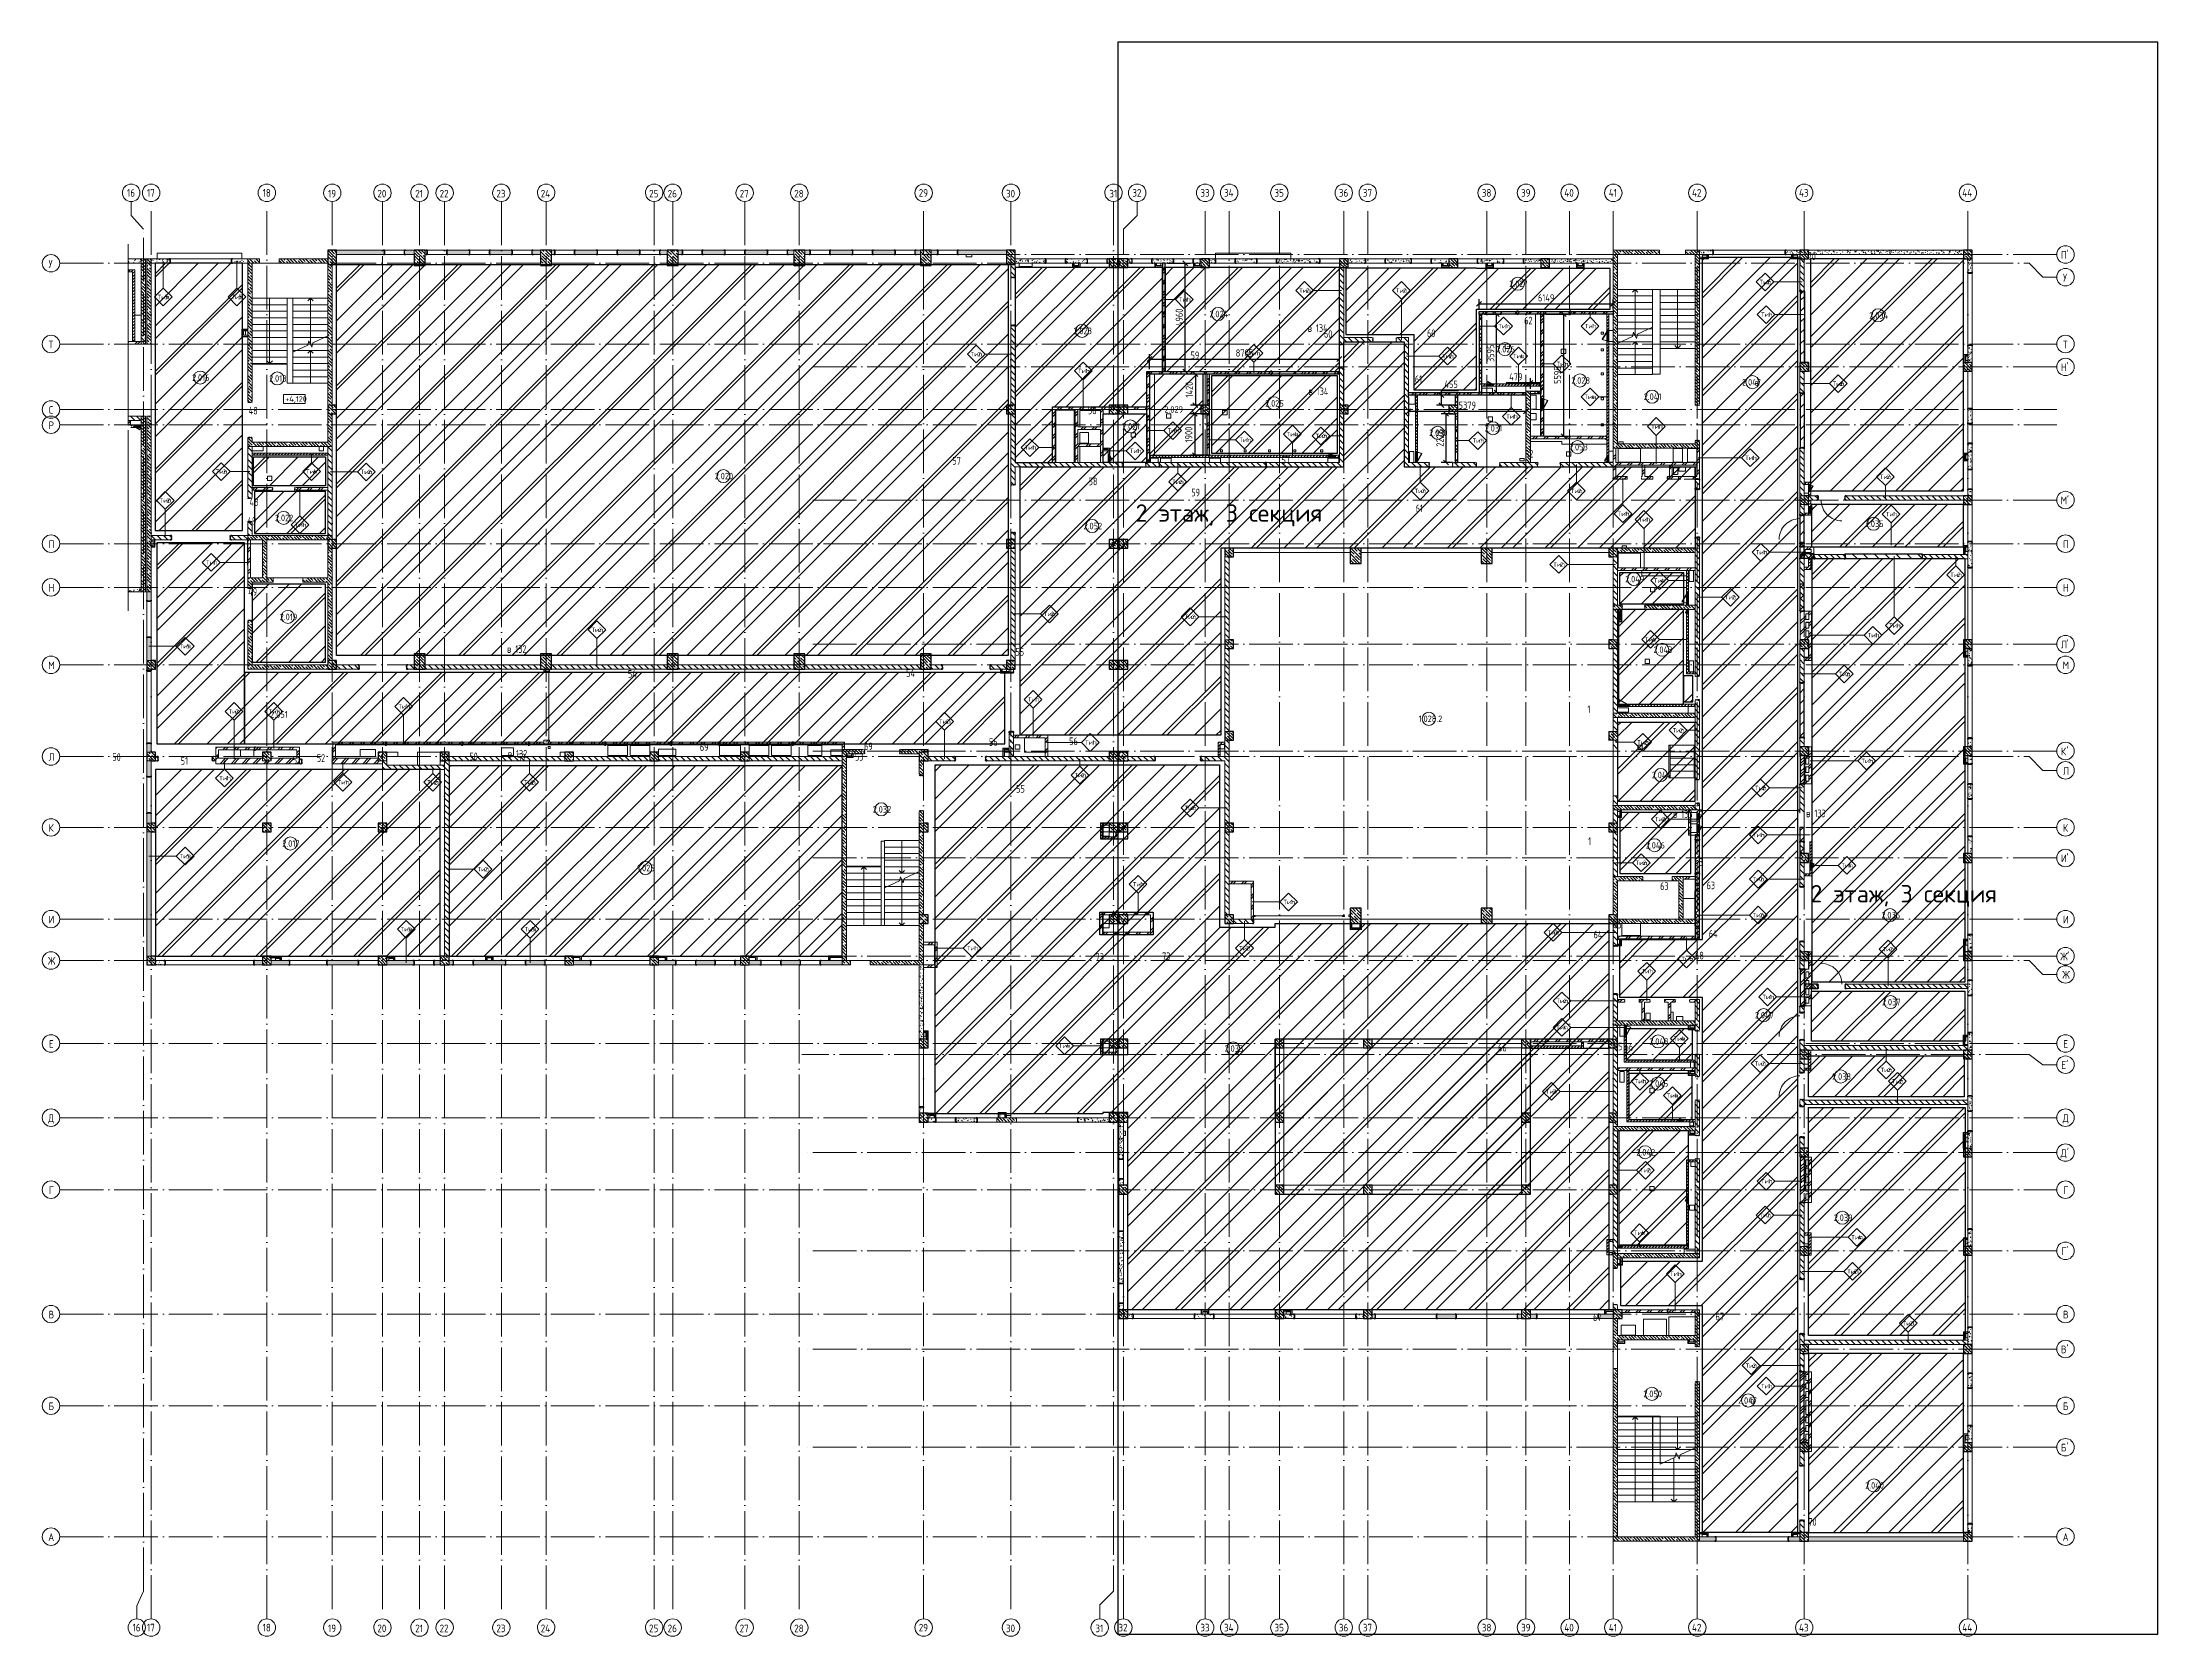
# Model space of a CAD drawing. Header units: millimetres. Extents: x -68946 to 690821, y -552984 to 293768.
# Drawn here: x 93223 to 190155, y -125542 to -52486 of the extents above; entities that cross this region are included whole.
import ezdxf

# ---------------------------------------------------------------- set-up
doc = ezdxf.new("R2010")
doc.units = ezdxf.units.MM
for name, pattern in [('ADSK_Линия сетки', [2500, 2000, -250, 0, -250]), ('ADSK_Невидимые', [500, 300, -200]), ('ADSK_Скрыто', [600, 300, -300])]:
    doc.linetypes.add(name, pattern=pattern)
doc.layers.get('Defpoints').update_dxf_attribs({"color": 250})
for name, color, linetype, lineweight in [('0) блоки', 250, 'Continuous', 25), ('1.2) Стяжка 6 вып.', 30, 'Continuous', 30), ('1.3) Звуко-изол           6 вып.', 90, 'Continuous', 30), ('1.4) Стяжка 6 вып.', 30, 'Continuous', 30), ('A-AREA-____-IDEN', 250, 'Continuous', 9), ('A-DETL-____-HDLN', 250, 'ADSK_Невидимые', 9), ('A-DETL-GENF-OTLN', 250, 'Continuous', 5), ('A-DOOR-____-MCUT', 250, 'Continuous', 5), ('A-DOOR-____-OTLN', 250, 'Continuous', 5), ('A-FLOR-____-OTLN', 250, 'Continuous', 9), ('A-WALL-____-IDEN', 250, 'Continuous', 9), ('A-WALL-____-MCUT', 250, 'Continuous', 13), ('A-WALL-____-PATT', 250, 'Continuous', 13), ('A-WALL-FNSH-MCUT', 250, 'Continuous', 13), ('E-ELEC-EQPM-OTLN', 250, 'Continuous', 9), ('G-____-____-DIMS', 250, 'Continuous', 9), ('G-____-____-SYMB', 250, 'ADSK_Скрыто', 9), ('G-____-____-TEXT', 250, 'Continuous', 9), ('I-WALL-____-OTLN', 250, 'Continuous', 9), ('S-BEAM-____-OTLN', 250, 'Continuous', 9), ('S-COLS-____-MCUT', 250, 'Continuous', 25), ('S-COLS-____-OTLN', 250, 'Continuous', 9), ('S-GRID-____-IDEN', 250, 'Continuous', 9), ('S-GRID-____-OTLN', 250, 'Continuous', 9), ('S-STRS-____-MBND', 250, 'Continuous', 5), ('S-STRS-____-OTLN', 250, 'Continuous', 5)]:
    doc.layers.add(name, color=color, linetype=linetype, lineweight=lineweight)
doc.styles.add('GOST Common', font='', dxfattribs={"width": 0.9, "height": 350})
doc.styles.add('GOST Common_2', font='', dxfattribs={"width": 0.8, "height": 350})
doc.styles.add('ISOCPEUR', font='isocpeur.ttf', dxfattribs={"width": 0.8, "height": 100})
doc.styles.add('ISOCPEUR_1', font='isocpeur.ttf', dxfattribs={"width": 0.9, "height": 250})
doc.styles.add('ISOCPEUR_3', font='isocpeur.ttf', dxfattribs={"height": 250})
doc.styles.add('ISOCPEUR_6', font='isocpeur.ttf', dxfattribs={"height": 3.5})
doc.styles.get("Standard").update_dxf_attribs({"font": 'ГОСТ тип А.ttf'})
doc.styles.get('GOST Common').set_extended_font_data('GOST Common')
doc.styles.get('GOST Common_2').set_extended_font_data('GOST Common')
doc.dimstyles.new('А3', dxfattribs={"dimtxt": 333, "dimasz": 222, "dimexe": 222, "dimexo": 111, "dimgap": 111, "dimtad": 1, "dimtoh": 1, "dimdec": 0, "dimrnd": 0.0015, "dimzin": 0, "dimdsep": 46, "dimtxsty": 'Standard', "dimblk": 'OBLIQUE', "dimcen": 0, "dimclrd": 7, "dimclre": 7, "dimclrt": 7, "dimadec": 0, "dimazin": 0, "dimtfac": 1, "dimtdec": 0, "dimtofl": 0, "dimtmove": 0, "dimatfit": 3, "dimfxl": 1, "dimtolj": 1, "dimtzin": 0, "dimarcsym": 0})
pattern_1 = [(135, (28708.77, -120984.93), (-141.42136, -141.42136), [])]
pattern_2 = [(135, (1601.41, 164.685), (-14.14214, -14.14214), []), (225, (1601.41, 164.685), (14.14214, -14.14214), [])]
pattern_3 = [(45, (-521.384, 164.685), (-14.1421, 14.1421), []), (135, (-521.384, 164.685), (-14.1421, -14.1421), [])]
pattern_4 = [(135, (1051.41, 164.685), (-14.1421, -14.1421), []), (225, (1051.41, 164.685), (14.1421, -14.1421), [])]
pattern_5 = [(45, (-1071.384, 164.685), (-14.1421, 14.1421), []), (135, (-1071.384, 164.685), (-14.1421, -14.1421), [])]
pattern_6 = [(135, (1201.41, 164.685), (-14.1421, -14.1421), []), (225, (1201.41, 164.685), (14.1421, -14.1421), [])]
pattern_7 = [(45, (-921.384, 164.685), (-14.1421, 14.1421), []), (135, (-921.384, 164.685), (-14.1421, -14.1421), [])]
pattern_8 = [(135, (1676.41, 164.685), (-14.14214, -14.14214), []), (225, (1676.41, 164.685), (14.14214, -14.14214), [])]
pattern_9 = [(45, (-446.384, 164.685), (-14.1421, 14.1421), []), (135, (-446.384, 164.685), (-14.1421, -14.1421), [])]
pattern_10 = [(45, (28708.77, -120984.93), (-251.4472, 251.4472), []), (45, (28708.77, -120603.93), (-251.4472, 251.4472), [])]
pattern_11 = [(45, (28708.77, -120984.93), (-70.71068, 70.71068), [])]
pattern_12 = [(135, (1751.41, 164.685), (-14.14214, -14.14214), []), (225, (1751.41, 164.685), (14.14214, -14.14214), [])]
pattern_13 = [(45, (-371.384, 164.685), (-14.1421, 14.1421), []), (135, (-371.384, 164.685), (-14.1421, -14.1421), [])]
pattern_14 = [(135, (1751.41, 124.685), (-14.14214, -14.14214), []), (225, (1751.41, 124.685), (14.14214, -14.14214), [])]
pattern_15 = [(45, (-371.384, 124.685), (-14.1421, 14.1421), []), (135, (-371.384, 124.685), (-14.1421, -14.1421), [])]
pattern_16 = [(135, (1776.41, 164.685), (-14.14214, -14.14214), []), (225, (1776.41, 164.685), (14.14214, -14.14214), [])]
pattern_17 = [(45, (-346.384, 164.685), (-14.1421, 14.1421), []), (135, (-346.384, 164.685), (-14.1421, -14.1421), [])]
pattern_18 = [(135, (1481.41, 164.685), (-14.14214, -14.14214), []), (225, (1481.41, 164.685), (14.14214, -14.14214), [])]
pattern_19 = [(45, (-641.384, 164.685), (-14.1421, 14.1421), []), (135, (-641.384, 164.685), (-14.1421, -14.1421), [])]
pattern_20 = [(135, (1551.41, 164.685), (-14.14214, -14.14214), []), (225, (1551.41, 164.685), (14.14214, -14.14214), [])]
pattern_21 = [(45, (-571.384, 164.685), (-14.1421, 14.1421), []), (135, (-571.384, 164.685), (-14.1421, -14.1421), [])]
pattern_22 = [(135, (1951.41, 124.685), (-14.14214, -14.14214), []), (225, (1951.41, 124.685), (14.14214, -14.14214), [])]
pattern_23 = [(45, (-171.384, 124.685), (-14.1421, 14.1421), []), (135, (-171.384, 124.685), (-14.1421, -14.1421), [])]
pattern_24 = [(135, (28708.77, -120984.93), (-142.5612, -142.5612), []), (135, (28851.33, -120984.93), (-142.5612, -142.5612), [252.016, -50.403, 3.353, -47.05])]
pattern_25 = [(50, (28708.77, -120984.93), (364.36793, -31.8783), [38.1, -419.1]), (355, (28708.77, -120984.93), (-70.48585, 382.1133), [30.48, -335.28]), (100.451, (28739.14, -120987.6), (293.885, 350.2334), [32.38, -356.18]), (46.184, (28708.77, -120883.33), (542.1585, -84.0858), [57.15, -628.65]), (96.636, (28753.95, -120890.34), (474.8049, 494.8554), [48.57, -534.27]), (351.184, (28708.8, -120883.33), (474.8102, 494.85), [45.72, -502.92]), (21, (28759.57, -120908.73), (303.22847, -204.53046), [38.1, -419.1]), (326, (28759.57, -120908.73), (123.6039, 368.37604), [30.48, -335.28]), (71.451, (28784.84, -120925.78), (426.8341, 163.8427), [32.38, -356.18]), (37.5, (28708.77, -120984.93), (6.17665, 169.11015), [16.764, -314.452, 16.764, -323.596, -336.55]), (37.5, (28708.77, -120984.93), (6.17665, 169.11015), [-671.576, 16.764, -319.786]), (7.5, (28708.77, -120984.93), (133.63888, 200.3615), [16.764, -177.292, 16.764, -306.832, -128.27]), (7.5, (28708.77, -120984.93), (133.63888, 200.3615), [-517.652, 16.764, -111.506]), (327.5, (28595.49, -120984.93), (271.18182, -11.45836), [16.764, -110.236, 16.764, -379.476, -525.78]), (327.5, (28595.49, -120984.93), (271.18182, -11.45836), [-523.24, 16.764, -509.016]), (317.5, (28544.7, -120984.93), (296.2585, 50.85285), [16.764, -148.336, 16.764, -246.38, -373.38]), (317.5, (28544.7, -120984.93), (296.2585, 50.85285), [-428.244, 16.764, -356.616])]
pattern_26 = [(135, (951.411, 164.685), (-14.1421, -14.1421), []), (225, (951.411, 164.685), (14.1421, -14.1421), [])]
pattern_27 = [(45, (-1171.384, 164.685), (-14.1421, 14.1421), []), (135, (-1171.384, 164.685), (-14.1421, -14.1421), [])]
pattern_28 = [(45, (125, 0), (-22.6274, 22.6274), [])]

msp = doc.modelspace()

# ---------------------------------------------------------------- texts
at = {"layer": 'A-AREA-____-IDEN', "char_height": 300, "attachment_point": 1, "style": 'ISOCPEUR'}
for s, insert, width in [('2.027', (160440.8543, -63400.33), 654.177), ('2.024', (146702.7394, -64786.3683), 673.4175), ('2.034', (176940.9195, -64846.4604), 673.4175), ('2.023', (140470.68, -65560.0226), 654.177), ('2.026', (159849.4445, -66394.19), 654.177), ('2.016', (100084.7678, -67699.7968), 609.2825), ('2.018', (103615.5256, -67737.462), 609.2825), ('2.028', (163284.8089, -67832.0355), 654.177), ('2.041', (166602.5181, -68572.7496), 628.523), ('2.047', (171113.3891, -67911.0802), 673.4175), ('\\fISOCPEUR|b0|i0|c204|p34|;\\W.8;а', (171669.0141, -67911.0802), 166.751), ('2.029', (144639.8288, -69156.0444), 654.177), ('2.025', (149257.4952, -68877.6357), 654.177), ('2.021', (142703.1137, -69935.8642), 609.2825), ('2.030', (156769.1058, -70226.0275), 654.177), ('2.031', (159320.4424, -70020.1948), 609.2825), ('2.053', (163181.1918, -70886.7347), 654.177), ('2.020', (124037.0572, -72211.2513), 654.177), ('2.022', (103885.2008, -74128.2865), 654.177), ('2.052', (140934.9897, -74500.633), 654.177), ('2.035', (176738.3914, -74398.0925), 654.177), ('2.049', (165752.9645, -76929.7027), 673.4175), ('2.019', (104100.7499, -78667.2808), 609.2825), ('2.043', (167050.1926, -80169.473), 673.4175), ('2.051', (103668.2032, -83130.85), 609.2825), ('1.028.2', (156292.4075, -83334.337), 820.928), ('2.044', (166974.3305, -85908.4802), 692.658), ('2.032', (131276.1716, -87483.1226), 654.177), ('2.017', (104217.9331, -89046.3352), 609.2825), ('2.046', (166700.3354, -89128.6297), 673.4175), ('1.025', (120482.2208, -90170.347), 609.2825), ('2.036', (177495.1911, -92329.5808), 654.177), ('2.047', (171698.5958, -96913.9569), 673.4175), ('2.037', (177522.0331, -96313.6701), 654.177), ('2.033', (147399.4374, -98440.3475), 654.177), ('2.048', (166860.7105, -98115.0581), 673.4175), ('2.038', (175237.0331, -99725.6815), 654.177), ('2.045', (166851.7105, -100045.7157), 673.4175), ('2.042', (166263.5926, -103195.8244), 673.4175), ('2.039', (175312.0331, -106194.9731), 654.177), ('2.050', (166587.0106, -114266.4441), 654.177), ('2.047', (170928.7889, -114569.7666), 673.4175), ('\\fISOCPEUR|b0|i0|c204|p34|;\\W.8;б', (171484.4139, -114569.7666), 147.5105), ('2.040', (176749.9233, -118460.5522), 673.4175)]:
    msp.add_mtext(s, dxfattribs=dict(at, insert=insert, width=width))
at = {"layer": 'A-WALL-____-IDEN', "char_height": 200, "attachment_point": 1, "style": 'ISOCPEUR_3'}
for s, insert, width in [('Тип', (150818.674, -63757.4143), 387.215062), (' 2', (151138.1584, -63757.4143), 230.084312), ('Тип', (155253.607, -63757.4143), 387.215062), (' 2', (155573.0914, -63757.4143), 230.084312), ('Тип', (171918.6745, -63369.214), 387.215062), (' 2', (172238.1589, -63369.214), 230.084312), ('Тип', (98515.5419, -64055.983), 387.215062), (' 5', (98835.0263, -64055.983), 230.084312), ('Тип', (101889.9001, -64055.983), 387.215062), (' 5', (102209.3845, -64055.983), 230.084312), ('Тип', (145316.9591, -64174.8183), 387.215062), (' 1', (145636.4435, -64174.8183), 190.801625), ('Тип', (171979.7526, -64864.5317), 387.215062), (' 1', (172299.237, -64864.5317), 190.801625), ('Тип', (159945.2299, -65387.1679), 387.215062), (' 1', (160264.7143, -65387.1679), 190.801625), ('Тип', (163912.745, -65387.1679), 387.215062), (' 1', (164232.2293, -65387.1679), 190.801625), ('Тип', (135768.6745, -66675.5415), 387.215062), (' 2', (136088.1589, -66675.5415), 230.084312), ('Тип', (148506.3175, -66633.1148), 387.215062), (' 1', (148825.8019, -66633.1148), 190.801625), ('Тип', (157369.7678, -66763.1075), 387.215062), (' 2', (157689.2522, -66763.1075), 230.084312), ('Тип', (160616.779, -66763.1075), 387.215062), (' 4', (160936.2634, -66763.1075), 246.91975), ('Тип', (140688.2224, -67444.5486), 387.215062), (' 1', (141007.7068, -67444.5486), 190.801625), ('Тип', (162619.7931, -67123.7907), 387.215062), (' 1', (162939.2774, -67123.7907), 190.801625), ('Тип', (163889.645, -68633.3166), 387.215062), (' 4', (164209.1293, -68633.3166), 246.91975), ('Тип', (175270.1083, -68027.7374), 387.215062), (' 2', (175589.5927, -68027.7374), 230.084312), ('Тип', (160303.763, -69529.4159), 387.215062), (' 1', (160623.2474, -69529.4159), 190.801625), ('Тип', (144787.2824, -70180.5461), 387.215062), (' 1', (145106.7668, -70180.5461), 190.801625), ('Тип', (148076.2089, -70603.477), 387.215062), (' 1', (148395.6933, -70603.477), 190.801625), ('Тип', (150247.3309, -70340.8497), 387.215062), (' 4', (150566.8153, -70340.8497), 246.91975), ('Тип', (151566.7577, -70423.374), 387.215062), (' 2', (151886.242, -70423.374), 230.084312), ('Тип', (158764.8971, -70637.1122), 387.215062), (' 1', (159084.3815, -70637.1122), 190.801625), ('Тип', (166946.5888, -69992.0492), 387.215062), (' 1', (167266.0732, -69992.0492), 190.801625), ('Тип', (138245.959, -70955.1526), 387.215062), (' 1', (138565.4434, -70955.1526), 190.801625), ('Тип', (143060.8053, -71107.3073), 387.215062), (' 1', (143380.2897, -71107.3073), 190.801625), ('Тип', (171255.2405, -71425.5403), 387.215062), (' 1', (171574.7249, -71425.5403), 190.801625), ('Тип', (101172.7163, -72058.1839), 387.215062), (' 2', (101492.2007, -72058.1839), 230.084312), ('Тип', (105308.0601, -72058.1839), 387.215062), (' 4', (105627.5445, -72058.1839), 246.91975), ('Тип', (107820.0864, -72071.5425), 387.215062), (' 2', (108139.5708, -72071.5425), 230.084312), ('Тип', (144999.8413, -72529.9455), 387.215062), (' 2', (145319.3257, -72529.9455), 230.084312), ('Тип', (177428.7019, -72291.9454), 387.215062), (' 2', (177748.1863, -72291.9454), 230.084312), ('Тип', (98609.0245, -73374.5486), 387.215062), (' 2', (98928.5089, -73374.5486), 230.084312), ('Тип', (156108.5598, -72942.648), 387.215062), (' 2', (156428.0442, -72942.648), 230.084312), ('Тип', (163272.0285, -72942.648), 387.215062), (' 2', (163591.5129, -72942.648), 230.084312), ('Тип', (104796.8147, -74490.983), 387.215062), (' 1', (105116.2991, -74490.983), 190.801625), ('Тип', (165418.2562, -73985.4818), 387.215062), (' 1', (165737.7406, -73985.4818), 190.801625), ('Тип', (166383.8507, -74253.1392), 387.215062), (' 1', (166703.3351, -74253.1392), 190.801625), ('Тип', (177705.9632, -74006.4348), 387.215062), (' 1', (178025.4476, -74006.4348), 190.801625), ('Тип', (100726.9859, -76222.0371), 387.215062), (' 1', (101046.4703, -76222.0371), 190.801625), ('Тип', (162460.5947, -76308.0884), 387.215062), (' 2', (162780.0791, -76308.0884), 230.084312), ('Тип', (171744.7005, -75755.0408), 387.215062), (' 1', (172064.1848, -75755.0408), 190.801625), ('Тип', (167072.0138, -77051.194), 387.215062), (' 4', (167391.4982, -77051.194), 246.91975), ('Тип', (180652.106, -76781.7359), 387.215062), (' 2', (180971.5903, -76781.7359), 230.084312), ('Тип', (170329.4228, -77813.6067), 387.215062), (' 2', (170648.9072, -77813.6067), 230.084312), ('Тип', (118391.1984, -79304.5256), 387.215062), (' 2', (118710.6828, -79304.5256), 230.084312), ('Тип', (139120.1542, -78578.504), 387.215062), (' 2', (139439.6385, -78578.504), 230.084312), ('Тип', (145568.6745, -78712.849), 387.215062), (' 2', (145888.1589, -78712.849), 230.084312), ('Тип', (177848.325, -79114.8743), 387.215062), (' 1', (178167.8094, -79114.8743), 190.801625), ('Тип', (99520.1083, -80058.4454), 387.215062), (' 5', (99839.5927, -80058.4454), 230.084312), ('Тип', (166661.6745, -79749.2732), 387.215062), (' 4', (166981.1589, -79749.2732), 246.91975), ('Тип', (176874.4133, -79553.7669), 387.215062), (' 1', (177193.8977, -79553.7669), 190.801625), ('Тип', (175541.8978, -81331.6037), 387.215062), (' 2', (175861.3822, -81331.6037), 230.084312), ('Тип', (101760.2842, -83044.6083), 387.215062), (' 2', (102079.7686, -83044.6083), 230.084312), ('Тип', (103596.3158, -83044.6083), 387.215062), (' 1', (103915.8002, -83044.6083), 190.801625), ('Тип', (109542.2814, -82814.548), 387.215062), (' 1', (109861.7658, -82814.548), 190.801625), ('Тип', (138391.1793, -82494.4735), 387.215062), (' 1', (138710.6636, -82494.4735), 190.801625), ('Тип', (134315.3896, -83504.5486), 387.215062), (' 2', (134634.874, -83504.5486), 230.084312), ('Тип', (167930.1083, -83912.4923), 387.215062), (' 2', (168249.5927, -83912.4923), 230.084312), ('Тип', (141008.9457, -84470.8702), 387.215062), (' 1', (141328.43, -84470.8702), 190.801625), ('Тип', (166307.2407, -84461.1283), 387.215062), (' 2', (166626.7251, -84461.1283), 230.084312), ('Тип', (101332.8568, -86098.5994), 387.215062), (' 1', (101652.3412, -86098.5994), 190.801625), ('Тип', (140521.8122, -85964.9614), 387.215062), (' 2', (140841.2966, -85964.9614), 230.084312), ('Тип', (176582.5517, -85316.0768), 387.215062), (' 1', (176902.0361, -85316.0768), 190.801625), ('Тип', (106760.1967, -86294.6286), 387.215062), (' 1', (107079.681, -86294.6286), 190.801625), ('Тип', (110862.2719, -86294.6286), 387.215062), (' 2', (111181.7563, -86294.6286), 230.084312), ('Тип', (115299.0681, -86294.6286), 387.215062), (' 2', (115618.5525, -86294.6286), 230.084312), ('Тип', (171706.1617, -86553.6749), 387.215062), (' 2', (172025.6461, -86553.6749), 230.084312), ('Тип', (145568.6745, -87468.9009), 387.215062), (' 2', (145888.1589, -87468.9009), 230.084312), ('Тип', (167118.6745, -87983.5368), 387.215062), (' 2', (167438.1589, -87983.5368), 230.084312), ('Тип', (171615.8886, -88705.5712), 387.215062), (' 1', (171935.373, -88705.5712), 190.801625), ('Тип', (99520.1083, -89677.0275), 387.215062), (' 5', (99839.5927, -89677.0275), 230.084312), ('Тип', (166243.8729, -89980.653), 387.215062), (' 2', (166563.3573, -89980.653), 230.084312), ('Тип', (175662.1083, -90103.5525), 387.215062), (' 4', (175981.5927, -90103.5525), 246.91975), ('Тип', (113170.0547, -90274.2014), 387.215062), (' 2', (113489.5391, -90274.2014), 230.084312), ('Тип', (143201.7426, -90965.9357), 387.215062), (' 1', (143521.227, -90965.9357), 190.801625), ('Тип', (171599.7886, -90733.4122), 387.215062), (' 2', (171919.273, -90733.4122), 230.084312), ('Тип', (150096.2083, -91777.3695), 387.215062), (' 1', (150415.6927, -91777.3695), 190.801625), ('Тип', (109650.8487, -93026.2664), 387.215062), (' 5', (109970.3331, -93026.2664), 230.084312), ('Тип', (115322.8393, -93026.2664), 387.215062), (' 5', (115642.3237, -93026.2664), 230.084312), ('Тип', (171599.7886, -92377.1924), 387.215062), (' 2', (171919.273, -92377.1924), 230.084312), ('Тип', (135596.2089, -93896.4601), 387.215062), (' 1', (135915.6933, -93896.4601), 190.801625), ('Тип', (148061.6786, -93899.6457), 387.215062), (' 2', (148381.1629, -93899.6457), 230.084312), ('Тип', (162201.1297, -93176.0389), 387.215062), (' 2', (162520.614, -93176.0389), 230.084312), ('Тип', (177551.6013, -93934.5492), 387.215062), (' 2', (177871.0857, -93934.5492), 230.084312), ('Тип', (166509.4585, -94950.0581), 387.215062), (' 1', (166828.9428, -94950.0581), 190.801625), ('Тип', (168334.8796, -94386.8982), 387.215062), (' 1', (168654.364, -94386.8982), 190.801625), ('Тип', (162607.6369, -96309.9751), 387.215062), (' 2', (162927.1212, -96309.9751), 230.084312), ('Тип', (172046.8529, -96127.934), 387.215062), (' 1', (172366.3372, -96127.934), 190.801625), ('Тип', (162600.6369, -97523.6072), 387.215062), (' 4', (162920.1212, -97523.6072), 246.91975), ('Тип', (139811.6745, -98365.1205), 387.215062), (' 4', (140131.1589, -98365.1205), 246.91975), ('Тип', (167983.952, -98040.3349), 387.215062), (' 4', (168303.4364, -98040.3349), 246.91975), ('Тип', (171688.238, -99182.7499), 387.215062), (' 2', (172007.7224, -99182.7499), 230.084312), ('Тип', (177459.4268, -99473.6991), 387.215062), (' 2', (177778.9111, -99473.6991), 230.084312), ('Тип', (162124.3175, -100457.8318), 387.215062), (' 2', (162443.8019, -100457.8318), 230.084312), ('Тип', (166196.6477, -99994.1837), 387.215062), (' 1', (166516.1321, -99994.1837), 190.801625), ('Тип', (167662.0179, -100650.0127), 387.215062), (' 4', (167981.5022, -100650.0127), 246.91975), ('Тип', (177979.6107, -99994.1837), 387.215062), (' 2', (178299.0951, -99994.1837), 230.084312), ('Тип', (166434.7507, -104068.0033), 387.215062), (' 2', (166754.235, -104068.0033), 230.084312), ('Тип', (171979.7526, -104574.9636), 387.215062), (' 1', (172299.237, -104574.9636), 190.801625), ('Тип', (171918.6745, -106126.5692), 387.215062), (' 2', (172238.1589, -106126.5692), 230.084312), ('Тип', (166161.0391, -106938.003), 387.215062), (' 4', (166480.5235, -106938.003), 246.91975), ('Тип', (176114.6842, -107140.4898), 387.215062), (' 4', (176434.1686, -107140.4898), 246.91975), ('Тип', (167812.5569, -108814.548), 387.215062), (' 1', (168132.0413, -108814.548), 190.801625), ('Тип', (175928.2693, -108707.4579), 387.215062), (' 2', (176247.7537, -108707.4579), 230.084312), ('Тип', (178473.3473, -111084.12), 387.215062), (' 2', (178792.8317, -111084.12), 230.084312), ('Тип', (171273.4524, -113024.3013), 387.215062), (' 2', (171592.9367, -113024.3013), 230.084312), ('Тип', (171979.7526, -113961.4097), 387.215062), (' 1', (172299.237, -113961.4097), 190.801625)]:
    msp.add_mtext(s, dxfattribs=dict(at, insert=insert, width=width))
at = {"layer": 'G-____-____-DIMS', "insert": (104358.3007, -68703.7354), "char_height": 250, "width": 994.919784, "attachment_point": 1, "line_spacing_factor": 1.149209, "style": 'ISOCPEUR_1'}
msp.add_mtext('+4,120', dxfattribs=at)
at = {"layer": 'G-____-____-SYMB', "linetype": 'Continuous', "char_height": 350, "attachment_point": 1, "style": 'GOST Common_2'}
for s, insert, width in [('70', (174112.7028, -62115.6394), 487.426), ('\\fGOST Common|b0|i0|c204|p34|;\\W.8;в', (151208.9717, -65404.7474), 243.713), (' 134', (151410.0551, -65404.7474), 795.274), ('60', (151952.4449, -65673.9859), 487.426), ('60', (156671.7831, -65639.1868), 487.426), ('62', (161126.6359, -65059.2196), 487.426), ('59', (145839.2851, -66652.2954), 487.426), ('61', (156117.036, -67749.4713), 410.464), ('\\fGOST Common|b0|i0|c204|p34|;\\W.8;в', (151243.7709, -68303.6579), 243.713), (' 134', (151444.8542, -68303.6579), 795.274), ('48', (102681.9602, -69187.3511), 519.4935), ('58', (141133.0957, -69177.0109), 487.426), ('57', (134924.4526, -71485.8075), 487.426), ('57', (150006.8097, -71451.0084), 487.426), ('62', (161161.435, -71160.3409), 487.426), ('58', (141167.8949, -72430.633), 487.426), ('48', (102716.7593, -73379.7376), 519.4935), ('59', (145874.0843, -72938.6862), 487.426), ('61', (156151.8352, -73666.4417), 410.464), ('49', (102626.5143, -74237.7939), 519.4935), ('49', (102661.3134, -77491.3198), 519.4935), ('\\fGOST Common|b0|i0|c204|p34|;\\W.8;в', (114520.3697, -80113.5694), 243.713), (' 132', (114721.453, -80113.5694), 763.2065), ('55', (137813.1871, -80240.6818), 487.426), ('54', (120054.3503, -81252.7468), 519.4935), ('54', (132806.2594, -81217.9476), 519.4935), ('\\fGOST Common|b0|i0|c204|p34|;\\W.8;1', (164023.3328, -82873.4379), 166.751), ('50', (96430.9377, -85067.0901), 487.426), ('51', (99565.3795, -85235.241), 410.464), ('51', (104698.5611, -85200.4418), 410.464), ('52', (105799.6688, -85108.5863), 487.426), ('52', (111518.5463, -85073.7871), 487.426), ('50', (112791.1811, -85032.2909), 487.426), ('\\fGOST Common|b0|i0|c204|p34|;\\W.8;в', (114555.1688, -84911.7887), 243.713), (' 132', (114756.2522, -84911.7887), 763.2065), ('53', (114967.5585, -85082.4269), 481.0125), ('69', (123356.7003, -84603.7329), 487.426), ('53', (130461.3881, -85047.6277), 481.0125), ('69', (130877.8767, -84568.9338), 487.426), ('56', (136602.0091, -84372.0545), 487.426), ('56', (140277.0934, -84337.2553), 487.426), ('55', (137847.9863, -86517.4851), 487.426), ('\\fGOST Common|b0|i0|c204|p34|;\\W.8;в', (167947.4026, -87676.5409), 243.713), (' 133', (168148.4859, -87676.5409), 756.793), ('\\fGOST Common|b0|i0|c204|p34|;\\W.8;в', (174049.9445, -87641.7417), 243.713), (' 133', (174251.0279, -87641.7417), 756.793), ('\\fGOST Common|b0|i0|c204|p34|;\\W.8;1', (164058.132, -88916.345), 166.751), ('68', (168920.8363, -89873.6396), 487.426), ('63', (167355.7055, -90977.4958), 481.0125), ('63', (169483.5923, -90942.6966), 481.0125), ('65', (165194.9853, -92730.4065), 487.426), ('64', (164304.7214, -93192.3122), 519.4935), ('64', (169587.7759, -93157.5131), 519.4935), ('73', (141485.0717, -94225.6272), 481.0125), ('73', (144533.4755, -94190.828), 481.0125), ('68', (168955.6355, -94156.6022), 487.426), ('66', (159929.9717, -98377.4403), 487.426), ('65', (165229.7845, -98322.1335), 487.426), ('66', (165729.1026, -98342.6412), 487.426), ('67', (164281.2813, -110734.1534), 487.426), ('67', (169897.7304, -110699.3543), 487.426), ('70', (174147.5019, -120110.7215), 487.426)]:
    msp.add_mtext(s, dxfattribs=dict(at, insert=insert, width=width))
at = {"layer": 'G-____-____-TEXT', "color": 7, "char_height": 800, "width": 18169.734652, "attachment_point": 1, "style": 'ISOCPEUR_6'}
for insert in [(143320.3103, -73653.6865), (174238.979, -91097.8934)]:
    msp.add_mtext('2 этаж, 3 секция', dxfattribs=dict(at, insert=insert))
at = {"layer": 'S-GRID-____-IDEN', "color": 18, "true_color": 0x000000, "char_height": 350, "attachment_point": 1, "style": 'GOST Common'}
for s, insert, width in [('16', (97103.8994, -59210.3963), 461.772), ('17', (98017.5916, -59210.3963), 461.772), ('18', (103317.5916, -59210.3963), 461.772), ('19', (106312.9529, -59245.6505), 461.772), ('20', (108577.4029, -59245.6505), 548.35425), ('21', (110312.9529, -59245.6505), 461.772), ('22', (111427.4029, -59245.6505), 548.35425), ('23', (114030.1029, -59245.6505), 541.139062), ('24', (116062.1029, -59245.6505), 584.430187), ('25', (121027.4029, -59245.6505), 548.35425), ('26', (121877.4029, -59245.6505), 548.35425), ('27', (125177.4029, -59245.6505), 548.35425), ('28', (127677.4029, -59245.6505), 548.35425), ('29', (133382.0416, -59210.3963), 548.35425), ('30', (137380.1029, -59245.6505), 541.139062), ('31', (142115.6529, -59245.6505), 454.556812), ('32', (143169.7416, -59210.3963), 541.139062), ('33', (146287.8916, -59210.3963), 533.923875), ('34', (147369.8916, -59210.3963), 577.215), ('35', (149684.7416, -59210.3963), 541.139062), ('36', (152634.7416, -59210.3963), 541.139062), ('37', (153734.7416, -59210.3963), 541.139062), ('38', (159184.7416, -59210.3963), 541.139062), ('39', (160984.7416, -59210.3963), 541.139062), ('40', (162966.7416, -59210.3963), 584.430187), ('41', (165002.7416, -59210.3963), 497.847937), ('42', (168816.7416, -59210.3963), 584.430187), ('43', (173719.8916, -59210.3963), 577.215), ('44', (181201.8916, -59210.3963), 620.506125), ("\\fGOST Common|b0|i0|c204|p34|;\\W.9;'", (185980.359, -62052.7086), 137.088562), ('\\fGOST Common|b0|i0|c204|p34|;\\W.9;У', (93509.4715, -62457.3472), 310.253062), ('\\fGOST Common|b0|i0|c204|p34|;\\W.9;П', (185724.3747, -62052.7086), 310.253062), ('\\fGOST Common|b0|i0|c204|p34|;\\W.9;У', (185816.3289, -63092.3472), 310.253062), ('\\fGOST Common|b0|i0|c204|p34|;\\W.9;Т', (93509.4715, -66157.3472), 310.253062), ('\\fGOST Common|b0|i0|c204|p34|;\\W.9;Т', (185816.3289, -66157.3472), 310.253062), ('\\fGOST Common|b0|i0|c204|p34|;\\W.9;Н', (185724.3747, -67202.7086), 310.253062), ("\\fGOST Common|b0|i0|c204|p34|;\\W.9;'", (185980.359, -67202.7086), 137.088562), ('\\fGOST Common|b0|i0|c204|p34|;\\W.9;С', (93524.3215, -69157.3472), 274.177125), ('\\fGOST Common|b0|i0|c204|p34|;\\W.9;Р', (93509.4715, -69857.3472), 310.253062), ('\\fGOST Common|b0|i0|c204|p34|;\\W.9;М', (185709.5247, -73302.7086), 346.329), ("\\fGOST Common|b0|i0|c204|p34|;\\W.9;'", (185995.2747, -73302.7086), 137.088562), ('\\fGOST Common|b0|i0|c204|p34|;\\W.9;П', (93509.4715, -75307.3472), 310.253062), ('\\fGOST Common|b0|i0|c204|p34|;\\W.9;П', (185816.3289, -75307.3472), 310.253062), ('\\fGOST Common|b0|i0|c204|p34|;\\W.9;Н', (93509.4715, -77307.3472), 310.253062), ('\\fGOST Common|b0|i0|c204|p34|;\\W.9;Н', (185816.3289, -77307.3472), 310.253062), ('\\fGOST Common|b0|i0|c204|p34|;\\W.9;Л', (185727.5247, -79902.7086), 303.037875), ("\\fGOST Common|b0|i0|c204|p34|;\\W.9;'", (185977.5559, -79902.7086), 137.088562), ('\\fGOST Common|b0|i0|c204|p34|;\\W.9;М', (93494.6215, -80857.3472), 346.329), ('\\fGOST Common|b0|i0|c204|p34|;\\W.9;М', (185801.4789, -80857.3472), 346.329), ('\\fGOST Common|b0|i0|c204|p34|;\\W.9;Л', (93512.1715, -85057.3472), 303.037875), ('\\fGOST Common|b0|i0|c204|p34|;\\W.9;К', (185724.3747, -84802.7086), 310.253062), ("\\fGOST Common|b0|i0|c204|p34|;\\W.9;'", (185980.359, -84802.7086), 137.088562), ('\\fGOST Common|b0|i0|c204|p34|;\\W.9;Л', (185819.0289, -85692.3472), 303.037875), ('\\fGOST Common|b0|i0|c204|p34|;\\W.9;К', (93509.4715, -88307.3472), 310.253062), ('\\fGOST Common|b0|i0|c204|p34|;\\W.9;К', (185816.3289, -88307.3472), 310.253062), ('\\fGOST Common|b0|i0|c204|p34|;\\W.9;И', (185724.3747, -89702.7086), 310.253062), ("\\fGOST Common|b0|i0|c204|p34|;\\W.9;'", (185980.359, -89702.7086), 137.088562), ('\\fGOST Common|b0|i0|c204|p34|;\\W.9;И', (93509.4715, -92507.3472), 310.253062), ('\\fGOST Common|b0|i0|c204|p34|;\\W.9;И', (185816.3289, -92507.3472), 310.253062), ('\\fGOST Common|b0|i0|c204|p34|;\\W.9;Ж', (93476.6215, -94407.3472), 389.620125), ('\\fGOST Common|b0|i0|c204|p34|;\\W.9;Ж', (185691.5247, -94202.7086), 389.620125), ("\\fGOST Common|b0|i0|c204|p34|;\\W.9;'", (186012.9934, -94202.7086), 137.088562), ('\\fGOST Common|b0|i0|c204|p34|;\\W.9;Ж', (185783.4789, -95042.3472), 389.620125), ('\\fGOST Common|b0|i0|c204|p34|;\\W.9;Е', (93524.3215, -98207.3472), 274.177125), ('\\fGOST Common|b0|i0|c204|p34|;\\W.9;Е', (185831.1789, -98207.3472), 274.177125), ('\\fGOST Common|b0|i0|c204|p34|;\\W.9;Е', (185739.2247, -99176.2539), 274.177125), ("\\fGOST Common|b0|i0|c204|p34|;\\W.9;'", (185965.4434, -99176.2539), 137.088562), ('\\fGOST Common|b0|i0|c204|p34|;\\W.9;Д', (93494.6215, -101607.3472), 346.329), ('\\fGOST Common|b0|i0|c204|p34|;\\W.9;Д', (185801.4789, -101607.3472), 346.329), ('\\fGOST Common|b0|i0|c204|p34|;\\W.9;Д', (185709.5247, -103202.7086), 346.329), ("\\fGOST Common|b0|i0|c204|p34|;\\W.9;'", (185995.2747, -103202.7086), 137.088562), ('\\fGOST Common|b0|i0|c204|p34|;\\W.9;Г', (93524.3215, -104907.3472), 274.177125), ('\\fGOST Common|b0|i0|c204|p34|;\\W.9;Г', (185831.1789, -104907.3472), 274.177125), ('\\fGOST Common|b0|i0|c204|p34|;\\W.9;Г', (185739.2247, -107702.7086), 274.177125), ("\\fGOST Common|b0|i0|c204|p34|;\\W.9;'", (185965.4434, -107702.7086), 137.088562), ('\\fGOST Common|b0|i0|c204|p34|;\\W.9;В', (93509.4715, -110607.3472), 310.253062), ('\\fGOST Common|b0|i0|c204|p34|;\\W.9;В', (185816.3289, -110607.3472), 310.253062), ('\\fGOST Common|b0|i0|c204|p34|;\\W.9;В', (185724.3747, -112202.7086), 310.253062), ("\\fGOST Common|b0|i0|c204|p34|;\\W.9;'", (185980.359, -112202.7086), 137.088562), ('\\fGOST Common|b0|i0|c204|p34|;\\W.9;Б', (93509.4715, -114807.3472), 310.253062), ('\\fGOST Common|b0|i0|c204|p34|;\\W.9;Б', (185816.3289, -114807.3472), 310.253062), ('\\fGOST Common|b0|i0|c204|p34|;\\W.9;Б', (185724.3747, -116702.7086), 310.253062), ("\\fGOST Common|b0|i0|c204|p34|;\\W.9;'", (185980.359, -116702.7086), 137.088562), ('\\fGOST Common|b0|i0|c204|p34|;\\W.9;А', (93494.6215, -120807.3472), 346.329), ('\\fGOST Common|b0|i0|c204|p34|;\\W.9;А', (185801.4789, -120807.3472), 346.329), ('16', (97358.4619, -124951.2408), 461.772), ('17', (98017.5916, -124951.2408), 461.772), ('18', (103317.5916, -124951.2408), 461.772), ('19', (106312.9529, -124986.495), 461.772), ('20', (108577.4029, -124986.495), 548.35425), ('21', (110312.9529, -124986.495), 461.772), ('22', (111427.4029, -124986.495), 548.35425), ('23', (114030.1029, -124986.495), 541.139062), ('24', (116062.1029, -124986.495), 584.430187), ('25', (121027.4029, -124986.495), 548.35425), ('26', (121877.4029, -124986.495), 548.35425), ('27', (125177.4029, -124986.495), 548.35425), ('28', (127677.4029, -124986.495), 548.35425), ('29', (133382.0416, -124951.2408), 548.35425), ('30', (137380.1029, -124986.495), 541.139062), ('31', (141480.6529, -124986.495), 454.556812), ('32', (142534.7416, -124951.2408), 541.139062), ('33', (146287.8916, -124951.2408), 533.923875), ('34', (147369.8916, -124951.2408), 577.215), ('35', (149684.7416, -124951.2408), 541.139062), ('36', (152634.7416, -124951.2408), 541.139062), ('37', (153734.7416, -124951.2408), 541.139062), ('38', (159184.7416, -124951.2408), 541.139062), ('39', (160984.7416, -124951.2408), 541.139062), ('40', (162966.7416, -124951.2413), 584.430187), ('41', (165002.7416, -124951.2408), 497.847937), ('42', (168816.7416, -124951.2408), 584.430187), ('43', (173719.8916, -124951.2408), 577.215), ('44', (181201.8916, -124951.2408), 620.506125)]:
    msp.add_mtext(s, dxfattribs=dict(at, insert=insert, width=width))

# ---------------------------------------------------------------- blocks, each defined once
blk = doc.blocks.new('Дверь_СКБ_2Ст_Внутренняя1 - Н_ВВ-11_1_1400x2600h_Фрамуга сверху-42096998-АР1_Кладочный план 2 этажа С2и3')
at = {"layer": 'A-DOOR-____-OTLN'}
h = blk.add_hatch(dxfattribs=at)
h.set_pattern_fill('FP_3', color=256, style=0, pattern_type=2)
h.set_pattern_definition(pattern_3)
h.paths.add_polyline_path([(-662, -100), (-662, 100), (-687, 99), (-687, -100)])
h = blk.add_hatch(dxfattribs=at)
h.set_pattern_fill('FP_2', color=256, style=0, pattern_type=2)
h.set_pattern_definition(pattern_2)
h.paths.add_polyline_path([(713, -100), (713, 100), (688, 99), (688, -100)])
blk = doc.blocks.new('Дверь_СКБ_2Ст_Фрамуга2 - Н_ВВ-3_2500x2600h_Учебные помещения_Фрамуга слева-42054644-АР1_Кладочный план 2 этажа С2и3')
at = {"layer": 'A-DOOR-____-OTLN'}
h = blk.add_hatch(dxfattribs=at)
h.set_pattern_fill('FP_5', color=256, style=0, pattern_type=2)
h.set_pattern_definition(pattern_5)
h.paths.add_polyline_path([(-1237.5, -100), (-1212.5, -100), (-1212.5, 100), (-1237.5, 100)])
h = blk.add_hatch(dxfattribs=at)
h.set_pattern_fill('FP_4', color=256, style=0, pattern_type=2)
h.set_pattern_definition(pattern_4)
h.paths.add_polyline_path([(1237.5, -100), (1262.5, -100), (1262.5, 100), (1237.5, 100)])
blk = doc.blocks.new('Дверь_СКБ_2Ст_Внутренняя1 - Н_ВВ-10_4_2200x2600h_Фрамуга сверху  EIS 30-42981715-АР1_Кладочный план 2 этажа С2и3')
at = {"layer": 'A-DOOR-____-OTLN'}
h = blk.add_hatch(dxfattribs=at)
h.set_pattern_fill('FP_7', color=256, style=0, pattern_type=2)
h.set_pattern_definition(pattern_7)
h.paths.add_polyline_path([(-1063, 100), (-1088, 100), (-1088, -100), (-1063, -100), (-1063, 69)])
h = blk.add_hatch(dxfattribs=at)
h.set_pattern_fill('FP_6', color=256, style=0, pattern_type=2)
h.set_pattern_definition(pattern_6)
h.paths.add_polyline_path([(1087, 100), (1087, -100), (1112, -100), (1112, 100)])
blk = doc.blocks.new('Дверь_СКБ_1Ст_Фрамуга1 - Н_ВВ-9_1250x2600h_Лаборантская-42097379-АР1_Кладочный план 2 этажа С2и3')
at = {"layer": 'A-DOOR-____-OTLN'}
h = blk.add_hatch(dxfattribs=at)
h.set_pattern_fill('FP_9', color=256, style=0, pattern_type=2)
h.set_pattern_definition(pattern_9)
h.paths.add_polyline_path([(-612, -100), (-587, -100), (-587, 100), (-612, 100)])
h = blk.add_hatch(dxfattribs=at)
h.set_pattern_fill('FP_8', color=256, style=0, pattern_type=2)
h.set_pattern_definition(pattern_8)
h.paths.add_polyline_path([(613, -100), (638, -100), (638, 100), (613, 100)])
at = {"layer": 'A-DOOR-____-OTLN', "color": 255}
blk.add_arc((-463, 100), 950, 360, 90, dxfattribs=at)
blk = doc.blocks.new('Дверь_СКБ_1Ст_Фрамуга1 - Н_ВВ-9_2_1250x2600h_Лаборантская 2-42764460-АР1_Кладочный план 2 этажа С2и3')
at = {"layer": 'A-DOOR-____-OTLN'}
h = blk.add_hatch(dxfattribs=at)
h.set_pattern_fill('FP_9', color=256, style=0, pattern_type=2)
h.set_pattern_definition(pattern_9)
h.paths.add_polyline_path([(-588, 100), (-613, 100), (-613, -100), (-588, -100)])
h = blk.add_hatch(dxfattribs=at)
h.set_pattern_fill('FP_8', color=256, style=0, pattern_type=2)
h.set_pattern_definition(pattern_8)
h.paths.add_polyline_path([(612, 100), (612, -100), (637, -100), (637, 100)])
at = {"layer": 'A-DOOR-____-OTLN', "color": 255}
blk.add_arc((-463, 100), 950, 360, 90, dxfattribs=at)
blk = doc.blocks.new('Дверь_СКБ_1Ст_Фрамуга1 - Н_ВВ-8л_1250x2600h_не ПБ-42098393-АР1_Кладочный план 2 этажа С2и3')
at = {"layer": 'A-DOOR-____-OTLN'}
h = blk.add_hatch(dxfattribs=at)
h.set_pattern_fill('FP_9', color=256, style=0, pattern_type=2)
h.set_pattern_definition(pattern_9)
h.paths.add_polyline_path([(-612, -100), (-587, -100), (-587, 100), (-612, 100)])
h = blk.add_hatch(dxfattribs=at)
h.set_pattern_fill('FP_8', color=256, style=0, pattern_type=2)
h.set_pattern_definition(pattern_8)
h.paths.add_polyline_path([(613, -100), (638, -100), (638, 100), (613, 100)])
at = {"layer": 'A-DOOR-____-OTLN', "color": 255}
blk.add_arc((-463, 100), 950, 360, 90, dxfattribs=at)
blk = doc.blocks.new('Дверь_СКБ_2Ст_Внутренняя1 - Н_ВВ-10_2_2200x2600h_Фрамуга сверху 2 EIW 15-42979487-АР1_Кладочный план 2 этажа С2и3')
at = {"layer": 'A-DOOR-____-OTLN'}
h = blk.add_hatch(dxfattribs=at)
h.set_pattern_fill('FP_7', color=256, style=0, pattern_type=2)
h.set_pattern_definition(pattern_7)
h.paths.add_polyline_path([(-1062.5, 100), (-1087.5, 100), (-1087.5, -100), (-1062.5, -100)])
h = blk.add_hatch(dxfattribs=at)
h.set_pattern_fill('FP_6', color=256, style=0, pattern_type=2)
h.set_pattern_definition(pattern_6)
h.paths.add_polyline_path([(1112.5, -100), (1112.5, 100), (1087.5, 100), (1087.5, -100)])
blk = doc.blocks.new('Дверь_СКБ_2Ст_Фрамуга2 - Н_ВВ-3_2500x2600h_Учебные помещения_Фрамуга слева-V1-АР1_Кладочный план 2 этажа С2и3')
at = {"layer": 'A-DOOR-____-OTLN'}
h = blk.add_hatch(dxfattribs=at)
h.set_pattern_fill('FP_5', color=256, style=0, pattern_type=2)
h.set_pattern_definition(pattern_5)
h.paths.add_polyline_path([(-1212, -100), (-1212, 100), (-1237, 99), (-1237, -100)])
h = blk.add_hatch(dxfattribs=at)
h.set_pattern_fill('FP_4', color=256, style=0, pattern_type=2)
h.set_pattern_definition(pattern_4)
h.paths.add_polyline_path([(1263, -100), (1263, 100), (1238, 100), (1238, -100)])
blk = doc.blocks.new('Дверь_СКБ_2Ст_Внутренняя1 - Н_ВВ-5_2100x2600h_Фрамуга сверху-42108726-АР1_Кладочный план 2 этажа С2и3')
at = {"layer": 'A-DOOR-____-OTLN'}
h = blk.add_hatch(dxfattribs=at)
h.set_pattern_fill('FP_18', color=256, style=0, pattern_type=2)
h.set_pattern_definition([(45, (-871.384, 164.685), (-14.1421, 14.1421), []), (135, (-871.384, 164.685), (-14.1421, -14.1421), [])])
h.paths.add_polyline_path([(-1012.5, -100), (-1012.5, 100), (-1037.5, 100), (-1037.5, -100)])
h = blk.add_hatch(dxfattribs=at)
h.set_pattern_fill('FP_17', color=256, style=0, pattern_type=2)
h.set_pattern_definition([(135, (1251.41, 164.685), (-14.1421, -14.1421), []), (225, (1251.41, 164.685), (14.1421, -14.1421), [])])
h.paths.add_polyline_path([(1062.5, -100), (1062.5, 100), (1037.5, 100), (1037.5, -100)])
blk = doc.blocks.new('Дверь_СКБ_1Ст_Внутренняя - Д-8л_1100x2100h_Комната инструктора-41874344-АР1_Кладочный план 2 этажа С2и3')
at = {"layer": 'A-DOOR-____-OTLN'}
h = blk.add_hatch(dxfattribs=at)
h.set_pattern_fill('FP_20', color=256, style=0, pattern_type=2)
h.set_pattern_definition(pattern_13)
h.paths.add_polyline_path([(-512.5, 100), (-537.5, 100), (-537.5, -100), (-512.5, -100)])
h = blk.add_hatch(dxfattribs=at)
h.set_pattern_fill('FP_19', color=256, style=0, pattern_type=2)
h.set_pattern_definition(pattern_12)
h.paths.add_polyline_path([(562.5, -100), (562.5, 100), (537.5, 100), (537.5, -100)])
blk = doc.blocks.new('Дверь_СКБ_1Ст_Внутренняя - Д-3п_1100x2100h_С_У мужской_ С_У женский-41848194-АР1_Кладочный план 2 этажа С2и3')
at = {"layer": 'A-DOOR-____-OTLN'}
h = blk.add_hatch(dxfattribs=at)
h.set_pattern_fill('FP_20', color=256, style=0, pattern_type=2)
h.set_pattern_definition(pattern_13)
h.paths.add_polyline_path([(-512.5, 100), (-537.5, 100), (-537.5, -100), (-512.5, -100)])
h = blk.add_hatch(dxfattribs=at)
h.set_pattern_fill('FP_19', color=256, style=0, pattern_type=2)
h.set_pattern_definition(pattern_12)
h.paths.add_polyline_path([(562.5, 100), (537.5, 100), (537.5, -100), (562.5, -100)])
blk = doc.blocks.new('Дверь_СКБ_1Ст_Внутренняя - Д-11л_1100x2100h_С_У медблока-41893199-АР1_Кладочный план 2 этажа С2и3')
at = {"layer": 'A-DOOR-____-OTLN'}
h = blk.add_hatch(dxfattribs=at)
h.set_pattern_fill('FP_20', color=256, style=0, pattern_type=2)
h.set_pattern_definition(pattern_13)
h.paths.add_polyline_path([(-537.5, -100), (-512.5, -100), (-512.5, 100), (-537.5, 100)])
h = blk.add_hatch(dxfattribs=at)
h.set_pattern_fill('FP_19', color=256, style=0, pattern_type=2)
h.set_pattern_definition(pattern_12)
h.paths.add_polyline_path([(537.5, -100), (562.5, -100), (562.5, 100), (537.5, 100)])
blk = doc.blocks.new('Дверь_СКБ_2Ст_Внутренняя1 - Н_ВВ-10_3_2200x2600h_Фрамуга сверху 2-42980832-АР1_Кладочный план 2 этажа С2и3')
at = {"layer": 'A-DOOR-____-OTLN'}
h = blk.add_hatch(dxfattribs=at)
h.set_pattern_fill('FP_7', color=256, style=0, pattern_type=2)
h.set_pattern_definition(pattern_7)
h.paths.add_polyline_path([(-1063, 100), (-1088, 100), (-1088, -100), (-1063, -100), (-1063, 3)])
h = blk.add_hatch(dxfattribs=at)
h.set_pattern_fill('FP_6', color=256, style=0, pattern_type=2)
h.set_pattern_definition(pattern_6)
h.paths.add_polyline_path([(1112, -100), (1112, 100), (1087, 100), (1087, -100)])
blk = doc.blocks.new('Дверь_СКБ_2Ст_Внутренняя1 - Н_ВВ-14_2200x2600h_Инвентарные-42571459-АР1_Кладочный план 2 этажа С2и3')
at = {"layer": 'A-DOOR-____-OTLN'}
h = blk.add_hatch(dxfattribs=at)
h.set_pattern_fill('FP_7', color=256, style=0, pattern_type=2)
h.set_pattern_definition(pattern_7)
h.paths.add_polyline_path([(-1087.5, -100), (-1062.5, -100), (-1062.5, 100), (-1087.5, 100)])
h = blk.add_hatch(dxfattribs=at)
h.set_pattern_fill('FP_6', color=256, style=0, pattern_type=2)
h.set_pattern_definition(pattern_6)
h.paths.add_polyline_path([(1087.5, -100), (1112.5, -100), (1112.5, 100), (1087.5, 100)])
blk = doc.blocks.new('Дверь_СКБ_2Ст_Внутренняя1 - Н_ВВ-10_1_2200x2600h_Фрамуга сверху-42944741-АР1_Кладочный план 2 этажа С2и3')
at = {"layer": 'A-DOOR-____-OTLN'}
h = blk.add_hatch(dxfattribs=at)
h.set_pattern_fill('FP_7', color=256, style=0, pattern_type=2)
h.set_pattern_definition(pattern_7)
h.paths.add_polyline_path([(-1062.5, 100), (-1087.5, 100), (-1087.5, -100), (-1062.5, -100)])
h = blk.add_hatch(dxfattribs=at)
h.set_pattern_fill('FP_6', color=256, style=0, pattern_type=2)
h.set_pattern_definition(pattern_6)
h.paths.add_polyline_path([(1112.5, -100), (1112.5, 100), (1087.5, 100), (1087.5, -100)])
blk = doc.blocks.new('Дверь_СКБ_2Ст_Внутренняя1 - Н_ВВ-11_1400x2600h_Фрамуга сверху_ рейлинг_ ручка-42098206-АР1_Кладочный план 2 этажа С2и3')
at = {"layer": 'A-DOOR-____-OTLN'}
h = blk.add_hatch(dxfattribs=at)
h.set_pattern_fill('FP_3', color=256, style=0, pattern_type=2)
h.set_pattern_definition(pattern_3)
h.paths.add_polyline_path([(-687.5, -100), (-662.5, -100), (-662.5, 100), (-687.5, 100)])
h = blk.add_hatch(dxfattribs=at)
h.set_pattern_fill('FP_2', color=256, style=0, pattern_type=2)
h.set_pattern_definition(pattern_2)
h.paths.add_polyline_path([(687.5, -100), (712.5, -100), (712.5, 100), (687.5, 100)])
blk = doc.blocks.new('Дверь_СКБ_1Ст_Внутренняя - Д-5п_1100x2100h_С_У МГН-41859650-АР1_Кладочный план 2 этажа С2и3')
at = {"layer": 'A-DOOR-____-OTLN'}
h = blk.add_hatch(dxfattribs=at)
h.set_pattern_fill('FP_20', color=256, style=0, pattern_type=2)
h.set_pattern_definition(pattern_13)
h.paths.add_polyline_path([(-512.5, 100), (-537.5, 100), (-537.5, -100), (-512.5, -100)])
h = blk.add_hatch(dxfattribs=at)
h.set_pattern_fill('FP_19', color=256, style=0, pattern_type=2)
h.set_pattern_definition(pattern_12)
h.paths.add_polyline_path([(562.5, 100), (537.5, 100), (537.5, -100), (562.5, -100)])
blk = doc.blocks.new('Дверь_СКБ_1Ст_Внутренняя - Д-32л_1100x2100h_Душ-42648193-АР1_Кладочный план 2 этажа С2и3')
at = {"layer": 'A-DOOR-____-OTLN'}
h = blk.add_hatch(dxfattribs=at)
h.set_pattern_fill('FP_24', color=256, style=0, pattern_type=2)
h.set_pattern_definition(pattern_15)
h.paths.add_polyline_path([(-537.5, 60), (-537.5, -60), (-512.5, -60), (-512.5, 60)])
h = blk.add_hatch(dxfattribs=at)
h.set_pattern_fill('FP_23', color=256, style=0, pattern_type=2)
h.set_pattern_definition(pattern_14)
h.paths.add_polyline_path([(562.5, 60), (537.5, 60), (537.5, -60), (562.5, -60)])
blk = doc.blocks.new('Дверь_СКБ_1Ст_Внутренняя - Д-3п_1100x2100h_С_У мужской_ С_У женский-V2-АР1_Кладочный план 2 этажа С2и3')
at = {"layer": 'A-DOOR-____-OTLN'}
h = blk.add_hatch(dxfattribs=at)
h.set_pattern_fill('FP_20', color=256, style=0, pattern_type=2)
h.set_pattern_definition(pattern_13)
h.paths.add_polyline_path([(-512.5, 100), (-537.5, 100), (-537.5, -100), (-512.5, -100)])
h = blk.add_hatch(dxfattribs=at)
h.set_pattern_fill('FP_19', color=256, style=0, pattern_type=2)
h.set_pattern_definition(pattern_12)
h.paths.add_polyline_path([(562.5, -100), (562.5, 100), (537.5, 100), (537.5, -100)])
blk = doc.blocks.new('Дверь_СКБ_1Ст_Внутренняя - Д-11л_1100x2100h_С_У медблока-V3-АР1_Кладочный план 2 этажа С2и3')
at = {"layer": 'A-DOOR-____-OTLN'}
h = blk.add_hatch(dxfattribs=at)
h.set_pattern_fill('FP_20', color=256, style=0, pattern_type=2)
h.set_pattern_definition(pattern_13)
h.paths.add_polyline_path([(-512.5, -100), (-512.5, 100), (-537.5, 100), (-537.5, -100)])
h = blk.add_hatch(dxfattribs=at)
h.set_pattern_fill('FP_19', color=256, style=0, pattern_type=2)
h.set_pattern_definition(pattern_12)
h.paths.add_polyline_path([(562.5, -100), (562.5, 100), (537.5, 100), (537.5, -100)])
blk = doc.blocks.new('Дверь_СКБ_1Ст - Д-19л_1050x2100h_С_У персонала_ ПУИ-42786165-АР1_Кладочный план 2 этажа С2и3')
at = {"layer": 'A-DOOR-____-OTLN'}
h = blk.add_hatch(dxfattribs=at)
h.set_pattern_fill('FP_26', color=256, style=0, pattern_type=2)
h.set_pattern_definition(pattern_17)
h.paths.add_polyline_path([(-487.5, 20), (-487.5, 100), (-512.5, 100), (-512.5, 20)])
h = blk.add_hatch(dxfattribs=at)
h.set_pattern_fill('FP_25', color=256, style=0, pattern_type=2)
h.set_pattern_definition(pattern_16)
h.paths.add_polyline_path([(537.5, 20), (537.5, 100), (512.5, 100), (512.5, 20)])
blk = doc.blocks.new('Дверь_СКБ_1Ст_Внутренняя - Д-34_1050x2100h_Душ 3-42648844-АР1_Кладочный план 2 этажа С2и3')
at = {"layer": 'A-DOOR-____-OTLN'}
h = blk.add_hatch(dxfattribs=at)
h.set_pattern_fill('FP_28', color=256, style=0, pattern_type=2)
h.set_pattern_definition([(45, (-346.384, 124.685), (-14.1421, 14.1421), []), (135, (-346.384, 124.685), (-14.1421, -14.1421), [])])
h.paths.add_polyline_path([(-512.5, 60), (-512.5, -60), (-487.5, -60), (-487.5, 60)])
h = blk.add_hatch(dxfattribs=at)
h.set_pattern_fill('FP_27', color=256, style=0, pattern_type=2)
h.set_pattern_definition([(135, (1776.41, 124.685), (-14.14214, -14.14214), []), (225, (1776.41, 124.685), (14.14214, -14.14214), [])])
h.paths.add_polyline_path([(512.5, 60), (512.5, -60), (537.5, -60), (537.5, 60)])
blk = doc.blocks.new('Дверь_СКБ_1Ст_Внутренняя - Д-8_1л_1100x2100h_Кабинет директора_ Канцелярия_ Бухгалтерия_ Кабинеты заместителей директора_ Кабинет организатора внеклассной и внешкольной работы-42637167-АР1_Кладочный план 2 этажа С2и3')
at = {"layer": 'A-DOOR-____-OTLN'}
h = blk.add_hatch(dxfattribs=at)
h.set_pattern_fill('FP_20', color=256, style=0, pattern_type=2)
h.set_pattern_definition(pattern_13)
h.paths.add_polyline_path([(-512.5, 100), (-537.5, 100), (-537.5, -100), (-512.5, -100)])
h = blk.add_hatch(dxfattribs=at)
h.set_pattern_fill('FP_19', color=256, style=0, pattern_type=2)
h.set_pattern_definition(pattern_12)
h.paths.add_polyline_path([(562.5, -100), (562.5, 100), (537.5, 100), (537.5, -100)])
blk = doc.blocks.new('Дверь_СКБ_1Ст_Внутренняя - Д-3л_1100x2100h_С_У_ Душ-42631068-АР1_Кладочный план 2 этажа С2и3')
at = {"layer": 'A-DOOR-____-OTLN'}
h = blk.add_hatch(dxfattribs=at)
h.set_pattern_fill('FP_20', color=256, style=0, pattern_type=2)
h.set_pattern_definition(pattern_13)
h.paths.add_polyline_path([(-512.5, 100), (-537.5, 100), (-537.5, -100), (-512.5, -100)])
h = blk.add_hatch(dxfattribs=at)
h.set_pattern_fill('FP_19', color=256, style=0, pattern_type=2)
h.set_pattern_definition(pattern_12)
h.paths.add_polyline_path([(562.5, -100), (562.5, 100), (537.5, 100), (537.5, -100)])
blk = doc.blocks.new('Дверь_СКБ_1Ст - Д-19п_1050x2100h_С_У персонала_ ПУИ-39094330-АР1_Кладочный план 2 этажа С2и3')
at = {"layer": 'A-DOOR-____-OTLN'}
h = blk.add_hatch(dxfattribs=at)
h.set_pattern_fill('FP_26', color=256, style=0, pattern_type=2)
h.set_pattern_definition(pattern_17)
h.paths.add_polyline_path([(-487.5, 20), (-487.5, 100), (-512.5, 100), (-512.5, 20)])
h = blk.add_hatch(dxfattribs=at)
h.set_pattern_fill('FP_25', color=256, style=0, pattern_type=2)
h.set_pattern_definition(pattern_16)
h.paths.add_polyline_path([(537.5, 20), (537.5, 100), (512.5, 100), (512.5, 20)])
blk = doc.blocks.new('Дверь_СКБ_2Ст_Внутренняя1 - Н_Д-1л_1640x2100h_ЛК-42643562-АР1_Кладочный план 2 этажа С2и3')
at = {"layer": 'A-DOOR-____-OTLN'}
h = blk.add_hatch(dxfattribs=at)
h.set_pattern_fill('FP_30', color=256, style=0, pattern_type=2)
h.set_pattern_definition(pattern_19)
h.paths.add_polyline_path([(-782.5, 100), (-807.5, 100), (-807.5, -100), (-782.5, -100)])
h = blk.add_hatch(dxfattribs=at)
h.set_pattern_fill('FP_29', color=256, style=0, pattern_type=2)
h.set_pattern_definition(pattern_18)
h.paths.add_polyline_path([(832.5, -100), (832.5, 100), (807.5, 100), (807.5, -100)])
blk = doc.blocks.new('Дверь_СКБ_2Ст_Внутренняя1 - Н_Д-6л_1500x2100h_Лифтовой холл _зона безопасности МГН_-42057417-АР1_Кладочный план 2 этажа С2и3')
at = {"layer": 'A-DOOR-____-OTLN'}
h = blk.add_hatch(dxfattribs=at)
h.set_pattern_fill('FP_33', color=256, style=0, pattern_type=2)
h.set_pattern_definition(pattern_21)
h.paths.add_polyline_path([(-737.5, -100), (-712.5, -100), (-712.5, 100), (-737.5, 100)])
h = blk.add_hatch(dxfattribs=at)
h.set_pattern_fill('FP_32', color=256, style=0, pattern_type=2)
h.set_pattern_definition(pattern_20)
h.paths.add_polyline_path([(737.5, -100), (762.5, -100), (762.5, 100), (737.5, 100)])
blk = doc.blocks.new('Дверь_СКБ_1Ст_Внутренняя - Д-32л_1100x2100h_Душ-V4-АР1_Кладочный план 2 этажа С2и3')
at = {"layer": 'A-DOOR-____-OTLN'}
h = blk.add_hatch(dxfattribs=at)
h.set_pattern_fill('FP_24', color=256, style=0, pattern_type=2)
h.set_pattern_definition(pattern_15)
h.paths.add_polyline_path([(-512.5, -60), (-512.5, 60), (-537.5, 60), (-537.5, -60)])
h = blk.add_hatch(dxfattribs=at)
h.set_pattern_fill('FP_23', color=256, style=0, pattern_type=2)
h.set_pattern_definition(pattern_14)
h.paths.add_polyline_path([(562.5, -60), (562.5, 60), (537.5, 60), (537.5, -60)])
blk = doc.blocks.new('Дверь_СКБ_1Ст_Внутренняя1 - Н_Д-7л_670x1875h_Технический шкаф ЭОМ и СС-42409413-АР1_Кладочный план 2 этажа С2и3')
at = {"layer": 'A-DOOR-____-OTLN'}
h = blk.add_hatch(dxfattribs=at)
h.set_pattern_fill('FP_39', color=256, style=0, pattern_type=2)
h.set_pattern_definition(pattern_23)
h.paths.add_polyline_path([(-312.5, -40), (-312.5, 40), (-322.5, 40), (-322.5, -40)])
h = blk.add_hatch(dxfattribs=at)
h.set_pattern_fill('FP_38', color=256, style=0, pattern_type=2)
h.set_pattern_definition(pattern_22)
h.paths.add_polyline_path([(347.5, -40), (347.5, 40), (337.5, 40), (337.5, -40)])
blk = doc.blocks.new('Дверь_СКБ_1Ст_Внутренняя1 - Н_Д-7л_670x1875h_Технический шкаф ЭОМ и СС-V5-АР1_Кладочный план 2 этажа С2и3')
at = {"layer": 'A-DOOR-____-OTLN'}
h = blk.add_hatch(dxfattribs=at)
h.set_pattern_fill('FP_39', color=256, style=0, pattern_type=2)
h.set_pattern_definition(pattern_23)
h.paths.add_polyline_path([(-312.5, -40), (-312.5, 40), (-322.5, 40), (-322.5, -40)])
h = blk.add_hatch(dxfattribs=at)
h.set_pattern_fill('FP_38', color=256, style=0, pattern_type=2)
h.set_pattern_definition(pattern_22)
h.paths.add_polyline_path([(347.5, -40), (347.5, 40), (337.5, 40), (337.5, -40)])
blk = doc.blocks.new('Дверь_СКБ_1Ст_Фрамуга1 - Н_ВВ-9_1250x2600h_Лаборантская-V6-АР1_Кладочный план 2 этажа С2и3')
at = {"layer": 'A-DOOR-____-OTLN'}
h = blk.add_hatch(dxfattribs=at)
h.set_pattern_fill('FP_9', color=256, style=0, pattern_type=2)
h.set_pattern_definition(pattern_9)
h.paths.add_polyline_path([(-612, -100), (-587, -100), (-587, 100), (-612, 100)])
h = blk.add_hatch(dxfattribs=at)
h.set_pattern_fill('FP_8', color=256, style=0, pattern_type=2)
h.set_pattern_definition(pattern_8)
h.paths.add_polyline_path([(613, -100), (638, -100), (638, 100), (613, 100)])
at = {"layer": 'A-DOOR-____-OTLN', "color": 255}
blk.add_arc((-463, 100), 950, 360, 90, dxfattribs=at)
blk = doc.blocks.new('Дверь_СКБ_2Ст_Внутренняя1 - Н_Д-1_1п_1640x2100h_ЛК-42630921-АР1_Кладочный план 2 этажа С2и3')
at = {"layer": 'A-DOOR-____-OTLN'}
h = blk.add_hatch(dxfattribs=at)
h.set_pattern_fill('FP_30', color=256, style=0, pattern_type=2)
h.set_pattern_definition(pattern_19)
h.paths.add_polyline_path([(-807.5, -100), (-782.5, -100), (-782.5, 100), (-807.5, 100)])
h = blk.add_hatch(dxfattribs=at)
h.set_pattern_fill('FP_29', color=256, style=0, pattern_type=2)
h.set_pattern_definition(pattern_18)
h.paths.add_polyline_path([(807.5, -100), (832.5, -100), (832.5, 100), (807.5, 100)])
blk = doc.blocks.new('Дверь_СКБ_2Ст_Внутренняя1 - Н_Д-6л_1500x2100h_Лифтовой холл _зона безопасности МГН_-42114825-АР1_Кладочный план 2 этажа С2и3')
at = {"layer": 'A-DOOR-____-OTLN'}
h = blk.add_hatch(dxfattribs=at)
h.set_pattern_fill('FP_33', color=256, style=0, pattern_type=2)
h.set_pattern_definition(pattern_21)
h.paths.add_polyline_path([(-712.5, 100), (-737.5, 100), (-737.5, -100), (-712.5, -100)])
h = blk.add_hatch(dxfattribs=at)
h.set_pattern_fill('FP_32', color=256, style=0, pattern_type=2)
h.set_pattern_definition(pattern_20)
h.paths.add_polyline_path([(762.5, 100), (737.5, 100), (737.5, -100), (762.5, -100)])
blk = doc.blocks.new('Дверь_СКБ_2Ст_Внутренняя1 - Н_Д-1л_1640x2100h_ЛК-42631026-АР1_Кладочный план 2 этажа С2и3')
at = {"layer": 'A-DOOR-____-OTLN'}
h = blk.add_hatch(dxfattribs=at)
h.set_pattern_fill('FP_30', color=256, style=0, pattern_type=2)
h.set_pattern_definition(pattern_19)
h.paths.add_polyline_path([(-807.5, -100), (-782.5, -100), (-782.5, 100), (-807.5, 100)])
h = blk.add_hatch(dxfattribs=at)
h.set_pattern_fill('FP_29', color=256, style=0, pattern_type=2)
h.set_pattern_definition(pattern_18)
h.paths.add_polyline_path([(807.5, -100), (832.5, -100), (832.5, 100), (807.5, 100)])
blk = doc.blocks.new('Дверь_СКБ_2Ст_Внутренняя1 - Н_Д-1_1_1640x2100h_ЛК-42029885-АР1_Кладочный план 2 этажа С2и3')
at = {"layer": 'A-DOOR-____-OTLN'}
h = blk.add_hatch(dxfattribs=at)
h.set_pattern_fill('FP_30', color=256, style=0, pattern_type=2)
h.set_pattern_definition(pattern_19)
h.paths.add_polyline_path([(-807.5, -100), (-782.5, -100), (-782.5, 100), (-807.5, 100)])
h = blk.add_hatch(dxfattribs=at)
h.set_pattern_fill('FP_29', color=256, style=0, pattern_type=2)
h.set_pattern_definition(pattern_18)
h.paths.add_polyline_path([(807.5, -100), (832.5, -100), (832.5, 100), (807.5, 100)])
blk = doc.blocks.new('BSC_Колонна _Прямоугольная - 400x400-31322274-АР1_Кладочный план 2 этажа С2и3')
at = {"layer": 'S-COLS-____-OTLN', "lineweight": 5}
h = blk.add_hatch(dxfattribs=at)
h.set_pattern_fill('FP_41', color=256, style=0, pattern_type=2)
h.set_pattern_definition([(135, (-74800, -32525), (-142.5612, -142.5612), []), (135, (-74657.44, -32525), (-142.5612, -142.5612), [252.016, -50.403, 3.353, -47.05])])
h.paths.add_polyline_path([(200, -200), (200, 200), (-200, 200), (-200, -200)])
at = {"layer": 'S-COLS-____-MCUT'}
for p, q in [((200, 200), (-200, 200)), ((-200, 200), (-200, -200)), ((200, -200), (200, 200)), ((-200, -200), (200, -200))]:
    blk.add_line(p, q, dxfattribs=at)
blk = doc.blocks.new('BSC_Колонна _Прямоугольная - 400x400-V7-АР1_Кладочный план 2 этажа С2и3')
at = {"layer": 'S-COLS-____-OTLN', "lineweight": 5}
h = blk.add_hatch(dxfattribs=at)
h.set_pattern_fill('FP_42', color=256, style=0, pattern_type=2)
h.set_pattern_definition([(135, (-80100, -32525), (-142.5612, -142.5612), []), (135, (-79957.44, -32525), (-142.5612, -142.5612), [252.016, -50.403, 3.353, -47.05])])
h.paths.add_polyline_path([(200, -200), (200, 200), (-200, 200), (-200, -200)])
at = {"layer": 'S-COLS-____-MCUT'}
for p, q in [((200, 200), (-200, 200)), ((-200, 200), (-200, -200)), ((200, -200), (200, 200)), ((-200, -200), (200, -200))]:
    blk.add_line(p, q, dxfattribs=at)
blk = doc.blocks.new('BSC_Колонна _Прямоугольная - 400x400-V8-АР1_Кладочный план 2 этажа С2и3')
at = {"layer": 'S-COLS-____-OTLN', "lineweight": 5}
h = blk.add_hatch(dxfattribs=at)
h.set_pattern_fill('FP_43', color=256, style=0, pattern_type=2)
h.set_pattern_definition([(135, (-104900, -22625), (-142.5612, -142.5612), []), (135, (-104757.44, -22625), (-142.5612, -142.5612), [252.016, -50.403, 3.353, -47.05])])
h.paths.add_polyline_path([(200, -200), (200, 200), (-200, 200), (-200, -200)])
at = {"layer": 'S-COLS-____-MCUT'}
for p, q in [((200, 200), (-200, 200)), ((-200, 200), (-200, -200)), ((200, -200), (200, 200)), ((-200, -200), (200, -200))]:
    blk.add_line(p, q, dxfattribs=at)
blk = doc.blocks.new('BSC_Колонна _Прямоугольная - 400x400-V9-АР1_Кладочный план 2 этажа С2и3')
at = {"layer": 'S-COLS-____-OTLN', "lineweight": 5}
h = blk.add_hatch(dxfattribs=at)
h.set_pattern_fill('FP_44', color=256, style=0, pattern_type=2)
h.set_pattern_definition([(135, (-104900, -19225), (-142.56192, -142.56192), []), (135, (-104757.44, -19225), (-142.56192, -142.56192), [252.016, -50.403, 3.353, -47.05])])
h.paths.add_polyline_path([(-200, -200), (200, -200), (200, 200), (-200, 200)])
at = {"layer": 'S-COLS-____-MCUT'}
for p, q in [((200, 200), (-200, 200)), ((-200, 200), (-200, -200)), ((200, -200), (200, 200)), ((-200, -200), (200, -200))]:
    blk.add_line(p, q, dxfattribs=at)
blk = doc.blocks.new('BSC_Колонна _Прямоугольная - 400x400-V10-АР1_Кладочный план 2 этажа С2и3')
at = {"layer": 'S-COLS-____-OTLN', "lineweight": 5}
h = blk.add_hatch(dxfattribs=at)
h.set_pattern_fill('FP_45', color=256, style=0, pattern_type=2)
h.set_pattern_definition([(135, (-113600, -19225), (-142.56192, -142.56192), []), (135, (-113457.44, -19225), (-142.56192, -142.56192), [252.016, -50.403, 3.353, -47.05])])
h.paths.add_polyline_path([(-200, -200), (200, -200), (200, 200), (-200, 200)])
at = {"layer": 'S-COLS-____-MCUT'}
for p, q in [((200, 200), (-200, 200)), ((-200, 200), (-200, -200)), ((200, -200), (200, 200)), ((-200, -200), (200, -200))]:
    blk.add_line(p, q, dxfattribs=at)
blk = doc.blocks.new('BSC_Колонна _Прямоугольная - 500x700-31474538-АР1_Кладочный план 2 этажа С2и3')
at = {"layer": 'S-COLS-____-OTLN', "lineweight": 5}
h = blk.add_hatch(dxfattribs=at)
h.set_pattern_fill('FP_46', color=256, style=0, pattern_type=2)
h.set_pattern_definition([(135, (-105000, -40125), (-142.56192, -142.56192), []), (135, (-104857.44, -40125), (-142.56192, -142.56192), [252.016, -50.403, 3.353, -47.05])])
h.paths.add_polyline_path([(-250, -350), (250, -350), (250, 350), (-250, 350)])
at = {"layer": 'S-COLS-____-MCUT'}
for p, q in [((250, 350), (-250, 350)), ((-250, 350), (-250, -350)), ((250, -350), (250, 350)), ((-250, -350), (250, -350))]:
    blk.add_line(p, q, dxfattribs=at)
blk = doc.blocks.new('BSC_Колонна _Прямоугольная - 400x400-V11-АР1_Кладочный план 2 этажа С2и3')
at = {"layer": 'S-COLS-____-OTLN', "lineweight": 5}
h = blk.add_hatch(dxfattribs=at)
h.set_pattern_fill('FP_47', color=256, style=0, pattern_type=2)
h.set_pattern_definition([(135, (-113600, -39975), (-142.56192, -142.56192), []), (135, (-113457.44, -39975), (-142.56192, -142.56192), [252.016, -50.403, 3.353, -47.05])])
h.paths.add_polyline_path([(-200, -200), (200, -200), (200, 200), (-200, 200)])
at = {"layer": 'S-COLS-____-MCUT'}
for p, q in [((200, 200), (-200, 200)), ((-200, 200), (-200, -200)), ((200, -200), (200, 200)), ((-200, -200), (200, -200))]:
    blk.add_line(p, q, dxfattribs=at)
blk = doc.blocks.new('BSC_Колонна _Прямоугольная - 400x400-V12-АР1_Кладочный план 2 этажа С2и3')
at = {"layer": 'S-COLS-____-OTLN', "lineweight": 5}
h = blk.add_hatch(dxfattribs=at)
h.set_pattern_fill('FP_48', color=256, style=0, pattern_type=2)
h.set_pattern_definition([(135, (-113600, -45525), (-142.56192, -142.56192), []), (135, (-113457.44, -45525), (-142.56192, -142.56192), [252.016, -50.403, 3.353, -47.05])])
h.paths.add_polyline_path([(-200, -200), (200, -200), (200, 200), (-200, 200)])
at = {"layer": 'S-COLS-____-MCUT'}
for p, q in [((200, 200), (-200, 200)), ((-200, 200), (-200, -200)), ((200, -200), (200, 200)), ((-200, -200), (200, -200))]:
    blk.add_line(p, q, dxfattribs=at)
blk = doc.blocks.new('BSC_Колонна _Прямоугольная - 500x700-V13-АР1_Кладочный план 2 этажа С2и3')
at = {"layer": 'S-COLS-____-OTLN', "lineweight": 5}
h = blk.add_hatch(dxfattribs=at)
h.set_pattern_fill('FP_49', color=256, style=0, pattern_type=2)
h.set_pattern_definition([(135, (-99200, -40125), (-142.56192, -142.56192), []), (135, (-99057.44, -40125), (-142.56192, -142.56192), [252.016, -50.403, 3.353, -47.05])])
h.paths.add_polyline_path([(-250, -350), (250, -350), (250, 350), (-250, 350)])
at = {"layer": 'S-COLS-____-MCUT'}
for p, q in [((250, 350), (-250, 350)), ((-250, 350), (-250, -350)), ((250, -350), (250, 350)), ((-250, -350), (250, -350))]:
    blk.add_line(p, q, dxfattribs=at)
blk = doc.blocks.new('BSC_Колонна _Прямоугольная - 500x700-V14-АР1_Кладочный план 2 этажа С2и3')
at = {"layer": 'S-COLS-____-OTLN', "lineweight": 5}
h = blk.add_hatch(dxfattribs=at)
h.set_pattern_fill('FP_50', color=256, style=0, pattern_type=2)
h.set_pattern_definition([(135, (-93400, -40125), (-142.5619, -142.5619), []), (135, (-93257.44, -40125), (-142.5619, -142.5619), [252.016, -50.403, 3.353, -47.05])])
h.paths.add_polyline_path([(-250, -350), (250, -350), (250, 350), (-250, 350)])
at = {"layer": 'S-COLS-____-MCUT'}
for p, q in [((250, 350), (-250, 350)), ((-250, 350), (-250, -350)), ((250, -350), (250, 350)), ((-250, -350), (250, -350))]:
    blk.add_line(p, q, dxfattribs=at)
blk = doc.blocks.new('BSC_Колонна _Прямоугольная - 500x700-V15-АР1_Кладочный план 2 этажа С2и3')
at = {"layer": 'S-COLS-____-OTLN', "lineweight": 5}
h = blk.add_hatch(dxfattribs=at)
h.set_pattern_fill('FP_51', color=256, style=0, pattern_type=2)
h.set_pattern_definition([(135, (-87600, -40125), (-142.5619, -142.5619), []), (135, (-87457.44, -40125), (-142.5619, -142.5619), [252.016, -50.403, 3.353, -47.05])])
h.paths.add_polyline_path([(-250, -350), (250, -350), (250, 350), (-250, 350)])
at = {"layer": 'S-COLS-____-MCUT'}
for p, q in [((250, 350), (-250, 350)), ((-250, 350), (-250, -350)), ((250, -350), (250, 350)), ((-250, -350), (250, -350))]:
    blk.add_line(p, q, dxfattribs=at)
blk = doc.blocks.new('BSC_Колонна _Прямоугольная - 500x700-V16-АР1_Кладочный план 2 этажа С2и3')
at = {"layer": 'S-COLS-____-OTLN', "lineweight": 5}
h = blk.add_hatch(dxfattribs=at)
h.set_pattern_fill('FP_52', color=256, style=0, pattern_type=2)
h.set_pattern_definition([(135, (-81800, -40125), (-142.5619, -142.5619), []), (135, (-81657.44, -40125), (-142.5619, -142.5619), [252.016, -50.403, 3.353, -47.05])])
h.paths.add_polyline_path([(-250, -350), (250, -350), (250, 350), (-250, 350)])
at = {"layer": 'S-COLS-____-MCUT'}
for p, q in [((250, 350), (-250, 350)), ((-250, 350), (-250, -350)), ((250, -350), (250, 350)), ((-250, -350), (250, -350))]:
    blk.add_line(p, q, dxfattribs=at)
blk = doc.blocks.new('BSC_Колонна _Прямоугольная - 400x400-31474539-АР1_Кладочный план 2 этажа С2и3')
at = {"layer": 'S-COLS-____-OTLN', "lineweight": 5}
h = blk.add_hatch(dxfattribs=at)
h.set_pattern_fill('FP_53', color=256, style=0, pattern_type=2)
h.set_pattern_definition([(135, (-108900, -39975), (-142.56192, -142.56192), []), (135, (-108757.44, -39975), (-142.56192, -142.56192), [252.016, -50.403, 3.353, -47.05])])
h.paths.add_polyline_path([(-200, -200), (200, -200), (200, 200), (-200, 200), (-200, -169)])
at = {"layer": 'S-COLS-____-MCUT'}
for p, q in [((200, 200), (-200, 200)), ((-200, 200), (-200, -200)), ((200, -200), (200, 200)), ((-200, -200), (200, -200))]:
    blk.add_line(p, q, dxfattribs=at)
blk = doc.blocks.new('BSC_Колонна _Прямоугольная - 400x400-31474462-АР1_Кладочный план 2 этажа С2и3')
at = {"layer": 'S-COLS-____-OTLN', "lineweight": 5}
h = blk.add_hatch(dxfattribs=at)
h.set_pattern_fill('FP_54', color=256, style=0, pattern_type=2)
h.set_pattern_definition([(135, (-108900, -45525), (-142.56192, -142.56192), []), (135, (-108757.44, -45525), (-142.56192, -142.56192), [252.016, -50.403, 3.353, -47.05])])
h.paths.add_polyline_path([(-200, -200), (200, -200), (200, 200), (-200, 200)])
at = {"layer": 'S-COLS-____-MCUT'}
for p, q in [((200, 200), (-200, 200)), ((-200, 200), (-200, -200)), ((200, -200), (200, 200)), ((-200, -200), (200, -200))]:
    blk.add_line(p, q, dxfattribs=at)
blk = doc.blocks.new('BSC_Колонна _Прямоугольная - 400x400-V17-АР1_Кладочный план 2 этажа С2и3')
at = {"layer": 'S-COLS-____-OTLN', "lineweight": 5}
h = blk.add_hatch(dxfattribs=at)
h.set_pattern_fill('FP_55', color=256, style=0, pattern_type=2)
h.set_pattern_definition([(135, (-108900, -51675), (-142.56192, -142.56192), []), (135, (-108757.44, -51675), (-142.56192, -142.56192), [252.016, -50.403, 3.353, -47.05])])
h.paths.add_polyline_path([(-200, -200), (200, -200), (200, 200), (-200, 200)])
at = {"layer": 'S-COLS-____-MCUT'}
for p, q in [((200, 200), (-200, 200)), ((-200, 200), (-200, -200)), ((200, -200), (200, 200)), ((-200, -200), (200, -200))]:
    blk.add_line(p, q, dxfattribs=at)
blk = doc.blocks.new('BSC_Колонна _Прямоугольная - 400x400-V18-АР1_Кладочный план 2 этажа С2и3')
at = {"layer": 'S-COLS-____-OTLN', "lineweight": 5}
h = blk.add_hatch(dxfattribs=at)
h.set_pattern_fill('FP_56', color=256, style=0, pattern_type=2)
h.set_pattern_definition([(135, (-113600, -58375), (-142.56192, -142.56192), []), (135, (-113457.44, -58375), (-142.56192, -142.56192), [252.016, -50.403, 3.353, -47.05])])
h.paths.add_polyline_path([(-200, -200), (200, -200), (200, 200), (-200, 200)])
at = {"layer": 'S-COLS-____-MCUT'}
for p, q in [((200, 200), (-200, 200)), ((-200, 200), (-200, -200)), ((200, -200), (200, 200)), ((-200, -200), (200, -200))]:
    blk.add_line(p, q, dxfattribs=at)
blk = doc.blocks.new('BSC_Колонна _Прямоугольная - 400x650-31474463-АР1_Кладочный план 2 этажа С2и3')
at = {"layer": 'S-COLS-____-OTLN', "lineweight": 5}
h = blk.add_hatch(dxfattribs=at)
h.set_pattern_fill('FP_57', color=256, style=0, pattern_type=2)
h.set_pattern_definition([(315, (108900, 58650), (142.56192, 142.56192), []), (315, (108757.44, 58650), (142.56192, 142.56192), [252.016, -50.403, 3.353, -47.05])])
h.paths.add_polyline_path([(-200, 325), (-200, -325), (200, -325), (200, 325)])
at = {"layer": 'S-COLS-____-MCUT'}
for p, q in [((200, 325), (-200, 325)), ((-200, 325), (-200, -325)), ((200, -325), (200, 325)), ((-200, -325), (200, -325))]:
    blk.add_line(p, q, dxfattribs=at)
blk = doc.blocks.new('BSC_Колонна _Прямоугольная - 400x400-31495036-АР1_Кладочный план 2 этажа С2и3')
at = {"layer": 'S-COLS-____-OTLN', "lineweight": 5}
h = blk.add_hatch(dxfattribs=at)
h.set_pattern_fill('FP_58', color=256, style=0, pattern_type=2)
h.set_pattern_definition([(135, (-114050, -28325), (-142.5612, -142.5612), []), (135, (-113907.44, -28325), (-142.5612, -142.5612), [252.016, -50.403, 3.353, -47.05])])
h.paths.add_polyline_path([(200, -200), (200, 200), (-200, 200), (-200, -200)])
at = {"layer": 'S-COLS-____-MCUT'}
for p, q in [((200, 200), (-200, 200)), ((-200, 200), (-200, -200)), ((200, -200), (200, 200)), ((-200, -200), (200, -200))]:
    blk.add_line(p, q, dxfattribs=at)
blk = doc.blocks.new('BSC_Колонна _Прямоугольная - 400x400-V19-АР1_Кладочный план 2 этажа С2и3')
at = {"layer": 'S-COLS-____-OTLN', "lineweight": 5}
h = blk.add_hatch(dxfattribs=at)
h.set_pattern_fill('FP_59', color=256, style=0, pattern_type=2)
h.set_pattern_definition([(135, (-114050, -22625), (-142.5612, -142.5612), []), (135, (-113907.44, -22625), (-142.5612, -142.5612), [252.016, -50.403, 3.353, -47.05])])
h.paths.add_polyline_path([(200, -200), (200, 200), (-200, 200), (-200, -200)])
at = {"layer": 'S-COLS-____-MCUT'}
for p, q in [((200, 200), (-200, 200)), ((-200, 200), (-200, -200)), ((200, -200), (200, 200)), ((-200, -200), (200, -200))]:
    blk.add_line(p, q, dxfattribs=at)
blk = doc.blocks.new('BSC_Колонна _Прямоугольная - 400x400-V20-АР1_Кладочный план 2 этажа С2и3')
at = {"layer": 'S-COLS-____-OTLN', "lineweight": 5}
h = blk.add_hatch(dxfattribs=at)
h.set_pattern_fill('FP_60', color=256, style=0, pattern_type=2)
h.set_pattern_definition([(135, (-114050, -32525), (-142.5612, -142.5612), []), (135, (-113907.44, -32525), (-142.5612, -142.5612), [252.016, -50.403, 3.353, -47.05])])
h.paths.add_polyline_path([(200, -200), (200, 200), (-200, 200), (-200, -200)])
at = {"layer": 'S-COLS-____-MCUT'}
for p, q in [((200, 200), (-200, 200)), ((-200, 200), (-200, -200)), ((200, -200), (200, 200)), ((-200, -200), (200, -200))]:
    blk.add_line(p, q, dxfattribs=at)
blk = doc.blocks.new('BSC_Колонна _Прямоугольная - 400x400-V21-АР1_Кладочный план 2 этажа С2и3')
at = {"layer": 'S-COLS-____-OTLN', "lineweight": 5}
h = blk.add_hatch(dxfattribs=at)
h.set_pattern_fill('FP_61', color=256, style=0, pattern_type=2)
h.set_pattern_definition([(135, (-114050, -39975), (-142.56192, -142.56192), []), (135, (-113907.44, -39975), (-142.56192, -142.56192), [252.016, -50.403, 3.353, -47.05])])
h.paths.add_polyline_path([(-200, -200), (200, -200), (200, 200), (-200, 200)])
at = {"layer": 'S-COLS-____-MCUT'}
for p, q in [((200, 200), (-200, 200)), ((-200, 200), (-200, -200)), ((200, -200), (200, 200)), ((-200, -200), (200, -200))]:
    blk.add_line(p, q, dxfattribs=at)
blk = doc.blocks.new('BSC_Колонна _Прямоугольная - 400x400-V22-АР1_Кладочный план 2 этажа С2и3')
at = {"layer": 'S-COLS-____-OTLN', "lineweight": 5}
h = blk.add_hatch(dxfattribs=at)
h.set_pattern_fill('FP_62', color=256, style=0, pattern_type=2)
h.set_pattern_definition([(135, (-114050, -45525), (-142.56192, -142.56192), []), (135, (-113907.44, -45525), (-142.56192, -142.56192), [252.016, -50.403, 3.353, -47.05])])
h.paths.add_polyline_path([(-200, -200), (200, -200), (200, 200), (-200, 200)])
at = {"layer": 'S-COLS-____-MCUT'}
for p, q in [((200, 200), (-200, 200)), ((-200, 200), (-200, -200)), ((200, -200), (200, 200)), ((-200, -200), (200, -200))]:
    blk.add_line(p, q, dxfattribs=at)
blk = doc.blocks.new('BSC_Колонна _Прямоугольная - 400x400-V23-АР1_Кладочный план 2 этажа С2и3')
at = {"layer": 'S-COLS-____-OTLN', "lineweight": 5}
h = blk.add_hatch(dxfattribs=at)
h.set_pattern_fill('FP_63', color=256, style=0, pattern_type=2)
h.set_pattern_definition([(135, (-114050, -10225), (-142.56192, -142.56192), []), (135, (-113907.44, -10225), (-142.56192, -142.56192), [252.016, -50.403, 3.353, -47.05])])
h.paths.add_polyline_path([(200, -200), (200, 200), (-200, 200), (-200, -200)])
at = {"layer": 'S-COLS-____-MCUT'}
for p, q in [((200, 200), (-200, 200)), ((-200, 200), (-200, -200)), ((200, -200), (200, 200)), ((-200, -200), (200, -200))]:
    blk.add_line(p, q, dxfattribs=at)
blk = doc.blocks.new('BSC_Колонна _Прямоугольная - 400x400-V24-АР1_Кладочный план 2 этажа С2и3')
at = {"layer": 'S-COLS-____-OTLN', "lineweight": 5}
h = blk.add_hatch(dxfattribs=at)
h.set_pattern_fill('FP_64', color=256, style=0, pattern_type=2)
h.set_pattern_definition([(135, (-121200, -10225), (-142.56192, -142.56192), []), (135, (-121057.44, -10225), (-142.56192, -142.56192), [252.016, -50.403, 3.353, -47.05])])
h.paths.add_polyline_path([(200, -200), (200, 200), (-200, 200), (-200, -200), (90, -200)])
at = {"layer": 'S-COLS-____-MCUT'}
for p, q in [((200, 200), (-200, 200)), ((-200, 200), (-200, -200)), ((200, -200), (200, 200)), ((-200, -200), (200, -200))]:
    blk.add_line(p, q, dxfattribs=at)
blk = doc.blocks.new('BSC_Колонна _Прямоугольная - 400x400-V25-АР1_Кладочный план 2 этажа С2и3')
at = {"layer": 'S-COLS-____-OTLN', "lineweight": 5}
h = blk.add_hatch(dxfattribs=at)
h.set_pattern_fill('FP_65', color=256, style=0, pattern_type=2)
h.set_pattern_definition([(135, (-118899.98, -32525), (-142.5612, -142.5612), []), (135, (-118757.42, -32525), (-142.5612, -142.5612), [252.016, -50.403, 3.353, -47.05])])
h.paths.add_polyline_path([(200, -200), (200, 200), (-200, 200), (-200, -200)])
at = {"layer": 'S-COLS-____-MCUT'}
for p, q in [((200, 200), (-200, 200)), ((-200, 200), (-200, -200)), ((200, -200), (200, 200)), ((-200, -200), (200, -200))]:
    blk.add_line(p, q, dxfattribs=at)
blk = doc.blocks.new('BSC_Колонна _Прямоугольная - 400x400-31495037-АР1_Кладочный план 2 этажа С2и3')
at = {"layer": 'S-COLS-____-OTLN', "lineweight": 5}
h = blk.add_hatch(dxfattribs=at)
h.set_pattern_fill('FP_66', color=256, style=0, pattern_type=2)
h.set_pattern_definition([(135, (-145250, -58775), (-142.56192, -142.56192), []), (135, (-145107.44, -58775), (-142.56192, -142.56192), [252.016, -50.403, 3.353, -47.05])])
h.paths.add_polyline_path([(-200, -200), (200, -200), (200, 200), (-200, 200), (-200, 183)])
at = {"layer": 'S-COLS-____-MCUT'}
for p, q in [((200, 200), (-200, 200)), ((-200, 200), (-200, -200)), ((200, -200), (200, 200)), ((-200, -200), (200, -200))]:
    blk.add_line(p, q, dxfattribs=at)
blk = doc.blocks.new('BSC_Колонна _Прямоугольная - 400x400-V26-АР1_Кладочный план 2 этажа С2и3')
at = {"layer": 'S-COLS-____-OTLN', "lineweight": 5}
h = blk.add_hatch(dxfattribs=at)
h.set_pattern_fill('FP_67', color=256, style=0, pattern_type=2)
h.set_pattern_definition([(135, (-152750, -58775), (-142.56192, -142.56192), []), (135, (-152607.44, -58775), (-142.56192, -142.56192), [252.016, -50.403, 3.353, -47.05])])
h.paths.add_polyline_path([(-200, -200), (200, -200), (200, 200), (-200, 200)])
at = {"layer": 'S-COLS-____-MCUT'}
for p, q in [((200, 200), (-200, 200)), ((-200, 200), (-200, -200)), ((200, -200), (200, 200)), ((-200, -200), (200, -200))]:
    blk.add_line(p, q, dxfattribs=at)
blk = doc.blocks.new('BSC_Колонна _Прямоугольная - 400x400-V27-АР1_Кладочный план 2 этажа С2и3')
at = {"layer": 'S-COLS-____-OTLN', "lineweight": 5}
h = blk.add_hatch(dxfattribs=at)
h.set_pattern_fill('FP_68', color=256, style=0, pattern_type=2)
h.set_pattern_definition([(135, (-145250, -53625), (-142.56192, -142.56192), []), (135, (-145107.44, -53625), (-142.56192, -142.56192), [252.016, -50.403, 3.353, -47.05])])
h.paths.add_polyline_path([(-200, -200), (200, -200), (200, 200), (-200, 200)])
at = {"layer": 'S-COLS-____-MCUT'}
for p, q in [((200, 200), (-200, 200)), ((-200, 200), (-200, -200)), ((200, -200), (200, 200)), ((-200, -200), (200, -200))]:
    blk.add_line(p, q, dxfattribs=at)
blk = doc.blocks.new('BSC_Колонна _Прямоугольная - 400x400-V28-АР1_Кладочный план 2 этажа С2и3')
at = {"layer": 'S-COLS-____-OTLN', "lineweight": 5}
h = blk.add_hatch(dxfattribs=at)
h.set_pattern_fill('FP_69', color=256, style=0, pattern_type=2)
h.set_pattern_definition([(135, (-145250, -40925), (-142.56192, -142.56192), []), (135, (-145107.44, -40925), (-142.56192, -142.56192), [252.016, -50.403, 3.353, -47.05])])
h.paths.add_polyline_path([(-200, -200), (200, -200), (200, 200), (-200, 200), (-200, -111)])
at = {"layer": 'S-COLS-____-MCUT'}
for p, q in [((200, 200), (-200, 200)), ((-200, 200), (-200, -200)), ((200, -200), (200, 200)), ((-200, -200), (200, -200))]:
    blk.add_line(p, q, dxfattribs=at)
blk = doc.blocks.new('BSC_Колонна _Прямоугольная - 400x400-V29-АР1_Кладочный план 2 этажа С2и3')
at = {"layer": 'S-COLS-____-OTLN', "lineweight": 5}
h = blk.add_hatch(dxfattribs=at)
h.set_pattern_fill('FP_70', color=256, style=0, pattern_type=2)
h.set_pattern_definition([(135, (-145250, -36025), (-142.5612, -142.5612), []), (135, (-145107.44, -36025), (-142.5612, -142.5612), [252.016, -50.403, 3.353, -47.05])])
h.paths.add_polyline_path([(-200, -200), (200, -200), (200, 200), (-200, 200)])
at = {"layer": 'S-COLS-____-MCUT'}
for p, q in [((200, 200), (-200, 200)), ((-200, 200), (-200, -200)), ((200, -200), (200, 200)), ((-200, -200), (200, -200))]:
    blk.add_line(p, q, dxfattribs=at)
blk = doc.blocks.new('BSC_Колонна _Прямоугольная - 400x400-V30-АР1_Кладочный план 2 этажа С2и3')
at = {"layer": 'S-COLS-____-OTLN', "lineweight": 5}
h = blk.add_hatch(dxfattribs=at)
h.set_pattern_fill('FP_71', color=256, style=0, pattern_type=2)
h.set_pattern_definition([(135, (-145250, -31125), (-142.5612, -142.5612), []), (135, (-145107.44, -31125), (-142.5612, -142.5612), [252.016, -50.403, 3.353, -47.05])])
h.paths.add_polyline_path([(200, -200), (200, 200), (-200, 200), (-200, -200)])
at = {"layer": 'S-COLS-____-MCUT'}
for p, q in [((200, 200), (-200, 200)), ((-200, 200), (-200, -200)), ((200, -200), (200, 200)), ((-200, -200), (200, -200))]:
    blk.add_line(p, q, dxfattribs=at)
blk = doc.blocks.new('BSC_Колонна _Прямоугольная - 400x400-V31-АР1_Кладочный план 2 этажа С2и3')
at = {"layer": 'S-COLS-____-OTLN', "lineweight": 5}
h = blk.add_hatch(dxfattribs=at)
h.set_pattern_fill('FP_72', color=256, style=0, pattern_type=2)
h.set_pattern_definition([(135, (-145250, -22125), (-142.5612, -142.5612), []), (135, (-145107.44, -22125), (-142.5612, -142.5612), [252.016, -50.403, 3.353, -47.05])])
h.paths.add_polyline_path([(200, -200), (200, 200), (-200, 200), (-200, -200)])
at = {"layer": 'S-COLS-____-MCUT'}
for p, q in [((200, 200), (-200, 200)), ((-200, 200), (-200, -200)), ((200, -200), (200, 200)), ((-200, -200), (200, -200))]:
    blk.add_line(p, q, dxfattribs=at)
blk = doc.blocks.new('BSC_Колонна _Прямоугольная - 400x400-V32-АР1_Кладочный план 2 этажа С2и3')
at = {"layer": 'S-COLS-____-OTLN', "lineweight": 5}
h = blk.add_hatch(dxfattribs=at)
h.set_pattern_fill('FP_73', color=256, style=0, pattern_type=2)
h.set_pattern_definition([(135, (-145250, -17625), (-142.56192, -142.56192), []), (135, (-145107.44, -17625), (-142.56192, -142.56192), [252.016, -50.403, 3.353, -47.05])])
h.paths.add_polyline_path([(200, -200), (200, 200), (-200, 200), (-200, -200)])
at = {"layer": 'S-COLS-____-MCUT'}
for p, q in [((200, 200), (-200, 200)), ((-200, 200), (-200, -200)), ((200, -200), (200, 200)), ((-200, -200), (200, -200))]:
    blk.add_line(p, q, dxfattribs=at)
blk = doc.blocks.new('BSC_Колонна _Прямоугольная - 500x700-31495038-АР1_Кладочный план 2 этажа С2и3')
at = {"layer": 'S-COLS-____-OTLN', "lineweight": 5}
h = blk.add_hatch(dxfattribs=at)
h.set_pattern_fill('FP_74', color=256, style=0, pattern_type=2)
h.set_pattern_definition([(135, (-124699.98, -44975), (-142.56192, -142.56192), []), (135, (-124557.42, -44975), (-142.56192, -142.56192), [252.016, -50.403, 3.353, -47.05])])
h.paths.add_polyline_path([(-250, -350), (250, -350), (250, 350), (-250, 350), (-250, -129)])
at = {"layer": 'S-COLS-____-MCUT'}
for p, q in [((250, 350), (-250, 350)), ((-250, 350), (-250, -350)), ((250, -350), (250, 350)), ((-250, -350), (250, -350))]:
    blk.add_line(p, q, dxfattribs=at)
blk = doc.blocks.new('BSC_Колонна _Прямоугольная - 500x700-V33-АР1_Кладочный план 2 этажа С2и3')
at = {"layer": 'S-COLS-____-OTLN', "lineweight": 5}
h = blk.add_hatch(dxfattribs=at)
h.set_pattern_fill('FP_75', color=256, style=0, pattern_type=2)
h.set_pattern_definition([(135, (-130699.98, -44975), (-142.56192, -142.56192), []), (135, (-130557.42, -44975), (-142.56192, -142.56192), [252.016, -50.403, 3.353, -47.05])])
h.paths.add_polyline_path([(-250, -350), (250, -350), (250, 350), (-250, 350), (-250, -129)])
at = {"layer": 'S-COLS-____-MCUT'}
for p, q in [((250, 350), (-250, 350)), ((-250, 350), (-250, -350)), ((250, -350), (250, 350)), ((-250, -350), (250, -350))]:
    blk.add_line(p, q, dxfattribs=at)
blk = doc.blocks.new('BSC_Колонна _Прямоугольная - 500x700-V34-АР1_Кладочный план 2 этажа С2и3')
at = {"layer": 'S-COLS-____-OTLN', "lineweight": 5}
h = blk.add_hatch(dxfattribs=at)
h.set_pattern_fill('FP_76', color=256, style=0, pattern_type=2)
h.set_pattern_definition([(135, (-124699.98, -28475), (-142.5612, -142.5612), []), (135, (-124557.42, -28475), (-142.5612, -142.5612), [252.016, -50.403, 3.353, -47.05])])
h.paths.add_polyline_path([(-250, -350), (250, -350), (250, 350), (-250, 350), (-250, 243)])
at = {"layer": 'S-COLS-____-MCUT'}
for p, q in [((250, 350), (-250, 350)), ((-250, 350), (-250, -350)), ((250, -350), (250, 350)), ((-250, -350), (250, -350))]:
    blk.add_line(p, q, dxfattribs=at)
blk = doc.blocks.new('BSC_Колонна _Прямоугольная - 400x400-V35-АР1_Кладочный план 2 этажа С2и3')
at = {"layer": 'S-COLS-____-OTLN', "lineweight": 5}
h = blk.add_hatch(dxfattribs=at)
h.set_pattern_fill('FP_77', color=256, style=0, pattern_type=2)
h.set_pattern_definition([(135, (-125250, -22625), (-142.5612, -142.5612), []), (135, (-125107.44, -22625), (-142.5612, -142.5612), [252.016, -50.403, 3.353, -47.05])])
h.paths.add_polyline_path([(200, -200), (200, 200), (-200, 200), (-200, -200)])
at = {"layer": 'S-COLS-____-MCUT'}
for p, q in [((200, 200), (-200, 200)), ((-200, 200), (-200, -200)), ((200, -200), (200, 200)), ((-200, -200), (200, -200))]:
    blk.add_line(p, q, dxfattribs=at)
blk = doc.blocks.new('BSC_Колонна _Прямоугольная - 400x400-V36-АР1_Кладочный план 2 этажа С2и3')
at = {"layer": 'S-COLS-____-OTLN', "lineweight": 5}
h = blk.add_hatch(dxfattribs=at)
h.set_pattern_fill('FP_78', color=256, style=0, pattern_type=2)
h.set_pattern_definition([(135, (-132500, -22625), (-142.5612, -142.5612), []), (135, (-132357.44, -22625), (-142.5612, -142.5612), [252.016, -50.403, 3.353, -47.05])])
h.paths.add_polyline_path([(200, -200), (200, 200), (-200, 200), (-200, -200)])
at = {"layer": 'S-COLS-____-MCUT'}
for p, q in [((200, 200), (-200, 200)), ((-200, 200), (-200, -200)), ((200, -200), (200, 200)), ((-200, -200), (200, -200))]:
    blk.add_line(p, q, dxfattribs=at)
blk = doc.blocks.new('BSC_Колонна _Прямоугольная - 400x400-V37-АР1_Кладочный план 2 этажа С2и3')
at = {"layer": 'S-COLS-____-OTLN', "lineweight": 5}
h = blk.add_hatch(dxfattribs=at)
h.set_pattern_fill('FP_79', color=256, style=0, pattern_type=2)
h.set_pattern_definition([(135, (-132500, -19225), (-142.56192, -142.56192), []), (135, (-132357.44, -19225), (-142.56192, -142.56192), [252.016, -50.403, 3.353, -47.05])])
h.paths.add_polyline_path([(200, -200), (200, 200), (-200, 200), (-200, -200)])
at = {"layer": 'S-COLS-____-MCUT'}
for p, q in [((200, 200), (-200, 200)), ((-200, 200), (-200, -200)), ((200, -200), (200, 200)), ((-200, -200), (200, -200))]:
    blk.add_line(p, q, dxfattribs=at)
blk = doc.blocks.new('BSC_Колонна _Прямоугольная - 400x400-V38-АР1_Кладочный план 2 этажа С2и3')
at = {"layer": 'S-COLS-____-OTLN', "lineweight": 5}
h = blk.add_hatch(dxfattribs=at)
h.set_pattern_fill('FP_80', color=256, style=0, pattern_type=2)
h.set_pattern_definition([(135, (-125250, -15925), (-142.56192, -142.56192), []), (135, (-125107.44, -15925), (-142.56192, -142.56192), [252.016, -50.403, 3.353, -47.05])])
h.paths.add_polyline_path([(200, -200), (200, 200), (-200, 200), (-200, -200)])
at = {"layer": 'S-COLS-____-MCUT'}
for p, q in [((200, 200), (-200, 200)), ((-200, 200), (-200, -200)), ((200, -200), (200, 200)), ((-200, -200), (200, -200))]:
    blk.add_line(p, q, dxfattribs=at)
blk = doc.blocks.new('BSC_Колонна _Прямоугольная - 400x400-V39-АР1_Кладочный план 2 этажа С2и3')
at = {"layer": 'S-COLS-____-OTLN', "lineweight": 5}
h = blk.add_hatch(dxfattribs=at)
h.set_pattern_fill('FP_81', color=256, style=0, pattern_type=2)
h.set_pattern_definition([(135, (-125250, -10225), (-142.56192, -142.56192), []), (135, (-125107.44, -10225), (-142.56192, -142.56192), [252.016, -50.403, 3.353, -47.05])])
h.paths.add_polyline_path([(200, -200), (200, 200), (-200, 200), (-200, -200)])
at = {"layer": 'S-COLS-____-MCUT'}
for p, q in [((200, 200), (-200, 200)), ((-200, 200), (-200, -200)), ((200, -200), (200, 200)), ((-200, -200), (200, -200))]:
    blk.add_line(p, q, dxfattribs=at)
blk = doc.blocks.new('BSC_Колонна _Прямоугольная - 400x400-V40-АР1_Кладочный план 2 этажа С2и3')
at = {"layer": 'S-COLS-____-OTLN', "lineweight": 5}
h = blk.add_hatch(dxfattribs=at)
h.set_pattern_fill('FP_82', color=256, style=0, pattern_type=2)
h.set_pattern_definition([(135, (-132500, -15925), (-142.56192, -142.56192), []), (135, (-132357.44, -15925), (-142.56192, -142.56192), [252.016, -50.403, 3.353, -47.05])])
h.paths.add_polyline_path([(200, -200), (200, 200), (-200, 200), (-200, -200)])
at = {"layer": 'S-COLS-____-MCUT'}
for p, q in [((200, 200), (-200, 200)), ((-200, 200), (-200, -200)), ((200, -200), (200, 200)), ((-200, -200), (200, -200))]:
    blk.add_line(p, q, dxfattribs=at)
blk = doc.blocks.new('ADSK_КолоннаНесущая_Швеллер_Гнутый_ГОСТ 8278-83 - 200х50х4_таб_1 2-38569602-АР1_Кладочный план 2 этажа С2и3')
at = {"layer": 'S-COLS-____-MCUT'}
for p, q in [((-10.1, 90), (-10.1, -90)), ((-6.1, -90), (-6.1, 90)), ((39.9, 100), (-0.1, 100)), ((-0.1, 96), (39.9, 96)), ((39.9, 96), (39.9, 100)), ((39.9, -96), (-0.1, -96)), ((-0.1, -100), (39.9, -100)), ((39.9, -100), (39.9, -96))]:
    blk.add_line(p, q, dxfattribs=at)
for centre, radius, start, end in [((-0.1, 90), 10, 90, 180), ((-0.1, 90), 6, 90, 180), ((-0.1, -90), 10, 180, 270), ((-0.1, -90), 6, 180, 270)]:
    blk.add_arc(centre, radius, start, end, dxfattribs=at)
blk = doc.blocks.new('Дверь_СКБ_2Ст_Фрамуга2 - Н_ВВ-13_2700x2600h_Коридоры-42037136-АР1_Кладочный план 2 этажа С2и3')
at = {"layer": 'A-DOOR-____-OTLN'}
h = blk.add_hatch(dxfattribs=at)
h.set_pattern_fill('FP_85', color=256, style=0, pattern_type=2)
h.set_pattern_definition(pattern_27)
h.paths.add_polyline_path([(-1312.5, -100), (-1312.5, 100), (-1337.5, 100), (-1337.5, -100)])
h = blk.add_hatch(dxfattribs=at)
h.set_pattern_fill('FP_84', color=256, style=0, pattern_type=2)
h.set_pattern_definition(pattern_26)
h.paths.add_polyline_path([(1362.5, -100), (1362.5, 100), (1337.5, 100), (1337.5, -100)])
blk = doc.blocks.new('Дверь_СКБ_2Ст_Фрамуга2 - Н_ВВ-18_2700x2600h_Учебные помещения_Фрамуга справа 60 мин_-42055389-АР1_Кладочный план 2 этажа С2и3')
at = {"layer": 'A-DOOR-____-OTLN'}
h = blk.add_hatch(dxfattribs=at)
h.set_pattern_fill('FP_85', color=256, style=0, pattern_type=2)
h.set_pattern_definition(pattern_27)
h.paths.add_polyline_path([(-1313, 100), (-1338, 100), (-1338, -100), (-1313, -100), (-1313, -95)])
h = blk.add_hatch(dxfattribs=at)
h.set_pattern_fill('FP_84', color=256, style=0, pattern_type=2)
h.set_pattern_definition(pattern_26)
h.paths.add_polyline_path([(1362, 100), (1337, 100), (1337, -100), (1362, -100)])
blk = doc.blocks.new('ADSK_КолоннаНесущая_Швеллер_Гнутый_ГОСТ 8278-83 - 200х50х4_таб_1 2-38815029-АР1_Кладочный план 2 этажа С2и3')
at = {"layer": 'S-COLS-____-MCUT'}
for p, q in [((-6.1, -90), (-6.1, 90)), ((-0.1, 96), (39.9, 96)), ((39.9, 100), (19.9, 100)), ((39.9, 96), (39.9, 100)), ((39.9, -96), (-0.1, -96)), ((19.9, -100), (39.9, -100)), ((39.9, -100), (39.9, -96))]:
    blk.add_line(p, q, dxfattribs=at)
for centre, radius, start, end in [((-0.1, 90), 10, 90, 180), ((-0.1, 90), 6, 90, 180), ((-0.1, -90), 10, 180, 270), ((-0.1, -90), 6, 180, 270)]:
    blk.add_arc(centre, radius, start, end, dxfattribs=at)
blk = doc.blocks.new('ADSK_КолоннаНесущая_Швеллер_Гнутый_ГОСТ 8278-83 - 200х50х4_таб_1 2-38815031-АР1_Кладочный план 2 этажа С2и3')
at = {"layer": 'S-COLS-____-MCUT'}
for p, q in [((-6.1, -90), (-6.1, 90)), ((-0.1, 96), (39.9, 96)), ((39.9, 100), (19.9, 100)), ((39.9, 96), (39.9, 100)), ((39.9, -96), (-0.1, -96)), ((19.9, -100), (39.9, -100)), ((39.9, -100), (39.9, -96))]:
    blk.add_line(p, q, dxfattribs=at)
for centre, radius, start, end in [((-0.1, 90), 10, 90, 180), ((-0.1, 90), 6, 90, 180), ((-0.1, -90), 10, 180, 270), ((-0.1, -90), 6, 180, 270)]:
    blk.add_arc(centre, radius, start, end, dxfattribs=at)
blk = doc.blocks.new('ADSK_КолоннаНесущая_Швеллер_Гнутый_ГОСТ 8278-83 - 200х50х4_таб_1 2-V41-АР1_Кладочный план 2 этажа С2и3')
at = {"layer": 'S-COLS-____-MCUT'}
for p, q in [((-10.1, 90), (-10.1, -90)), ((-6.1, -90), (-6.1, 90)), ((39.9, 100), (-0.1, 100)), ((-0.1, 96), (39.9, 96)), ((39.9, 96), (39.9, 100)), ((39.9, -96), (-0.1, -96)), ((-0.1, -100), (39.9, -100)), ((39.9, -100), (39.9, -96))]:
    blk.add_line(p, q, dxfattribs=at)
for centre, radius, start, end in [((-0.1, 90), 10, 90, 180), ((-0.1, 90), 6, 90, 180), ((-0.1, -90), 10, 180, 270), ((-0.1, -90), 6, 180, 270)]:
    blk.add_arc(centre, radius, start, end, dxfattribs=at)
blk = doc.blocks.new('ADSK_КолоннаНесущая_Швеллер_Гнутый_ГОСТ 8278-83 - 200х50х4_таб_1 2-V42-АР1_Кладочный план 2 этажа С2и3')
at = {"layer": 'S-COLS-____-MCUT'}
for p, q in [((-6, -90), (-6, 90)), ((0, 96), (40, 96)), ((40, 100), (20, 100)), ((40, 96), (40, 100)), ((40, -96), (0, -96)), ((20, -100), (40, -100)), ((40, -100), (40, -96))]:
    blk.add_line(p, q, dxfattribs=at)
for centre, radius, start, end in [((0, 90), 10, 90.3368, 180), ((0, 90), 6, 90, 180), ((0, -90), 10, 180, 270), ((0, -90), 6, 180, 270)]:
    blk.add_arc(centre, radius, start, end, dxfattribs=at)
blk = doc.blocks.new('ADSK_КолоннаНесущая_Швеллер_Гнутый_ГОСТ 8278-83 - 200х50х4_таб_1 2-V43-АР1_Кладочный план 2 этажа С2и3')
at = {"layer": 'S-COLS-____-MCUT'}
for p, q in [((-6, -90), (-6, 90)), ((0, 96), (40, 96)), ((40, 100), (20, 100)), ((40, 96), (40, 100)), ((40, -96), (0, -96)), ((20, -100), (40, -100)), ((40, -100), (40, -96))]:
    blk.add_line(p, q, dxfattribs=at)
for centre, radius, start, end in [((0, 90), 10, 90.3368, 180), ((0, 90), 6, 90, 180), ((0, -90), 10, 180, 270), ((0, -90), 6, 180, 270)]:
    blk.add_arc(centre, radius, start, end, dxfattribs=at)
blk = doc.blocks.new('ADSK_КолоннаНесущая_Швеллер_Гнутый_ГОСТ 8278-83 - 200х50х4_таб_1 2-V44-АР1_Кладочный план 2 этажа С2и3')
at = {"layer": 'S-COLS-____-MCUT'}
for p, q in [((-6, -90), (-6, 90)), ((0, 96), (40, 96)), ((40, 100), (20, 100)), ((40, 96), (40, 100)), ((40, -96), (0, -96)), ((20, -100), (40, -100)), ((40, -100), (40, -96))]:
    blk.add_line(p, q, dxfattribs=at)
for centre, radius, start, end in [((0, 90), 10, 90, 180), ((0, 90), 6, 90, 180), ((0, -90), 10, 180, 270), ((0, -90), 6, 180, 270)]:
    blk.add_arc(centre, radius, start, end, dxfattribs=at)
blk = doc.blocks.new('ADSK_КолоннаНесущая_Швеллер_Гнутый_ГОСТ 8278-83 - 200х50х4_таб_1 2-V45-АР1_Кладочный план 2 этажа С2и3')
at = {"layer": 'S-COLS-____-MCUT'}
for p, q in [((-6.1, -90), (-6.1, 90)), ((39.9, 100), (-0.1, 100)), ((-0.1, 96), (39.9, 96)), ((39.9, 96), (39.9, 100)), ((39.9, -96), (-0.1, -96)), ((19.9, -100), (39.9, -100)), ((39.9, -100), (39.9, -96))]:
    blk.add_line(p, q, dxfattribs=at)
for centre, radius, start, end in [((-0.1, 90), 10, 90, 180), ((-0.1, 90), 6, 90, 180), ((-0.1, -90), 10, 180, 248.013483), ((-0.1, -90), 6, 180, 270)]:
    blk.add_arc(centre, radius, start, end, dxfattribs=at)
blk = doc.blocks.new('ADSK_КолоннаНесущая_Швеллер_Гнутый_ГОСТ 8278-83 - 200х50х4_таб_1 2-V46-АР1_Кладочный план 2 этажа С2и3')
at = {"layer": 'S-COLS-____-MCUT'}
for p, q in [((-6, -90), (-6, 90)), ((0, 96), (40, 96)), ((40, 100), (20, 100)), ((40, 96), (40, 100)), ((40, -96), (0, -96)), ((20, -100), (40, -100)), ((40, -100), (40, -96))]:
    blk.add_line(p, q, dxfattribs=at)
for centre, radius, start, end in [((0, 90), 10, 90, 179.99364), ((0, 90), 6, 90, 180), ((0, -90), 10, 180.00636, 270), ((0, -90), 6, 180, 270)]:
    blk.add_arc(centre, radius, start, end, dxfattribs=at)
blk = doc.blocks.new('ADSK_КолоннаНесущая_Швеллер_Гнутый_ГОСТ 8278-83 - 200х50х4_таб_1 2-V47-АР1_Кладочный план 2 этажа С2и3')
at = {"layer": 'S-COLS-____-MCUT'}
for p, q in [((-10.1, 90), (-10.1, -90)), ((-6.1, -90), (-6.1, 90)), ((39.9, 100), (-0.1, 100)), ((-0.1, 96), (39.9, 96)), ((39.9, 96), (39.9, 100)), ((39.9, -96), (-0.1, -96)), ((-0.1, -100), (39.9, -100)), ((39.9, -100), (39.9, -96))]:
    blk.add_line(p, q, dxfattribs=at)
for centre, radius, start, end in [((-0.1, 90), 10, 90, 180), ((-0.1, 90), 6, 90, 180), ((-0.1, -90), 10, 180, 270), ((-0.1, -90), 6, 180, 270)]:
    blk.add_arc(centre, radius, start, end, dxfattribs=at)
blk = doc.blocks.new('ADSK_КолоннаНесущая_Швеллер_Гнутый_ГОСТ 8278-83 - 200х50х4_таб_1 2-V48-АР1_Кладочный план 2 этажа С2и3')
at = {"layer": 'S-COLS-____-MCUT'}
for p, q in [((-6, -90), (-6, 90)), ((0, 96), (40, 96)), ((40, 100), (20, 100)), ((40, 96), (40, 100)), ((40, -96), (0, -96)), ((20, -100), (40, -100)), ((40, -100), (40, -96))]:
    blk.add_line(p, q, dxfattribs=at)
for centre, radius, start, end in [((0, 90), 10, 90, 180), ((0, 90), 6, 90, 180), ((0, -90), 10, 180, 269.6632), ((0, -90), 6, 180, 270)]:
    blk.add_arc(centre, radius, start, end, dxfattribs=at)
blk = doc.blocks.new('ADSK_КолоннаНесущая_Швеллер_Гнутый_ГОСТ 8278-83 - 200х50х4_таб_1 2-V49-АР1_Кладочный план 2 этажа С2и3')
at = {"layer": 'S-COLS-____-MCUT'}
for p, q in [((-6.1, -90), (-6.1, 90)), ((-0.1, 96), (39.9, 96)), ((39.9, 100), (19.9, 100)), ((39.9, 96), (39.9, 100)), ((39.9, -96), (-0.1, -96)), ((-0.1, -100), (39.9, -100)), ((39.9, -100), (39.9, -96))]:
    blk.add_line(p, q, dxfattribs=at)
for centre, radius, start, end in [((-0.1, 90), 10, 90.916718, 180), ((-0.1, 90), 6, 90, 180), ((-0.1, -90), 10, 180, 270), ((-0.1, -90), 6, 180, 270)]:
    blk.add_arc(centre, radius, start, end, dxfattribs=at)
blk = doc.blocks.new('ADSK_КолоннаНесущая_Швеллер_Гнутый_ГОСТ 8278-83 - 200х50х4_таб_1 2-V50-АР1_Кладочный план 2 этажа С2и3')
at = {"layer": 'S-COLS-____-MCUT'}
for p, q in [((-6.1, -90), (-6.1, 90)), ((39.9, 100), (-0.1, 100)), ((-0.1, 96), (39.9, 96)), ((39.9, 96), (39.9, 100)), ((39.9, -96), (-0.1, -96)), ((19.9, -100), (39.9, -100)), ((39.9, -100), (39.9, -96))]:
    blk.add_line(p, q, dxfattribs=at)
for centre, radius, start, end in [((-0.1, 90), 10, 90, 180), ((-0.1, 90), 6, 90, 180), ((-0.1, -90), 10, 180, 269.083282), ((-0.1, -90), 6, 180, 270)]:
    blk.add_arc(centre, radius, start, end, dxfattribs=at)
blk = doc.blocks.new('ADSK_КолоннаНесущая_Швеллер_Гнутый_ГОСТ 8278-83 - 200х50х4_таб_1 2-V51-АР1_Кладочный план 2 этажа С2и3')
at = {"layer": 'S-COLS-____-MCUT'}
for p, q in [((-6, -90), (-6, 90)), ((0, 96), (40, 96)), ((40, 100), (20, 100)), ((40, 96), (40, 100)), ((40, -96), (0, -96)), ((0, -100), (40, -100)), ((40, -100), (40, -96))]:
    blk.add_line(p, q, dxfattribs=at)
for centre, radius, start, end in [((0, 90), 10, 92.53881, 180), ((0, 90), 6, 90, 180), ((0, -90), 10, 180, 270), ((0, -90), 6, 180, 270)]:
    blk.add_arc(centre, radius, start, end, dxfattribs=at)
blk = doc.blocks.new('ADSK_КолоннаНесущая_Швеллер_Гнутый_ГОСТ 8278-83 - 140х60х5_таб_1-39139442-АР1_Кладочный план 2 этажа С2и3')
at = {"layer": 'S-COLS-____-MCUT'}
for p, q in [((-16.2, 58), (-16.2, -58)), ((-11.2, -58), (-11.2, 58)), ((43.8, 70), (-4.2, 70)), ((-4.2, 65), (43.8, 65)), ((43.8, 65), (43.8, 70)), ((43.8, -65), (-4.2, -65)), ((-4.2, -70), (43.8, -70)), ((43.8, -70), (43.8, -65))]:
    blk.add_line(p, q, dxfattribs=at)
for centre, radius, start, end in [((-4.2, 58), 12, 90, 180), ((-4.2, 58), 7, 90, 180), ((-4.2, -58), 12, 180, 270), ((-4.2, -58), 7, 180, 270)]:
    blk.add_arc(centre, radius, start, end, dxfattribs=at)
blk = doc.blocks.new('ADSK_КолоннаНесущая_Швеллер_Гнутый_ГОСТ 8278-83 - 140х60х5_таб_1-39139443-АР1_Кладочный план 2 этажа С2и3')
at = {"layer": 'S-COLS-____-MCUT'}
for p, q in [((-16.2, 58), (-16.2, -58)), ((-11.2, -58), (-11.2, 58)), ((43.8, 70), (-4.2, 70)), ((-4.2, 65), (43.8, 65)), ((43.8, 65), (43.8, 70)), ((43.8, -65), (-4.2, -65)), ((-4.2, -70), (43.8, -70)), ((43.8, -70), (43.8, -65))]:
    blk.add_line(p, q, dxfattribs=at)
for centre, radius, start, end in [((-4.2, 58), 12, 90, 180), ((-4.2, 58), 7, 90, 180), ((-4.2, -58), 12, 180, 270), ((-4.2, -58), 7, 180, 270)]:
    blk.add_arc(centre, radius, start, end, dxfattribs=at)
blk = doc.blocks.new('ADSK_КолоннаНесущая_Швеллер_Гнутый_ГОСТ 8278-83 - 140х60х5_таб_1-V52-АР1_Кладочный план 2 этажа С2и3')
at = {"layer": 'S-COLS-____-MCUT'}
for p, q in [((-11.2, -58), (-11.2, 58)), ((43.8, 70), (-4.2, 70)), ((13.8, 65), (43.8, 65)), ((43.8, 65), (43.8, 70)), ((-4.2, -70), (43.8, -70)), ((43.8, -65), (13.8, -65)), ((43.8, -70), (43.8, -65))]:
    blk.add_line(p, q, dxfattribs=at)
for centre, radius, start, end in [((-4.2, 58), 12, 169.393398, 180), ((-4.2, 58), 7, 161.817254, 180), ((-4.2, 58), 12, 90, 115.606602), ((-4.2, -58), 12, 180, 190.606602), ((-4.2, -58), 7, 180, 198.182746), ((-4.2, -58), 12, 244.393398, 270)]:
    blk.add_arc(centre, radius, start, end, dxfattribs=at)
blk = doc.blocks.new('ADSK_КолоннаНесущая_Швеллер_Гнутый_ГОСТ 8278-83 - 140х60х5_таб_1-V53-АР1_Кладочный план 2 этажа С2и3')
at = {"layer": 'S-COLS-____-MCUT'}
for p, q in [((-11.2, -58), (-11.2, 58)), ((43.8, 70), (-4.2, 70)), ((13.8, 65), (43.8, 65)), ((43.8, 65), (43.8, 70)), ((-4.2, -70), (43.8, -70)), ((43.8, -65), (13.8, -65)), ((43.8, -70), (43.8, -65))]:
    blk.add_line(p, q, dxfattribs=at)
for centre, radius, start, end in [((-4.2, 58), 12, 169.393398, 180), ((-4.2, 58), 7, 161.817254, 180), ((-4.2, 58), 12, 90, 115.606602), ((-4.2, -58), 12, 180, 190.606602), ((-4.2, -58), 7, 180, 198.182746), ((-4.2, -58), 12, 244.393398, 270)]:
    blk.add_arc(centre, radius, start, end, dxfattribs=at)
blk = doc.blocks.new('ADSK_КолоннаНесущая_Швеллер_Гнутый_ГОСТ 8278-83 - 200х50х4_таб_1 2-V54-АР1_Кладочный план 2 этажа С2и3')
at = {"layer": 'S-COLS-____-MCUT'}
for p, q in [((-6.1, -90), (-6.1, 90)), ((-0.1, 96), (39.9, 96)), ((39.9, 100), (19.9, 100)), ((39.9, 96), (39.9, 100)), ((39.9, -96), (-0.1, -96)), ((19.9, -100), (39.9, -100)), ((39.9, -100), (39.9, -96))]:
    blk.add_line(p, q, dxfattribs=at)
for centre, radius, start, end in [((-0.1, 90), 10, 90.704409, 180), ((-0.1, 90), 6, 90, 180), ((-0.1, -90), 10, 180, 270), ((-0.1, -90), 6, 180, 270)]:
    blk.add_arc(centre, radius, start, end, dxfattribs=at)
blk = doc.blocks.new('ADSK_КолоннаНесущая_Швеллер_Гнутый_ГОСТ 8278-83 - 200х50х4_таб_1 2-V55-АР1_Кладочный план 2 этажа С2и3')
at = {"layer": 'S-COLS-____-MCUT'}
for p, q in [((-6.1, -90), (-6.1, 90)), ((-0.1, 96), (39.9, 96)), ((39.9, 100), (19.9, 100)), ((39.9, 96), (39.9, 100)), ((39.9, -96), (-0.1, -96)), ((19.9, -100), (39.9, -100)), ((39.9, -100), (39.9, -96))]:
    blk.add_line(p, q, dxfattribs=at)
for centre, radius, start, end in [((-0.1, 90), 10, 90, 180), ((-0.1, 90), 6, 90, 180), ((-0.1, -90), 10, 180, 269.295591), ((-0.1, -90), 6, 180, 270)]:
    blk.add_arc(centre, radius, start, end, dxfattribs=at)
blk = doc.blocks.new('ADSK_КолоннаНесущая_Швеллер_Гнутый_ГОСТ 8278-83 - 200х50х4_таб_1 2-V56-АР1_Кладочный план 2 этажа С2и3')
at = {"layer": 'S-COLS-____-MCUT'}
for p, q in [((-6.1, -90), (-6.1, 90)), ((-0.1, 96), (39.9, 96)), ((39.9, 100), (19.9, 100)), ((39.9, 96), (39.9, 100)), ((39.9, -96), (-0.1, -96)), ((19.9, -100), (39.9, -100)), ((39.9, -100), (39.9, -96))]:
    blk.add_line(p, q, dxfattribs=at)
for centre, radius, start, end in [((-0.1, 90), 10, 90, 180), ((-0.1, 90), 6, 90, 180), ((-0.1, -90), 10, 180, 269.295591), ((-0.1, -90), 6, 180, 270)]:
    blk.add_arc(centre, radius, start, end, dxfattribs=at)
blk = doc.blocks.new('ADSK_КолоннаНесущая_Швеллер_Гнутый_ГОСТ 8278-83 - 200х50х4_таб_1 2-V57-АР1_Кладочный план 2 этажа С2и3')
at = {"layer": 'S-COLS-____-MCUT'}
for p, q in [((-6.1, -90), (-6.1, 90)), ((-0.1, 96), (39.9, 96)), ((39.9, 100), (19.9, 100)), ((39.9, 96), (39.9, 100)), ((39.9, -96), (-0.1, -96)), ((19.9, -100), (39.9, -100)), ((39.9, -100), (39.9, -96))]:
    blk.add_line(p, q, dxfattribs=at)
for centre, radius, start, end in [((-0.1, 90), 10, 90.704409, 180), ((-0.1, 90), 6, 90, 180), ((-0.1, -90), 10, 180, 270), ((-0.1, -90), 6, 180, 270)]:
    blk.add_arc(centre, radius, start, end, dxfattribs=at)
blk = doc.blocks.new('ADSK_КолоннаНесущая_Швеллер_Гнутый_ГОСТ 8278-83 - 200х50х4_таб_1 2-V58-АР1_Кладочный план 2 этажа С2и3')
at = {"layer": 'S-COLS-____-MCUT'}
for p, q in [((-6.1, -90), (-6.1, 90)), ((39.9, 100), (-0.1, 100)), ((-0.1, 96), (39.9, 96)), ((39.9, 96), (39.9, 100)), ((39.9, -96), (-0.1, -96)), ((19.9, -100), (39.9, -100)), ((39.9, -100), (39.9, -96))]:
    blk.add_line(p, q, dxfattribs=at)
for centre, radius, start, end in [((-0.1, 90), 10, 90, 180), ((-0.1, 90), 6, 90, 180), ((-0.1, -90), 10, 180, 267.461187), ((-0.1, -90), 6, 180, 270)]:
    blk.add_arc(centre, radius, start, end, dxfattribs=at)
blk = doc.blocks.new('ADSK_КолоннаНесущая_Швеллер_Гнутый_ГОСТ 8278-83 - 200х50х4_таб_1 2-V59-АР1_Кладочный план 2 этажа С2и3')
at = {"layer": 'S-COLS-____-MCUT'}
for p, q in [((-0.1, 96), (39.9, 96)), ((39.9, 100), (23.9, 100)), ((39.9, 96), (39.9, 100)), ((39.9, -96), (-0.1, -96)), ((23.9, -100), (39.9, -100)), ((39.9, -100), (39.9, -96))]:
    blk.add_line(p, q, dxfattribs=at)
for centre, radius, start, end in [((-0.1, 90), 10, 90, 128.183766), ((-0.1, 90), 6, 90, 180), ((-0.1, -90), 10, 231.816234, 270), ((-0.1, -90), 6, 180, 270)]:
    blk.add_arc(centre, radius, start, end, dxfattribs=at)
blk = doc.blocks.new('ADSK_КолоннаНесущая_Швеллер_Гнутый_ГОСТ 8278-83 - 200х50х4_таб_1 2-V60-АР1_Кладочный план 2 этажа С2и3')
at = {"layer": 'S-COLS-____-MCUT'}
for p, q in [((-0.1, 96), (39.9, 96)), ((39.9, 100), (23.9, 100)), ((39.9, 96), (39.9, 100)), ((39.9, -96), (-0.1, -96)), ((23.9, -100), (39.9, -100)), ((39.9, -100), (39.9, -96))]:
    blk.add_line(p, q, dxfattribs=at)
for centre, radius, start, end in [((-0.1, 90), 10, 90, 128.183766), ((-0.1, 90), 6, 90, 180), ((-0.1, -90), 10, 231.816234, 270), ((-0.1, -90), 6, 180, 270)]:
    blk.add_arc(centre, radius, start, end, dxfattribs=at)
blk = doc.blocks.new('Дверь_СКБ_1Ст_Внутренняя - Д-32п_1100x2100h_Душ-42648261-АР1_Кладочный план 2 этажа С2и3')
at = {"layer": 'A-DOOR-____-OTLN'}
h = blk.add_hatch(dxfattribs=at)
h.set_pattern_fill('FP_24', color=256, style=0, pattern_type=2)
h.set_pattern_definition(pattern_15)
h.paths.add_polyline_path([(-537.5, 60), (-537.5, -60), (-512.5, -60), (-512.5, 60)])
h = blk.add_hatch(dxfattribs=at)
h.set_pattern_fill('FP_23', color=256, style=0, pattern_type=2)
h.set_pattern_definition(pattern_14)
h.paths.add_polyline_path([(562.5, 60), (537.5, 60), (537.5, -60), (562.5, -60)])
blk = doc.blocks.new('ASML_АР_ЭП_Уголок - ЭП_Уголок-39133254-АР1_Кладочный план 2 этажа С2и3')
at = {"layer": 'S-BEAM-____-OTLN', "lineweight": 5}
for p, q in [((-800, 0), (-800, 6)), ((-800, 0), (500, 0)), ((700, 0), (800, 0)), ((800, 6), (800, 0))]:
    blk.add_line(p, q, dxfattribs=at)
blk = doc.blocks.new('ASML_АР_ЭП_Уголок - ЭП_Уголок-39133255-АР1_Кладочный план 2 этажа С2и3')
at = {"layer": 'S-BEAM-____-OTLN', "lineweight": 5}
for p, q in [((-800, -6), (-800, 0)), ((800, 0), (-800, 0)), ((800, 0), (800, -6))]:
    blk.add_line(p, q, dxfattribs=at)
blk = doc.blocks.new('ASML_АР_ЭП_Уголок - ЭП_Уголок-37133956-АР1_Кладочный план 2 этажа С2и3')
at = {"layer": 'S-BEAM-____-OTLN', "lineweight": 5}
for p, q in [((-585, -6), (-585, 0)), ((585, 0), (-585, 0)), ((585, 0), (585, -6))]:
    blk.add_line(p, q, dxfattribs=at)
blk = doc.blocks.new('ASML_АР_ЭП_Уголок - ЭП_Уголок-39078692-АР1_Кладочный план 2 этажа С2и3')
at = {"layer": 'S-BEAM-____-OTLN', "lineweight": 5}
for p, q in [((-710, 0), (-710, 6)), ((-710, 0), (710, 0)), ((710, 6), (710, 0))]:
    blk.add_line(p, q, dxfattribs=at)
blk = doc.blocks.new('ASML_АР_ЭП_Уголок - ЭП_Уголок-39083949-АР1_Кладочный план 2 этажа С2и3')
at = {"layer": 'S-BEAM-____-OTLN', "lineweight": 5}
for p, q in [((-635, 6), (-635, 10)), ((-635, 0), (-635, 6)), ((-635, 6), (635, 6)), ((-635, 0), (635, 0)), ((635, 10), (635, 6)), ((635, 6), (635, 0))]:
    blk.add_line(p, q, dxfattribs=at)
blk = doc.blocks.new('DM_Штора_Противодымная_Doormaster_E-60 - ш_4000 х в_2500-39408143-АР1_Кладочный план 2 этажа С2и3')
at = {"layer": 'A-DOOR-____-MCUT'}
for p, q in [((-1875, 109), (-1944, 109)), ((-1944, 59), (-1875, 59)), ((-1875, 59), (-1875, 109)), ((-1875, 84), (2125, 84)), ((2125, 109), (2125, 59)), ((2215, 109), (2125, 109)), ((2125, 59), (2215, 59)), ((2215, 59), (2215, 109))]:
    blk.add_line(p, q, dxfattribs=at)
at = {"layer": 'E-ELEC-EQPM-OTLN'}
for p, q in [((2486, 139), (2415, 139)), ((2415, 139), (2415, 59)), ((2415, 59), (2486, 59))]:
    blk.add_line(p, q, dxfattribs=at)
blk = doc.blocks.new('DM_Штора_Противодымная_Doormaster_E-60 - ш_3250 х в_2500 2-40885581-АР1_Кладочный план 2 этажа С2и3')
at = {"layer": 'A-DOOR-____-MCUT'}
for p, q in [((-1450, 150), (-1540, 150)), ((-1540, 150), (-1540, 100)), ((-1540, 100), (-1450, 100)), ((-1450, 100), (-1450, 150)), ((-1450, 125), (1700, 125)), ((1700, 150), (1700, 100)), ((1790, 150), (1700, 150)), ((1700, 100), (1790, 100)), ((1790, 100), (1790, 150))]:
    blk.add_line(p, q, dxfattribs=at)
at = {"layer": 'E-ELEC-EQPM-OTLN'}
for p, q in [((2090, 180), (1990, 180)), ((1990, 180), (1990, 100)), ((1990, 100), (2090, 100)), ((2090, 100), (2090, 180))]:
    blk.add_line(p, q, dxfattribs=at)
blk = doc.blocks.new('DM_Штора_Противодымная_Doormaster_E-60 - ш_4400 х в_2500-40883804-АР1_Кладочный план 2 этажа С2и3')
at = {"layer": 'A-DOOR-____-MCUT'}
for p, q in [((-2075, 150), (-2165, 150)), ((-2165, 150), (-2165, 100)), ((-2165, 100), (-2075, 100)), ((-2075, 100), (-2075, 150)), ((-2075, 125), (2325, 125)), ((2325, 150), (2325, 100)), ((2415, 150), (2325, 150)), ((2325, 100), (2415, 100)), ((2415, 100), (2415, 150))]:
    blk.add_line(p, q, dxfattribs=at)
blk = doc.blocks.new('Дверь_СКБ_2Ст_Внутренняя1 - Н_ВВ-19_1_1700x2600h_Фрамуга сверху- 30 мин-42099364-АР1_Кладочный план 2 этажа С2и3')
at = {"layer": 'A-DOOR-____-OTLN'}
h = blk.add_hatch(dxfattribs=at)
h.set_pattern_fill('FP_87', color=256, style=0, pattern_type=2)
h.set_pattern_definition([(45, (-671.384, 164.685), (-14.1421, 14.1421), []), (135, (-671.384, 164.685), (-14.1421, -14.1421), [])])
h.paths.add_polyline_path([(-812.5, 100), (-837.5, 100), (-837.5, -100), (-812.5, -100)])
h = blk.add_hatch(dxfattribs=at)
h.set_pattern_fill('FP_86', color=256, style=0, pattern_type=2)
h.set_pattern_definition([(135, (1451.41, 164.685), (-14.14214, -14.14214), []), (225, (1451.41, 164.685), (14.14214, -14.14214), [])])
h.paths.add_polyline_path([(862.5, 100), (837.5, 100), (837.5, -100), (862.5, -100)])
blk = doc.blocks.new('АР_Люк - ЛРС_ВК_300х2000_СС-40365405-АР1_Кладочный план 2 этажа С2и3')
at = {"layer": 'A-DOOR-____-OTLN'}
h = blk.add_hatch(dxfattribs=at)
h.set_pattern_fill('FP_88', color=256, style=0, pattern_type=2)
h.set_pattern_definition(pattern_28)
h.paths.add_polyline_path([(275, -60), (275, 60), (-25, 60), (-25, -60)])
at = {"layer": 'A-DETL-GENF-OTLN'}
for p, q in [((275, 60), (-25, 60)), ((-25, 60), (-25, -60)), ((275, -60), (275, 60)), ((-25, -60), (275, -60))]:
    blk.add_line(p, q, dxfattribs=at)
at = {"layer": 'A-DOOR-____-MCUT'}
for p, q in [((20, 60), (-15, 60)), ((-15, 60), (-15, 40)), ((-15, 40), (20, 40)), ((20, 40), (20, 60)), ((48, 165), (38, 148)), ((38, 148), (190, 60)), ((230, 60), (48, 165)), ((190, 60), (220, 43)), ((220, 43), (230, 60)), ((265, 60), (230, 60)), ((230, 60), (230, 40)), ((230, 40), (265, 40)), ((265, 40), (265, 60))]:
    blk.add_line(p, q, dxfattribs=at)
blk.add_arc((230, 60), 210, 150, 180, dxfattribs=at)
blk = doc.blocks.new('АР_Люк - ЛРС_ВК_300х2000_СС-V61-АР1_Кладочный план 2 этажа С2и3')
at = {"layer": 'A-DOOR-____-OTLN'}
h = blk.add_hatch(dxfattribs=at)
h.set_pattern_fill('FP_88', color=256, style=0, pattern_type=2)
h.set_pattern_definition(pattern_28)
h.paths.add_polyline_path([(275, -60), (275, 60), (-25, 60), (-25, -60)])
at = {"layer": 'A-DETL-GENF-OTLN'}
for p, q in [((275, 60), (-25, 60)), ((-25, 60), (-25, -60)), ((275, -60), (275, 60)), ((-25, -60), (275, -60))]:
    blk.add_line(p, q, dxfattribs=at)
at = {"layer": 'A-DOOR-____-MCUT'}
for p, q in [((20, 60), (-15, 60)), ((-15, 60), (-15, 40)), ((-15, 40), (20, 40)), ((20, 40), (20, 60)), ((48, 165), (38, 148)), ((38, 148), (190, 60)), ((230, 60), (48, 165)), ((190, 60), (220, 43)), ((220, 43), (230, 60)), ((265, 60), (230, 60)), ((230, 60), (230, 40)), ((230, 40), (265, 40)), ((265, 40), (265, 60))]:
    blk.add_line(p, q, dxfattribs=at)
blk.add_arc((230, 60), 210, 150, 180, dxfattribs=at)
blk = doc.blocks.new('Дверь_СКБ_2Ст_Внутренняя1 - Н_ВВ-10_4_2200x2600h_Фрамуга сверху  EIS 30-V62-АР1_Кладочный план 2 этажа С2и3')
at = {"layer": 'A-DOOR-____-OTLN'}
h = blk.add_hatch(dxfattribs=at)
h.set_pattern_fill('FP_7', color=256, style=0, pattern_type=2)
h.set_pattern_definition(pattern_7)
h.paths.add_polyline_path([(-1062.5, 100), (-1087.5, 100), (-1087.5, -100), (-1062.5, -100)])
h = blk.add_hatch(dxfattribs=at)
h.set_pattern_fill('FP_6', color=256, style=0, pattern_type=2)
h.set_pattern_definition(pattern_6)
h.paths.add_polyline_path([(1087.5, 100), (1087.5, -100), (1112.5, -100), (1112.5, 100)])
blk = doc.blocks.new('АР_Люк - ЛРС_ВК_300х400_внутренний_RAL 9003-42734016-АР1_Кладочный план 2 этажа С2и3')
at = {"layer": 'A-DOOR-____-OTLN'}
h = blk.add_hatch(dxfattribs=at)
h.set_pattern_fill('FP_88', color=256, style=0, pattern_type=2)
h.set_pattern_definition(pattern_28)
h.paths.add_polyline_path([(275, 50), (-25, 50), (-25, -50), (275, -50)])
at = {"layer": 'A-DETL-GENF-OTLN'}
for p, q in [((275, 50), (-25, 50)), ((-25, 50), (-25, -50)), ((275, -50), (275, 50)), ((-25, -50), (275, -50))]:
    blk.add_line(p, q, dxfattribs=at)
at = {"layer": 'A-DOOR-____-MCUT'}
for p, q in [((20, 50), (-15, 50)), ((-15, 50), (-15, 30)), ((-15, 30), (20, 30)), ((20, 30), (20, 50)), ((48, 155), (38, 138)), ((38, 138), (220, 33)), ((230, 50), (48, 155)), ((220, 33), (230, 50)), ((265, 50), (230, 50)), ((230, 50), (230, 30)), ((230, 30), (265, 30)), ((265, 30), (265, 50))]:
    blk.add_line(p, q, dxfattribs=at)
blk.add_arc((230, 50), 210, 150, 180, dxfattribs=at)
blk = doc.blocks.new('АР_Люк - ЛРС_ВК_300х400_внутренний_RAL 9003-43044846-АР1_Кладочный план 2 этажа С2и3')
at = {"layer": 'A-DOOR-____-OTLN'}
h = blk.add_hatch(dxfattribs=at)
h.set_pattern_fill('FP_89', color=256, style=0, pattern_type=2)
h.set_pattern_definition([(315, (125, 0), (-22.6274, -22.6274), [])])
h.paths.add_polyline_path([(-25, -38), (275, -38), (275, 37), (-25, 37)])
at = {"layer": 'A-DETL-GENF-OTLN'}
for p, q in [((-25, 37), (275, 37)), ((-25, -38), (-25, 37)), ((275, 37), (275, -38)), ((275, -38), (-25, -38))]:
    blk.add_line(p, q, dxfattribs=at)
at = {"layer": 'A-DOOR-____-MCUT'}
for p, q in [((-15, -38), (-15, -18)), ((-15, -18), (20, -18)), ((20, -38), (-15, -38)), ((20, -18), (20, -38)), ((38, -125), (220, -20)), ((48, -142), (38, -125)), ((230, -38), (48, -142)), ((220, -20), (230, -38)), ((230, -18), (265, -18)), ((230, -38), (230, -18)), ((265, -38), (230, -38)), ((265, -18), (265, -38))]:
    blk.add_line(p, q, dxfattribs=at)
blk.add_arc((230, -38), 210, 180, 210, dxfattribs=at)
blk = doc.blocks.new('АР_Люк - ЛРС_ВК_300х400_внутренний_RAL 9003-V63-АР1_Кладочный план 2 этажа С2и3')
at = {"layer": 'A-DOOR-____-OTLN'}
h = blk.add_hatch(dxfattribs=at)
h.set_pattern_fill('FP_88', color=256, style=0, pattern_type=2)
h.set_pattern_definition(pattern_28)
h.paths.add_polyline_path([(275, -50), (275, 50), (-25, 50), (-25, -50)])
at = {"layer": 'A-DETL-GENF-OTLN'}
for p, q in [((275, 50), (-25, 50)), ((-25, 50), (-25, -50)), ((275, -50), (275, 50)), ((-25, -50), (275, -50))]:
    blk.add_line(p, q, dxfattribs=at)
at = {"layer": 'A-DOOR-____-MCUT'}
for p, q in [((20, 50), (-15, 50)), ((-15, 50), (-15, 30)), ((-15, 30), (20, 30)), ((20, 30), (20, 50)), ((48, 155), (38, 138)), ((38, 138), (220, 33)), ((230, 50), (48, 155)), ((220, 33), (230, 50)), ((265, 50), (230, 50)), ((230, 50), (230, 30)), ((230, 30), (265, 30)), ((265, 30), (265, 50))]:
    blk.add_line(p, q, dxfattribs=at)
blk.add_arc((230, 50), 210, 150, 180, dxfattribs=at)
blk = doc.blocks.new('АР_Люк - ЛРС_ВК_500х400_наружный_NCS S 1000-N-42736189-АР1_Кладочный план 2 этажа С2и3')
at = {"layer": 'A-DOOR-____-OTLN'}
h = blk.add_hatch(dxfattribs=at)
h.set_pattern_fill('FP_88', color=256, style=0, pattern_type=2)
h.set_pattern_definition(pattern_28)
h.paths.add_polyline_path([(375, 50), (-125, 50), (-125, -50), (375, -50)])
at = {"layer": 'A-DETL-GENF-OTLN'}
for p, q in [((375, 50), (-125, 50)), ((-125, 50), (-125, -50)), ((375, -50), (375, 50)), ((-125, -50), (375, -50))]:
    blk.add_line(p, q, dxfattribs=at)
at = {"layer": 'A-DOOR-____-MCUT'}
for p, q in [((-80, 50), (-115, 50)), ((-115, 50), (-115, 30)), ((-115, 30), (-80, 30)), ((-80, 30), (-80, 50)), ((-25, 255), (-35, 238)), ((-35, 238), (320, 33)), ((330, 50), (-25, 255)), ((320, 33), (330, 50)), ((365, 50), (330, 50)), ((330, 50), (330, 30)), ((330, 30), (365, 30)), ((365, 30), (365, 50))]:
    blk.add_line(p, q, dxfattribs=at)
blk.add_arc((330, 50), 410, 150, 180, dxfattribs=at)
blk = doc.blocks.new('АР_Люк - ЛРС_ВК_500х400_наружный_NCS S 1000-N-42738612-АР1_Кладочный план 2 этажа С2и3')
at = {"layer": 'A-DOOR-____-OTLN'}
h = blk.add_hatch(dxfattribs=at)
h.set_pattern_fill('FP_88', color=256, style=0, pattern_type=2)
h.set_pattern_definition(pattern_28)
h.paths.add_polyline_path([(375, 60), (-125, 60), (-125, -60), (375, -60)])
at = {"layer": 'A-DETL-GENF-OTLN'}
for p, q in [((375, 60), (-125, 60)), ((-125, 60), (-125, -60)), ((375, -60), (375, 60)), ((-125, -60), (375, -60))]:
    blk.add_line(p, q, dxfattribs=at)
at = {"layer": 'A-DOOR-____-MCUT'}
for p, q in [((-80, 60), (-115, 60)), ((-115, 60), (-115, 40)), ((-115, 40), (-80, 40)), ((-80, 40), (-80, 60)), ((-25, 265), (-35, 248)), ((-35, 248), (320, 43)), ((330, 60), (-25, 265)), ((320, 43), (330, 60)), ((365, 60), (330, 60)), ((330, 60), (330, 40)), ((330, 40), (365, 40)), ((365, 40), (365, 60))]:
    blk.add_line(p, q, dxfattribs=at)
blk.add_arc((330, 60), 410, 150, 180, dxfattribs=at)
blk = doc.blocks.new('АР_Люк - ЛРС_ВК_200х200_внутренний_RAL 9006-42740955-АР1_Кладочный план 2 этажа С2и3')
at = {"layer": 'A-DOOR-____-OTLN'}
h = blk.add_hatch(dxfattribs=at)
h.set_pattern_fill('FP_88', color=256, style=0, pattern_type=2)
h.set_pattern_definition(pattern_28)
h.paths.add_polyline_path([(25, -50), (225, -50), (225, 50), (25, 50)])
at = {"layer": 'A-DETL-GENF-OTLN'}
for p, q in [((225, 50), (25, 50)), ((25, 50), (25, -50)), ((225, -50), (225, 50)), ((25, -50), (225, -50))]:
    blk.add_line(p, q, dxfattribs=at)
at = {"layer": 'A-DOOR-____-MCUT'}
for p, q in [((70, 50), (35, 50)), ((35, 50), (35, 30)), ((35, 30), (70, 30)), ((70, 30), (70, 50)), ((85, 105), (75, 88)), ((75, 88), (170, 33)), ((180, 50), (85, 105)), ((170, 33), (180, 50)), ((215, 50), (180, 50)), ((180, 50), (180, 30)), ((180, 30), (215, 30)), ((215, 30), (215, 50))]:
    blk.add_line(p, q, dxfattribs=at)
blk.add_arc((180, 50), 110, 150, 180, dxfattribs=at)
blk = doc.blocks.new('ADSK_Обрыв_Линия - По умолчанию-35350118-АР1_Кладочный план 2 этажа С2и3')
at = {"layer": 'A-DETL-GENF-OTLN'}
for p, q in [((0, 0), (8290, 0)), ((8513, 0), (16800, 0))]:
    blk.add_line(p, q, dxfattribs=at)
blk = doc.blocks.new('Ось сетки - Круг_Ø8 мм-39983606-АР1_Кладочный план 2 этажа С2и3')
at = {"layer": 'S-GRID-____-IDEN'}
for start, end in [(360, 180), (180, 360)]:
    blk.add_arc((0, 0), 4, start, end, dxfattribs=at)
blk = doc.blocks.new('AAR_СКБ_Марка_Помещения_мал - Номер-28977439-АР1_Кладочный план 2 этажа С2и3')
at = {"layer": 'A-AREA-____-IDEN'}
blk.add_circle((-0.03, 0), 3, dxfattribs=at)
blk = doc.blocks.new('Высотные отметки - 10х4_h_-17668432-АР1_Кладочный план 2 этажа С2и3')
at = {"layer": 'G-____-____-DIMS'}
for p, q in [((-5, 4), (-5, 0)), ((5, 4), (-5, 4)), ((5, 0), (-5, 0)), ((5, 4), (5, 0))]:
    blk.add_line(p, q, dxfattribs=at)
blk = doc.blocks.new('ADSK_Марка_Стена - Типоразмер_ADSK_Марка-30564887-АР1_Кладочный план 2 этажа С2и3')
at = {"layer": 'A-WALL-____-IDEN'}
for p, q in [((-0.16, 4.37), (-4.21, 0.31)), ((-4.21, 0.31), (-0.16, -3.74)), ((3.9, 0.31), (-0.16, 4.37)), ((-0.16, -3.74), (3.9, 0.31))]:
    blk.add_line(p, q, dxfattribs=at)
blk = doc.blocks.new('_Oblique')
at = {"color": 0, "linetype": 'ByBlock', "lineweight": -2}
blk.add_line((-0.5, -0.5), (0.5, 0.5), dxfattribs=at)
blk = doc.blocks.new('*D5450')
at = {"color": 7, "lineweight": -2, "transparency": 16777216}
for p, q in [((143954, -67459), (143954, -66776)), ((152659, -67459), (152659, -66776)), ((143954, -66998), (152659, -66998))]:
    blk.add_line(p, q, dxfattribs=at)
at = {"layer": 'Defpoints', "color": 0, "lineweight": 30, "transparency": 16777216}
for p in [(143954, -67570), (152659, -66998), (152659, -67570)]:
    blk.add_point(p, dxfattribs=at)
at = {"color": 7, "lineweight": -2, "transparency": 16777216, "xscale": 222, "yscale": 222, "zscale": 222, "rotation": 180}
blk.add_blockref('_Oblique', (143954, -66998), dxfattribs=at)
at = {"color": 7, "lineweight": -2, "transparency": 16777216, "xscale": 222, "yscale": 222, "zscale": 222}
blk.add_blockref('_Oblique', (152659, -66998), dxfattribs=at)
at = {"color": 7, "transparency": 16777216, "insert": (148306, -66721), "char_height": 333, "attachment_point": 5}
blk.add_mtext('\\A1;8705', dxfattribs=at)
blk = doc.blocks.new('*D5451')
at = {"color": 7, "lineweight": -2, "transparency": 16777216}
for p, q in [((146478, -67690), (145839, -67690)), ((146061, -67690), (146061, -69110)), ((146478, -69110), (145839, -69110))]:
    blk.add_line(p, q, dxfattribs=at)
at = {"layer": 'Defpoints', "color": 0, "lineweight": 30, "transparency": 16777216}
for p in [(146589, -67690), (146061, -69110), (146589, -69110)]:
    blk.add_point(p, dxfattribs=at)
at = {"color": 7, "lineweight": -2, "transparency": 16777216, "xscale": 222, "yscale": 222, "zscale": 222}
for p, rotation in [((146061, -67690), 90), ((146061, -69110), 270)]:
    blk.add_blockref('_Oblique', p, dxfattribs=dict(at, rotation=rotation))
at = {"color": 7, "transparency": 16777216, "insert": (145783, -68400), "char_height": 333, "attachment_point": 5, "rotation": 90}
blk.add_mtext('\\A1;1420', dxfattribs=at)
blk = doc.blocks.new('*D5452')
at = {"color": 7, "lineweight": -2, "transparency": 16777216}
for p, q in [((146478, -69510), (145810, -69510)), ((146032, -69510), (146032, -71410)), ((146478, -71410), (145810, -71410))]:
    blk.add_line(p, q, dxfattribs=at)
at = {"layer": 'Defpoints', "color": 0, "lineweight": 30, "transparency": 16777216}
for p in [(146589, -69510), (146032, -71410), (146589, -71410)]:
    blk.add_point(p, dxfattribs=at)
at = {"color": 7, "lineweight": -2, "transparency": 16777216, "xscale": 222, "yscale": 222, "zscale": 222}
for p, rotation in [((146032, -69510), 90), ((146032, -71410), 270)]:
    blk.add_blockref('_Oblique', p, dxfattribs=dict(at, rotation=rotation))
at = {"color": 7, "transparency": 16777216, "insert": (145755, -70460), "char_height": 333, "attachment_point": 5, "rotation": 90}
blk.add_mtext('\\A1;1900', dxfattribs=at)
blk = doc.blocks.new('*D5453')
at = {"color": 7, "lineweight": -2, "transparency": 16777216}
for p, q in [((144781, -62610), (145821, -62610)), ((145599, -67570), (145599, -62610)), ((144781, -67570), (145821, -67570))]:
    blk.add_line(p, q, dxfattribs=at)
at = {"layer": 'Defpoints', "color": 0, "lineweight": 30, "transparency": 16777216}
for p in [(144670, -62610), (145599, -62610), (144670, -67570)]:
    blk.add_point(p, dxfattribs=at)
at = {"color": 7, "lineweight": -2, "transparency": 16777216, "xscale": 222, "yscale": 222, "zscale": 222}
for p, rotation in [((145599, -62610), 90), ((145599, -67570), 270)]:
    blk.add_blockref('_Oblique', p, dxfattribs=dict(at, rotation=rotation))
at = {"color": 7, "transparency": 16777216, "insert": (145322, -65090), "char_height": 333, "attachment_point": 5, "rotation": 90}
blk.add_mtext('\\A1;4960', dxfattribs=at)
blk = doc.blocks.new('*D5454')
at = {"color": 7, "lineweight": -2, "transparency": 16777216}
for p, q in [((157848, -69510), (157323, -69510)), ((157545, -71737), (157545, -69510)), ((157848, -71737), (157323, -71737))]:
    blk.add_line(p, q, dxfattribs=at)
at = {"layer": 'Defpoints', "color": 0, "lineweight": 30, "transparency": 16777216}
for p in [(157545, -69510), (157959, -69510), (157959, -71737)]:
    blk.add_point(p, dxfattribs=at)
at = {"color": 7, "lineweight": -2, "transparency": 16777216, "xscale": 222, "yscale": 222, "zscale": 222}
for p, rotation in [((157545, -69510), 90), ((157545, -71737), 270)]:
    blk.add_blockref('_Oblique', p, dxfattribs=dict(at, rotation=rotation))
at = {"color": 7, "transparency": 16777216, "insert": (157267, -70624), "char_height": 333, "attachment_point": 5, "rotation": 90}
blk.add_mtext('\\A1;2228', dxfattribs=at)
blk = doc.blocks.new('*D5455')
at = {"color": 7, "lineweight": -2, "transparency": 16777216}
for p, q in [((157848, -68655), (157110, -68655)), ((157332, -68655), (157332, -68433)), ((157332, -68433), (158109, -68433)), ((157332, -69110), (157332, -68655)), ((157848, -69110), (157110, -69110))]:
    blk.add_line(p, q, dxfattribs=at)
at = {"layer": 'Defpoints', "color": 0, "lineweight": 30, "transparency": 16777216}
for p in [(157332, -68655), (157959, -68655), (157959, -69110)]:
    blk.add_point(p, dxfattribs=at)
at = {"color": 7, "lineweight": -2, "transparency": 16777216, "xscale": 222, "yscale": 222, "zscale": 222}
for p, rotation in [((157332, -68655), 90), ((157332, -69110), 270)]:
    blk.add_blockref('_Oblique', p, dxfattribs=dict(at, rotation=rotation))
at = {"color": 7, "transparency": 16777216, "insert": (157776, -68155), "char_height": 333, "attachment_point": 5}
blk.add_mtext('\\A1;455', dxfattribs=at)
blk = doc.blocks.new('*D5456')
at = {"color": 7, "lineweight": -2, "transparency": 16777216}
for p, q in [((155830, -68766), (155830, -69614)), ((161209, -68766), (161209, -69614)), ((155830, -69392), (161209, -69392))]:
    blk.add_line(p, q, dxfattribs=at)
at = {"layer": 'Defpoints', "color": 0, "lineweight": 30, "transparency": 16777216}
for p in [(155830, -68655), (161209, -68655), (161209, -69392)]:
    blk.add_point(p, dxfattribs=at)
at = {"color": 7, "lineweight": -2, "transparency": 16777216, "xscale": 222, "yscale": 222, "zscale": 222, "rotation": 180}
blk.add_blockref('_Oblique', (155830, -69392), dxfattribs=at)
at = {"color": 7, "lineweight": -2, "transparency": 16777216, "xscale": 222, "yscale": 222, "zscale": 222}
blk.add_blockref('_Oblique', (161209, -69392), dxfattribs=at)
at = {"color": 7, "transparency": 16777216, "insert": (158519, -69114), "char_height": 333, "attachment_point": 5}
blk.add_mtext('\\A1;5379', dxfattribs=at)
blk = doc.blocks.new('*D5457')
at = {"color": 7, "lineweight": -2, "transparency": 16777216}
for p, q in [((159290, -64940), (160085, -64940)), ((159863, -68535), (159863, -64940)), ((159290, -68535), (160085, -68535))]:
    blk.add_line(p, q, dxfattribs=at)
at = {"layer": 'Defpoints', "color": 0, "lineweight": 30, "transparency": 16777216}
for p in [(159179, -64940), (159863, -64940), (159179, -68535)]:
    blk.add_point(p, dxfattribs=at)
at = {"color": 7, "lineweight": -2, "transparency": 16777216, "xscale": 222, "yscale": 222, "zscale": 222}
for p, rotation in [((159863, -64940), 90), ((159863, -68535), 270)]:
    blk.add_blockref('_Oblique', p, dxfattribs=dict(at, rotation=rotation))
at = {"color": 7, "transparency": 16777216, "insert": (159586, -66737), "char_height": 333, "attachment_point": 5, "rotation": 90}
blk.add_mtext('\\A1;3595', dxfattribs=at)
blk = doc.blocks.new('*D5458')
at = {"color": 7, "lineweight": -2, "transparency": 16777216}
for p, q in [((159059, -64709), (159059, -64250)), ((159059, -64472), (165207, -64472)), ((165207, -64709), (165207, -64250))]:
    blk.add_line(p, q, dxfattribs=at)
at = {"layer": 'Defpoints', "color": 0, "lineweight": 30, "transparency": 16777216}
for p in [(159059, -64820), (165207, -64472), (165207, -64820)]:
    blk.add_point(p, dxfattribs=at)
at = {"color": 7, "lineweight": -2, "transparency": 16777216, "xscale": 222, "yscale": 222, "zscale": 222, "rotation": 180}
blk.add_blockref('_Oblique', (159059, -64472), dxfattribs=at)
at = {"color": 7, "lineweight": -2, "transparency": 16777216, "xscale": 222, "yscale": 222, "zscale": 222}
blk.add_blockref('_Oblique', (165207, -64472), dxfattribs=at)
at = {"color": 7, "transparency": 16777216, "insert": (162133, -64195), "char_height": 333, "attachment_point": 5}
blk.add_mtext('\\A1;6149', dxfattribs=at)
blk = doc.blocks.new('*D5459')
at = {"color": 7, "lineweight": -2, "transparency": 16777216}
for p, q in [((162120, -64940), (163154, -64940)), ((162932, -64940), (162932, -70535)), ((162120, -70535), (163154, -70535))]:
    blk.add_line(p, q, dxfattribs=at)
at = {"layer": 'Defpoints', "color": 0, "lineweight": 30, "transparency": 16777216}
for p in [(162009, -64940), (162009, -70535), (162932, -70535)]:
    blk.add_point(p, dxfattribs=at)
at = {"color": 7, "lineweight": -2, "transparency": 16777216, "xscale": 222, "yscale": 222, "zscale": 222}
for p, rotation in [((162932, -64940), 90), ((162932, -70535), 270)]:
    blk.add_blockref('_Oblique', p, dxfattribs=dict(at, rotation=rotation))
at = {"color": 7, "transparency": 16777216, "insert": (162654, -67737), "char_height": 333, "attachment_point": 5, "rotation": 90}
blk.add_mtext('\\A1;5595', dxfattribs=at)
blk = doc.blocks.new('*D5460')
at = {"color": 7, "lineweight": -2, "transparency": 16777216}
for p, q in [((161409, -68093), (160299, -68093)), ((161409, -68364), (161409, -67871)), ((161889, -68093), (161409, -68093)), ((161889, -68364), (161889, -67871))]:
    blk.add_line(p, q, dxfattribs=at)
at = {"layer": 'Defpoints', "color": 0, "lineweight": 30, "transparency": 16777216}
for p in [(161409, -68093), (161409, -68475), (161889, -68475)]:
    blk.add_point(p, dxfattribs=at)
at = {"color": 7, "lineweight": -2, "transparency": 16777216, "xscale": 222, "yscale": 222, "zscale": 222, "rotation": 180}
blk.add_blockref('_Oblique', (161409, -68093), dxfattribs=at)
at = {"color": 7, "lineweight": -2, "transparency": 16777216, "xscale": 222, "yscale": 222, "zscale": 222}
blk.add_blockref('_Oblique', (161889, -68093), dxfattribs=at)
at = {"color": 7, "transparency": 16777216, "insert": (160743, -67816), "char_height": 333, "attachment_point": 5}
blk.add_mtext('\\A1;479', dxfattribs=at)

# ---------------------------------------------------------------- dimensions: what is measured, and where the dimension line sits
for base, p1, p2, picture, middle in [((145599.1638, -62609.9347), (144669.7718, -67569.9347), (144669.7718, -62609.9347), '*D5453', (145321.6638, -65089.9347)), ((159863.3408, -64939.933), (159178.7515, -68534.9347), (159178.7515, -64939.933), '*D5457', (159585.8408, -66737.4339)), ((162931.8716, -70534.9336), (162008.7722, -64939.933), (162008.7722, -70534.9336), '*D5459', (162654.3716, -67737.4333)), ((146060.8159, -69109.9342), (146588.7728, -67689.9347), (146588.7728, -69109.9342), '*D5451', (145783.3159, -68399.9345)), ((157331.5689, -68654.9347), (157958.7515, -69109.9342), (157958.7515, -68654.9347), '*D5455', (157775.5689, -68155.4347)), ((146032.4145, -71409.9347), (146588.7728, -69509.9343), (146588.7728, -71409.9347), '*D5452', (145754.9145, -70459.9345)), ((157544.97196, -69509.93473), (157958.7515, -71737.43475), (157958.7515, -69509.93473), '*D5454', (157267.47196, -70623.68474))]:
    dim = msp.add_linear_dim(base=base, p1=p1, p2=p2, angle=90, dimstyle='А3')
    dim.commit()
    dim.dimension.update_dxf_attribs({"geometry": picture, "text_midpoint": middle})
for base, p1, p2, picture, middle in [((165207.2722, -64472.2206), (159058.7515, -64819.933), (165207.2722, -64819.933), '*D5458', (162133.0119, -64194.7206)), ((152658.7718, -66998.3054), (143953.7722, -67569.9347), (152658.7718, -67569.9347), '*D5450', (148306.272, -66720.8054)), ((161409.2787, -68093.4073), (161888.7722, -68474.9347), (161409.2787, -68474.9347), '*D5460', (160743.2787, -67815.9073)), ((161208.7503, -69391.9651), (155829.7509, -68654.9347), (161208.7503, -68654.9347), '*D5456', (158519.2506, -69114.4651))]:
    dim = msp.add_linear_dim(base=base, p1=p1, p2=p2, dimstyle='А3')
    dim.commit()
    dim.dimension.update_dxf_attribs({"geometry": picture, "text_midpoint": middle})

# ---------------------------------------------------------------- hatches: boundary and pattern name
at = {"layer": '0) блоки'}
h = msp.add_hatch(dxfattribs=at)
h.set_pattern_fill('ANSI31', color=256, scale=150)
h.paths.add_polyline_path([(159058.7515, -64819.933), (165207.2722, -64819.933), (165207.2722, -64939.933), (159058.7515, -64939.933)])
h.paths.add_polyline_path([(161409.2787, -68474.9347), (161888.7722, -68474.9347), (161888.7722, -68594.9347), (161409.2787, -68594.9347)])
h.paths.add_polyline_path([(161888.7722, -64939.933), (162008.7722, -64939.933), (162008.7722, -70534.9336), (161888.7722, -70534.9336)])
h.paths.add_polyline_path([(159058.7515, -68534.9347), (159178.7515, -68534.9347), (159178.7515, -64939.933), (159058.7515, -64939.933)])
h.paths.add_polyline_path([(155829.7509, -68534.9347), (161208.7503, -68534.9347), (161208.7503, -68654.9347), (155829.7509, -68654.9347)])
h.paths.add_polyline_path([(157958.7515, -69109.9342), (158078.7515, -69109.9342), (158078.7515, -68654.9347), (157958.7515, -68654.9347)])
h.paths.add_polyline_path([(157958.7515, -71737.4347), (158078.7503, -71737.4347), (158078.7503, -69509.9347), (157958.7515, -69509.9347)])
h.paths.add_polyline_path([(144549.7718, -67569.9347), (144669.7718, -67569.9347), (144669.7718, -62609.9347), (144549.7718, -62609.9347)])
h.paths.add_polyline_path([(143953.7722, -67569.9347), (152658.7718, -67569.9347), (152658.7718, -67689.9347), (143953.7722, -67689.9347)])
h.paths.add_polyline_path([(143953.7722, -71734.9336), (143833.7722, -71734.9336), (143833.7722, -67569.9347), (143953.7722, -67569.9347)])
h.paths.add_polyline_path([(146588.7728, -69109.9342), (146708.7728, -69109.9342), (146708.7728, -67689.9347), (146588.7728, -67689.9347)])
h.paths.add_polyline_path([(146588.7728, -71409.9347), (146708.7503, -71409.9347), (146708.7503, -69509.9343), (146588.7728, -69509.9343)])
h = msp.add_hatch(dxfattribs=at)
h.set_pattern_fill('ANSI31', color=256, scale=111)
h.set_pattern_definition([(45, (16441.18, -120974.93), (-249.2021, 249.2021), [])])
h.paths.add_polyline_path([(173779.0691, -67149.9336), (173979.091, -67149.9336), (173978.7722, -63909.9336), (173778.7503, -63909.9336)])
h = msp.add_hatch(dxfattribs=at)
h.set_pattern_fill('ANSI31', color=256, scale=111)
h.set_pattern_definition([(45, (16431.2, -124894.93), (-249.2021, 249.2021), [])])
h.paths.add_polyline_path([(173769.091, -71069.9347), (173969.1129, -71069.9347), (173968.7942, -68555.9347), (173768.7722, -68555.9347)])
h = msp.add_hatch(dxfattribs=at)
h.set_pattern_fill('ANSI31', color=256, scale=111)
h.set_pattern_definition([(45, (16421.2, -129244.93), (-249.2021, 249.2021), [])])
h.paths.add_polyline_path([(173759.091, -76123.9347), (173959.1129, -76123.9347), (173958.7942, -74155.9347), (173758.7722, -74155.9347)])
h = msp.add_hatch(dxfattribs=at)
h.set_pattern_fill('ANSI31', color=256, scale=50, angle=-90)
h.set_pattern_definition([(315, (-649.25, -308.1), (112.2532, 112.2532), [])])
h.paths.add_polyline_path([(173959.1129, -75923.9128), (173959.1129, -76123.9347), (174398.7722, -76123.616), (174398.7722, -75923.5941)])
h = msp.add_hatch(dxfattribs=at)
h.set_pattern_fill('ANSI31', color=256, scale=111, angle=-90)
h.set_pattern_definition([(315, (122008.23, 81392.64), (249.2021, 249.2021), [])])
h.paths.add_polyline_path([(175833.2296, -75945.2489), (175833.2296, -76145.2708), (179373.3801, -76144.9521), (179373.3801, -75944.9301)])
h = msp.add_hatch(dxfattribs=at)
h.set_pattern_fill('ANSI31', color=256, scale=111)
h.set_pattern_definition([(45, (16421.2, -131670.93), (-249.2021, 249.2021), [])])
h.paths.add_polyline_path([(173759.091, -78549.9336), (173959.1129, -78549.9336), (173958.7942, -77313.1994), (173758.7722, -77313.1994)])
h = msp.add_hatch(dxfattribs=at)
h.set_pattern_fill('ANSI31', color=256, scale=111)
h.set_pattern_definition([(45, (16421.18, -137465.88), (-249.2021, 249.2021), [])])
h.paths.add_polyline_path([(173759.0692, -84344.876), (173959.0912, -84344.876), (173958.7724, -81830.9347), (173758.7505, -81830.9347)])
h = msp.add_hatch(dxfattribs=at)
h.set_pattern_fill('ANSI31', color=256, scale=111)
h.set_pattern_definition([(45, (16441.2, -139580.93), (-249.2021, 249.2021), [])])
h.paths.add_polyline_path([(173779.091, -86459.9342), (173979.1129, -86459.9342), (173978.7942, -85159.9342), (173778.7722, -85159.9342)])
h = msp.add_hatch(dxfattribs=at)
h.set_pattern_fill('ANSI31', color=256, scale=55)
h.set_pattern_definition([(45, (16420.86, -120964.93), (-123.47852, 123.47852), [])])
h.paths.add_polyline_path([(168958.7722, -93559.9342), (169158.7722, -93559.9342), (169158.7722, -88799.9663), (168958.7722, -88799.9663)])
h = msp.add_hatch(dxfattribs=at)
h.set_pattern_fill('ANSI31', color=256, scale=111)
h.set_pattern_definition([(45, (16421, -142780.93), (-249.2021, 249.2021), [])])
h.paths.add_polyline_path([(173758.9038, -89659.9336), (173958.9258, -89659.9336), (173958.607, -88459.9342), (173758.5851, -88459.9342)])
h = msp.add_hatch(dxfattribs=at)
h.set_pattern_fill('ANSI31', color=256, scale=111)
h.set_pattern_definition([(45, (16431.18, -149770.93), (-249.2021, 249.2021), [])])
h.paths.add_polyline_path([(173769.0691, -96649.9336), (173969.091, -96649.9336), (173968.7722, -94959.9336), (173768.7503, -94959.9336)])
h = msp.add_hatch(dxfattribs=at)
h.set_pattern_fill('ANSI31', color=256, scale=111, angle=-90)
h.set_pattern_definition([(315, (120143.94, 61691.7), (249.2021, 249.2021), [])])
h.paths.add_polyline_path([(173968.9394, -95646.1954), (173968.9394, -95846.2173), (174584.7722, -95845.8985), (174584.7722, -95645.8766)])
h = msp.add_hatch(dxfattribs=at)
h.set_pattern_fill('ANSI31', color=256, scale=111)
h.set_pattern_definition([(45, (16441.18, -158180.93), (-249.2021, 249.2021), [])])
h.paths.add_polyline_path([(173779.0691, -105059.9342), (173979.091, -105059.9342), (173978.7722, -103559.9342), (173778.7503, -103559.9342)])
h = msp.add_hatch(dxfattribs=at)
h.set_pattern_fill('ANSI31', color=256, scale=111)
h.set_pattern_definition([(45, (16421.2, -169780.93), (-249.2021, 249.2021), [])])
h.paths.add_polyline_path([(173759.091, -116659.9342), (173959.1129, -116659.9342), (173958.7942, -113122.7199), (173758.7722, -113122.7199)])
at = {"layer": '1.2) Стяжка 6 вып.', "lineweight": 30}
h = msp.add_hatch(dxfattribs=at)
h.set_pattern_fill('ANSI31', color=256, scale=333)
h.paths.add_polyline_path([(102392.2154, -62609.9347), (98394.0587, -62609.9347), (98394.0587, -74860.9824), (102392.2154, -74860.9824)])
h = msp.add_hatch(dxfattribs=at)
h.set_pattern_fill('ANSI31', color=256, scale=333)
h.paths.add_polyline_path([(137487.5859, -80588.6385), (106708.7722, -80588.6385), (106708.7722, -62659.9342), (137487.5859, -62659.9342)])
h = msp.add_hatch(dxfattribs=at)
h.set_pattern_fill('ANSI31', color=256, scale=333)
h.paths.add_polyline_path([(143833.7722, -69189.9342), (143833.7722, -67569.9347), (144549.7718, -67569.9347), (144549.7718, -62809.9347), (137808.8181, -62809.9347), (137808.8181, -71734.9336), (139508.8181, -71734.9336), (139508.8181, -69189.9342)])
h = msp.add_hatch(dxfattribs=at)
h.set_pattern_fill('ANSI31', color=256, scale=333)
h.paths.add_polyline_path([(144669.7718, -67569.9347), (152658.7503, -67569.9347), (152658.7503, -62809.9347), (144669.7718, -62809.9347)])
h = msp.add_hatch(dxfattribs=at)
h.set_pattern_fill('ANSI31', color=256, scale=333)
h.paths.add_polyline_path([(158936.189, -64714.8987), (165062.64, -64714.8987), (165062.64, -62844.6629), (158936.189, -62844.6629), (158936.189, -62841.4906), (152951.0342, -62841.4906), (152951.0342, -65869.9866), (156063.8011, -65869.9866), (156063.8011, -68405.154), (158936.189, -68405.154), (158936.189, -65869.9866)])
h = msp.add_hatch(dxfattribs=at)
h.set_pattern_fill('ANSI31', color=256, scale=333)
h.paths.add_polyline_path([(169291.2284, -96259.1767), (165508.7722, -96259.1767), (165508.7722, -93602.6434), (169291.2284, -93602.6434), (169291.2284, -62334.9342), (173645.6397, -62334.9342), (173645.6397, -120759.9342), (169291.2284, -120759.9342), (169291.2284, -110384.8106), (165558.7722, -110384.8106), (165558.7722, -108329.9376), (169291.2284, -108329.9376)])
h = msp.add_hatch(dxfattribs=at)
h.set_pattern_fill('ANSI31', color=256, scale=333)
h.paths.add_polyline_path([(181258.7722, -62409.9342), (174238.7722, -62409.9342), (174238.7722, -73039.9347), (181258.7722, -73039.9347)])
h = msp.add_hatch(dxfattribs=at)
h.set_pattern_fill('ANSI31', color=256, scale=333)
h.paths.add_polyline_path([(155629.7509, -71934.9336), (168958.7722, -71934.9336), (168958.7722, -75659.9657), (147230.0103, -75659.9657), (147230.0103, -84239.859), (138028.7728, -84239.859), (138028.7728, -71934.9336), (147230.0103, -71934.9336), (152858.7718, -71934.9336), (152858.7718, -66214.9336), (155629.7509, -66214.9336)])
h = msp.add_hatch(dxfattribs=at)
h.set_pattern_fill('ANSI31', color=256, scale=333)
h.paths.add_polyline_path([(143953.7722, -71409.9347), (146420.3899, -71409.9347), (146420.3899, -67689.9347), (143953.7722, -67689.9347)], flags=17)
h = msp.add_hatch(dxfattribs=at)
h.set_pattern_fill('ANSI31', color=256, scale=333)
h.paths.add_polyline_path([(146814.4752, -67749.8517), (152550.4853, -67749.8517), (152550.4853, -71322.4131), (146814.4752, -71322.4131)], flags=17)
h = msp.add_hatch(dxfattribs=at)
h.set_pattern_fill('ANSI31', color=256, scale=333)
h.paths.add_polyline_path([(141838.8181, -69514.5366), (143828.7722, -69514.5366), (143828.7722, -71734.9336), (141838.8181, -71734.9336)], flags=17)
h = msp.add_hatch(dxfattribs=at)
h.set_pattern_fill('ANSI31', color=256, scale=333)
h.paths.add_polyline_path([(106205.1598, -72804.4079), (102904.8568, -72804.4079), (102904.8568, -71483.7658), (106205.1598, -71483.7658)])
h = msp.add_hatch(dxfattribs=at)
h.set_pattern_fill('ANSI31', color=256, scale=333)
h.paths.add_polyline_path([(102939.2339, -74996.2609), (106204.1347, -74996.2609), (106204.1347, -73063.4745), (102939.2339, -73063.4745)])
h = msp.add_hatch(dxfattribs=at)
h.set_pattern_fill('ANSI31', color=256, scale=333)
h.paths.add_polyline_path([(181258.7722, -73659.9342), (174287.1061, -73659.9342), (174287.1061, -75609.9347), (181258.7722, -75609.9347)])
h = msp.add_hatch(dxfattribs=at)
h.set_pattern_fill('ANSI31', color=256, scale=333)
h.paths.add_polyline_path([(102484.4783, -75415.0713), (98477.4819, -75415.0713), (98477.4819, -84629.8896), (102484.4783, -84629.8896)])
h = msp.add_hatch(dxfattribs=at)
h.set_pattern_fill('ANSI31', color=256, scale=333)
h.paths.add_polyline_path([(181327.4511, -76149.9347), (174314.52, -76149.9347), (174314.52, -95534.849), (181327.4511, -95534.849)])
h = msp.add_hatch(dxfattribs=at)
h.set_pattern_fill('ANSI31', color=256, scale=333)
h.paths.add_polyline_path([(102838.7722, -80892.4818), (106204.7862, -80892.4818), (106204.7862, -77316.8407), (102838.7722, -77316.8407)])
h = msp.add_hatch(dxfattribs=at)
h.set_pattern_fill('ANSI31', color=256, scale=333)
h.paths.add_polyline_path([(165498.0394, -78214.2718), (168435.3416, -78214.2718), (168435.3416, -76797.2565), (165498.0394, -76797.2565)], flags=17)
h = msp.add_hatch(dxfattribs=at)
h.set_pattern_fill('ANSI31', color=256, scale=333)
h.paths.add_polyline_path([(165453.7722, -82814.9859), (168425.5463, -82814.9859), (168425.5463, -78479.9336), (165453.7722, -78479.9336)], flags=17)
h = msp.add_hatch(dxfattribs=at)
h.set_pattern_fill('ANSI31', color=256, scale=333)
h.paths.add_polyline_path([(102484.4783, -84629.8896), (137334.1867, -84629.8896), (137334.1867, -81359.9111), (102484.4783, -81359.9111)])
h = msp.add_hatch(dxfattribs=at)
h.set_pattern_fill('ANSI31', color=256, scale=333)
h.paths.add_polyline_path([(168425.5463, -82702.7952), (168851.6325, -82702.7952), (168851.6325, -81518.6086), (168425.5463, -81518.6086)], flags=17)
h = msp.add_hatch(dxfattribs=at)
h.set_pattern_fill('ANSI31', color=256, scale=333)
h.paths.add_polyline_path([(165408.7722, -87258.737), (168958.7722, -87258.737), (168958.7722, -83647.8025), (165408.7722, -83647.8025)])
h = msp.add_hatch(dxfattribs=at)
h.set_pattern_fill('ANSI31', color=256, scale=333)
h.paths.add_polyline_path([(98408.7722, -94359.9347), (111446.6596, -94359.9347), (111446.6596, -85809.9938), (98408.7722, -85809.9938)])
h = msp.add_hatch(dxfattribs=at)
h.set_pattern_fill('ANSI31', color=256, scale=333)
h.paths.add_polyline_path([(111858.7722, -94359.9347), (129868.7722, -94359.9347), (129868.7722, -85631.1286), (111858.7722, -85631.1286)])
h = msp.add_hatch(dxfattribs=at)
h.set_pattern_fill('ANSI31', color=256, scale=333)
h.paths.add_polyline_path([(141811.6037, -101522.7428), (141811.6037, -101577.9347), (134138.7722, -101577.9347), (134138.7722, -85593.2505), (141811.6037, -85593.2505), (147168.0543, -85593.2505), (147168.0543, -93023.0429), (149708.7722, -93023.0429), (149708.7722, -92859.9342), (165008.7503, -92859.9342), (165008.7503, -110559.9347), (149708.7722, -110559.9347), (142958.7722, -110559.9347), (142958.7722, -101522.7428)])
h = msp.add_hatch(dxfattribs=at)
h.set_pattern_fill('ANSI31', color=256, scale=333)
h.paths.add_polyline_path([(165501.5188, -90575.0098), (168768.7722, -90575.0098), (168768.7722, -87779.9663), (165501.5188, -87779.9663)])
h = msp.add_hatch(dxfattribs=at)
h.set_pattern_fill('ANSI31', color=256, scale=333)
h.paths.add_polyline_path([(174288.7722, -95962.3424), (181323.7513, -95962.3424), (181323.7513, -98259.9302), (174288.7722, -98259.9302)])
h = msp.add_hatch(dxfattribs=at)
h.set_pattern_fill('ANSI31', color=256, scale=333)
h.paths.add_polyline_path([(168823.1978, -99120.7678), (165808.9432, -99120.7678), (165808.9432, -97679.6047), (168823.1978, -97679.6047)], flags=17)
h = msp.add_hatch(dxfattribs=at)
h.set_pattern_fill('ANSI31', color=256, scale=333)
h.paths.add_polyline_path([(161408.7722, -98568.9347), (165008.7722, -98568.9347), (165008.7722, -98159.9347), (161408.7722, -98159.9347)])
h.paths.add_polyline_path([(149708.7722, -105259.9347), (161408.7722, -105259.9347), (161408.7722, -98159.9342), (149708.7722, -98159.9342)], flags=16)
h = msp.add_hatch(dxfattribs=at)
h.set_pattern_fill('ANSI31', color=256, scale=333)
h.paths.add_polyline_path([(165928.7722, -101845.9348), (168823.1978, -101845.9348), (168823.1978, -99740.7672), (165928.7722, -99740.7672)], flags=17)
h = msp.add_hatch(dxfattribs=at)
h.set_pattern_fill('ANSI31', color=256, scale=333)
h.paths.add_polyline_path([(174158.7722, -98930.3028), (181285.0813, -98930.3028), (181285.0813, -100797.9105), (174158.7722, -100797.9105)])
h = msp.add_hatch(dxfattribs=at)
h.set_pattern_fill('ANSI31', color=256, scale=333)
h.paths.add_polyline_path([(174159.1064, -101287.2052), (181333.7503, -101287.2052), (181333.7503, -111745.9175), (174159.1064, -111745.9175)])
h = msp.add_hatch(dxfattribs=at)
h.set_pattern_fill('ANSI31', color=256, scale=333)
h.paths.add_polyline_path([(165468.5095, -107579.9342), (168653.3126, -107579.9342), (168653.3126, -102359.9342), (165468.5095, -102359.9342)])
h = msp.add_hatch(dxfattribs=at)
h.set_pattern_fill('ANSI31', color=256, scale=333)
h.paths.add_polyline_path([(181258.7722, -112559.9342), (174158.7722, -112559.9342), (174158.7722, -120759.9342), (181258.7722, -120759.9342)])
at = {"layer": '1.3) Звуко-изол           6 вып.', "lineweight": 30}
h = msp.add_hatch(dxfattribs=at)
h.set_pattern_fill('ANSI31', color=256, scale=500)
h.paths.add_polyline_path([(102392.2154, -62609.9347), (98394.0587, -62609.9347), (98394.0587, -74860.9824), (102392.2154, -74860.9824)])
h = msp.add_hatch(dxfattribs=at)
h.set_pattern_fill('ANSI31', color=256, scale=500)
h.paths.add_polyline_path([(137487.5859, -80588.6385), (106708.7722, -80588.6385), (106708.7722, -62659.9342), (137487.5859, -62659.9342)])
h = msp.add_hatch(dxfattribs=at)
h.set_pattern_fill('ANSI31', color=256, scale=500)
h.paths.add_polyline_path([(143833.7722, -69189.9342), (143833.7722, -67569.9347), (144549.7718, -67569.9347), (144549.7718, -62809.9347), (137808.8181, -62809.9347), (137808.8181, -71734.9336), (139508.8181, -71734.9336), (139508.8181, -69189.9342)])
h = msp.add_hatch(dxfattribs=at)
h.set_pattern_fill('ANSI31', color=256, scale=500)
h.paths.add_polyline_path([(144669.7718, -67569.9347), (152658.7503, -67569.9347), (152658.7503, -62809.9347), (144669.7718, -62809.9347)])
h = msp.add_hatch(dxfattribs=at)
h.set_pattern_fill('ANSI31', color=256, scale=500)
h.paths.add_polyline_path([(158936.189, -64714.8987), (165062.64, -64714.8987), (165062.64, -62844.6629), (158936.189, -62844.6629), (158936.189, -62841.4906), (152951.0342, -62841.4906), (152951.0342, -65869.9866), (156063.8011, -65869.9866), (156063.8011, -68405.154), (158936.189, -68405.154), (158936.189, -65869.9866)])
h = msp.add_hatch(dxfattribs=at)
h.set_pattern_fill('ANSI31', color=256, scale=500)
h.paths.add_polyline_path([(169291.2284, -96259.1767), (165508.7722, -96259.1767), (165508.7722, -93602.6434), (169291.2284, -93602.6434), (169291.2284, -62334.9342), (173645.6397, -62334.9342), (173645.6397, -120759.9342), (169291.2284, -120759.9342), (169291.2284, -110384.8106), (165558.7722, -110384.8106), (165558.7722, -108329.9376), (169291.2284, -108329.9376)])
h = msp.add_hatch(dxfattribs=at)
h.set_pattern_fill('ANSI31', color=256, scale=500)
h.paths.add_polyline_path([(181258.7722, -62409.9342), (174238.7722, -62409.9342), (174238.7722, -73039.9347), (181258.7722, -73039.9347)])
h = msp.add_hatch(dxfattribs=at)
h.set_pattern_fill('ANSI31', color=256, scale=500)
h.paths.add_polyline_path([(155629.7509, -71934.9336), (168958.7722, -71934.9336), (168958.7722, -75659.9657), (147230.0103, -75659.9657), (147230.0103, -84239.859), (138028.7728, -84239.859), (138028.7728, -71934.9336), (147230.0103, -71934.9336), (152858.7718, -71934.9336), (152858.7718, -66214.9336), (155629.7509, -66214.9336)])
h = msp.add_hatch(dxfattribs=at)
h.set_pattern_fill('ANSI31', color=256, scale=500)
h.paths.add_polyline_path([(143953.7722, -71409.9347), (146420.3899, -71409.9347), (146420.3899, -67689.9347), (143953.7722, -67689.9347)], flags=17)
h = msp.add_hatch(dxfattribs=at)
h.set_pattern_fill('ANSI31', color=256, scale=500)
h.paths.add_polyline_path([(146814.4752, -67749.8517), (152550.4853, -67749.8517), (152550.4853, -71322.4131), (146814.4752, -71322.4131)], flags=17)
h = msp.add_hatch(dxfattribs=at)
h.set_pattern_fill('ANSI31', color=256, scale=500)
h.paths.add_polyline_path([(141838.8181, -69514.5366), (143828.7722, -69514.5366), (143828.7722, -71734.9336), (141838.8181, -71734.9336)], flags=17)
h = msp.add_hatch(dxfattribs=at)
h.set_pattern_fill('ANSI31', color=256, scale=500)
h.paths.add_polyline_path([(106205.1598, -72804.4079), (102904.8568, -72804.4079), (102904.8568, -71483.7658), (106205.1598, -71483.7658)])
h = msp.add_hatch(dxfattribs=at)
h.set_pattern_fill('ANSI31', color=256, scale=500)
h.paths.add_polyline_path([(102939.2339, -74996.2609), (106204.1347, -74996.2609), (106204.1347, -73063.4745), (102939.2339, -73063.4745)])
h = msp.add_hatch(dxfattribs=at)
h.set_pattern_fill('ANSI31', color=256, scale=500)
h.paths.add_polyline_path([(181258.7722, -73659.9342), (174287.1061, -73659.9342), (174287.1061, -75609.9347), (181258.7722, -75609.9347)])
h = msp.add_hatch(dxfattribs=at)
h.set_pattern_fill('ANSI31', color=256, scale=500)
h.paths.add_polyline_path([(102484.4783, -75415.0713), (98477.4819, -75415.0713), (98477.4819, -84629.8896), (102484.4783, -84629.8896)])
h = msp.add_hatch(dxfattribs=at)
h.set_pattern_fill('ANSI31', color=256, scale=500)
h.paths.add_polyline_path([(181327.4511, -76149.9347), (174314.52, -76149.9347), (174314.52, -95534.849), (181327.4511, -95534.849)])
h = msp.add_hatch(dxfattribs=at)
h.set_pattern_fill('ANSI31', color=256, scale=500)
h.paths.add_polyline_path([(102838.7722, -80892.4818), (106204.7862, -80892.4818), (106204.7862, -77316.8407), (102838.7722, -77316.8407)])
h = msp.add_hatch(dxfattribs=at)
h.set_pattern_fill('ANSI31', color=256, scale=500)
h.paths.add_polyline_path([(165498.0394, -78214.2718), (168435.3416, -78214.2718), (168435.3416, -76797.2565), (165498.0394, -76797.2565)], flags=17)
h = msp.add_hatch(dxfattribs=at)
h.set_pattern_fill('ANSI31', color=256, scale=500)
h.paths.add_polyline_path([(165453.7722, -82814.9859), (168425.5463, -82814.9859), (168425.5463, -78479.9336), (165453.7722, -78479.9336)], flags=17)
h = msp.add_hatch(dxfattribs=at)
h.set_pattern_fill('ANSI31', color=256, scale=500)
h.paths.add_polyline_path([(102484.4783, -84629.8896), (137334.1867, -84629.8896), (137334.1867, -81359.9111), (102484.4783, -81359.9111)])
h = msp.add_hatch(dxfattribs=at)
h.set_pattern_fill('ANSI31', color=256, scale=500)
h.paths.add_polyline_path([(168425.5463, -82702.7952), (168851.6325, -82702.7952), (168851.6325, -81518.6086), (168425.5463, -81518.6086)], flags=17)
h = msp.add_hatch(dxfattribs=at)
h.set_pattern_fill('ANSI31', color=256, scale=500)
h.paths.add_polyline_path([(165408.7722, -87258.737), (168958.7722, -87258.737), (168958.7722, -83647.8025), (165408.7722, -83647.8025)])
h = msp.add_hatch(dxfattribs=at)
h.set_pattern_fill('ANSI31', color=256, scale=500)
h.paths.add_polyline_path([(98408.7722, -94359.9347), (111446.6596, -94359.9347), (111446.6596, -85809.9938), (98408.7722, -85809.9938)])
h = msp.add_hatch(dxfattribs=at)
h.set_pattern_fill('ANSI31', color=256, scale=500)
h.paths.add_polyline_path([(111858.7722, -94359.9347), (129868.7722, -94359.9347), (129868.7722, -85631.1286), (111858.7722, -85631.1286)])
h = msp.add_hatch(dxfattribs=at)
h.set_pattern_fill('ANSI31', color=256, scale=500)
h.paths.add_polyline_path([(141811.6037, -101522.7428), (141811.6037, -101577.9347), (134138.7722, -101577.9347), (134138.7722, -85593.2505), (141811.6037, -85593.2505), (147168.0543, -85593.2505), (147168.0543, -93023.0429), (149708.7722, -93023.0429), (149708.7722, -92859.9342), (165008.7503, -92859.9342), (165008.7503, -110559.9347), (149708.7722, -110559.9347), (142958.7722, -110559.9347), (142958.7722, -101522.7428)])
h = msp.add_hatch(dxfattribs=at)
h.set_pattern_fill('ANSI31', color=256, scale=500)
h.paths.add_polyline_path([(165501.5188, -90575.0098), (168768.7722, -90575.0098), (168768.7722, -87779.9663), (165501.5188, -87779.9663)])
h = msp.add_hatch(dxfattribs=at)
h.set_pattern_fill('ANSI31', color=256, scale=500)
h.paths.add_polyline_path([(174288.7722, -95962.3424), (181323.7513, -95962.3424), (181323.7513, -98259.9302), (174288.7722, -98259.9302)])
h = msp.add_hatch(dxfattribs=at)
h.set_pattern_fill('ANSI31', color=256, scale=500)
h.paths.add_polyline_path([(168823.1978, -99120.7678), (165808.9432, -99120.7678), (165808.9432, -97679.6047), (168823.1978, -97679.6047)], flags=17)
h = msp.add_hatch(dxfattribs=at)
h.set_pattern_fill('ANSI31', color=256, scale=500)
h.paths.add_polyline_path([(161408.7722, -98568.9347), (165008.7722, -98568.9347), (165008.7722, -98159.9347), (161408.7722, -98159.9347)])
h.paths.add_polyline_path([(149708.7722, -105259.9347), (161408.7722, -105259.9347), (161408.7722, -98159.9342), (149708.7722, -98159.9342)], flags=16)
h = msp.add_hatch(dxfattribs=at)
h.set_pattern_fill('ANSI31', color=256, scale=500)
h.paths.add_polyline_path([(165928.7722, -101845.9348), (168823.1978, -101845.9348), (168823.1978, -99740.7672), (165928.7722, -99740.7672)], flags=17)
h = msp.add_hatch(dxfattribs=at)
h.set_pattern_fill('ANSI31', color=256, scale=500)
h.paths.add_polyline_path([(174158.7722, -98930.3028), (181285.0813, -98930.3028), (181285.0813, -100797.9105), (174158.7722, -100797.9105)])
h = msp.add_hatch(dxfattribs=at)
h.set_pattern_fill('ANSI31', color=256, scale=500)
h.paths.add_polyline_path([(174159.1064, -101287.2052), (181333.7503, -101287.2052), (181333.7503, -111745.9175), (174159.1064, -111745.9175)])
h = msp.add_hatch(dxfattribs=at)
h.set_pattern_fill('ANSI31', color=256, scale=500)
h.paths.add_polyline_path([(165468.5095, -107579.9342), (168653.3126, -107579.9342), (168653.3126, -102359.9342), (165468.5095, -102359.9342)])
h = msp.add_hatch(dxfattribs=at)
h.set_pattern_fill('ANSI31', color=256, scale=500)
h.paths.add_polyline_path([(181258.7722, -112559.9342), (174158.7722, -112559.9342), (174158.7722, -120759.9342), (181258.7722, -120759.9342)])
at = {"layer": '1.4) Стяжка 6 вып.', "lineweight": 30}
h = msp.add_hatch(dxfattribs=at)
h.set_pattern_fill('ANSI32', color=256, scale=333)
h.paths.add_polyline_path([(102392.2154, -62609.9347), (98394.0587, -62609.9347), (98394.0587, -74860.9824), (102392.2154, -74860.9824)])
h = msp.add_hatch(dxfattribs=at)
h.set_pattern_fill('ANSI32', color=256, scale=333)
h.paths.add_polyline_path([(137487.5859, -80588.6385), (106708.7722, -80588.6385), (106708.7722, -62659.9342), (137487.5859, -62659.9342)])
h = msp.add_hatch(dxfattribs=at)
h.set_pattern_fill('ANSI32', color=256, scale=333)
h.paths.add_polyline_path([(143833.7722, -69189.9342), (143833.7722, -67569.9347), (144549.7718, -67569.9347), (144549.7718, -62809.9347), (137808.8181, -62809.9347), (137808.8181, -71734.9336), (139508.8181, -71734.9336), (139508.8181, -69189.9342)])
h = msp.add_hatch(dxfattribs=at)
h.set_pattern_fill('ANSI32', color=256, scale=333)
h.paths.add_polyline_path([(144669.7718, -67569.9347), (152658.7503, -67569.9347), (152658.7503, -62809.9347), (144669.7718, -62809.9347)])
h = msp.add_hatch(dxfattribs=at)
h.set_pattern_fill('ANSI32', color=256, scale=333)
h.paths.add_polyline_path([(158936.189, -64714.8987), (165062.64, -64714.8987), (165062.64, -62844.6629), (158936.189, -62844.6629), (158936.189, -62841.4906), (152951.0342, -62841.4906), (152951.0342, -65869.9866), (156063.8011, -65869.9866), (156063.8011, -68405.154), (158936.189, -68405.154), (158936.189, -65869.9866)])
h = msp.add_hatch(dxfattribs=at)
h.set_pattern_fill('ANSI32', color=256, scale=333)
h.paths.add_polyline_path([(169291.2284, -96259.1767), (165508.7722, -96259.1767), (165508.7722, -93602.6434), (169291.2284, -93602.6434), (169291.2284, -62334.9342), (173645.6397, -62334.9342), (173645.6397, -120759.9342), (169291.2284, -120759.9342), (169291.2284, -110384.8106), (165558.7722, -110384.8106), (165558.7722, -108329.9376), (169291.2284, -108329.9376)])
h = msp.add_hatch(dxfattribs=at)
h.set_pattern_fill('ANSI32', color=256, scale=333)
h.paths.add_polyline_path([(181258.7722, -62409.9342), (174238.7722, -62409.9342), (174238.7722, -73039.9347), (181258.7722, -73039.9347)])
h = msp.add_hatch(dxfattribs=at)
h.set_pattern_fill('ANSI32', color=256, scale=333)
h.paths.add_polyline_path([(155629.7509, -71934.9336), (168958.7722, -71934.9336), (168958.7722, -75659.9657), (147230.0103, -75659.9657), (147230.0103, -84239.859), (138028.7728, -84239.859), (138028.7728, -71934.9336), (147230.0103, -71934.9336), (152858.7718, -71934.9336), (152858.7718, -66214.9336), (155629.7509, -66214.9336)])
h = msp.add_hatch(dxfattribs=at)
h.set_pattern_fill('ANSI32', color=256, scale=333)
h.paths.add_polyline_path([(143953.7722, -71409.9347), (146420.3899, -71409.9347), (146420.3899, -67689.9347), (143953.7722, -67689.9347)], flags=17)
h = msp.add_hatch(dxfattribs=at)
h.set_pattern_fill('ANSI32', color=256, scale=333)
h.paths.add_polyline_path([(146814.4752, -67749.8517), (152550.4853, -67749.8517), (152550.4853, -71322.4131), (146814.4752, -71322.4131)], flags=17)
h = msp.add_hatch(dxfattribs=at)
h.set_pattern_fill('ANSI32', color=256, scale=333)
h.paths.add_polyline_path([(141838.8181, -69514.5366), (143828.7722, -69514.5366), (143828.7722, -71734.9336), (141838.8181, -71734.9336)], flags=17)
h = msp.add_hatch(dxfattribs=at)
h.set_pattern_fill('ANSI32', color=256, scale=333)
h.paths.add_polyline_path([(106205.1598, -72804.4079), (102904.8568, -72804.4079), (102904.8568, -71483.7658), (106205.1598, -71483.7658)])
h = msp.add_hatch(dxfattribs=at)
h.set_pattern_fill('ANSI32', color=256, scale=333)
h.paths.add_polyline_path([(102939.2339, -74996.2609), (106204.1347, -74996.2609), (106204.1347, -73063.4745), (102939.2339, -73063.4745)])
h = msp.add_hatch(dxfattribs=at)
h.set_pattern_fill('ANSI32', color=256, scale=333)
h.paths.add_polyline_path([(181258.7722, -73659.9342), (174287.1061, -73659.9342), (174287.1061, -75609.9347), (181258.7722, -75609.9347)])
h = msp.add_hatch(dxfattribs=at)
h.set_pattern_fill('ANSI32', color=256, scale=333)
h.paths.add_polyline_path([(102484.4783, -75415.0713), (98477.4819, -75415.0713), (98477.4819, -84629.8896), (102484.4783, -84629.8896)])
h = msp.add_hatch(dxfattribs=at)
h.set_pattern_fill('ANSI32', color=256, scale=333)
h.paths.add_polyline_path([(181327.4511, -76149.9347), (174314.52, -76149.9347), (174314.52, -95534.849), (181327.4511, -95534.849)])
h = msp.add_hatch(dxfattribs=at)
h.set_pattern_fill('ANSI32', color=256, scale=333)
h.paths.add_polyline_path([(102838.7722, -80892.4818), (106204.7862, -80892.4818), (106204.7862, -77316.8407), (102838.7722, -77316.8407)])
h = msp.add_hatch(dxfattribs=at)
h.set_pattern_fill('ANSI31', color=256, scale=333)
h.paths.add_polyline_path([(165498.0394, -78214.2718), (168435.3416, -78214.2718), (168435.3416, -76797.2565), (165498.0394, -76797.2565)], flags=17)
h = msp.add_hatch(dxfattribs=at)
h.set_pattern_fill('ANSI32', color=256, scale=333)
h.paths.add_polyline_path([(165453.7722, -82814.9859), (168425.5463, -82814.9859), (168425.5463, -78479.9336), (165453.7722, -78479.9336)], flags=17)
h = msp.add_hatch(dxfattribs=at)
h.set_pattern_fill('ANSI32', color=256, scale=333)
h.paths.add_polyline_path([(102484.4783, -84629.8896), (137334.1867, -84629.8896), (137334.1867, -81359.9111), (102484.4783, -81359.9111)])
h = msp.add_hatch(dxfattribs=at)
h.set_pattern_fill('ANSI32', color=256, scale=333)
h.paths.add_polyline_path([(168425.5463, -82702.7952), (168851.6325, -82702.7952), (168851.6325, -81518.6086), (168425.5463, -81518.6086)], flags=17)
h = msp.add_hatch(dxfattribs=at)
h.set_pattern_fill('ANSI32', color=256, scale=333)
h.paths.add_polyline_path([(165408.7722, -87258.737), (168958.7722, -87258.737), (168958.7722, -83647.8025), (165408.7722, -83647.8025)])
h = msp.add_hatch(dxfattribs=at)
h.set_pattern_fill('ANSI32', color=256, scale=333)
h.paths.add_polyline_path([(98408.7722, -94359.9347), (111446.6596, -94359.9347), (111446.6596, -85809.9938), (98408.7722, -85809.9938)])
h = msp.add_hatch(dxfattribs=at)
h.set_pattern_fill('ANSI32', color=256, scale=333)
h.paths.add_polyline_path([(111858.7722, -94359.9347), (129868.7722, -94359.9347), (129868.7722, -85631.1286), (111858.7722, -85631.1286)])
h = msp.add_hatch(dxfattribs=at)
h.set_pattern_fill('ANSI32', color=256, scale=333)
h.paths.add_polyline_path([(141811.6037, -101522.7428), (141811.6037, -101577.9347), (134138.7722, -101577.9347), (134138.7722, -85593.2505), (141811.6037, -85593.2505), (147168.0543, -85593.2505), (147168.0543, -93023.0429), (149708.7722, -93023.0429), (149708.7722, -92859.9342), (165008.7503, -92859.9342), (165008.7503, -110559.9347), (149708.7722, -110559.9347), (142958.7722, -110559.9347), (142958.7722, -101522.7428)])
h = msp.add_hatch(dxfattribs=at)
h.set_pattern_fill('ANSI32', color=256, scale=333)
h.paths.add_polyline_path([(165501.5188, -90575.0098), (168768.7722, -90575.0098), (168768.7722, -87779.9663), (165501.5188, -87779.9663)])
h = msp.add_hatch(dxfattribs=at)
h.set_pattern_fill('ANSI32', color=256, scale=333)
h.paths.add_polyline_path([(174288.7722, -95962.3424), (181323.7513, -95962.3424), (181323.7513, -98259.9302), (174288.7722, -98259.9302)])
h = msp.add_hatch(dxfattribs=at)
h.set_pattern_fill('ANSI32', color=256, scale=333)
h.paths.add_polyline_path([(168823.1978, -99120.7678), (165808.9432, -99120.7678), (165808.9432, -97679.6047), (168823.1978, -97679.6047)], flags=17)
h = msp.add_hatch(dxfattribs=at)
h.set_pattern_fill('ANSI32', color=256, scale=333)
h.paths.add_polyline_path([(161408.7722, -98568.9347), (165008.7722, -98568.9347), (165008.7722, -98159.9347), (161408.7722, -98159.9347)])
h.paths.add_polyline_path([(149708.7722, -105259.9347), (161408.7722, -105259.9347), (161408.7722, -98159.9342), (149708.7722, -98159.9342)], flags=16)
h = msp.add_hatch(dxfattribs=at)
h.set_pattern_fill('ANSI32', color=256, scale=333)
h.paths.add_polyline_path([(165928.7722, -101845.9348), (168823.1978, -101845.9348), (168823.1978, -99740.7672), (165928.7722, -99740.7672)], flags=17)
h = msp.add_hatch(dxfattribs=at)
h.set_pattern_fill('ANSI32', color=256, scale=333)
h.paths.add_polyline_path([(174158.7722, -98930.3028), (181285.0813, -98930.3028), (181285.0813, -100797.9105), (174158.7722, -100797.9105)])
h = msp.add_hatch(dxfattribs=at)
h.set_pattern_fill('ANSI32', color=256, scale=333)
h.paths.add_polyline_path([(174159.1064, -101287.2052), (181333.7503, -101287.2052), (181333.7503, -111745.9175), (174159.1064, -111745.9175)])
h = msp.add_hatch(dxfattribs=at)
h.set_pattern_fill('ANSI32', color=256, scale=333)
h.paths.add_polyline_path([(165468.5095, -107579.9342), (168653.3126, -107579.9342), (168653.3126, -102359.9342), (165468.5095, -102359.9342)])
h = msp.add_hatch(dxfattribs=at)
h.set_pattern_fill('ANSI32', color=256, scale=333)
h.paths.add_polyline_path([(181258.7722, -112559.9342), (174158.7722, -112559.9342), (174158.7722, -120759.9342), (181258.7722, -120759.9342)])
at = {"layer": 'A-WALL-____-PATT', "lineweight": 15}
h = msp.add_hatch(dxfattribs=at)
h.set_pattern_fill('FP_83', color=256, style=0, pattern_type=2)
h.set_pattern_definition(pattern_25)
h.paths.add_polyline_path([(133458.7722, -62209.9342), (133458.7722, -62009.9342), (133209.2227, -62009.9342), (133209.2227, -62209.9342)])
h.paths.add_polyline_path([(135159.2227, -62209.9342), (137408.7503, -62209.9342), (137408.7503, -62009.9342), (135159.2227, -62009.9342), (135159.2227, -62027.0009)])
h.paths.add_polyline_path([(133958.7722, -62209.9342), (134259.2227, -62209.9342), (134259.2227, -62009.9342), (133958.7722, -62009.9342), (133958.7722, -62027.0009)])
h.paths.add_polyline_path([(130359.2227, -62209.9342), (130359.2227, -62009.9342), (129309.2227, -62009.9342), (129309.2227, -62209.9342)])
h.paths.add_polyline_path([(132309.2227, -62209.9342), (132309.2227, -62009.9342), (131259.2227, -62009.9342), (131259.2227, -62209.9342)])
h.paths.add_polyline_path([(126459.2227, -62209.9342), (126459.2227, -62009.9342), (125409.2227, -62009.9342), (125409.2227, -62209.9342)])
h.paths.add_polyline_path([(127359.2227, -62209.9342), (127658.7722, -62209.9342), (127658.7722, -62009.9342), (127359.2227, -62009.9342), (127359.2227, -62027.0009)])
h.paths.add_polyline_path([(128158.7722, -62209.9342), (128409.2227, -62209.9342), (128409.2227, -62009.9342), (128158.7722, -62009.9342), (128158.7722, -62027.0009)])
h.paths.add_polyline_path([(116058.7722, -62209.9342), (116058.7722, -62009.9342), (115659.2227, -62009.9342), (115659.2227, -62209.9342)])
h.paths.add_polyline_path([(113709.2227, -62209.9342), (114759.2227, -62209.9342), (114759.2227, -62009.9342), (113709.2227, -62009.9342), (113709.2227, -62027.0009)])
h.paths.add_polyline_path([(118659.2227, -62209.9342), (118659.2227, -62009.9342), (117609.2227, -62009.9342), (117609.2227, -62209.9342)])
h.paths.add_polyline_path([(116558.7722, -62209.9342), (116709.2227, -62209.9342), (116709.2227, -62009.9342), (116558.7722, -62009.9342), (116558.7722, -62027.0009)])
h.paths.add_polyline_path([(110825.3441, -62209.9342), (110858.7722, -62209.9342), (110858.7722, -62009.9342), (110758.7722, -62009.9342), (110758.7722, -62209.9342)])
h.paths.add_polyline_path([(111758.7722, -62209.9342), (112809.2227, -62209.9342), (112809.2227, -62009.9342), (111758.7722, -62009.9342), (111758.7722, -62027.0009)])
h.paths.add_polyline_path([(120609.2227, -62209.9342), (120609.2227, -62009.9342), (119559.2227, -62009.9342), (119559.2227, -62209.9342)])
h.paths.add_polyline_path([(121509.2227, -62209.9342), (121858.7722, -62209.9342), (121858.7722, -62009.9342), (121509.2227, -62009.9342), (121509.2227, -62027.0009)])
h.paths.add_polyline_path([(124509.2227, -62209.9342), (124509.2227, -62009.9342), (123459.2227, -62009.9342), (123459.2227, -62209.9342)])
h.paths.add_polyline_path([(122358.7722, -62209.9342), (122559.2227, -62209.9342), (122559.2227, -62009.9342), (122358.7722, -62009.9342), (122358.7722, -62027.0009)])
h.paths.add_polyline_path([(109809.2227, -62209.9342), (110258.7722, -62209.9342), (110258.7722, -62009.9342), (109809.2227, -62009.9342)])
h.paths.add_polyline_path([(107976.3984, -62209.9342), (108909.2227, -62209.9342), (108909.2227, -62009.9342), (106708.7722, -62009.9342), (106708.7722, -62209.9342)])
h = msp.add_hatch(dxfattribs=at)
h.set_pattern_fill('FP_40', color=256, style=0, pattern_type=2)
h.set_pattern_definition(pattern_24)
h.paths.add_polyline_path([(168958.2503, -62209.9342), (168958.2503, -62009.9342), (168523.7722, -62009.9342), (168523.7722, -62209.9342)])
h.paths.add_polyline_path([(165208.7722, -62209.9342), (167323.7722, -62209.9342), (167323.7722, -62009.9342), (165208.7722, -62009.9342)])
h = msp.add_hatch(dxfattribs=at)
h.set_pattern_fill('FP_40', color=256, style=0, pattern_type=2)
h.set_pattern_definition(pattern_24)
h.paths.add_polyline_path([(169158.2503, -71089.9336), (169158.2503, -70739.9336), (168958.2503, -70739.9336), (168958.2503, -71089.9336)])
h.paths.add_polyline_path([(169158.2503, -69099.9336), (169158.2503, -62009.9342), (168958.2503, -62009.9342), (168958.2503, -69099.9336)])
h = msp.add_hatch(dxfattribs=at)
h.set_pattern_fill('FP_83', color=256, style=0, pattern_type=2)
h.set_pattern_definition(pattern_25)
h.paths.add_polyline_path([(169157.7503, -62209.9342), (169787.7717, -62209.9342), (169787.7717, -62009.9342), (169157.7503, -62009.9342), (169157.7503, -62027.0009)])
h.paths.add_polyline_path([(173087.7717, -62209.9342), (173758.7503, -62209.9342), (173758.7503, -62009.9342), (173087.7717, -62009.9342)])
h = msp.add_hatch(dxfattribs=at)
h.set_pattern_fill('FP_83', color=256, style=0, pattern_type=2)
h.set_pattern_definition(pattern_25)
h.paths.add_polyline_path([(181258.7503, -62209.9342), (181258.7503, -62009.9342), (174158.7722, -62009.9342), (174158.7722, -62209.9342), (176351.0951, -62209.9342)])
h = msp.add_hatch(dxfattribs=at)
h.set_pattern_fill('FP_83', color=256, style=0, pattern_type=2)
h.set_pattern_definition(pattern_25)
h.paths.add_polyline_path([(97158.7722, -62609.9347), (97758.7722, -62609.9347), (97758.7722, -62409.9347), (97158.7722, -62409.9347), (97158.7722, -62432.5763)])
h = msp.add_hatch(dxfattribs=at)
h.set_pattern_fill('FP_16', color=94, style=0, pattern_type=2)
h.set_pattern_definition(pattern_11)
h.paths.add_polyline_path([(97158.7722, -63009.9347), (97358.7722, -63009.9347), (97358.7722, -62909.9347), (97158.7722, -62909.9347), (97158.7722, -62921.3633)])
h = msp.add_hatch(dxfattribs=at)
h.set_pattern_fill('FP_16', color=94, style=0, pattern_type=2)
h.set_pattern_definition(pattern_11)
h.paths.add_polyline_path([(97358.7722, -66189.9342), (97458.7722, -66189.9342), (97458.7722, -62909.9347), (97358.7722, -62909.9347), (97358.7722, -64042.982)])
h = msp.add_hatch(dxfattribs=at)
h.set_pattern_fill('FP_40', color=256, style=0, pattern_type=2)
h.set_pattern_definition(pattern_24)
h.paths.add_polyline_path([(97958.7722, -66309.9342), (97958.7722, -62409.9347), (97758.7722, -62409.9347), (97758.7722, -66309.9342)])
h = msp.add_hatch(dxfattribs=at)
h.set_pattern_fill('FP_40', color=256, style=0, pattern_type=2)
h.set_pattern_definition(pattern_24)
h.paths.add_polyline_path([(97958.7722, -66309.9342), (97958.7722, -62409.9347), (97758.7722, -62409.9347), (97758.7722, -66309.9342)])
h = msp.add_hatch(dxfattribs=at)
h.set_pattern_fill('FP_40', color=256, style=0, pattern_type=2)
h.set_pattern_definition(pattern_24)
h.paths.add_polyline_path([(98008.7722, -66309.9342), (98208.7722, -66309.9342), (98208.7722, -62409.9336), (98008.7722, -62409.9336), (98008.7722, -64042.982)])
h = msp.add_hatch(dxfattribs=at)
h.set_pattern_fill('FP_83', color=256, style=0, pattern_type=2)
h.set_pattern_definition(pattern_25)
h.paths.add_polyline_path([(102278.5071, -62609.9347), (102638.7722, -62609.9347), (102638.7722, -62409.9347), (101888.7722, -62409.9347), (101888.7722, -62609.9347)])
h.paths.add_polyline_path([(99088.7722, -62609.9347), (99088.7722, -62409.9347), (98208.7722, -62409.9347), (98208.7722, -62609.9347)])
h = msp.add_hatch(dxfattribs=at)
h.set_pattern_fill('FP_40', color=256, style=0, pattern_type=2)
h.set_pattern_definition(pattern_24)
h.paths.add_polyline_path([(106308.7722, -62609.9342), (106308.7722, -62409.9342), (104073.7503, -62409.9342), (104073.7503, -62609.9342)])
h.paths.add_polyline_path([(102638.7722, -62609.9342), (103173.7503, -62609.9342), (103173.7503, -62409.9342), (102638.7722, -62409.9342)])
h = msp.add_hatch(dxfattribs=at)
h.set_pattern_fill('FP_40', color=256, style=0, pattern_type=2)
h.set_pattern_definition(pattern_24)
h.paths.add_polyline_path([(102838.7722, -67009.9342), (102838.7722, -62609.9342), (102638.7722, -62609.9342), (102638.7722, -67009.9342)])
h = msp.add_hatch(dxfattribs=at)
h.set_pattern_fill('FP_40', color=256, style=0, pattern_type=2)
h.set_pattern_definition(pattern_24)
h.paths.add_polyline_path([(106508.7503, -70809.9342), (106508.7503, -69509.9347), (106308.7503, -69509.9347), (106308.7503, -70809.9342)])
h.paths.add_polyline_path([(106508.7503, -69109.9347), (106508.7503, -62659.9336), (106308.7503, -62659.9336), (106308.7503, -69109.9347)])
h = msp.add_hatch(dxfattribs=at)
h.set_pattern_fill('FP_1', color=256, style=0, pattern_type=2)
h.set_pattern_definition(pattern_1)
h.paths.add_polyline_path([(137808.7722, -69109.9342), (137808.7722, -65459.9347), (137608.7722, -65459.9347), (137608.7722, -69109.9342)])
h.paths.add_polyline_path([(137808.7722, -63259.9347), (137808.7722, -62659.9342), (137608.7722, -62659.9342), (137608.7722, -63259.9347)])
h = msp.add_hatch(dxfattribs=at)
h.set_pattern_fill('FP_83', color=256, style=0, pattern_type=2)
h.set_pattern_definition(pattern_25)
h.paths.add_polyline_path([(142108.7722, -62609.9342), (142108.7722, -62409.9347), (142008.7722, -62409.9347), (142008.7722, -62609.9341)])
h.paths.add_polyline_path([(141108.7723, -62609.934), (141108.7723, -62409.934), (140108.7722, -62409.9339), (140108.7722, -62609.9339), (140739.2739, -62609.934)])
h.paths.add_polyline_path([(139208.7723, -62609.9338), (139208.7723, -62409.9338), (137808.7722, -62409.9336), (137808.7722, -62609.9336), (137890.3283, -62609.9336)])
h = msp.add_hatch(dxfattribs=at)
h.set_pattern_fill('FP_83', color=256, style=0, pattern_type=2)
h.set_pattern_definition(pattern_25)
h.paths.add_polyline_path([(145058.7722, -62609.9347), (145058.7722, -62409.9347), (144058.7722, -62409.9347), (144058.7722, -62609.9347), (145012.6925, -62609.9347)])
h.paths.add_polyline_path([(142958.7503, -62609.9347), (143158.7722, -62609.9347), (143158.7722, -62409.9347), (142958.7503, -62409.9347)])
h.paths.add_polyline_path([(145958.7722, -62609.9347), (146308.7503, -62609.9347), (146308.7503, -62409.9347), (145958.7722, -62409.9347), (145958.7722, -62530.9962)])
h = msp.add_hatch(dxfattribs=at)
h.set_pattern_fill('FP_12', color=256, style=0, pattern_type=2)
h.set_pattern_definition(pattern_10)
h.paths.add_polyline_path([(144549.7718, -67569.9347), (144669.7718, -67569.9347), (144669.7718, -62609.9342), (144549.7718, -62609.9342), (144549.7718, -64042.982)])
h = msp.add_hatch(dxfattribs=at)
h.set_pattern_fill('FP_83', color=256, style=0, pattern_type=2)
h.set_pattern_definition(pattern_25)
h.paths.add_polyline_path([(150710.5839, -62609.9347), (151758.7503, -62609.9347), (151758.7503, -62409.9347), (149778.7722, -62409.9347), (149778.7722, -62609.9347)])
h.paths.add_polyline_path([(146978.7728, -62609.9347), (146978.7728, -62409.9347), (146708.7503, -62409.9347), (146708.7503, -62609.9347)])
h.paths.add_polyline_path([(147878.7728, -62609.9347), (148878.7722, -62609.9347), (148878.7722, -62409.9347), (147878.7728, -62409.9347)])
h = msp.add_hatch(dxfattribs=at)
h.set_pattern_fill('FP_1', color=256, style=0, pattern_type=2)
h.set_pattern_definition(pattern_1)
h.paths.add_polyline_path([(152858.7718, -71734.9336), (152858.7718, -69509.9342), (152658.7718, -69509.9342), (152658.7718, -71734.9336)])
h.paths.add_polyline_path([(152858.7718, -69109.9342), (152858.7718, -67419.9336), (152658.7718, -67419.9336), (152658.7718, -69109.9342)])
h.paths.add_polyline_path([(152858.7718, -66319.9336), (152858.7718, -62809.9347), (152658.7718, -62809.9347), (152658.7718, -66319.9336)])
h = msp.add_hatch(dxfattribs=at)
h.set_pattern_fill('FP_83', color=256, style=0, pattern_type=2)
h.set_pattern_definition(pattern_25)
h.paths.add_polyline_path([(157678.7503, -62609.9347), (157678.7503, -62409.9347), (156858.7722, -62409.9346), (156858.7722, -62609.9346), (157418.7722, -62609.9347)])
h.paths.add_polyline_path([(155958.7722, -62609.9345), (155958.7722, -62409.9345), (154758.7717, -62409.9344), (154758.7717, -62609.9344), (154984.0024, -62609.9344)])
h.paths.add_polyline_path([(153858.7717, -62609.9343), (153858.7717, -62409.9343), (153058.7503, -62409.9342), (153058.7503, -62609.9342), (153559.5296, -62609.9342)])
h = msp.add_hatch(dxfattribs=at)
h.set_pattern_fill('FP_83', color=256, style=0, pattern_type=2)
h.set_pattern_definition(pattern_25)
h.paths.add_polyline_path([(159706.2722, -62609.9336), (160188.7722, -62609.9336), (160188.7722, -62409.9336), (158978.7503, -62409.9336), (158978.7503, -62609.9336), (159693.7722, -62609.9336)])
h.paths.add_polyline_path([(161088.7722, -62609.9336), (161888.7503, -62609.9336), (161888.7503, -62409.9336), (161088.7722, -62409.9336)])
h = msp.add_hatch(dxfattribs=at)
h.set_pattern_fill('FP_83', color=256, style=0, pattern_type=2)
h.set_pattern_definition(pattern_25)
h.paths.add_polyline_path([(165208.7503, -62609.9336), (165208.7503, -62409.9336), (162288.7503, -62409.9336), (162288.7503, -62609.9336), (164955.3124, -62609.9336)])
h = msp.add_hatch(dxfattribs=at)
h.set_pattern_fill('FP_40', color=256, style=0, pattern_type=2)
h.set_pattern_definition(pattern_24)
h.paths.add_polyline_path([(165407.2722, -70889.9336), (165407.2722, -62209.9342), (165207.2722, -62209.9342), (165207.2722, -70889.9336)])
h = msp.add_hatch(dxfattribs=at)
h.set_pattern_fill('FP_1', color=256, style=0, pattern_type=2)
h.set_pattern_definition(pattern_1)
h.paths.add_polyline_path([(173958.7722, -63909.9336), (173958.7722, -62409.9342), (173758.7722, -62409.9342), (173758.7722, -63909.9336), (173778.7503, -63909.9336)])
h = msp.add_hatch(dxfattribs=at)
h.set_pattern_fill('FP_83', color=256, style=0, pattern_type=2)
h.set_pattern_definition(pattern_25)
h.paths.add_polyline_path([(181658.7503, -67159.9342), (181658.7503, -66359.9347), (181458.7503, -66359.9347), (181458.7503, -67159.9342)])
h.paths.add_polyline_path([(181658.7503, -63059.9347), (181658.7503, -62409.9342), (181458.7503, -62409.9342), (181458.7503, -63059.9347)])
h = msp.add_hatch(dxfattribs=at)
h.set_pattern_fill('FP_12', color=256, style=0, pattern_type=2)
h.set_pattern_definition(pattern_10)
h.paths.add_polyline_path([(174168.7722, -64029.9336), (174168.7722, -63909.9336), (173778.7503, -63909.9336), (173778.7503, -64029.9336), (174028.7503, -64029.9336)])
h = msp.add_hatch(dxfattribs=at)
h.set_pattern_fill('FP_12', color=256, style=0, pattern_type=2)
h.set_pattern_definition(pattern_10)
h.paths.add_polyline_path([(159058.7515, -68534.9347), (159178.7515, -68534.9347), (159178.7515, -64819.933), (159058.7515, -64819.933), (159058.7515, -68074.9441)])
h = msp.add_hatch(dxfattribs=at)
h.set_pattern_fill('FP_12', color=256, style=0, pattern_type=2)
h.set_pattern_definition(pattern_10)
h.paths.add_polyline_path([(160818.7722, -64939.933), (161888.7722, -64939.933), (161888.7722, -64819.933), (160788.7722, -64819.933), (160788.7722, -64939.933)])
h.paths.add_polyline_path([(159178.7515, -64939.933), (159688.7722, -64939.933), (159688.7722, -64819.933), (159178.7515, -64819.933)])
h = msp.add_hatch(dxfattribs=at)
h.set_pattern_fill('FP_12', color=256, style=0, pattern_type=2)
h.set_pattern_definition(pattern_10)
h.paths.add_polyline_path([(162008.7722, -70534.9336), (162008.7722, -69299.9347), (161988.7722, -69299.9347), (161988.7722, -69264.9347), (162008.7722, -69264.9347), (161991.4517, -69254.9347), (162008.7722, -69224.9347), (162008.7722, -68854.9347), (161988.7722, -68854.9347), (161988.7722, -68819.9347), (162008.7722, -68819.9347), (162008.7722, -64819.933), (161888.7722, -64819.933), (161888.7722, -70534.9336)])
h = msp.add_hatch(dxfattribs=at)
h.set_pattern_fill('FP_12', color=256, style=0, pattern_type=2)
h.set_pattern_definition(pattern_10)
h.paths.add_polyline_path([(164955.3124, -64939.933), (165208.7503, -64939.933), (165208.7503, -64819.933), (163200.7722, -64819.933), (163200.7722, -64939.933), (163530.8395, -64939.933)])
h.paths.add_polyline_path([(162070.7722, -64939.933), (162100.7722, -64939.933), (162100.7722, -64819.933), (162008.7722, -64819.933), (162008.7722, -64939.933)])
h = msp.add_hatch(dxfattribs=at)
h.set_pattern_fill('FP_16', color=94, style=0, pattern_type=2)
h.set_pattern_definition(pattern_11)
h.paths.add_polyline_path([(164908.7722, -71737.4347), (165008.7722, -71737.4347), (165008.7722, -64939.933), (164908.7722, -64939.933), (164908.7722, -65704.9342), (164928.7722, -65704.9342), (164928.7722, -65739.9342), (164908.7722, -65739.9342), (164926.0928, -65749.9342), (164908.7722, -65779.9342), (164908.7722, -66149.9342), (164928.7722, -66149.9342), (164928.7722, -66184.9342), (164908.7722, -66184.9342), (164908.7722, -71447.4347), (164928.7722, -71447.4347), (164928.7722, -71482.4347), (164908.7722, -71482.4347), (164926.0928, -71492.4347), (164908.7722, -71522.4347), (164908.7722, -71692.4347), (164928.7722, -71692.4347), (164928.7722, -71727.4347), (164908.7722, -71727.4347)])
h = msp.add_hatch(dxfattribs=at)
h.set_pattern_fill('FP_12', color=256, style=0, pattern_type=2)
h.set_pattern_definition(pattern_10)
h.paths.add_polyline_path([(97758.7722, -66309.9342), (97758.7722, -66189.9342), (97158.7722, -66189.9342), (97158.7722, -66309.9342)])
h = msp.add_hatch(dxfattribs=at)
h.set_pattern_fill('FP_1', color=256, style=0, pattern_type=2)
h.set_pattern_definition(pattern_1)
h.paths.add_polyline_path([(152858.7718, -66214.9336), (154179.5173, -66214.9336), (154179.5173, -66014.9336), (152858.7718, -66014.9336)])
h.paths.add_polyline_path([(155829.7509, -66214.9336), (155829.7509, -66014.9336), (155279.5173, -66014.9336), (155279.5173, -66214.9336), (155629.7509, -66214.9336)])
h = msp.add_hatch(dxfattribs=at)
h.set_pattern_fill('FP_1', color=256, style=0, pattern_type=2)
h.set_pattern_definition(pattern_1)
h.paths.add_polyline_path([(155629.7509, -71937.4347), (155829.7509, -71937.4347), (155829.7509, -66214.9336), (155629.7509, -66214.9336), (155629.7509, -68074.9441)])
h = msp.add_hatch(dxfattribs=at)
h.set_pattern_fill('FP_40', color=256, style=0, pattern_type=2)
h.set_pattern_definition(pattern_24)
h.paths.add_polyline_path([(102838.7722, -71009.9342), (102838.7722, -70609.9336), (102638.7722, -70609.9336), (102638.7722, -71009.9342)])
h.paths.add_polyline_path([(102638.7722, -68969.9336), (102838.7722, -68969.9336), (102838.7722, -67009.9342), (102638.7722, -67009.9342), (102638.7722, -68939.9336)])
h = msp.add_hatch(dxfattribs=at)
h.set_pattern_fill('FP_12', color=256, style=0, pattern_type=2)
h.set_pattern_definition(pattern_10)
h.paths.add_polyline_path([(143953.7722, -71734.9336), (143953.7722, -67569.9347), (143833.7722, -67569.9347), (143833.7722, -71734.9336)])
h = msp.add_hatch(dxfattribs=at)
h.set_pattern_fill('FP_12', color=256, style=0, pattern_type=2)
h.set_pattern_definition(pattern_10)
h.paths.add_polyline_path([(152658.7718, -67689.9347), (152658.7718, -67569.9347), (150663.7722, -67569.9347), (150663.7722, -67689.9347), (150710.5839, -67689.9347)])
h.paths.add_polyline_path([(143953.7722, -67689.9347), (145388.7728, -67689.9347), (145388.7728, -67569.9347), (143953.7722, -67569.9347)])
h.paths.add_polyline_path([(146708.7728, -67689.9347), (149563.7722, -67689.9347), (149563.7722, -67569.9347), (146488.7728, -67569.9347), (146488.7728, -67689.9347), (146588.7728, -67689.9347)])
h = msp.add_hatch(dxfattribs=at)
h.set_pattern_fill('FP_12', color=256, style=0, pattern_type=2)
h.set_pattern_definition(pattern_10)
h.paths.add_polyline_path([(146708.7728, -71409.9347), (146708.7728, -69509.9343), (146588.7728, -69509.9343), (146588.7728, -71409.9347)])
h.paths.add_polyline_path([(146588.7728, -69109.9342), (146708.7728, -69109.9342), (146708.7728, -67689.9347), (146588.7728, -67689.9347), (146588.7728, -68074.9441)])
h = msp.add_hatch(dxfattribs=at)
h.set_pattern_fill('FP_1', color=256, style=0, pattern_type=2)
h.set_pattern_definition(pattern_1)
h.paths.add_polyline_path([(173958.7722, -73259.9342), (173958.7722, -71059.9347), (173758.7722, -71059.9347), (173758.7722, -73259.9342)])
h.paths.add_polyline_path([(173958.7722, -68559.9347), (173958.7722, -67559.9342), (173758.7722, -67559.9342), (173758.7722, -68559.9347)])
h = msp.add_hatch(dxfattribs=at)
h.set_pattern_fill('FP_12', color=256, style=0, pattern_type=2)
h.set_pattern_definition(pattern_10)
h.paths.add_polyline_path([(161208.7503, -68654.9347), (161208.7503, -68534.9347), (155829.7509, -68534.9347), (155829.7509, -68654.9347), (160681.8938, -68654.9347)])
h = msp.add_hatch(dxfattribs=at)
h.set_pattern_fill('FP_16', color=94, style=0, pattern_type=2)
h.set_pattern_definition(pattern_11)
h.paths.add_polyline_path([(156221.4517, -71734.9336), (156238.7722, -71734.9336), (156238.7722, -71724.9336), (156218.7722, -71724.9336), (156218.7722, -71689.9336), (156238.7722, -71689.9336), (156221.4517, -71679.9336), (156238.7722, -71649.9336), (156238.7722, -71279.9336), (156218.7722, -71279.9336), (156218.7722, -71244.9336), (156238.7722, -71244.9336), (156238.7722, -68654.9347), (156138.7722, -68654.9347), (156138.7722, -71734.9336), (156218.7722, -71734.9336)])
h = msp.add_hatch(dxfattribs=at)
h.set_pattern_fill('FP_12', color=256, style=0, pattern_type=2)
h.set_pattern_definition(pattern_10)
h.paths.add_polyline_path([(158078.7515, -71737.4347), (158078.7515, -69509.9347), (157958.7515, -69509.9347), (157958.7515, -71737.4347)])
h.paths.add_polyline_path([(158078.7515, -69109.9342), (158078.7515, -68654.9347), (157958.7515, -68654.9347), (157958.7515, -69109.9342)])
h = msp.add_hatch(dxfattribs=at)
h.set_pattern_fill('FP_16', color=94, style=0, pattern_type=2)
h.set_pattern_definition(pattern_11)
h.paths.add_polyline_path([(161888.7722, -68234.9347), (161888.7722, -68134.9347), (159673.7515, -68134.9347), (159673.7515, -68154.9347), (159638.7515, -68154.9347), (159638.7515, -68134.9347), (159628.7515, -68152.2553), (159598.7515, -68134.9347), (159428.7515, -68134.9347), (159428.7515, -68154.9347), (159393.7515, -68154.9347), (159393.7515, -68134.9347), (159178.7515, -68134.9347), (159178.7515, -68234.9347), (160681.8938, -68234.9347)])
h = msp.add_hatch(dxfattribs=at)
h.set_pattern_fill('FP_40', color=256, style=0, pattern_type=2)
h.set_pattern_definition(pattern_24)
h.paths.add_polyline_path([(161208.7503, -71737.4347), (161408.7503, -71737.4347), (161408.7503, -68474.9316), (161208.7503, -68474.9316), (161208.7503, -70090.9251)])
h = msp.add_hatch(dxfattribs=at)
h.set_pattern_fill('FP_12', color=256, style=0, pattern_type=2)
h.set_pattern_definition(pattern_10)
h.paths.add_polyline_path([(161888.7722, -68594.9347), (161888.7722, -68474.9347), (161409.2787, -68474.9347), (161409.2787, -68594.9347)])
h = msp.add_hatch(dxfattribs=at)
h.set_pattern_fill('FP_1', color=256, style=0, pattern_type=2)
h.set_pattern_definition(pattern_1)
h.paths.add_polyline_path([(97758.7722, -69809.9347), (97758.7722, -69609.9347), (97158.7722, -69609.9347), (97158.7722, -69809.9347)])
h = msp.add_hatch(dxfattribs=at)
h.set_pattern_fill('FP_40', color=256, style=0, pattern_type=2)
h.set_pattern_definition(pattern_24)
h.paths.add_polyline_path([(97958.7722, -77659.8745), (97958.7722, -69609.9347), (97758.7722, -69609.9347), (97758.7722, -77659.8745)])
h = msp.add_hatch(dxfattribs=at)
h.set_pattern_fill('FP_40', color=256, style=0, pattern_type=2)
h.set_pattern_definition(pattern_24)
h.paths.add_polyline_path([(97958.7722, -77659.8745), (97958.7722, -69609.9347), (97758.7722, -69609.9347), (97758.7722, -77659.8745)])
h = msp.add_hatch(dxfattribs=at)
h.set_pattern_fill('FP_40', color=256, style=0, pattern_type=2)
h.set_pattern_definition(pattern_24)
h.paths.add_polyline_path([(98208.7722, -77659.8751), (98208.7722, -69609.9347), (98008.7722, -69609.9347), (98008.7722, -77659.8751)])
h = msp.add_hatch(dxfattribs=at)
h.set_pattern_fill('FP_1', color=256, style=0, pattern_type=2)
h.set_pattern_definition(pattern_1)
h.paths.add_polyline_path([(137608.8181, -80809.9347), (137808.8181, -80809.9347), (137808.7722, -75659.9347), (137608.8181, -75659.9347), (137608.8181, -80170.8304)])
h.paths.add_polyline_path([(137808.8181, -75259.9347), (137808.7722, -74959.9347), (137608.8181, -74959.9347), (137608.8181, -75259.9347), (137808.7722, -75259.9347)])
h.paths.add_polyline_path([(137608.8181, -72759.9347), (137808.8181, -72759.9347), (137808.7722, -69509.9347), (137608.8181, -69509.9347), (137608.8181, -72729.9347)])
h = msp.add_hatch(dxfattribs=at)
h.set_pattern_fill('FP_12', color=256, style=0, pattern_type=2)
h.set_pattern_definition(pattern_10)
h.paths.add_polyline_path([(139628.8181, -69309.9342), (141838.7722, -69309.9342), (141838.7722, -69189.9342), (139508.8181, -69189.9342), (139508.8181, -69309.9342)])
h = msp.add_hatch(dxfattribs=at)
h.set_pattern_fill('FP_12', color=256, style=0, pattern_type=2)
h.set_pattern_definition(pattern_10)
h.paths.add_polyline_path([(139508.8181, -71734.9336), (139628.8181, -71734.9336), (139628.8181, -69309.9342), (139508.8181, -69309.9342), (139508.8181, -70090.9251)])
h = msp.add_hatch(dxfattribs=at)
h.set_pattern_fill('FP_12', color=256, style=0, pattern_type=2)
h.set_pattern_definition(pattern_10)
h.paths.add_polyline_path([(140548.8181, -71734.9336), (140668.8181, -71734.9336), (140668.8181, -69309.9342), (140548.8181, -69309.9342), (140548.8181, -70090.9251)])
h = msp.add_hatch(dxfattribs=at)
h.set_pattern_fill('FP_12', color=256, style=0, pattern_type=2)
h.set_pattern_definition(pattern_10)
h.paths.add_polyline_path([(141838.8181, -71734.9336), (141838.8181, -69309.9342), (141718.8181, -69309.9342), (141718.8181, -71734.9336)])
h = msp.add_hatch(dxfattribs=at)
h.set_pattern_fill('FP_12', color=256, style=0, pattern_type=2)
h.set_pattern_definition(pattern_10)
h.paths.add_polyline_path([(143833.7722, -69309.9342), (143833.7722, -69189.9342), (142958.7652, -69189.9342), (142958.7652, -69309.9342)])
h.paths.add_polyline_path([(142558.7652, -69309.9342), (142558.7652, -69189.9342), (142508.7722, -69189.9342), (142508.7722, -69309.9342)])
h.paths.add_polyline_path([(141838.7722, -69309.9342), (142108.7722, -69309.9342), (142108.7722, -69189.9342), (141838.7722, -69189.9342)])
h = msp.add_hatch(dxfattribs=at)
h.set_pattern_fill('FP_83', color=256, style=0, pattern_type=2)
h.set_pattern_definition(pattern_25)
h.paths.add_polyline_path([(181458.7503, -73259.9342), (181658.7503, -73259.9342), (181658.7503, -72959.9347), (181458.7503, -72959.9347)])
h.paths.add_polyline_path([(181658.7503, -72059.9347), (181658.7503, -70859.9347), (181458.7503, -70859.9347), (181458.7503, -72059.9347)])
h.paths.add_polyline_path([(181658.7503, -69959.9347), (181658.7503, -69259.9342), (181458.7503, -69259.9342), (181458.7503, -69959.9347)])
h = msp.add_hatch(dxfattribs=at)
h.set_pattern_fill('FP_16', color=94, style=0, pattern_type=2)
h.set_pattern_definition(pattern_11)
h.paths.add_polyline_path([(97248.7722, -70034.9347), (97248.7722, -69809.9347), (97158.7722, -69809.9347), (97158.7722, -70029.9342), (97174.52, -70034.9347)])
h = msp.add_hatch(dxfattribs=at)
h.set_pattern_fill('FP_16', color=94, style=0, pattern_type=2)
h.set_pattern_definition(pattern_11)
h.paths.add_polyline_path([(97280.3099, -70134.9347), (97468.7722, -70134.9347), (97468.7722, -70114.9347), (97503.7722, -70114.9347), (97503.7722, -70134.9347), (97513.7722, -70117.6142), (97543.7722, -70134.9347), (97713.7722, -70134.9347), (97713.7722, -70114.9347), (97748.7722, -70114.9347), (97748.7722, -70134.9347), (97758.7722, -70134.9347), (97758.7722, -70034.9347), (97174.52, -70034.9347), (97331.9773, -70084.9342)])
h = msp.add_hatch(dxfattribs=at)
h.set_pattern_fill('FP_12', color=256, style=0, pattern_type=2)
h.set_pattern_definition(pattern_10)
h.paths.add_polyline_path([(140668.8181, -70229.9347), (141718.8181, -70229.9347), (141718.8181, -70109.9347), (140668.8181, -70109.9347)])
h = msp.add_hatch(dxfattribs=at)
h.set_pattern_fill('FP_12', color=256, style=0, pattern_type=2)
h.set_pattern_definition(pattern_10)
h.paths.add_polyline_path([(164908.7722, -70654.9336), (164908.7722, -70534.9336), (161408.7503, -70534.9336), (161408.7503, -70654.9336), (163530.8395, -70654.9336)])
h = msp.add_hatch(dxfattribs=at)
h.set_pattern_fill('FP_1', color=256, style=0, pattern_type=2)
h.set_pattern_definition(pattern_1)
h.paths.add_polyline_path([(102638.7722, -75079.9342), (102838.7722, -75079.9342), (102838.7722, -74459.935), (102638.7722, -74459.935), (102638.7722, -74489.935)])
h.paths.add_polyline_path([(102638.7722, -73359.935), (102838.7722, -73359.935), (102838.7722, -71009.9342), (102638.7722, -71009.9342), (102638.7722, -73329.935)])
h = msp.add_hatch(dxfattribs=at)
h.set_pattern_fill('FP_40', color=256, style=0, pattern_type=2)
h.set_pattern_definition(pattern_24)
h.paths.add_polyline_path([(106508.7503, -71009.9342), (106508.7503, -70809.9342), (102838.7722, -70809.9342), (102838.7722, -71009.9342), (105127.4528, -71009.9342)])
h = msp.add_hatch(dxfattribs=at)
h.set_pattern_fill('FP_16', color=94, style=0, pattern_type=2)
h.set_pattern_definition(pattern_11)
h.paths.add_polyline_path([(102838.7722, -71409.9342), (106308.7503, -71409.9342), (106308.7503, -71309.9342), (102838.7722, -71309.9342)])
h = msp.add_hatch(dxfattribs=at)
h.set_pattern_fill('FP_1', color=256, style=0, pattern_type=2)
h.set_pattern_definition(pattern_1)
h.paths.add_polyline_path([(106308.7503, -75079.9342), (106508.7503, -75079.9342), (106508.7503, -71009.9342), (106308.7503, -71009.9342), (106308.7503, -73004.9347)])
h = msp.add_hatch(dxfattribs=at)
h.set_pattern_fill('FP_12', color=256, style=0, pattern_type=2)
h.set_pattern_definition(pattern_10)
h.paths.add_polyline_path([(140668.8181, -71009.9347), (141718.8181, -71009.9347), (141718.8181, -70889.9347), (140668.8181, -70889.9347)])
h = msp.add_hatch(dxfattribs=at)
h.set_pattern_fill('FP_16', color=94, style=0, pattern_type=2)
h.set_pattern_definition(pattern_11)
h.paths.add_polyline_path([(152428.7718, -71509.9347), (152658.7718, -71509.9347), (152658.7718, -71409.9347), (152418.7718, -71409.9347), (152418.7718, -71429.9347), (152383.7718, -71429.9347), (152383.7718, -71409.9347), (152373.7718, -71427.2553), (152343.7718, -71409.9347), (152173.7718, -71409.9347), (152173.7718, -71429.9347), (152138.7718, -71429.9347), (152138.7718, -71409.9347), (143953.7722, -71409.9347), (143953.7722, -71509.9347), (152418.7718, -71509.9347)])
h = msp.add_hatch(dxfattribs=at)
h.set_pattern_fill('FP_40', color=256, style=0, pattern_type=2)
h.set_pattern_definition(pattern_24)
h.paths.add_polyline_path([(166379.7852, -71089.9336), (168958.2503, -71089.9336), (168958.2503, -70889.9336), (165207.2722, -70889.9336), (165207.2722, -71089.9336)])
h = msp.add_hatch(dxfattribs=at)
h.set_pattern_fill('FP_12', color=256, style=0, pattern_type=2)
h.set_pattern_definition(pattern_10)
h.paths.add_polyline_path([(165328.7503, -72379.4336), (165328.7503, -71089.9336), (165208.7503, -71089.9336), (165208.7503, -72379.4336)])
h = msp.add_hatch(dxfattribs=at)
h.set_pattern_fill('FP_12', color=256, style=0, pattern_type=2)
h.set_pattern_definition(pattern_10)
h.paths.add_polyline_path([(169158.7722, -72499.4336), (169158.7722, -71089.9336), (169038.7722, -71089.9336), (169038.7722, -72499.4336)])
h = msp.add_hatch(dxfattribs=at)
h.set_pattern_fill('FP_1', color=256, style=0, pattern_type=2)
h.set_pattern_definition(pattern_1)
h.paths.add_polyline_path([(152858.7718, -71934.9336), (152858.7718, -71734.9336), (143798.7722, -71734.9336), (143798.7722, -71934.9336), (150710.5839, -71934.9336)])
h.paths.add_polyline_path([(140739.2739, -71934.9336), (142698.7722, -71934.9336), (142698.7722, -71734.9336), (137808.8181, -71734.9336), (137808.8181, -71934.9336), (139314.8011, -71934.9336)])
h = msp.add_hatch(dxfattribs=at)
h.set_pattern_fill('FP_1', color=256, style=0, pattern_type=2)
h.set_pattern_definition(pattern_1)
h.paths.add_polyline_path([(160052.8969, -71937.4347), (161736.1541, -71937.4347), (161736.1541, -71737.4347), (160022.8969, -71737.4347), (160022.8969, -71937.4347)])
h.paths.add_polyline_path([(158892.8969, -71937.4347), (158922.8969, -71937.4347), (158922.8969, -71737.4347), (157858.7515, -71737.4347), (157858.7515, -71937.4347), (157888.7515, -71937.4347)])
h.paths.add_polyline_path([(165208.7503, -71937.4347), (165208.7503, -71737.4347), (162786.1541, -71737.4347), (162786.1541, -71937.4347), (164955.3124, -71937.4347)])
h.paths.add_polyline_path([(155829.7509, -71937.4347), (156758.7515, -71937.4347), (156758.7515, -71737.4347), (155829.7509, -71737.4347)])
h = msp.add_hatch(dxfattribs=at)
h.set_pattern_fill('FP_12', color=256, style=0, pattern_type=2)
h.set_pattern_definition(pattern_10)
h.paths.add_polyline_path([(168198.7722, -72499.4336), (168198.7722, -72379.4336), (167688.7722, -72379.4336), (167688.7722, -72499.4336), (167804.2581, -72499.4336)])
h.paths.add_polyline_path([(166508.7722, -72499.4336), (167018.7722, -72499.4336), (167018.7722, -72379.4336), (166508.7722, -72379.4336), (166508.7722, -72479.4336)])
h.paths.add_polyline_path([(169038.7722, -72499.4336), (169038.7722, -72379.4336), (168868.7722, -72379.4336), (168868.7722, -72499.4336)])
h.paths.add_polyline_path([(165208.7732, -72499.4336), (165838.7722, -72499.4336), (165838.7722, -72379.4336), (165208.7732, -72379.4336)])
h = msp.add_hatch(dxfattribs=at)
h.set_pattern_fill('FP_12', color=256, style=0, pattern_type=2)
h.set_pattern_definition(pattern_10)
h.paths.add_polyline_path([(167804.2581, -71857.4347), (169038.7722, -71857.4347), (169038.7722, -71737.4347), (165328.7503, -71737.4347), (165328.7503, -71857.4347), (166379.7852, -71857.4347)])
h = msp.add_hatch(dxfattribs=at)
h.set_pattern_fill('FP_12', color=256, style=0, pattern_type=2)
h.set_pattern_definition(pattern_10)
h.paths.add_polyline_path([(166538.7722, -72379.4336), (166658.7722, -72379.4336), (166658.7722, -71857.4347), (166538.7722, -71857.4347), (166538.7722, -72106.9062)])
h = msp.add_hatch(dxfattribs=at)
h.set_pattern_fill('FP_12', color=256, style=0, pattern_type=2)
h.set_pattern_definition(pattern_10)
h.paths.add_polyline_path([(167788.7722, -72379.4336), (167908.7722, -72379.4336), (167908.7722, -71857.4347), (167788.7722, -71857.4347), (167788.7722, -72106.9062)])
h = msp.add_hatch(dxfattribs=at)
h.set_pattern_fill('FP_1', color=256, style=0, pattern_type=2)
h.set_pattern_definition(pattern_1)
h.paths.add_polyline_path([(169158.7722, -75659.9657), (169158.7722, -75169.9347), (168958.7722, -75169.9347), (168958.7722, -75659.9657)])
h.paths.add_polyline_path([(168958.7722, -72969.9347), (169158.7722, -72969.9347), (169158.7722, -72499.4336), (168958.7722, -72499.4336), (168958.7722, -72939.9347)])
h = msp.add_hatch(dxfattribs=at)
h.set_pattern_fill('FP_16', color=94, style=0, pattern_type=2)
h.set_pattern_definition(pattern_11)
h.paths.add_polyline_path([(174158.7722, -72739.9347), (174258.7722, -72739.9347), (174258.7722, -72639.9347), (173958.7509, -72639.9347), (173958.7509, -72739.9347)])
h = msp.add_hatch(dxfattribs=at)
h.set_pattern_fill('FP_12', color=256, style=0, pattern_type=2)
h.set_pattern_definition(pattern_10)
h.paths.add_polyline_path([(104838.7722, -73004.9347), (106308.7503, -73004.9347), (106308.7503, -72884.9347), (104808.7722, -72884.9347), (104808.7722, -73004.9347)])
h.paths.add_polyline_path([(103728.7722, -73004.9347), (103758.7722, -73004.9347), (103758.7722, -72884.9347), (102838.7722, -72884.9347), (102838.7722, -73004.9347)])
h = msp.add_hatch(dxfattribs=at)
h.set_pattern_fill('FP_1', color=256, style=0, pattern_type=2)
h.set_pattern_definition(pattern_1)
h.paths.add_polyline_path([(173958.7722, -75609.9347), (173958.7722, -75409.9352), (173758.7722, -75409.9352), (173758.7722, -75609.9347)])
h.paths.add_polyline_path([(173758.7722, -74159.9352), (173958.7722, -74159.9352), (173958.7722, -73659.9342), (173758.7722, -73659.9342), (173758.7722, -74129.9352)])
h = msp.add_hatch(dxfattribs=at)
h.set_pattern_fill('FP_1', color=256, style=0, pattern_type=2)
h.set_pattern_definition(pattern_1)
h.paths.add_polyline_path([(175833.7722, -73459.9342), (181258.7503, -73459.9342), (181258.7503, -73259.9342), (175833.7722, -73259.9342)])
h.paths.add_polyline_path([(174158.7503, -73459.9342), (174583.7722, -73459.9342), (174583.7722, -73259.9342), (174158.7503, -73259.9342)])
h = msp.add_hatch(dxfattribs=at)
h.set_pattern_fill('FP_16', color=94, style=0, pattern_type=2)
h.set_pattern_definition(pattern_11)
h.paths.add_polyline_path([(174214.3859, -73259.9342), (174258.7722, -73259.9342), (174258.7722, -73029.9347), (174238.7722, -73029.9347), (174238.7722, -72994.9347), (174258.7722, -72994.9347), (174241.4517, -72984.9347), (174258.7722, -72954.9347), (174258.7722, -72784.9347), (174238.7722, -72784.9347), (174238.7722, -72749.9347), (174258.7722, -72749.9347), (174258.7722, -72739.9347), (174158.7722, -72739.9347), (174158.7722, -73259.9342)])
h = msp.add_hatch(dxfattribs=at)
h.set_pattern_fill('FP_16', color=94, style=0, pattern_type=2)
h.set_pattern_definition(pattern_11)
h.paths.add_polyline_path([(174238.7722, -74059.9347), (174258.7722, -74059.9347), (174258.7722, -74049.9347), (174238.7722, -74049.9347), (174238.7722, -74014.9347), (174258.7722, -74014.9347), (174241.4517, -74004.9347), (174258.7722, -73974.9347), (174258.7722, -73804.9347), (174238.7722, -73804.9347), (174238.7722, -73769.9347), (174258.7722, -73769.9347), (174258.7722, -73459.9342), (174158.7722, -73459.9342), (174158.7722, -74059.9347), (174214.3859, -74059.9347)])
h = msp.add_hatch(dxfattribs=at)
h.set_pattern_fill('FP_16', color=94, style=0, pattern_type=2)
h.set_pattern_definition(pattern_11)
h.paths.add_polyline_path([(174258.7722, -74159.9347), (174258.7722, -74059.9347), (173958.7722, -74059.9347), (173958.7722, -74129.9352), (173966.7722, -74129.9352), (173966.7722, -74159.9347)])
h = msp.add_hatch(dxfattribs=at)
h.set_pattern_fill('FP_1', color=256, style=0, pattern_type=2)
h.set_pattern_definition(pattern_1)
h.paths.add_polyline_path([(102278.5071, -75279.9342), (102638.7722, -75279.9342), (102638.7722, -75079.9342), (101838.7722, -75079.9342), (101838.7722, -75279.9342), (101868.7722, -75279.9342)])
h.paths.add_polyline_path([(99108.7722, -75279.9342), (99138.7722, -75279.9342), (99138.7722, -75079.9342), (98208.7722, -75079.9342), (98208.7722, -75279.9342)])
h = msp.add_hatch(dxfattribs=at)
h.set_pattern_fill('FP_40', color=256, style=0, pattern_type=2)
h.set_pattern_definition(pattern_24)
h.paths.add_polyline_path([(103308.7503, -75279.9342), (106308.7503, -75279.9342), (106308.7503, -75079.9342), (102638.7722, -75079.9342), (102638.7722, -75279.9342), (102758.7722, -75279.9342)])
h = msp.add_hatch(dxfattribs=at)
h.set_pattern_fill('FP_12', color=256, style=0, pattern_type=2)
h.set_pattern_definition(pattern_10)
h.paths.add_polyline_path([(102638.7722, -77029.9342), (102758.7722, -77029.9342), (102758.7722, -75279.9865), (102638.7722, -75279.9865), (102638.7722, -76138.8683)])
h = msp.add_hatch(dxfattribs=at)
h.set_pattern_fill('FP_40', color=256, style=0, pattern_type=2)
h.set_pattern_definition(pattern_24)
h.paths.add_polyline_path([(103308.7503, -77029.9342), (103508.7503, -77029.9342), (103508.7503, -75279.9342), (103308.7503, -75279.9342), (103308.7503, -76138.8683)])
h = msp.add_hatch(dxfattribs=at)
h.set_pattern_fill('FP_40', color=256, style=0, pattern_type=2)
h.set_pattern_definition(pattern_24)
h.paths.add_polyline_path([(106308.7503, -80809.9347), (106508.7503, -80809.9347), (106508.7503, -75659.9347), (106308.7503, -75659.9347), (106308.7503, -80170.8304)])
h.paths.add_polyline_path([(106308.7503, -75259.9347), (106508.7503, -75259.9347), (106508.7503, -75079.8745), (106308.7503, -75079.8745)])
h = msp.add_hatch(dxfattribs=at)
h.set_pattern_fill('FP_83', color=256, style=0, pattern_type=2)
h.set_pattern_definition(pattern_25)
h.paths.add_polyline_path([(181458.7503, -76559.9342), (181658.7503, -76559.9342), (181658.7503, -75359.9342), (181458.7503, -75359.9342), (181458.7503, -76138.8683)])
h = msp.add_hatch(dxfattribs=at)
h.set_pattern_fill('FP_1', color=256, style=0, pattern_type=2)
h.set_pattern_definition(pattern_1)
h.paths.add_polyline_path([(147608.7722, -88259.9347), (147608.7722, -84459.9347), (147408.7722, -84459.9347), (147408.7722, -88259.9347)])
h.paths.add_polyline_path([(147408.7722, -84059.9347), (147608.7722, -84059.9347), (147608.7722, -80259.9347), (147408.7722, -80259.9347)])
h.paths.add_polyline_path([(147408.7722, -79859.9347), (147608.7722, -79859.9347), (147608.7722, -76059.9347), (147408.7722, -76059.9347), (147408.7722, -76138.8683)])
h = msp.add_hatch(dxfattribs=at)
h.set_pattern_fill('FP_1', color=256, style=0, pattern_type=2)
h.set_pattern_definition(pattern_1)
h.paths.add_polyline_path([(165208.7722, -78279.9336), (165408.7722, -78279.9336), (165408.7722, -76059.9342), (165208.7722, -76059.9342), (165208.7722, -78154.8494)])
h = msp.add_hatch(dxfattribs=at)
h.set_pattern_fill('FP_40', color=256, style=0, pattern_type=2)
h.set_pattern_definition(pattern_24)
h.paths.add_polyline_path([(168872.6127, -75859.9657), (168958.7722, -75859.9657), (168958.7722, -75659.9657), (165408.7722, -75659.9657), (165408.7722, -75859.9657), (168516.4945, -75859.9657)])
h = msp.add_hatch(dxfattribs=at)
h.set_pattern_fill('FP_12', color=256, style=0, pattern_type=2)
h.set_pattern_definition(pattern_10)
h.paths.add_polyline_path([(168658.7722, -76686.9347), (168958.7722, -76686.9347), (168958.7722, -76566.9347), (165408.7722, -76566.9347), (165408.7722, -76686.9347), (168558.7722, -76686.9347)])
h = msp.add_hatch(dxfattribs=at)
h.set_pattern_fill('FP_1', color=256, style=0, pattern_type=2)
h.set_pattern_definition(pattern_1)
h.paths.add_polyline_path([(169038.7722, -87659.9663), (169158.7722, -87659.9663), (169158.7722, -87359.9663), (168958.7722, -87359.9663), (168958.7722, -87659.9663)])
h.paths.add_polyline_path([(169158.7722, -86259.9663), (169158.7722, -82624.9351), (168958.7722, -82624.9351), (168958.7722, -86259.9663)])
h.paths.add_polyline_path([(169158.7722, -81524.9351), (169158.7722, -75659.9657), (168958.7722, -75659.9657), (168958.7722, -81524.9351)])
h = msp.add_hatch(dxfattribs=at)
h.set_pattern_fill('FP_12', color=256, style=0, pattern_type=2)
h.set_pattern_definition(pattern_10)
h.paths.add_polyline_path([(174278.7722, -75729.9347), (174278.7722, -75609.9347), (173758.7722, -75609.9347), (173758.7722, -75729.9347), (174214.3859, -75729.9347)])
h = msp.add_hatch(dxfattribs=at)
h.set_pattern_fill('FP_12', color=256, style=0, pattern_type=2)
h.set_pattern_definition(pattern_10)
h.paths.add_polyline_path([(174008.7722, -75869.9347), (174008.7722, -75729.9347), (173758.7722, -75729.9347), (173758.7722, -75869.9347)])
h = msp.add_hatch(dxfattribs=at)
h.set_pattern_fill('FP_12', color=256, style=0, pattern_type=2)
h.set_pattern_definition(pattern_10)
h.paths.add_polyline_path([(174398.7722, -76119.9347), (174398.7722, -75869.9347), (173758.7722, -75869.9347), (173758.7722, -76119.9347), (174258.7728, -76119.9347)])
h = msp.add_hatch(dxfattribs=at)
h.set_pattern_fill('FP_1', color=256, style=0, pattern_type=2)
h.set_pattern_definition(pattern_1)
h.paths.add_polyline_path([(173778.7503, -78549.9336), (173958.7722, -78549.9336), (173958.7722, -76119.9347), (173758.7722, -76119.9347), (173758.7722, -78549.9336)])
h = msp.add_hatch(dxfattribs=at)
h.set_pattern_fill('FP_16', color=94, style=0, pattern_type=2)
h.set_pattern_definition(pattern_11)
h.paths.add_polyline_path([(174258.7728, -76639.9347), (174258.7728, -76539.9347), (173958.7722, -76539.9347), (173958.7722, -76639.9347)])
h = msp.add_hatch(dxfattribs=at)
h.set_pattern_fill('FP_16', color=94, style=0, pattern_type=2)
h.set_pattern_definition(pattern_11)
h.paths.add_polyline_path([(174258.7728, -76539.9347), (174258.7728, -76119.9347), (174158.7728, -76119.9347), (174158.7728, -76539.9347)])
h = msp.add_hatch(dxfattribs=at)
h.set_pattern_fill('FP_12', color=256, style=0, pattern_type=2)
h.set_pattern_definition(pattern_10)
h.paths.add_polyline_path([(174398.7722, -75869.9347), (174398.7722, -75609.9347), (174278.7722, -75609.9347), (174278.7722, -75869.9347)])
h = msp.add_hatch(dxfattribs=at)
h.set_pattern_fill('FP_1', color=256, style=0, pattern_type=2)
h.set_pattern_definition(pattern_1)
h.paths.add_polyline_path([(174926.6223, -76149.9347), (175834.7722, -76149.9347), (175834.7722, -75949.9347), (174398.7722, -75949.9347), (174398.7722, -76149.9347)])
h = msp.add_hatch(dxfattribs=at)
h.set_pattern_fill('FP_1', color=256, style=0, pattern_type=2)
h.set_pattern_definition(pattern_1)
h.paths.add_polyline_path([(179334.7722, -76149.9347), (181458.7503, -76149.9347), (181458.7503, -75949.9347), (179334.7722, -75949.9347), (179334.7722, -76138.8683)])
h = msp.add_hatch(dxfattribs=at)
h.set_pattern_fill('FP_83', color=256, style=0, pattern_type=2)
h.set_pattern_definition(pattern_25)
h.paths.add_polyline_path([(97758.7722, -77659.9342), (97758.7722, -77459.9342), (97158.7722, -77459.9342), (97158.7722, -77659.9342)])
h = msp.add_hatch(dxfattribs=at)
h.set_pattern_fill('FP_40', color=256, style=0, pattern_type=2)
h.set_pattern_definition(pattern_24)
h.paths.add_polyline_path([(102838.7722, -81209.9111), (102838.7722, -78984.9347), (102638.7722, -78984.9347), (102638.7722, -81209.9111)])
h.paths.add_polyline_path([(102638.7722, -77484.9347), (102838.7722, -77484.9347), (102838.7722, -77029.9342), (102638.7722, -77029.9342), (102638.7722, -77454.9347)])
h = msp.add_hatch(dxfattribs=at)
h.set_pattern_fill('FP_40', color=256, style=0, pattern_type=2)
h.set_pattern_definition(pattern_24)
h.paths.add_polyline_path([(106308.7503, -77229.9342), (106308.7503, -77029.9342), (105158.7722, -77029.9342), (105158.7722, -77229.9342)])
h.paths.add_polyline_path([(103808.7722, -77229.9342), (103808.7722, -77029.9342), (102838.7722, -77029.9342), (102838.7722, -77229.9342)])
h = msp.add_hatch(dxfattribs=at)
h.set_pattern_fill('FP_16', color=94, style=0, pattern_type=2)
h.set_pattern_definition(pattern_11)
h.paths.add_polyline_path([(168558.7722, -78279.9336), (168658.7722, -78279.9336), (168658.7722, -76686.9347), (168558.7722, -76686.9347), (168558.7722, -77729.9336), (168578.7722, -77729.9336), (168578.7722, -77764.9336), (168558.7722, -77764.9336), (168576.0928, -77774.9336), (168558.7722, -77804.9336), (168558.7722, -78174.9336), (168578.7722, -78174.9336), (168578.7722, -78209.9336), (168558.7722, -78209.9336), (168558.7722, -78219.9336)])
h = msp.add_hatch(dxfattribs=at)
h.set_pattern_fill('FP_83', color=256, style=0, pattern_type=2)
h.set_pattern_definition(pattern_25)
h.paths.add_polyline_path([(98208.7722, -94359.9347), (98208.7722, -88659.9347), (98008.7722, -88659.9347), (98008.7722, -94359.9347)])
h.paths.add_polyline_path([(98208.7722, -88259.9347), (98208.7722, -87794.9347), (98008.7722, -87794.9347), (98008.7722, -88259.9347)])
h.paths.add_polyline_path([(98208.7722, -86144.9347), (98208.7722, -85409.9347), (98008.7722, -85409.9347), (98008.7722, -86144.9347)])
h.paths.add_polyline_path([(98208.7722, -85009.9347), (98208.7722, -84594.9347), (98008.7722, -84594.9347), (98008.7722, -85009.9347)])
h.paths.add_polyline_path([(98208.7722, -81294.9347), (98208.7722, -81209.9347), (98008.7722, -81209.9347), (98008.7722, -81294.9347)])
h.paths.add_polyline_path([(98008.7722, -80809.9347), (98208.7722, -80809.9347), (98208.7722, -79744.9347), (98008.7722, -79744.9347), (98008.7722, -80170.8304)])
h.paths.add_polyline_path([(98008.7722, -78094.9347), (98208.7722, -78094.9347), (98208.7722, -77659.8751), (98008.7722, -77659.8751)])
h = msp.add_hatch(dxfattribs=at)
h.set_pattern_fill('FP_40', color=256, style=0, pattern_type=2)
h.set_pattern_definition(pattern_24)
h.paths.add_polyline_path([(167804.2581, -78479.9336), (168958.7722, -78479.9336), (168958.7722, -78279.9336), (166658.7722, -78279.9336), (166658.7722, -78479.9336)])
h.paths.add_polyline_path([(165608.7722, -78479.9336), (165608.7722, -78279.9336), (165208.7722, -78279.9336), (165208.7722, -78479.9336)])
h = msp.add_hatch(dxfattribs=at)
h.set_pattern_fill('FP_1', color=256, style=0, pattern_type=2)
h.set_pattern_definition(pattern_1)
h.paths.add_polyline_path([(165408.7722, -83229.7833), (165408.7722, -80259.9342), (165208.7722, -80259.9342), (165208.7722, -83229.7833)])
h.paths.add_polyline_path([(165408.7722, -79859.9342), (165408.7722, -78479.9336), (165208.7722, -78479.9336), (165208.7722, -79859.9342)])
h = msp.add_hatch(dxfattribs=at)
h.set_pattern_fill('FP_16', color=94, style=0, pattern_type=2)
h.set_pattern_definition(pattern_11)
h.paths.add_polyline_path([(168658.7722, -81324.9351), (168658.7722, -78479.9336), (168558.7722, -78479.9336), (168558.7722, -78489.9336), (168578.7722, -78489.9336), (168578.7722, -78524.9336), (168558.7722, -78524.9336), (168576.0928, -78534.9336), (168558.7722, -78564.9336), (168558.7722, -78634.9336), (168578.7722, -78634.9336), (168578.7722, -78669.9336), (168558.7722, -78669.9336), (168558.7722, -81324.9351)])
h = msp.add_hatch(dxfattribs=at)
h.set_pattern_fill('FP_12', color=256, style=0, pattern_type=2)
h.set_pattern_definition(pattern_10)
h.paths.add_polyline_path([(174168.7722, -78669.9336), (174168.7722, -78549.9336), (173778.7503, -78549.9336), (173778.7503, -78669.9336), (174028.7503, -78669.9336)])
h = msp.add_hatch(dxfattribs=at)
h.set_pattern_fill('FP_12', color=256, style=0, pattern_type=2)
h.set_pattern_definition(pattern_10)
h.paths.add_polyline_path([(173778.7503, -79739.9342), (174028.7503, -79739.9342), (174028.7503, -78669.9336), (173778.7503, -78669.9336), (173778.7503, -79162.8399)])
h = msp.add_hatch(dxfattribs=at)
h.set_pattern_fill('FP_12', color=256, style=0, pattern_type=2)
h.set_pattern_definition(pattern_10)
h.paths.add_polyline_path([(174168.7722, -79449.9342), (174168.7722, -79329.9342), (174028.7503, -79329.9342), (174028.7503, -79449.9342)])
h = msp.add_hatch(dxfattribs=at)
h.set_pattern_fill('FP_12', color=256, style=0, pattern_type=2)
h.set_pattern_definition(pattern_10)
h.paths.add_polyline_path([(174168.7722, -80804.9347), (174288.7722, -80804.9347), (174288.7722, -78549.9336), (174168.7722, -78549.9336), (174168.7722, -80684.9347)])
h = msp.add_hatch(dxfattribs=at)
h.set_pattern_fill('FP_1', color=256, style=0, pattern_type=2)
h.set_pattern_definition(pattern_1)
h.paths.add_polyline_path([(173758.7722, -84759.9342), (173958.7722, -84759.9342), (173958.7722, -84334.9347), (173758.7722, -84334.9347), (173758.7722, -84364.9347)])
h.paths.add_polyline_path([(173958.7722, -81834.9347), (173958.7722, -80259.9342), (173758.7722, -80259.9342), (173758.7722, -81834.9347)])
h = msp.add_hatch(dxfattribs=at)
h.set_pattern_fill('FP_12', color=256, style=0, pattern_type=2)
h.set_pattern_definition(pattern_10)
h.paths.add_polyline_path([(173778.7503, -79859.9342), (174168.7722, -79859.9342), (174168.7722, -79739.9342), (173778.7503, -79739.9342)])
h = msp.add_hatch(dxfattribs=at)
h.set_pattern_fill('FP_83', color=256, style=0, pattern_type=2)
h.set_pattern_definition(pattern_25)
h.paths.add_polyline_path([(181458.7503, -84759.9342), (181658.7503, -84759.9342), (181658.7503, -84359.9347), (181458.7503, -84359.9347)])
h.paths.add_polyline_path([(181658.7503, -81059.9347), (181658.7503, -80259.9342), (181458.7503, -80259.9342), (181458.7503, -81059.9347)])
h = msp.add_hatch(dxfattribs=at)
h.set_pattern_fill('FP_40', color=256, style=0, pattern_type=2)
h.set_pattern_definition(pattern_24)
h.paths.add_polyline_path([(102838.7722, -81209.9111), (106308.7722, -81209.9111), (106308.7722, -81009.9111), (102838.7722, -81009.9111)])
h = msp.add_hatch(dxfattribs=at)
h.set_pattern_fill('FP_1', color=256, style=0, pattern_type=2)
h.set_pattern_definition(pattern_1)
h.paths.add_polyline_path([(133958.7722, -81209.9111), (134458.7722, -81209.9111), (134458.7722, -81009.9111), (133958.7722, -81009.9111)])
h.paths.add_polyline_path([(128158.7722, -81209.9111), (133458.7722, -81209.9111), (133458.7722, -81009.9111), (128158.7722, -81009.9111)])
h.paths.add_polyline_path([(127658.7722, -81209.9111), (127658.7722, -81009.9111), (122358.7722, -81009.9111), (122358.7722, -81209.9111)])
h.paths.add_polyline_path([(137408.7722, -81209.9111), (137408.7722, -81009.9111), (136658.7722, -81009.9111), (136658.7722, -81209.9111), (137178.0918, -81209.9111)])
h.paths.add_polyline_path([(121858.7722, -81209.9111), (121858.7722, -81009.9111), (116558.7722, -81009.9111), (116558.7722, -81209.9111), (119372.1812, -81209.9111)])
h.paths.add_polyline_path([(109957.7722, -81209.9111), (110258.7722, -81209.9111), (110258.7722, -81009.9111), (109927.7722, -81009.9111), (109927.7722, -81209.9111)])
h.paths.add_polyline_path([(116058.7722, -81209.9111), (116058.7722, -81009.9111), (110758.7722, -81009.9111), (110758.7722, -81209.9111), (113674.2898, -81209.9111)])
h.paths.add_polyline_path([(107727.7722, -81209.9111), (107727.7722, -81009.9111), (106708.7722, -81009.9111), (106708.7722, -81209.9111), (107697.7722, -81209.9111)])
h = msp.add_hatch(dxfattribs=at)
h.set_pattern_fill('FP_1', color=256, style=0, pattern_type=2)
h.set_pattern_definition(pattern_1)
h.paths.add_polyline_path([(116408.7722, -84679.9336), (116408.7722, -84459.9336), (116208.7722, -84459.9336), (116208.7722, -84679.9336)])
h.paths.add_polyline_path([(116408.7722, -81309.9336), (116408.7262, -81209.9342), (116208.7722, -81209.9342), (116208.7722, -81309.9336)])
h = msp.add_hatch(dxfattribs=at)
h.set_pattern_fill('FP_1', color=256, style=0, pattern_type=2)
h.set_pattern_definition(pattern_1)
h.paths.add_polyline_path([(137728.8181, -85209.9342), (137728.8181, -84069.9342), (137528.8181, -84069.9342), (137528.8181, -85209.9342)])
h.paths.add_polyline_path([(137528.8181, -81369.9342), (137728.8181, -81369.9342), (137728.7886, -81209.9347), (137528.8181, -81209.9347), (137528.8181, -81339.9342)])
h = msp.add_hatch(dxfattribs=at)
h.set_pattern_fill('FP_16', color=94, style=0, pattern_type=2)
h.set_pattern_definition(pattern_11)
h.paths.add_polyline_path([(168558.7722, -81424.9351), (168958.7722, -81424.9351), (168958.7722, -81324.9351), (168558.7722, -81324.9351)])
h = msp.add_hatch(dxfattribs=at)
h.set_pattern_fill('FP_12', color=256, style=0, pattern_type=2)
h.set_pattern_definition(pattern_10)
h.paths.add_polyline_path([(174168.7722, -80804.9347), (174168.7722, -80684.9347), (173958.7722, -80684.9347), (173958.7722, -80804.9347)])
h = msp.add_hatch(dxfattribs=at)
h.set_pattern_fill('FP_40', color=256, style=0, pattern_type=2)
h.set_pattern_definition(pattern_24)
h.paths.add_polyline_path([(165208.7722, -83429.7833), (168958.7722, -83429.7833), (168958.7722, -83229.7833), (165208.7722, -83229.7833)])
h = msp.add_hatch(dxfattribs=at)
h.set_pattern_fill('FP_16', color=94, style=0, pattern_type=2)
h.set_pattern_definition(pattern_11)
h.paths.add_polyline_path([(165418.7722, -82914.9859), (168958.7722, -82914.9859), (168958.7722, -82814.9859), (165898.7722, -82814.9859), (165898.7722, -82834.9859), (165863.7722, -82834.9859), (165863.7722, -82814.9859), (165853.7722, -82832.3064), (165823.7722, -82814.9859), (165453.7722, -82814.9859), (165453.7722, -82834.9859), (165418.7722, -82834.9859), (165418.7722, -82814.9859), (165408.7722, -82814.9859), (165408.7722, -82914.9859)])
h = msp.add_hatch(dxfattribs=at)
h.set_pattern_fill('FP_12', color=256, style=0, pattern_type=2)
h.set_pattern_definition(pattern_10)
h.paths.add_polyline_path([(139298.7728, -84359.859), (139298.7728, -84239.859), (137728.8181, -84239.859), (137728.8181, -84359.859), (139178.7728, -84359.859)])
h = msp.add_hatch(dxfattribs=at)
h.set_pattern_fill('FP_1', color=256, style=0, pattern_type=2)
h.set_pattern_definition(pattern_1)
h.paths.add_polyline_path([(165208.7722, -84059.9342), (165408.7722, -84059.9342), (165408.7722, -83429.7833), (165208.7722, -83429.7833)])
h = msp.add_hatch(dxfattribs=at)
h.set_pattern_fill('FP_1', color=256, style=0, pattern_type=2)
h.set_pattern_definition(pattern_1)
h.paths.add_polyline_path([(101048.7722, -85409.9938), (101178.7722, -85409.9938), (101178.7722, -85209.9938), (101018.7722, -85209.9938), (101018.7722, -85409.9938)])
h.paths.add_polyline_path([(98518.7722, -85409.9938), (98518.7722, -85209.9938), (98408.7722, -85210.7831), (98408.7722, -85409.9938), (98488.7722, -85409.9938)])
h = msp.add_hatch(dxfattribs=at)
h.set_pattern_fill('FP_12', color=256, style=0, pattern_type=2)
h.set_pattern_definition(pattern_10)
h.paths.add_polyline_path([(103702.9799, -84909.9938), (104888.7722, -84909.9938), (104888.7722, -84789.9938), (101178.7722, -84789.9938), (101178.7722, -84909.9938), (102278.5071, -84909.9938)])
h = msp.add_hatch(dxfattribs=at)
h.set_pattern_fill('FP_12', color=256, style=0, pattern_type=2)
h.set_pattern_definition(pattern_10)
h.paths.add_polyline_path([(101178.7722, -85289.9342), (101298.7722, -85289.9342), (101298.7722, -84909.9938), (101178.7722, -84909.9938)])
h = msp.add_hatch(dxfattribs=at)
h.set_pattern_fill('FP_12', color=256, style=0, pattern_type=2)
h.set_pattern_definition(pattern_10)
h.paths.add_polyline_path([(104888.7722, -85539.9342), (104888.7722, -85289.9342), (103708.7722, -85289.9342), (103708.7722, -85409.9347), (103308.7722, -85409.9347), (103308.7722, -85289.9342), (101178.7942, -85289.9342), (101178.7942, -85539.9342), (103702.9799, -85539.9342)])
h = msp.add_hatch(dxfattribs=at)
h.set_pattern_fill('FP_12', color=256, style=0, pattern_type=2)
h.set_pattern_definition(pattern_10)
h.paths.add_polyline_path([(104888.7722, -85539.9342), (105008.7722, -85539.9342), (105008.7722, -84789.9938), (104888.7722, -84789.9938), (104888.7722, -85289.9342)])
h = msp.add_hatch(dxfattribs=at)
h.set_pattern_fill('FP_12', color=256, style=0, pattern_type=2)
h.set_pattern_definition(pattern_10)
h.paths.add_polyline_path([(108808.7722, -85539.9342), (108808.7722, -85409.9347), (108608.7722, -85409.9347), (108608.7722, -85289.9342), (106508.7722, -85289.9342), (106508.7722, -85331.9342), (106538.7722, -85331.9342), (106538.7722, -85339.9342), (106508.7722, -85339.9342), (106508.7722, -85539.9342), (107976.3984, -85539.9342)])
h = msp.add_hatch(dxfattribs=at)
h.set_pattern_fill('FP_12', color=256, style=0, pattern_type=2)
h.set_pattern_definition(pattern_10)
h.paths.add_polyline_path([(106658.7722, -85289.9342), (106658.7722, -84559.9336), (106538.7722, -84559.9336), (106538.7722, -85289.9342)])
h = msp.add_hatch(dxfattribs=at)
h.set_pattern_fill('FP_12', color=256, style=0, pattern_type=2)
h.set_pattern_definition(pattern_10)
h.paths.add_polyline_path([(116208.7722, -84679.9336), (116208.7722, -84559.9336), (106658.7722, -84559.9336), (106658.7722, -84679.9336), (113674.2898, -84679.9336)])
h = msp.add_hatch(dxfattribs=at)
h.set_pattern_fill('FP_1', color=256, style=0, pattern_type=2)
h.set_pattern_definition(pattern_1)
h.paths.add_polyline_path([(125208.7722, -85409.9938), (125208.7722, -85209.9938), (121458.7722, -85209.9938), (121458.7722, -85409.9938), (125070.0726, -85409.9938)])
h.paths.add_polyline_path([(129868.7722, -85409.9938), (129868.7722, -85209.9938), (125608.7722, -85209.9938), (125608.7722, -85409.9938), (129343.4912, -85409.9938)])
h.paths.add_polyline_path([(121058.7722, -85409.9938), (121058.7722, -85209.9938), (117558.7722, -85209.9938), (117558.7722, -85409.9938), (119372.1812, -85409.9938)])
h.paths.add_polyline_path([(116523.2355, -85409.9938), (117158.7722, -85409.9938), (117158.7722, -85209.9938), (111858.7186, -85209.9938), (111858.7186, -85409.9938), (113674.2898, -85409.9938)])
h = msp.add_hatch(dxfattribs=at)
h.set_pattern_fill('FP_12', color=256, style=0, pattern_type=2)
h.set_pattern_definition(pattern_10)
h.paths.add_polyline_path([(129868.7722, -84679.9336), (129868.7722, -84559.9336), (116408.7722, -84559.9336), (116408.7722, -84679.9336), (129343.4912, -84679.9336)])
h = msp.add_hatch(dxfattribs=at)
h.set_pattern_fill('FP_12', color=256, style=0, pattern_type=2)
h.set_pattern_definition(pattern_10)
h.paths.add_polyline_path([(129988.7722, -84884.9347), (129988.7722, -84559.9336), (129868.7722, -84559.9336), (129868.7722, -84884.9347)])
h = msp.add_hatch(dxfattribs=at)
h.set_pattern_fill('FP_40', color=256, style=0, pattern_type=2)
h.set_pattern_definition(pattern_24)
h.paths.add_polyline_path([(129868.7722, -94759.8745), (130068.7722, -94759.8745), (130068.7722, -84884.9347), (129868.7722, -84884.9347), (129868.7722, -94419.9342)])
h = msp.add_hatch(dxfattribs=at)
h.set_pattern_fill('FP_40', color=256, style=0, pattern_type=2)
h.set_pattern_definition(pattern_24)
h.paths.add_polyline_path([(130068.7722, -85084.9347), (130888.7728, -85084.9347), (130888.7728, -84884.9347), (130068.7722, -84884.9347)])
h.paths.add_polyline_path([(133408.7722, -85084.9347), (133408.7722, -85009.9347), (133808.7722, -85009.9347), (133808.7722, -84884.9347), (132528.7728, -84884.9347), (132528.7728, -85084.9347), (132558.7728, -85084.9347)])
h = msp.add_hatch(dxfattribs=at)
h.set_pattern_fill('FP_1', color=256, style=0, pattern_type=2)
h.set_pattern_definition(pattern_1)
h.paths.add_polyline_path([(147408.7722, -85409.9342), (147408.7722, -85209.9342), (146304.3722, -85209.9342), (146304.3722, -85409.9342), (146334.3722, -85409.9342)])
h.paths.add_polyline_path([(135058.7722, -85409.9342), (135058.7722, -85209.9342), (133808.7722, -85209.9342), (133808.7722, -85409.9342), (135041.3826, -85409.9342)])
h.paths.add_polyline_path([(136458.7722, -85409.9342), (142108.7722, -85409.9342), (142108.7722, -85209.9342), (136458.7722, -85210.7831)])
h.paths.add_polyline_path([(142558.7722, -85409.9342), (142558.7722, -85209.9342), (142508.7722, -85209.9342), (142508.7722, -85409.9342)])
h.paths.add_polyline_path([(144204.3722, -85409.9342), (144204.3722, -85209.9342), (142958.7722, -85209.9342), (142958.7722, -85409.9342), (144174.3722, -85409.9342)])
h = msp.add_hatch(dxfattribs=at)
h.set_pattern_fill('FP_12', color=256, style=0, pattern_type=2)
h.set_pattern_definition(pattern_10)
h.paths.add_polyline_path([(139298.7728, -85209.9342), (139298.7728, -84359.859), (139178.7728, -84359.859), (139178.7728, -85209.9342)])
h = msp.add_hatch(dxfattribs=at)
h.set_pattern_fill('FP_16', color=94, style=0, pattern_type=2)
h.set_pattern_definition(pattern_11)
h.paths.add_polyline_path([(147198.7968, -85209.9342), (147198.7968, -84559.9938), (147098.7968, -84559.9938), (147098.7968, -85209.9342)])
h = msp.add_hatch(dxfattribs=at)
h.set_pattern_fill('FP_16', color=94, style=0, pattern_type=2)
h.set_pattern_definition(pattern_11)
h.paths.add_polyline_path([(147198.7968, -84659.9938), (147408.7722, -84659.9938), (147408.7722, -84559.9938), (147198.7968, -84559.9938)])
h = msp.add_hatch(dxfattribs=at)
h.set_pattern_fill('FP_1', color=256, style=0, pattern_type=2)
h.set_pattern_definition(pattern_1)
h.paths.add_polyline_path([(165208.7722, -87459.9663), (165408.7722, -87459.9663), (165408.7722, -87009.7833), (165208.7722, -87009.7833)])
h.paths.add_polyline_path([(165408.7722, -84959.7833), (165408.7722, -84459.9342), (165208.7722, -84459.9342), (165208.7722, -84959.7833)])
h = msp.add_hatch(dxfattribs=at)
h.set_pattern_fill('FP_12', color=256, style=0, pattern_type=2)
h.set_pattern_definition(pattern_10)
h.paths.add_polyline_path([(174028.7722, -85289.9342), (174168.7722, -85289.9342), (174168.7722, -85169.9342), (173778.7722, -85169.9342), (173778.7722, -85289.9342)])
h = msp.add_hatch(dxfattribs=at)
h.set_pattern_fill('FP_12', color=256, style=0, pattern_type=2)
h.set_pattern_definition(pattern_10)
h.paths.add_polyline_path([(173778.7722, -86339.9342), (174028.7722, -86339.9342), (174028.7722, -85289.9342), (173778.7722, -85289.9342), (173778.7722, -86218.7736)])
h = msp.add_hatch(dxfattribs=at)
h.set_pattern_fill('FP_12', color=256, style=0, pattern_type=2)
h.set_pattern_definition(pattern_10)
h.paths.add_polyline_path([(174168.7722, -86459.9342), (174288.7722, -86459.9342), (174288.7722, -84759.9342), (174168.7722, -84759.9342), (174168.7722, -86339.9342)])
h = msp.add_hatch(dxfattribs=at)
h.set_pattern_fill('FP_83', color=256, style=0, pattern_type=2)
h.set_pattern_definition(pattern_25)
h.paths.add_polyline_path([(181658.7503, -89659.9342), (181658.7503, -88859.9347), (181458.7503, -88859.9347), (181458.7503, -89659.9342)])
h.paths.add_polyline_path([(181458.7503, -87159.9347), (181658.7503, -87159.9347), (181658.7503, -86459.9347), (181458.7503, -86459.9347)])
h.paths.add_polyline_path([(181658.7503, -85559.9347), (181658.7503, -85159.9342), (181458.7503, -85159.9342), (181458.7503, -85559.9347)])
h = msp.add_hatch(dxfattribs=at)
h.set_pattern_fill('FP_1', color=256, style=0, pattern_type=2)
h.set_pattern_definition(pattern_1)
h.paths.add_polyline_path([(105008.7722, -85539.9342), (105108.7722, -85539.9342), (105108.7722, -85339.9342), (105008.7722, -85339.9342)])
h = msp.add_hatch(dxfattribs=at)
h.set_pattern_fill('FP_1', color=256, style=0, pattern_type=2)
h.set_pattern_definition(pattern_1)
h.paths.add_polyline_path([(109008.7722, -85809.9938), (109008.7722, -85409.9347), (108808.7722, -85409.9347), (108808.7722, -85809.9938)])
h = msp.add_hatch(dxfattribs=at)
h.set_pattern_fill('FP_1', color=256, style=0, pattern_type=2)
h.set_pattern_definition(pattern_1)
h.paths.add_polyline_path([(110825.3441, -85809.9938), (111658.7186, -85809.9938), (111658.7186, -85609.9938), (109008.7722, -85609.9938), (109008.7722, -85809.9938)])
h = msp.add_hatch(dxfattribs=at)
h.set_pattern_fill('FP_1', color=256, style=0, pattern_type=2)
h.set_pattern_definition(pattern_1)
h.paths.add_polyline_path([(111658.7186, -94359.9342), (111858.7186, -94359.9342), (111858.7186, -85409.9347), (111658.7186, -85409.9347), (111658.7186, -94282.6979)])
h = msp.add_hatch(dxfattribs=at)
h.set_pattern_fill('FP_40', color=256, style=0, pattern_type=2)
h.set_pattern_definition(pattern_24)
h.paths.add_polyline_path([(133608.7728, -94759.8745), (133608.7728, -92859.9347), (133408.7728, -92859.9347), (133408.7728, -94759.8745)])
h.paths.add_polyline_path([(133408.7728, -92459.9347), (133608.7728, -92459.9347), (133608.7728, -88659.9347), (133408.7728, -88659.9347), (133408.7728, -92266.7168)])
h.paths.add_polyline_path([(133608.7728, -88259.9347), (133608.7728, -87709.9663), (133408.7728, -87709.9663), (133408.7728, -88259.9347)])
h.paths.add_polyline_path([(133608.7728, -86069.9663), (133608.7728, -85409.9347), (133408.7728, -85409.9347), (133408.7728, -86069.9663)])
h = msp.add_hatch(dxfattribs=at)
h.set_pattern_fill('FP_12', color=256, style=0, pattern_type=2)
h.set_pattern_definition(pattern_10)
h.paths.add_polyline_path([(174028.7722, -85679.9342), (174168.7722, -85679.9342), (174168.7722, -85559.9342), (174028.7722, -85559.9342)])
h = msp.add_hatch(dxfattribs=at)
h.set_pattern_fill('FP_1', color=256, style=0, pattern_type=2)
h.set_pattern_definition(pattern_1)
h.paths.add_polyline_path([(173958.7722, -87809.9336), (173958.7722, -86459.9342), (173758.7722, -86459.9342), (173758.7722, -87809.9336)])
h = msp.add_hatch(dxfattribs=at)
h.set_pattern_fill('FP_12', color=256, style=0, pattern_type=2)
h.set_pattern_definition(pattern_10)
h.paths.add_polyline_path([(174168.7722, -86459.9342), (174168.7722, -86339.9342), (173778.7722, -86339.9342), (173778.7722, -86459.9342), (173958.7722, -86459.9342)])
h = msp.add_hatch(dxfattribs=at)
h.set_pattern_fill('FP_40', color=256, style=0, pattern_type=2)
h.set_pattern_definition(pattern_24)
h.paths.add_polyline_path([(168768.7722, -87659.9663), (168958.7722, -87659.9663), (168958.7722, -87459.9663), (165208.7722, -87459.9663), (165208.7722, -87659.9663), (168648.7722, -87659.9663)])
h = msp.add_hatch(dxfattribs=at)
h.set_pattern_fill('FP_1', color=256, style=0, pattern_type=2)
h.set_pattern_definition(pattern_1)
h.paths.add_polyline_path([(165208.7722, -88259.9342), (165408.7722, -88259.9342), (165408.7722, -87659.9663), (165208.7722, -87659.9663), (165208.7722, -88234.7547)])
h = msp.add_hatch(dxfattribs=at)
h.set_pattern_fill('FP_12', color=256, style=0, pattern_type=2)
h.set_pattern_definition(pattern_10)
h.paths.add_polyline_path([(168648.7722, -88699.9663), (168768.7722, -88699.9663), (168768.7722, -87659.9663), (168648.7722, -87659.9663), (168648.7722, -88234.7547)])
h = msp.add_hatch(dxfattribs=at)
h.set_pattern_fill('FP_12', color=256, style=0, pattern_type=2)
h.set_pattern_definition(pattern_10)
h.paths.add_polyline_path([(169038.7722, -87779.9663), (169038.7722, -87659.9663), (168768.7722, -87659.9663), (168768.7722, -87779.9663)])
h = msp.add_hatch(dxfattribs=at)
h.set_pattern_fill('FP_12', color=256, style=0, pattern_type=2)
h.set_pattern_definition(pattern_10)
h.paths.add_polyline_path([(168768.7722, -88299.9663), (169038.7722, -88299.9663), (169038.7722, -88179.9663), (168768.7722, -88179.9663), (168768.7722, -88234.7547)])
h = msp.add_hatch(dxfattribs=at)
h.set_pattern_fill('FP_12', color=256, style=0, pattern_type=2)
h.set_pattern_definition(pattern_10)
h.paths.add_polyline_path([(169038.7722, -88699.9663), (169158.7722, -88699.9663), (169158.7722, -88649.9663), (169038.7722, -88649.9663)])
h.paths.add_polyline_path([(169038.7722, -88349.9663), (169158.7722, -88349.9663), (169158.7722, -88129.9663), (169038.7722, -88129.9663), (169038.7722, -88299.9663)])
h.paths.add_polyline_path([(169158.7722, -87829.9663), (169158.7722, -87659.9663), (169038.7722, -87659.9663), (169038.7722, -87829.9663)])
h = msp.add_hatch(dxfattribs=at)
h.set_pattern_fill('FP_16', color=94, style=0, pattern_type=2)
h.set_pattern_definition(pattern_11)
h.paths.add_polyline_path([(141808.7722, -88359.9342), (142109.2722, -88359.9342), (142109.2722, -88259.9342), (141708.7722, -88259.9342), (141708.7722, -88359.9342)])
h = msp.add_hatch(dxfattribs=at)
h.set_pattern_fill('FP_16', color=94, style=0, pattern_type=2)
h.set_pattern_definition(pattern_11)
h.paths.add_polyline_path([(141808.7722, -88989.9347), (141808.7722, -88359.9342), (141708.7722, -88359.9342), (141708.7722, -88989.9347)])
h = msp.add_hatch(dxfattribs=at)
h.set_pattern_fill('FP_16', color=94, style=0, pattern_type=2)
h.set_pattern_definition(pattern_11)
h.paths.add_polyline_path([(142508.7722, -88989.9347), (142508.7722, -88889.9347), (141808.7722, -88889.9347), (141808.7722, -88989.9347), (142163.7468, -88989.9347)])
h = msp.add_hatch(dxfattribs=at)
h.set_pattern_fill('FP_16', color=94, style=0, pattern_type=2)
h.set_pattern_definition(pattern_11)
h.paths.add_polyline_path([(142508.7722, -88889.9347), (142508.7722, -88659.9342), (142408.7722, -88659.9342), (142408.7722, -88889.9347)])
h = msp.add_hatch(dxfattribs=at)
h.set_pattern_fill('FP_1', color=256, style=0, pattern_type=2)
h.set_pattern_definition(pattern_1)
h.paths.add_polyline_path([(147408.7722, -92459.9669), (147608.7722, -92459.9669), (147608.7722, -88659.9669), (147408.7722, -88659.9669), (147408.7722, -92266.7168)])
h = msp.add_hatch(dxfattribs=at)
h.set_pattern_fill('FP_1', color=256, style=0, pattern_type=2)
h.set_pattern_definition(pattern_1)
h.paths.add_polyline_path([(165208.7722, -90709.9338), (165408.7722, -90709.9338), (165408.7722, -88659.9347), (165208.7722, -88659.9347)])
h = msp.add_hatch(dxfattribs=at)
h.set_pattern_fill('FP_12', color=256, style=0, pattern_type=2)
h.set_pattern_definition(pattern_10)
h.paths.add_polyline_path([(169158.7722, -88819.9663), (169158.7722, -88699.9663), (168648.7722, -88699.9663), (168648.7722, -88819.9663), (168958.7722, -88819.9663)])
h = msp.add_hatch(dxfattribs=at)
h.set_pattern_fill('FP_1', color=256, style=0, pattern_type=2)
h.set_pattern_definition(pattern_1)
h.paths.add_polyline_path([(169158.7722, -93559.9342), (169158.7722, -90549.9347), (168958.7722, -90549.9347), (168958.7722, -93559.9342)])
h.paths.add_polyline_path([(168958.7722, -89049.9347), (169158.7722, -89049.9347), (169158.7722, -88819.9663), (168958.7722, -88819.9663), (168958.7722, -89019.9347)])
h = msp.add_hatch(dxfattribs=at)
h.set_pattern_fill('FP_1', color=256, style=0, pattern_type=2)
h.set_pattern_definition(pattern_1)
h.paths.add_polyline_path([(173758.7722, -89659.9336), (173958.5851, -89659.9336), (173958.5851, -89099.9336), (173758.5851, -89099.9336), (173758.5851, -89659.9336)])
h = msp.add_hatch(dxfattribs=at)
h.set_pattern_fill('FP_16', color=94, style=0, pattern_type=2)
h.set_pattern_definition(pattern_11)
h.paths.add_polyline_path([(174207.7722, -90684.9342), (174307.7722, -90684.9342), (174307.7722, -90354.9342), (174287.7722, -90354.9342), (174287.7722, -90319.9342), (174307.7722, -90319.9342), (174290.4517, -90309.9342), (174307.7722, -90279.9342), (174307.7722, -90109.9342), (174287.7722, -90109.9342), (174287.7722, -90074.9342), (174307.7722, -90074.9342), (174307.7722, -89099.9336), (174207.7722, -89099.9336), (174207.7722, -90584.9342)])
h = msp.add_hatch(dxfattribs=at)
h.set_pattern_fill('FP_1', color=256, style=0, pattern_type=2)
h.set_pattern_definition(pattern_1)
h.paths.add_polyline_path([(173758.7503, -94159.9342), (173958.5851, -94159.9342), (173958.5851, -93684.9352), (173758.7503, -93684.9352), (173758.7503, -93714.9352)])
h.paths.add_polyline_path([(173958.5851, -91184.9352), (173958.5851, -90059.9342), (173758.7503, -90059.9342), (173758.7503, -91184.9352)])
h = msp.add_hatch(dxfattribs=at)
h.set_pattern_fill('FP_12', color=256, style=0, pattern_type=2)
h.set_pattern_definition(pattern_10)
h.paths.add_polyline_path([(148608.7722, -91039.9338), (148608.7722, -90919.9338), (147608.7722, -90919.9338), (147608.7722, -91039.9338), (147861.6382, -91039.9338)])
h = msp.add_hatch(dxfattribs=at)
h.set_pattern_fill('FP_12', color=256, style=0, pattern_type=2)
h.set_pattern_definition(pattern_10)
h.paths.add_polyline_path([(148608.7722, -92659.9338), (148728.7722, -92659.9338), (148728.7722, -90919.9338), (148608.7722, -90919.9338), (148608.7722, -92266.7168)])
h = msp.add_hatch(dxfattribs=at)
h.set_pattern_fill('FP_40', color=256, style=0, pattern_type=2)
h.set_pattern_definition(pattern_24)
h.paths.add_polyline_path([(165208.7503, -92459.9342), (165408.7503, -92459.9342), (165408.7503, -90709.9342), (165208.7503, -90709.9342), (165208.7503, -92266.7168)])
h = msp.add_hatch(dxfattribs=at)
h.set_pattern_fill('FP_40', color=256, style=0, pattern_type=2)
h.set_pattern_definition(pattern_24)
h.paths.add_polyline_path([(168408.7722, -90909.9338), (168408.7722, -90709.9338), (167908.7722, -90709.9338), (167908.7722, -90909.9338), (168208.7722, -90909.9338)])
h.paths.add_polyline_path([(165408.7503, -90909.9338), (166558.7722, -90909.9338), (166558.7722, -90709.9338), (165408.7503, -90709.9338)])
h = msp.add_hatch(dxfattribs=at)
h.set_pattern_fill('FP_40', color=256, style=0, pattern_type=2)
h.set_pattern_definition(pattern_24)
h.paths.add_polyline_path([(166558.7503, -90909.9342), (166558.7503, -90709.9342), (165408.7503, -90709.9342), (165408.7503, -90909.9342)])
h.paths.add_polyline_path([(168408.7722, -90909.9342), (168408.7722, -90709.9342), (167908.7503, -90709.9342), (167908.7503, -90909.9342)])
h = msp.add_hatch(dxfattribs=at)
h.set_pattern_fill('FP_40', color=256, style=0, pattern_type=2)
h.set_pattern_definition(pattern_24)
h.paths.add_polyline_path([(168208.7722, -92659.9332), (168408.7722, -92659.9332), (168408.7722, -90909.9338), (168208.7722, -90909.9338), (168208.7722, -92266.7168)])
h = msp.add_hatch(dxfattribs=at)
h.set_pattern_fill('FP_40', color=256, style=0, pattern_type=2)
h.set_pattern_definition(pattern_24)
h.paths.add_polyline_path([(168208.7722, -92659.9332), (168408.7722, -92659.9332), (168408.7722, -90909.9338), (168208.7722, -90909.9338), (168208.7722, -92266.7168)])
h = msp.add_hatch(dxfattribs=at)
h.set_pattern_fill('FP_12', color=256, style=0, pattern_type=2)
h.set_pattern_definition(pattern_10)
h.paths.add_polyline_path([(168408.7722, -90829.9338), (168958.7722, -90829.9338), (168958.7722, -90709.9338), (168408.7722, -90709.9338)])
h = msp.add_hatch(dxfattribs=at)
h.set_pattern_fill('FP_16', color=94, style=0, pattern_type=2)
h.set_pattern_definition(pattern_11)
h.paths.add_polyline_path([(174207.7722, -90684.9342), (174207.7722, -90584.9342), (173958.7722, -90584.9342), (173958.7722, -90684.9342)])
h = msp.add_hatch(dxfattribs=at)
h.set_pattern_fill('FP_12', color=256, style=0, pattern_type=2)
h.set_pattern_definition(pattern_10)
h.paths.add_polyline_path([(141688.7725, -92459.9342), (142508.7722, -92459.9342), (142508.7722, -92339.9342), (141688.7725, -92339.9342)])
h = msp.add_hatch(dxfattribs=at)
h.set_pattern_fill('FP_12', color=256, style=0, pattern_type=2)
h.set_pattern_definition(pattern_10)
h.paths.add_polyline_path([(141688.7725, -93259.9347), (141808.7725, -93259.9347), (141808.7725, -92459.9342), (141688.7725, -92459.9342)])
h = msp.add_hatch(dxfattribs=at)
h.set_pattern_fill('FP_12', color=256, style=0, pattern_type=2)
h.set_pattern_definition(pattern_10)
h.paths.add_polyline_path([(144128.7722, -92459.9342), (144128.7722, -92339.9342), (142558.7503, -92339.9342), (142558.7722, -92459.9342), (144008.7722, -92459.9342)])
h = msp.add_hatch(dxfattribs=at)
h.set_pattern_fill('FP_12', color=256, style=0, pattern_type=2)
h.set_pattern_definition(pattern_10)
h.paths.add_polyline_path([(144008.7722, -93259.9347), (144128.7722, -93259.9347), (144128.7722, -92459.9342), (144008.7722, -92459.9342)])
h = msp.add_hatch(dxfattribs=at)
h.set_pattern_fill('FP_1', color=256, style=0, pattern_type=2)
h.set_pattern_definition(pattern_1)
h.paths.add_polyline_path([(148728.7722, -92859.9338), (148728.7722, -92659.9338), (147808.7503, -92659.9338), (147808.7503, -92859.9338), (147861.6382, -92859.9338)])
h = msp.add_hatch(dxfattribs=at)
h.set_pattern_fill('FP_1', color=256, style=0, pattern_type=2)
h.set_pattern_definition(pattern_1)
h.paths.add_polyline_path([(165408.7722, -97319.9342), (165408.7722, -96089.9347), (165208.7722, -96089.9347), (165208.7722, -97319.9342)])
h.paths.add_polyline_path([(165208.7722, -93889.9347), (165408.7722, -93889.9347), (165408.7722, -92859.9342), (165208.7722, -92859.9342), (165208.7722, -93859.9347)])
h = msp.add_hatch(dxfattribs=at)
h.set_pattern_fill('FP_40', color=256, style=0, pattern_type=2)
h.set_pattern_definition(pattern_24)
h.paths.add_polyline_path([(168958.7722, -92859.9332), (168958.7722, -92659.9332), (165408.7503, -92659.9332), (165408.7503, -92859.9332), (167804.2581, -92859.9332)])
h = msp.add_hatch(dxfattribs=at)
h.set_pattern_fill('FP_12', color=256, style=0, pattern_type=2)
h.set_pattern_definition(pattern_10)
h.paths.add_polyline_path([(134108.7728, -93839.8745), (134108.7728, -93719.8745), (133608.7728, -93719.8745), (133608.7728, -93839.8745)])
h = msp.add_hatch(dxfattribs=at)
h.set_pattern_fill('FP_12', color=256, style=0, pattern_type=2)
h.set_pattern_definition(pattern_10)
h.paths.add_polyline_path([(134228.7728, -94759.8745), (134228.7728, -93719.8745), (134108.7728, -93719.8745), (134108.7728, -94759.8745)])
h = msp.add_hatch(dxfattribs=at)
h.set_pattern_fill('FP_12', color=256, style=0, pattern_type=2)
h.set_pattern_definition(pattern_10)
h.paths.add_polyline_path([(142163.7468, -93379.9347), (142508.7722, -93379.9347), (142508.7722, -93259.9347), (141688.7725, -93259.9347), (141688.7725, -93379.9347)])
h = msp.add_hatch(dxfattribs=at)
h.set_pattern_fill('FP_12', color=256, style=0, pattern_type=2)
h.set_pattern_definition(pattern_10)
h.paths.add_polyline_path([(144128.7722, -93379.9347), (144128.7722, -93259.9347), (142558.7503, -93259.9347), (142558.7503, -93379.9347)])
h = msp.add_hatch(dxfattribs=at)
h.set_pattern_fill('FP_12', color=256, style=0, pattern_type=2)
h.set_pattern_definition(pattern_10)
h.paths.add_polyline_path([(168958.7722, -93559.9342), (168958.7722, -93439.9342), (165408.7722, -93439.9342), (165408.7722, -93559.9342), (167804.2581, -93559.9342)])
h = msp.add_hatch(dxfattribs=at)
h.set_pattern_fill('FP_83', color=256, style=0, pattern_type=2)
h.set_pattern_definition(pattern_25)
h.paths.add_polyline_path([(181458.7503, -94159.9342), (181658.7503, -94159.9342), (181658.7503, -93359.9347), (181458.7503, -93359.9347)])
h = msp.add_hatch(dxfattribs=at)
h.set_pattern_fill('FP_83', color=256, style=0, pattern_type=2)
h.set_pattern_definition(pattern_25)
h.paths.add_polyline_path([(98858.7722, -94759.9342), (98858.7722, -94559.9342), (98408.7722, -94559.9342), (98408.7722, -94759.9342)])
h = msp.add_hatch(dxfattribs=at)
h.set_pattern_fill('FP_83', color=256, style=0, pattern_type=2)
h.set_pattern_definition(pattern_25)
h.paths.add_polyline_path([(129343.4912, -94759.9342), (129868.7722, -94759.9342), (129868.7722, -94559.9342), (128858.7722, -94559.9342), (128858.7722, -94759.9342)])
h.paths.add_polyline_path([(124058.7722, -94759.9342), (124058.7722, -94559.9342), (123158.7722, -94559.9342), (123158.7722, -94759.9342), (123645.5998, -94759.9342)])
h.paths.add_polyline_path([(124958.7722, -94759.9342), (125208.7722, -94759.9342), (125208.7722, -94559.9342), (124958.7722, -94559.9342)])
h.paths.add_polyline_path([(127919.0183, -94759.9342), (127958.7722, -94759.9342), (127958.7722, -94559.9342), (127058.7722, -94559.9342), (127058.7722, -94759.9342)])
h.paths.add_polyline_path([(125608.7722, -94759.9342), (126158.7722, -94759.9342), (126158.7722, -94559.9342), (125608.7722, -94559.9342)])
h.paths.add_polyline_path([(109008.7722, -94759.9342), (110258.7722, -94759.9342), (110258.7722, -94559.9342), (109008.7722, -94559.9342)])
h.paths.add_polyline_path([(107708.7722, -94759.9342), (107708.7722, -94559.9342), (106258.7722, -94559.9342), (106258.7722, -94759.9342)])
h.paths.add_polyline_path([(104415.2163, -94759.9342), (104558.7722, -94759.9342), (104558.7722, -94559.9342), (103708.7722, -94559.9342), (103708.7722, -94759.9342)])
h.paths.add_polyline_path([(111158.7722, -94759.9342), (111458.7722, -94759.9342), (111458.7722, -94559.9342), (111158.7722, -94559.9342)])
h.paths.add_polyline_path([(111858.7722, -94759.9342), (112058.7722, -94759.9342), (112058.7722, -94559.9342), (111858.7722, -94559.9342)])
h.paths.add_polyline_path([(103308.7722, -94759.9342), (103308.7722, -94559.9342), (102908.7722, -94559.9342), (102908.7722, -94759.9342)])
h.paths.add_polyline_path([(122221.1269, -94759.9342), (122258.7722, -94759.9342), (122258.7722, -94559.9342), (121458.7722, -94559.9342), (121458.7722, -94759.9342)])
h.paths.add_polyline_path([(112958.7722, -94759.9342), (114458.7722, -94759.9342), (114458.7722, -94559.9342), (112958.7722, -94559.9342)])
h.paths.add_polyline_path([(115358.7722, -94759.9342), (116258.7722, -94759.9342), (116258.7722, -94559.9342), (115358.7722, -94559.9342)])
h.paths.add_polyline_path([(117558.7722, -94759.9342), (118358.7722, -94759.9342), (118358.7722, -94559.9342), (117558.7722, -94559.9342)])
h = msp.add_hatch(dxfattribs=at)
h.set_pattern_fill('FP_40', color=256, style=0, pattern_type=2)
h.set_pattern_definition(pattern_24)
h.paths.add_polyline_path([(133408.7728, -94759.8745), (133408.7728, -94559.8745), (131153.7722, -94559.8745), (131153.7722, -94759.8745)])
h.paths.add_polyline_path([(130068.7722, -94759.8745), (130253.7722, -94759.8745), (130253.7722, -94559.8745), (130068.7722, -94559.8745)])
h = msp.add_hatch(dxfattribs=at)
h.set_pattern_fill('FP_83', color=256, style=0, pattern_type=2)
h.set_pattern_definition(pattern_25)
h.paths.add_polyline_path([(133408.7728, -101559.9347), (133608.7728, -101559.9347), (133608.7728, -101259.9342), (133408.7728, -101259.9342)])
h.paths.add_polyline_path([(133608.7728, -98159.9347), (133608.7728, -94759.8745), (133408.7728, -94759.8745), (133408.7728, -98159.9347)])
h = msp.add_hatch(dxfattribs=at)
h.set_pattern_fill('FP_12', color=256, style=0, pattern_type=2)
h.set_pattern_definition(pattern_10)
h.paths.add_polyline_path([(134228.7728, -94879.8745), (134228.7728, -94759.8745), (133608.7728, -94759.8745), (133608.7728, -94879.8745)])
h = msp.add_hatch(dxfattribs=at)
h.set_pattern_fill('FP_1', color=256, style=0, pattern_type=2)
h.set_pattern_definition(pattern_1)
h.paths.add_polyline_path([(173958.5851, -94959.9336), (173958.5851, -94559.9342), (173758.5851, -94559.9342), (173758.5851, -94959.9336), (173778.7722, -94959.9336)])
h = msp.add_hatch(dxfattribs=at)
h.set_pattern_fill('FP_12', color=256, style=0, pattern_type=2)
h.set_pattern_definition(pattern_10)
h.paths.add_polyline_path([(174168.7722, -95079.9336), (174168.7722, -94959.9336), (173778.7722, -94959.9336), (173778.7722, -95079.9336), (174028.7722, -95079.9336)])
h = msp.add_hatch(dxfattribs=at)
h.set_pattern_fill('FP_12', color=256, style=0, pattern_type=2)
h.set_pattern_definition(pattern_10)
h.paths.add_polyline_path([(174168.7722, -96639.9336), (174288.7722, -96639.9336), (174288.7722, -94159.9336), (174168.7722, -94159.9336), (174168.7722, -96519.9336)])
h = msp.add_hatch(dxfattribs=at)
h.set_pattern_fill('FP_12', color=256, style=0, pattern_type=2)
h.set_pattern_definition(pattern_10)
h.paths.add_polyline_path([(174028.7722, -96639.9336), (174028.7722, -95079.9336), (173778.7722, -95079.9336), (173778.7722, -96639.9336), (173958.5851, -96639.9336)])
h = msp.add_hatch(dxfattribs=at)
h.set_pattern_fill('FP_12', color=256, style=0, pattern_type=2)
h.set_pattern_definition(pattern_10)
h.paths.add_polyline_path([(174028.7722, -95469.9336), (174168.7722, -95469.9336), (174168.7722, -95349.9336), (174028.7722, -95349.9336)])
h = msp.add_hatch(dxfattribs=at)
h.set_pattern_fill('FP_12', color=256, style=0, pattern_type=2)
h.set_pattern_definition(pattern_10)
h.paths.add_polyline_path([(174168.7722, -95859.9336), (174168.7722, -95739.9336), (174028.7722, -95739.9336), (174028.7722, -95859.9336)])
h = msp.add_hatch(dxfattribs=at)
h.set_pattern_fill('FP_1', color=256, style=0, pattern_type=2)
h.set_pattern_definition(pattern_1)
h.paths.add_polyline_path([(180624.5137, -95839.9347), (181458.7503, -95839.9347), (181458.7503, -95639.9347), (175838.7722, -95639.9347), (175838.7722, -95839.9347), (179200.0408, -95839.9347)])
h.paths.add_polyline_path([(174588.7722, -95839.9347), (174588.7722, -95639.9347), (174288.7722, -95639.9347), (174288.7722, -95839.9347), (174558.7722, -95839.9347)])
h = msp.add_hatch(dxfattribs=at)
h.set_pattern_fill('FP_83', color=256, style=0, pattern_type=2)
h.set_pattern_definition(pattern_25)
h.paths.add_polyline_path([(181658.7503, -98659.9342), (181658.7503, -97859.9347), (181458.7503, -97859.9347), (181458.7503, -98659.9342)])
h.paths.add_polyline_path([(181458.7503, -96159.9347), (181658.7503, -96159.9347), (181658.7503, -95459.9347), (181458.7503, -95459.9347), (181458.7503, -95839.9347)])
h = msp.add_hatch(dxfattribs=at)
h.set_pattern_fill('FP_12', color=256, style=0, pattern_type=2)
h.set_pattern_definition(pattern_10)
h.paths.add_polyline_path([(168958.7722, -96464.9342), (168958.7722, -96344.9342), (168718.7722, -96344.9342), (168718.7722, -96464.9342)])
h.paths.add_polyline_path([(167849.7509, -96464.9342), (168048.7722, -96464.9342), (168048.7722, -96344.9342), (167558.7722, -96344.9342), (167558.7722, -96464.9342), (167804.2581, -96464.9342)])
h.paths.add_polyline_path([(166888.7722, -96464.9342), (166888.7722, -96344.9342), (166398.7722, -96344.9342), (166398.7722, -96464.9342), (166638.7722, -96464.9342)])
h.paths.add_polyline_path([(165408.7722, -96464.9342), (165728.7722, -96464.9342), (165728.7722, -96344.9342), (165408.7722, -96344.9342), (165408.7722, -96444.9342)])
h = msp.add_hatch(dxfattribs=at)
h.set_pattern_fill('FP_12', color=256, style=0, pattern_type=2)
h.set_pattern_definition(pattern_10)
h.paths.add_polyline_path([(166638.7722, -97319.9342), (166638.7722, -96464.9342), (166518.7722, -96464.9342), (166518.7722, -97319.9342)])
h = msp.add_hatch(dxfattribs=at)
h.set_pattern_fill('FP_12', color=256, style=0, pattern_type=2)
h.set_pattern_definition(pattern_10)
h.paths.add_polyline_path([(167729.7509, -97319.9342), (167849.7509, -97319.9342), (167849.7509, -96464.9342), (167729.7509, -96464.9342)])
h = msp.add_hatch(dxfattribs=at)
h.set_pattern_fill('FP_1', color=256, style=0, pattern_type=2)
h.set_pattern_definition(pattern_1)
h.paths.add_polyline_path([(169158.7722, -107984.9342), (169158.7722, -103659.9339), (168958.7722, -103659.9339), (168958.7722, -107984.9342)])
h.paths.add_polyline_path([(168958.7722, -102559.9339), (169158.7722, -102559.9339), (169158.7722, -100970.9348), (168958.7722, -100970.9348), (168958.7722, -102529.9339)])
h.paths.add_polyline_path([(168958.7722, -99870.9347), (169158.7722, -99870.9347), (169158.7722, -98870.7678), (168958.7722, -98870.7678), (168958.7722, -99840.9348)])
h.paths.add_polyline_path([(169158.7722, -97770.7678), (169158.7722, -96344.9342), (168958.7722, -96344.9342), (168958.7722, -97770.7678)])
h = msp.add_hatch(dxfattribs=at)
h.set_pattern_fill('FP_1', color=256, style=0, pattern_type=2)
h.set_pattern_definition(pattern_1)
h.paths.add_polyline_path([(173958.5851, -98659.9342), (173958.5851, -98194.9347), (173758.5851, -98194.9347), (173758.7722, -98659.9342)])
h.paths.add_polyline_path([(173758.5851, -96944.9347), (173958.5851, -96944.9347), (173958.5851, -96639.9336), (173758.5851, -96639.9336), (173758.5851, -96914.9347)])
h = msp.add_hatch(dxfattribs=at)
h.set_pattern_fill('FP_12', color=256, style=0, pattern_type=2)
h.set_pattern_definition(pattern_10)
h.paths.add_polyline_path([(174168.7722, -96249.9336), (174168.7722, -96129.9336), (174028.7722, -96129.9336), (174028.7722, -96249.9336)])
h = msp.add_hatch(dxfattribs=at)
h.set_pattern_fill('FP_40', color=256, style=0, pattern_type=2)
h.set_pattern_definition(pattern_24)
h.paths.add_polyline_path([(168872.6127, -97519.9342), (168958.7503, -97519.9342), (168958.7503, -97319.9342), (165208.7503, -97319.9342), (165208.7503, -97519.9342), (168516.4945, -97519.9342)])
h = msp.add_hatch(dxfattribs=at)
h.set_pattern_fill('FP_1', color=256, style=0, pattern_type=2)
h.set_pattern_definition(pattern_1)
h.paths.add_polyline_path([(165408.7722, -102159.9342), (165408.7722, -101959.9347), (165208.7722, -101959.9347), (165208.7722, -102159.9342)])
h.paths.add_polyline_path([(165408.7722, -101559.9347), (165408.7722, -98559.9347), (165208.7722, -98559.9347), (165208.7722, -101559.9347)])
h.paths.add_polyline_path([(165408.7722, -98159.9347), (165408.7722, -97519.9342), (165208.7722, -97519.9342), (165208.7722, -98159.9347)])
h = msp.add_hatch(dxfattribs=at)
h.set_pattern_fill('FP_16', color=94, style=0, pattern_type=2)
h.set_pattern_definition(pattern_11)
h.paths.add_polyline_path([(165808.9432, -99120.7678), (165808.9432, -98009.9342), (165788.9432, -98009.9342), (165788.9432, -97974.9342), (165808.9432, -97974.9342), (165791.6226, -97964.9342), (165808.9432, -97934.9342), (165808.9432, -97564.9342), (165788.9432, -97564.9342), (165788.9432, -97529.9342), (165808.9432, -97529.9342), (165808.9432, -97519.9342), (165708.9432, -97519.9342), (165708.9432, -99120.7678)])
h = msp.add_hatch(dxfattribs=at)
h.set_pattern_fill('FP_16', color=94, style=0, pattern_type=2)
h.set_pattern_definition(pattern_11)
h.paths.add_polyline_path([(141808.7722, -98259.9342), (142108.7722, -98259.9342), (142108.7722, -98159.9342), (141708.7722, -98159.9342), (141708.7722, -98259.9342)])
h = msp.add_hatch(dxfattribs=at)
h.set_pattern_fill('FP_16', color=94, style=0, pattern_type=2)
h.set_pattern_definition(pattern_11)
h.paths.add_polyline_path([(141808.7722, -98859.9342), (141808.7722, -98259.9342), (141708.7722, -98259.9342), (141708.7722, -98859.9342)])
h = msp.add_hatch(dxfattribs=at)
h.set_pattern_fill('FP_16', color=94, style=0, pattern_type=2)
h.set_pattern_definition(pattern_11)
h.paths.add_polyline_path([(142163.7468, -98859.9342), (142408.7722, -98859.9342), (142408.7722, -98759.9342), (141808.7722, -98759.9342), (141808.7722, -98859.9342)])
h = msp.add_hatch(dxfattribs=at)
h.set_pattern_fill('FP_16', color=94, style=0, pattern_type=2)
h.set_pattern_definition(pattern_11)
h.paths.add_polyline_path([(142508.7722, -98859.9342), (142508.7722, -98559.9342), (142408.7722, -98559.9342), (142408.7722, -98859.9342)])
h = msp.add_hatch(dxfattribs=at)
h.set_pattern_fill('FP_16', color=94, style=0, pattern_type=2)
h.set_pattern_definition(pattern_11)
h.paths.add_polyline_path([(161408.7722, -98568.9347), (163748.7722, -98568.9347), (163748.7722, -98468.9347), (161408.7722, -98468.9347), (161408.7503, -98568.9347)])
h = msp.add_hatch(dxfattribs=at)
h.set_pattern_fill('FP_12', color=256, style=0, pattern_type=2)
h.set_pattern_definition(pattern_10)
h.paths.add_polyline_path([(165008.7722, -98279.9342), (165008.7722, -98159.9342), (161408.7722, -98159.9347), (161408.7722, -98279.9342), (164955.3124, -98279.9342)])
h = msp.add_hatch(dxfattribs=at)
h.set_pattern_fill('FP_16', color=94, style=0, pattern_type=2)
h.set_pattern_definition(pattern_11)
h.paths.add_polyline_path([(163748.7722, -98568.9347), (163848.7722, -98568.9347), (163848.7722, -98279.9342), (163748.7722, -98279.9342)])
h = msp.add_hatch(dxfattribs=at)
h.set_pattern_fill('FP_1', color=256, style=0, pattern_type=2)
h.set_pattern_definition(pattern_1)
h.paths.add_polyline_path([(181458.7732, -98659.9342), (181458.7732, -98459.9342), (173958.5851, -98459.9342), (173958.5851, -98659.9342), (179200.0408, -98659.9342)])
h = msp.add_hatch(dxfattribs=at)
h.set_pattern_fill('FP_16', color=94, style=0, pattern_type=2)
h.set_pattern_definition(pattern_11)
h.paths.add_polyline_path([(174158.7503, -99584.9342), (174258.7503, -99584.9342), (174258.7503, -98659.9342), (174158.7722, -98659.9342), (174158.7503, -99484.9342)])
h = msp.add_hatch(dxfattribs=at)
h.set_pattern_fill('FP_12', color=256, style=0, pattern_type=2)
h.set_pattern_definition(pattern_10)
h.paths.add_polyline_path([(168958.7722, -99590.7678), (168958.7722, -99470.7678), (165408.7722, -99470.7678), (165408.7722, -99590.7678), (168872.6127, -99590.7678)])
h = msp.add_hatch(dxfattribs=at)
h.set_pattern_fill('FP_16', color=94, style=0, pattern_type=2)
h.set_pattern_definition(pattern_11)
h.paths.add_polyline_path([(168958.7503, -99220.7678), (168958.7503, -99120.7678), (165708.9432, -99120.7678), (165708.9432, -99220.7678), (167804.2581, -99220.7678)])
h = msp.add_hatch(dxfattribs=at)
h.set_pattern_fill('FP_16', color=94, style=0, pattern_type=2)
h.set_pattern_definition(pattern_11)
h.paths.add_polyline_path([(165828.7722, -101845.9348), (165928.7722, -101845.9348), (165928.7722, -99590.7678), (165828.7722, -99590.7678), (165828.7722, -100330.641)])
h = msp.add_hatch(dxfattribs=at)
h.set_pattern_fill('FP_1', color=256, style=0, pattern_type=2)
h.set_pattern_definition(pattern_1)
h.paths.add_polyline_path([(173758.7722, -103149.9342), (173958.7722, -103149.9342), (173958.7722, -102644.9347), (173758.7722, -102644.9347), (173758.7722, -102674.9347)])
h.paths.add_polyline_path([(173758.7722, -101244.9347), (173958.7722, -101244.9347), (173958.7722, -100939.9347), (173758.7722, -100939.9347), (173758.7722, -101214.9347)])
h.paths.add_polyline_path([(173958.7722, -99689.9347), (173958.7722, -99059.9342), (173758.7722, -99059.9342), (173758.7722, -99689.9347)])
h = msp.add_hatch(dxfattribs=at)
h.set_pattern_fill('FP_16', color=94, style=0, pattern_type=2)
h.set_pattern_definition(pattern_11)
h.paths.add_polyline_path([(173958.7722, -99584.9342), (174158.7503, -99584.9342), (174158.7503, -99484.9342), (173958.7722, -99484.9342)])
h = msp.add_hatch(dxfattribs=at)
h.set_pattern_fill('FP_83', color=256, style=0, pattern_type=2)
h.set_pattern_definition(pattern_25)
h.paths.add_polyline_path([(181458.7503, -103159.9342), (181658.7503, -103159.9342), (181658.7503, -102359.9347), (181458.7503, -102359.9347)])
h.paths.add_polyline_path([(181658.7503, -101459.9347), (181658.7503, -100759.9347), (181458.7503, -100759.9347), (181458.7503, -101459.9347)])
h = msp.add_hatch(dxfattribs=at)
h.set_pattern_fill('FP_83', color=256, style=0, pattern_type=2)
h.set_pattern_definition(pattern_25)
h.paths.add_polyline_path([(136063.7722, -101959.9342), (136063.7722, -101759.9342), (135063.7722, -101759.9342), (135063.7722, -101959.9342)])
h.paths.add_polyline_path([(134163.7722, -101959.9342), (134163.7722, -101759.9342), (133808.7728, -101759.9342), (133808.7728, -101959.9342)])
h = msp.add_hatch(dxfattribs=at)
h.set_pattern_fill('FP_40', color=256, style=0, pattern_type=2)
h.set_pattern_definition(pattern_24)
h.paths.add_polyline_path([(137863.7503, -101959.9938), (137863.7503, -101759.9938), (136963.7503, -101759.9938), (136963.7503, -101959.9938)])
h = msp.add_hatch(dxfattribs=at)
h.set_pattern_fill('FP_83', color=256, style=0, pattern_type=2)
h.set_pattern_definition(pattern_25)
h.paths.add_polyline_path([(140663.7722, -101959.9342), (142108.7503, -101959.9342), (142108.7503, -101759.9342), (140663.7722, -101759.9342)])
h = msp.add_hatch(dxfattribs=at)
h.set_pattern_fill('FP_1', color=256, style=0, pattern_type=2)
h.set_pattern_definition(pattern_1)
h.paths.add_polyline_path([(181458.7732, -101159.9347), (181458.7732, -100959.9347), (173966.7722, -100959.9347), (173966.7722, -100969.9347), (173958.7722, -100969.9347), (173958.7722, -101159.9347), (179200.0408, -101159.9347)])
h = msp.add_hatch(dxfattribs=at)
h.set_pattern_fill('FP_83', color=256, style=0, pattern_type=2)
h.set_pattern_definition(pattern_25)
h.paths.add_polyline_path([(142758.7728, -104859.9347), (142758.7728, -104559.9342), (142558.7728, -104559.9342), (142558.7728, -104859.9347)])
h.paths.add_polyline_path([(142558.7728, -103659.9342), (142758.7728, -103659.9342), (142758.7728, -101959.9347), (142558.7728, -101959.9347)])
h = msp.add_hatch(dxfattribs=at)
h.set_pattern_fill('FP_40', color=256, style=0, pattern_type=2)
h.set_pattern_definition(pattern_24)
h.paths.add_polyline_path([(168958.7722, -102359.9342), (168958.7722, -102159.9342), (165208.7722, -102159.9342), (165208.7722, -102359.9342), (167804.2581, -102359.9342)])
h = msp.add_hatch(dxfattribs=at)
h.set_pattern_fill('FP_1', color=256, style=0, pattern_type=2)
h.set_pattern_definition(pattern_1)
h.paths.add_polyline_path([(165408.7722, -107984.9342), (165408.7722, -105259.9347), (165208.7722, -105259.9347), (165208.7722, -107984.9342)])
h.paths.add_polyline_path([(165408.7722, -104859.9347), (165408.7722, -102359.9342), (165208.7722, -102359.9342), (165208.7722, -104859.9347)])
h = msp.add_hatch(dxfattribs=at)
h.set_pattern_fill('FP_16', color=94, style=0, pattern_type=2)
h.set_pattern_definition(pattern_11)
h.paths.add_polyline_path([(168958.7503, -101945.9348), (168958.7503, -101845.9348), (168388.7503, -101845.9348), (168388.7503, -101865.9348), (168353.7503, -101865.9348), (168353.7503, -101845.9348), (168343.7503, -101863.2553), (168313.7503, -101845.9348), (168243.7503, -101845.9348), (168243.7503, -101865.9348), (168208.7503, -101865.9348), (168208.7503, -101845.9348), (165828.7722, -101845.9348), (165828.7722, -101945.9348), (168398.7503, -101945.9348)])
h = msp.add_hatch(dxfattribs=at)
h.set_pattern_fill('FP_16', color=94, style=0, pattern_type=2)
h.set_pattern_definition(pattern_11)
h.paths.add_polyline_path([(168658.7503, -103789.9342), (168958.7722, -103789.9342), (168958.7722, -103689.9342), (168558.7503, -103689.9342), (168558.7503, -103789.9342)])
h = msp.add_hatch(dxfattribs=at)
h.set_pattern_fill('FP_12', color=256, style=0, pattern_type=2)
h.set_pattern_definition(pattern_10)
h.paths.add_polyline_path([(174168.7503, -103689.9336), (174168.7503, -103569.9336), (173778.7503, -103569.9336), (173778.7503, -103689.9336), (174028.7503, -103689.9336)])
h = msp.add_hatch(dxfattribs=at)
h.set_pattern_fill('FP_12', color=256, style=0, pattern_type=2)
h.set_pattern_definition(pattern_10)
h.paths.add_polyline_path([(174028.7503, -105519.9336), (174028.7503, -103689.9336), (173778.7503, -103689.9336), (173778.7503, -105519.9336)])
h = msp.add_hatch(dxfattribs=at)
h.set_pattern_fill('FP_12', color=256, style=0, pattern_type=2)
h.set_pattern_definition(pattern_10)
h.paths.add_polyline_path([(174168.7503, -105639.9336), (174288.7503, -105639.9336), (174288.7503, -103569.9336), (174168.7503, -103569.9336), (174168.7503, -105519.9336)])
h = msp.add_hatch(dxfattribs=at)
h.set_pattern_fill('FP_16', color=94, style=0, pattern_type=2)
h.set_pattern_definition(pattern_11)
h.paths.add_polyline_path([(168558.7503, -107734.9342), (168658.7503, -107734.9342), (168658.7503, -103789.9342), (168558.7503, -103789.9342), (168558.7503, -105439.9342), (168578.7503, -105439.9342), (168578.7503, -105474.9342), (168558.7503, -105474.9342), (168576.0708, -105484.9342), (168558.7503, -105514.9342), (168558.7503, -105584.9342), (168578.7503, -105584.9342), (168578.7503, -105619.9342), (168558.7503, -105619.9342), (168558.7503, -107634.9342)])
h = msp.add_hatch(dxfattribs=at)
h.set_pattern_fill('FP_12', color=256, style=0, pattern_type=2)
h.set_pattern_definition(pattern_10)
h.paths.add_polyline_path([(174028.7503, -104079.9336), (174168.7503, -104079.9336), (174168.7503, -103959.9336), (174028.7503, -103959.9336)])
h = msp.add_hatch(dxfattribs=at)
h.set_pattern_fill('FP_12', color=256, style=0, pattern_type=2)
h.set_pattern_definition(pattern_10)
h.paths.add_polyline_path([(174028.7503, -104469.9336), (174168.7503, -104469.9336), (174168.7503, -104349.9336), (174028.7503, -104349.9336), (174028.7503, -104362.6031)])
h = msp.add_hatch(dxfattribs=at)
h.set_pattern_fill('FP_1', color=256, style=0, pattern_type=2)
h.set_pattern_definition(pattern_1)
h.paths.add_polyline_path([(173778.7503, -113409.9342), (173958.7722, -113409.9342), (173958.7722, -112559.9342), (173758.7722, -112559.9342), (173758.7722, -113409.9342)])
h.paths.add_polyline_path([(173758.7722, -112159.9342), (173958.7722, -112159.9342), (173958.7722, -111659.9342), (173758.7722, -111659.9342), (173758.7722, -111689.9342)])
h.paths.add_polyline_path([(173758.7722, -109159.9342), (173958.7722, -109159.9342), (173958.7722, -108059.9342), (173758.7722, -108059.9342), (173758.7722, -109129.9342)])
h.paths.add_polyline_path([(173758.7722, -107659.9342), (173958.7722, -107659.9342), (173958.7722, -105639.9336), (173758.7722, -105639.9336), (173758.7722, -106378.5842)])
h = msp.add_hatch(dxfattribs=at)
h.set_pattern_fill('FP_12', color=256, style=0, pattern_type=2)
h.set_pattern_definition(pattern_10)
h.paths.add_polyline_path([(174168.7503, -105639.9336), (174168.7503, -105519.9336), (173778.7503, -105519.9336), (173778.7503, -105639.9336), (173958.7722, -105639.9336)])
h = msp.add_hatch(dxfattribs=at)
h.set_pattern_fill('FP_12', color=256, style=0, pattern_type=2)
h.set_pattern_definition(pattern_10)
h.paths.add_polyline_path([(174028.7503, -104859.9336), (174168.7503, -104859.9336), (174168.7503, -104739.9336), (174028.7503, -104739.9336)])
h = msp.add_hatch(dxfattribs=at)
h.set_pattern_fill('FP_83', color=256, style=0, pattern_type=2)
h.set_pattern_definition(pattern_25)
h.paths.add_polyline_path([(142758.7728, -110559.9347), (142758.7728, -110259.9347), (142558.7728, -110259.9347), (142558.7728, -110559.9347)])
h.paths.add_polyline_path([(142758.7728, -109359.9347), (142758.7728, -106959.9342), (142558.7728, -106959.9342), (142558.7728, -109359.9347)])
h = msp.add_hatch(dxfattribs=at)
h.set_pattern_fill('FP_16', color=94, style=0, pattern_type=2)
h.set_pattern_definition(pattern_11)
h.paths.add_polyline_path([(165008.7722, -107939.9336), (165008.7722, -107339.9336), (164908.7722, -107339.9336), (164908.7722, -107939.9336), (164955.3124, -107939.9336)])
h = msp.add_hatch(dxfattribs=at)
h.set_pattern_fill('FP_16', color=94, style=0, pattern_type=2)
h.set_pattern_definition(pattern_11)
h.paths.add_polyline_path([(165208.8287, -107439.9336), (165208.8287, -107339.9336), (165008.7722, -107339.9336), (165008.7722, -107439.9336)])
h = msp.add_hatch(dxfattribs=at)
h.set_pattern_fill('FP_16', color=94, style=0, pattern_type=2)
h.set_pattern_definition(pattern_11)
h.paths.add_polyline_path([(173958.7722, -107139.9347), (174168.7503, -107139.9347), (174168.7503, -107039.9347), (173958.7722, -107039.9347)])
h = msp.add_hatch(dxfattribs=at)
h.set_pattern_fill('FP_16', color=94, style=0, pattern_type=2)
h.set_pattern_definition(pattern_11)
h.paths.add_polyline_path([(174268.7503, -108059.9342), (174268.7503, -107039.9347), (174168.7503, -107039.9347), (174168.7503, -108059.9342)])
h = msp.add_hatch(dxfattribs=at)
h.set_pattern_fill('FP_83', color=256, style=0, pattern_type=2)
h.set_pattern_definition(pattern_25)
h.paths.add_polyline_path([(181458.7503, -107659.9342), (181658.7503, -107659.9342), (181658.7503, -106859.9347), (181458.7503, -106859.9347), (181458.7503, -107386.5747)])
h = msp.add_hatch(dxfattribs=at)
h.set_pattern_fill('FP_16', color=94, style=0, pattern_type=2)
h.set_pattern_definition(pattern_11)
h.paths.add_polyline_path([(164955.3124, -108039.9336), (165208.8287, -108039.9336), (165208.8287, -107939.9336), (164908.7722, -107939.9336), (164908.7722, -108039.9336)])
h = msp.add_hatch(dxfattribs=at)
h.set_pattern_fill('FP_40', color=256, style=0, pattern_type=2)
h.set_pattern_definition(pattern_24)
h.paths.add_polyline_path([(165208.7722, -108639.9342), (165408.7722, -108639.9342), (165408.7722, -107984.9342), (165208.7722, -107984.9342), (165208.7722, -108609.9342)])
h = msp.add_hatch(dxfattribs=at)
h.set_pattern_fill('FP_16', color=94, style=0, pattern_type=2)
h.set_pattern_definition(pattern_11)
h.paths.add_polyline_path([(168558.7503, -107734.9342), (168558.7503, -107634.9342), (165598.7722, -107634.9342), (165598.7722, -107654.9342), (165563.7722, -107654.9342), (165563.7722, -107634.9342), (165553.7722, -107652.2547), (165523.7722, -107634.9342), (165453.7722, -107634.9342), (165453.7722, -107654.9342), (165418.7722, -107654.9342), (165418.7722, -107634.9342), (165408.7722, -107634.9342), (165408.7722, -107734.9342), (167804.2581, -107734.9342)])
h = msp.add_hatch(dxfattribs=at)
h.set_pattern_fill('FP_40', color=256, style=0, pattern_type=2)
h.set_pattern_definition(pattern_24)
h.paths.add_polyline_path([(169158.7722, -108184.9342), (169158.7722, -107984.9342), (165408.7722, -107984.9342), (165408.7722, -108184.9342), (167804.2581, -108184.9342)])
h = msp.add_hatch(dxfattribs=at)
h.set_pattern_fill('FP_1', color=256, style=0, pattern_type=2)
h.set_pattern_definition(pattern_1)
h.paths.add_polyline_path([(165208.7722, -110559.9342), (165408.7722, -110559.9342), (165408.7722, -110339.9342), (165208.7722, -110339.9342), (165208.7722, -110410.5463)])
h = msp.add_hatch(dxfattribs=at)
h.set_pattern_fill('FP_83', color=256, style=0, pattern_type=2)
h.set_pattern_definition(pattern_25)
h.paths.add_polyline_path([(146908.7722, -110959.9342), (146908.7722, -110759.9342), (146008.7734, -110759.9342), (146008.7734, -110959.9342), (146437.1653, -110959.9342)])
h.paths.add_polyline_path([(142958.7722, -110959.9342), (143208.7734, -110959.9342), (143208.7734, -110759.9342), (142958.7722, -110759.9342), (142958.7722, -110959.9166)])
h = msp.add_hatch(dxfattribs=at)
h.set_pattern_fill('FP_83', color=256, style=0, pattern_type=2)
h.set_pattern_definition(pattern_25)
h.paths.add_polyline_path([(153559.5296, -110959.9342), (153758.7503, -110959.9342), (153758.7503, -110759.9342), (153408.7503, -110759.9342), (153408.7503, -110959.9342)])
h.paths.add_polyline_path([(150108.7722, -110959.9342), (150608.7503, -110959.9342), (150608.7503, -110759.9342), (150108.7722, -110759.9429), (150108.7722, -110914.5416)])
h = msp.add_hatch(dxfattribs=at)
h.set_pattern_fill('FP_83', color=256, style=0, pattern_type=2)
h.set_pattern_definition(pattern_25)
h.paths.add_polyline_path([(164955.3124, -110959.9342), (165208.7711, -110959.9342), (165208.7711, -110759.9342), (164508.7734, -110759.9342), (164508.7734, -110959.9342)])
h.paths.add_polyline_path([(154158.7722, -110959.9342), (154308.7734, -110959.9342), (154308.7734, -110759.9342), (154158.7722, -110759.9634)])
h.paths.add_polyline_path([(158008.7734, -110959.9342), (158008.7734, -110759.9342), (157108.7734, -110759.9342), (157108.7734, -110959.9342)])
h.paths.add_polyline_path([(161008.7722, -110959.9342), (161008.7722, -110759.9342), (160808.7734, -110759.9342), (160808.7734, -110959.9342)])
h.paths.add_polyline_path([(161408.7722, -110959.9342), (161708.7734, -110959.9342), (161708.7734, -110759.9342), (161408.7722, -110759.9342)])
h = msp.add_hatch(dxfattribs=at)
h.set_pattern_fill('FP_40', color=256, style=0, pattern_type=2)
h.set_pattern_definition(pattern_24)
h.paths.add_polyline_path([(165408.7722, -121159.9342), (165408.7722, -113259.8745), (165208.7722, -113259.8745), (165208.7722, -121159.9342)])
h.paths.add_polyline_path([(165408.7722, -112359.8745), (165408.7722, -110959.9342), (165208.7722, -110959.9342), (165208.7722, -112359.8745)])
h = msp.add_hatch(dxfattribs=at)
h.set_pattern_fill('FP_12', color=256, style=0, pattern_type=2)
h.set_pattern_definition(pattern_10)
h.paths.add_polyline_path([(167804.2581, -110679.9336), (168958.7722, -110679.9336), (168958.7722, -110559.9336), (165608.7503, -110559.9336), (165608.7503, -110679.9336), (166379.7852, -110679.9336)])
h = msp.add_hatch(dxfattribs=at)
h.set_pattern_fill('FP_12', color=256, style=0, pattern_type=2)
h.set_pattern_definition(pattern_10)
h.paths.add_polyline_path([(167804.2581, -110679.9336), (168958.7722, -110679.9336), (168958.7722, -110559.9336), (165608.7503, -110559.9336), (165608.7503, -110679.9336), (166379.7852, -110679.9336)])
h = msp.add_hatch(dxfattribs=at)
h.set_pattern_fill('FP_40', color=256, style=0, pattern_type=2)
h.set_pattern_definition(pattern_24)
h.paths.add_polyline_path([(168958.7722, -121159.9342), (169158.7722, -121159.9342), (169158.7722, -113874.9342), (168958.7722, -113874.9342), (168958.7722, -120959.9342)])
h.paths.add_polyline_path([(169158.7722, -112234.9342), (169158.7722, -110559.9336), (168958.7722, -110559.9336), (168958.7722, -112234.9342)])
h = msp.add_hatch(dxfattribs=at)
h.set_pattern_fill('FP_83', color=256, style=0, pattern_type=2)
h.set_pattern_definition(pattern_25)
h.paths.add_polyline_path([(181658.7503, -112159.9342), (181658.7503, -111359.9347), (181458.7503, -111359.9347), (181458.7503, -112159.9342)])
h = msp.add_hatch(dxfattribs=at)
h.set_pattern_fill('FP_40', color=256, style=0, pattern_type=2)
h.set_pattern_definition(pattern_24)
h.paths.add_polyline_path([(167804.2581, -111934.9347), (168958.7722, -111934.9347), (168958.7722, -111734.9347), (165408.7722, -111734.9347), (165408.7722, -111934.9347), (166379.7852, -111934.9347)])
h = msp.add_hatch(dxfattribs=at)
h.set_pattern_fill('FP_1', color=256, style=0, pattern_type=2)
h.set_pattern_definition(pattern_1)
h.paths.add_polyline_path([(176351.0951, -112159.9342), (181458.7503, -112159.9342), (181458.7503, -111959.9342), (173958.7722, -111959.9342), (173958.7722, -112159.9342)])
h = msp.add_hatch(dxfattribs=at)
h.set_pattern_fill('FP_12', color=256, style=0, pattern_type=2)
h.set_pattern_definition(pattern_10)
h.paths.add_polyline_path([(174168.7503, -113529.9342), (174168.7503, -113409.9342), (173778.7503, -113409.9342), (173778.7503, -113529.9342), (174028.7503, -113529.9342)])
h = msp.add_hatch(dxfattribs=at)
h.set_pattern_fill('FP_12', color=256, style=0, pattern_type=2)
h.set_pattern_definition(pattern_10)
h.paths.add_polyline_path([(174288.7503, -115359.9342), (174288.7503, -113409.9342), (174168.7503, -113409.9342), (174168.7503, -115359.9342)])
h = msp.add_hatch(dxfattribs=at)
h.set_pattern_fill('FP_12', color=256, style=0, pattern_type=2)
h.set_pattern_definition(pattern_10)
h.paths.add_polyline_path([(173778.7503, -116649.9342), (174028.7503, -116649.9342), (174028.7503, -113529.9342), (173778.7503, -113529.9342), (173778.7503, -116458.4895)])
h = msp.add_hatch(dxfattribs=at)
h.set_pattern_fill('FP_12', color=256, style=0, pattern_type=2)
h.set_pattern_definition(pattern_10)
h.paths.add_polyline_path([(174028.7503, -113919.9342), (174168.7503, -113919.9342), (174168.7503, -113799.9342), (174028.7503, -113799.9342)])
h = msp.add_hatch(dxfattribs=at)
h.set_pattern_fill('FP_83', color=256, style=0, pattern_type=2)
h.set_pattern_definition(pattern_25)
h.paths.add_polyline_path([(181658.7503, -116659.9342), (181658.7503, -115859.9347), (181458.7503, -115859.9347), (181458.7503, -116659.9342)])
h.paths.add_polyline_path([(181658.7503, -114159.9347), (181658.7503, -113459.9347), (181458.7503, -113459.9347), (181458.7503, -114159.9347)])
h = msp.add_hatch(dxfattribs=at)
h.set_pattern_fill('FP_12', color=256, style=0, pattern_type=2)
h.set_pattern_definition(pattern_10)
h.paths.add_polyline_path([(174028.7503, -114699.9342), (174168.7503, -114699.9342), (174168.7503, -114579.9342), (174028.7503, -114579.9342)])
h = msp.add_hatch(dxfattribs=at)
h.set_pattern_fill('FP_12', color=256, style=0, pattern_type=2)
h.set_pattern_definition(pattern_10)
h.paths.add_polyline_path([(174288.7503, -115479.9342), (174288.7503, -115359.9342), (174028.7503, -115359.9342), (174028.7503, -115479.9342), (174168.7503, -115479.9342)])
h = msp.add_hatch(dxfattribs=at)
h.set_pattern_fill('FP_12', color=256, style=0, pattern_type=2)
h.set_pattern_definition(pattern_10)
h.paths.add_polyline_path([(174028.7503, -115869.9342), (174168.7503, -115869.9342), (174168.7503, -115749.9342), (174028.7503, -115749.9342)])
h = msp.add_hatch(dxfattribs=at)
h.set_pattern_fill('FP_12', color=256, style=0, pattern_type=2)
h.set_pattern_definition(pattern_10)
h.paths.add_polyline_path([(174288.7503, -117059.9342), (174288.7503, -115479.9342), (174168.7503, -115479.9342), (174168.7503, -117059.9342)])
h = msp.add_hatch(dxfattribs=at)
h.set_pattern_fill('FP_1', color=256, style=0, pattern_type=2)
h.set_pattern_definition(pattern_1)
h.paths.add_polyline_path([(173758.7722, -120759.9342), (173958.7722, -120759.9342), (173958.7722, -120209.9352), (173758.7722, -120209.9352), (173758.7722, -120490.4516)])
h.paths.add_polyline_path([(173958.7722, -117709.9346), (173958.7722, -117059.9342), (173758.7722, -117059.9342), (173758.7722, -117709.9346)])
h = msp.add_hatch(dxfattribs=at)
h.set_pattern_fill('FP_12', color=256, style=0, pattern_type=2)
h.set_pattern_definition(pattern_10)
h.paths.add_polyline_path([(174028.7503, -116649.9342), (174168.7503, -116649.9342), (174168.7503, -116529.9342), (174028.7503, -116529.9342)])
h = msp.add_hatch(dxfattribs=at)
h.set_pattern_fill('FP_40', color=256, style=0, pattern_type=2)
h.set_pattern_definition(pattern_24)
h.paths.add_polyline_path([(165408.7722, -121159.9342), (168958.7722, -121159.9342), (168958.7722, -120959.9342), (165408.7722, -120959.9342)])
h = msp.add_hatch(dxfattribs=at)
h.set_pattern_fill('FP_83', color=256, style=0, pattern_type=2)
h.set_pattern_definition(pattern_25)
h.paths.add_polyline_path([(176351.0951, -121159.9342), (181258.7722, -121159.9342), (181258.7722, -120959.9342), (174158.7722, -120959.9342), (174158.7722, -121159.9342)])
h.paths.add_polyline_path([(169918.2722, -121159.9342), (169918.2722, -120959.9342), (169158.7722, -120959.9342), (169158.7722, -121159.9342), (169228.7309, -121159.9342)])
h.paths.add_polyline_path([(173218.2722, -121159.9342), (173758.7722, -121159.9342), (173758.7722, -120959.9342), (173218.2722, -120959.9342)])
h = msp.add_hatch(dxfattribs=at)
h.set_pattern_fill('FP_83', color=256, style=0, pattern_type=2)
h.set_pattern_definition(pattern_25)
h.paths.add_polyline_path([(181458.7503, -120759.9342), (181658.7503, -120759.9342), (181658.7503, -120359.9347), (181458.7503, -120359.9347), (181458.7503, -120490.4516)])
at = {"layer": 'S-COLS-____-OTLN', "lineweight": 5}
h = msp.add_hatch(dxfattribs=at)
h.set_pattern_fill('FP_40', color=256, style=0, pattern_type=2)
h.set_pattern_definition(pattern_24)
h.paths.add_polyline_path([(106308.7722, -62659.9342), (106708.7722, -62659.9342), (106708.7722, -62009.9342), (106308.7722, -62009.9342)])
h = msp.add_hatch(dxfattribs=at)
h.set_pattern_fill('FP_40', color=256, style=0, pattern_type=2)
h.set_pattern_definition(pattern_24)
h.paths.add_polyline_path([(110258.7722, -62709.9342), (110758.7722, -62709.9342), (110758.7722, -62009.9342), (110258.7722, -62009.9342), (110258.7722, -62209.9342)])
h = msp.add_hatch(dxfattribs=at)
h.set_pattern_fill('FP_40', color=256, style=0, pattern_type=2)
h.set_pattern_definition(pattern_24)
h.paths.add_polyline_path([(116558.7722, -62709.9342), (116558.7722, -62009.9342), (116058.7722, -62009.9342), (116058.7722, -62709.9342), (116523.2355, -62709.9342)])
h = msp.add_hatch(dxfattribs=at)
h.set_pattern_fill('FP_40', color=256, style=0, pattern_type=2)
h.set_pattern_definition(pattern_24)
h.paths.add_polyline_path([(122358.7722, -62709.9342), (122358.7722, -62009.9342), (121858.7722, -62009.9342), (121858.7722, -62709.9342), (122221.1269, -62709.9342)])
h = msp.add_hatch(dxfattribs=at)
h.set_pattern_fill('FP_40', color=256, style=0, pattern_type=2)
h.set_pattern_definition(pattern_24)
h.paths.add_polyline_path([(128158.7722, -62709.9342), (128158.7722, -62009.9342), (127658.7722, -62009.9342), (127658.7722, -62709.9342), (127919.0183, -62709.9342)])
h = msp.add_hatch(dxfattribs=at)
h.set_pattern_fill('FP_40', color=256, style=0, pattern_type=2)
h.set_pattern_definition(pattern_24)
h.paths.add_polyline_path([(133958.7722, -62709.9342), (133958.7722, -62009.9342), (133458.7722, -62009.9342), (133458.7722, -62709.9342), (133616.9097, -62709.9342)])
h = msp.add_hatch(dxfattribs=at)
h.set_pattern_fill('FP_40', color=256, style=0, pattern_type=2)
h.set_pattern_definition(pattern_24)
h.paths.add_polyline_path([(142958.7722, -62809.9347), (142958.7722, -62409.9347), (142558.7722, -62409.9347), (142558.7722, -62809.9347)])
h = msp.add_hatch(dxfattribs=at)
h.set_pattern_fill('FP_40', color=256, style=0, pattern_type=2)
h.set_pattern_definition(pattern_24)
h.paths.add_polyline_path([(146308.7503, -62809.9347), (146708.7503, -62809.9347), (146708.7503, -62409.9347), (146308.7503, -62409.9347), (146308.7503, -62609.9347)])
h = msp.add_hatch(dxfattribs=at)
h.set_pattern_fill('FP_40', color=256, style=0, pattern_type=2)
h.set_pattern_definition(pattern_24)
h.paths.add_polyline_path([(153058.7503, -62809.9347), (153058.7503, -62409.9347), (152658.7503, -62409.9347), (152658.7503, -62809.9347)])
h = msp.add_hatch(dxfattribs=at)
h.set_pattern_fill('FP_40', color=256, style=0, pattern_type=2)
h.set_pattern_definition(pattern_24)
h.paths.add_polyline_path([(157678.7503, -62809.9347), (158078.7503, -62809.9347), (158078.7503, -62409.9347), (157678.7503, -62409.9347)])
h = msp.add_hatch(dxfattribs=at)
h.set_pattern_fill('FP_40', color=256, style=0, pattern_type=2)
h.set_pattern_definition(pattern_24)
h.paths.add_polyline_path([(162288.7503, -62809.9347), (162288.7503, -62409.9347), (161888.7503, -62409.9347), (161888.7503, -62809.9347), (162106.3667, -62809.9347)])
h = msp.add_hatch(dxfattribs=at)
h.set_pattern_fill('FP_40', color=256, style=0, pattern_type=2)
h.set_pattern_definition(pattern_24)
h.paths.add_polyline_path([(181258.7722, -67559.9342), (181658.7722, -67559.9342), (181658.7722, -67159.9342), (181258.7722, -67159.9342)])
h = msp.add_hatch(dxfattribs=at)
h.set_pattern_fill('FP_40', color=256, style=0, pattern_type=2)
h.set_pattern_definition(pattern_24)
h.paths.add_polyline_path([(106308.7722, -69509.9347), (106708.7722, -69509.9347), (106708.7722, -69109.9347), (106308.7722, -69109.9347)])
h = msp.add_hatch(dxfattribs=at)
h.set_pattern_fill('FP_40', color=256, style=0, pattern_type=2)
h.set_pattern_definition(pattern_24)
h.paths.add_polyline_path([(142508.7722, -69509.9347), (142508.7722, -69109.9347), (142108.7722, -69109.9347), (142108.7722, -69509.9347), (142163.7468, -69509.9347)])
h = msp.add_hatch(dxfattribs=at)
h.set_pattern_fill('FP_40', color=256, style=0, pattern_type=2)
h.set_pattern_definition(pattern_24)
h.paths.add_polyline_path([(142558.7722, -69509.9342), (142958.7722, -69509.9342), (142958.7722, -69109.9342), (142558.7722, -69109.9342), (142558.7722, -69309.9342)])
h = msp.add_hatch(dxfattribs=at)
h.set_pattern_fill('FP_40', color=256, style=0, pattern_type=2)
h.set_pattern_definition(pattern_24)
h.paths.add_polyline_path([(146308.7503, -69509.9342), (146708.7503, -69509.9342), (146708.7503, -69109.9342), (146308.7503, -69109.9342)])
h = msp.add_hatch(dxfattribs=at)
h.set_pattern_fill('FP_40', color=256, style=0, pattern_type=2)
h.set_pattern_definition(pattern_24)
h.paths.add_polyline_path([(153058.7503, -69509.9342), (153058.7503, -69109.9342), (152658.7503, -69109.9342), (152658.7503, -69509.9342), (152858.7718, -69509.9342)])
h = msp.add_hatch(dxfattribs=at)
h.set_pattern_fill('FP_40', color=256, style=0, pattern_type=2)
h.set_pattern_definition(pattern_24)
h.paths.add_polyline_path([(157678.7503, -69509.9342), (158078.7503, -69509.9342), (158078.7503, -69109.9342), (157678.7503, -69109.9342)])
h = msp.add_hatch(dxfattribs=at)
h.set_pattern_fill('FP_40', color=256, style=0, pattern_type=2)
h.set_pattern_definition(pattern_24)
h.paths.add_polyline_path([(174158.7722, -73659.9342), (174158.7722, -73259.9342), (173758.7722, -73259.9342), (173758.7722, -73659.9342), (173958.7722, -73659.9342)])
h = msp.add_hatch(dxfattribs=at)
h.set_pattern_fill('FP_40', color=256, style=0, pattern_type=2)
h.set_pattern_definition(pattern_24)
h.paths.add_polyline_path([(181658.7722, -73659.9342), (181658.7722, -73259.9342), (181258.7722, -73259.9342), (181258.7722, -73659.9342)])
h = msp.add_hatch(dxfattribs=at)
h.set_pattern_fill('FP_40', color=256, style=0, pattern_type=2)
h.set_pattern_definition(pattern_24)
h.paths.add_polyline_path([(106308.7722, -75659.9347), (106708.7722, -75659.9347), (106708.7722, -75259.9347), (106308.7722, -75259.9347)])
h = msp.add_hatch(dxfattribs=at)
h.set_pattern_fill('FP_40', color=256, style=0, pattern_type=2)
h.set_pattern_definition(pattern_24)
h.paths.add_polyline_path([(147408.7503, -76059.9347), (147808.7503, -76059.9347), (147808.7503, -75659.9347), (147408.7503, -75659.9347)])
h = msp.add_hatch(dxfattribs=at)
h.set_pattern_fill('FP_40', color=256, style=0, pattern_type=2)
h.set_pattern_definition(pattern_24)
h.paths.add_polyline_path([(165008.7503, -76059.9342), (165408.7503, -76059.9342), (165408.7503, -75659.9342), (165008.7503, -75659.9342)])
h = msp.add_hatch(dxfattribs=at)
h.set_pattern_fill('FP_40', color=256, style=0, pattern_type=2)
h.set_pattern_definition(pattern_24)
h.paths.add_polyline_path([(147808.7503, -80259.9347), (147808.7503, -79859.9347), (147408.7503, -79859.9347), (147408.7503, -80259.9347), (147608.7722, -80259.9347)])
h = msp.add_hatch(dxfattribs=at)
h.set_pattern_fill('FP_40', color=256, style=0, pattern_type=2)
h.set_pattern_definition(pattern_24)
h.paths.add_polyline_path([(165408.7503, -80259.9342), (165408.7503, -79859.9342), (165008.7503, -79859.9342), (165008.7503, -80259.9342), (165208.7722, -80259.9342)])
h = msp.add_hatch(dxfattribs=at)
h.set_pattern_fill('FP_40', color=256, style=0, pattern_type=2)
h.set_pattern_definition(pattern_24)
h.paths.add_polyline_path([(181276.7722, -80259.9342), (181658.7722, -80259.9342), (181658.7722, -79859.9342), (181258.7722, -79859.9342), (181258.7722, -80259.9342), (181264.2722, -80259.9342)])
h = msp.add_hatch(dxfattribs=at)
h.set_pattern_fill('FP_40', color=256, style=0, pattern_type=2)
h.set_pattern_definition(pattern_24)
h.paths.add_polyline_path([(98408.7722, -81209.9347), (98408.7722, -80809.9347), (98008.7722, -80809.9347), (98008.7722, -81209.9347), (98208.7722, -81209.9347)])
h = msp.add_hatch(dxfattribs=at)
h.set_pattern_fill('FP_40', color=256, style=0, pattern_type=2)
h.set_pattern_definition(pattern_24)
h.paths.add_polyline_path([(106308.7722, -81209.9347), (106708.7722, -81209.9347), (106708.7722, -80809.9347), (106308.7722, -80809.9347), (106308.7722, -81009.9111)])
h = msp.add_hatch(dxfattribs=at)
h.set_pattern_fill('FP_40', color=256, style=0, pattern_type=2)
h.set_pattern_definition(pattern_24)
h.paths.add_polyline_path([(147808.7503, -84459.9347), (147808.7503, -84059.9347), (147408.7503, -84059.9347), (147408.7503, -84459.9347), (147608.7722, -84459.9347)])
h = msp.add_hatch(dxfattribs=at)
h.set_pattern_fill('FP_40', color=256, style=0, pattern_type=2)
h.set_pattern_definition(pattern_24)
h.paths.add_polyline_path([(165008.7503, -84444.6256), (165408.7503, -84444.6256), (165408.7503, -84059.9342), (165008.7503, -84059.9342), (165008.7503, -84202.7926)])
h = msp.add_hatch(dxfattribs=at)
h.set_pattern_fill('FP_40', color=256, style=0, pattern_type=2)
h.set_pattern_definition(pattern_24)
h.paths.add_polyline_path([(98208.7722, -85409.9347), (98408.7722, -85409.9347), (98408.7722, -85009.9347), (98008.7722, -85009.9347), (98008.7722, -85409.9347)])
h = msp.add_hatch(dxfattribs=at)
h.set_pattern_fill('FP_40', color=256, style=0, pattern_type=2)
h.set_pattern_definition(pattern_24)
h.paths.add_polyline_path([(103308.7722, -85409.9347), (103708.7722, -85409.9347), (103708.7722, -85009.9347), (103308.7722, -85009.9347), (103308.7722, -85289.9342)])
h = msp.add_hatch(dxfattribs=at)
h.set_pattern_fill('FP_40', color=256, style=0, pattern_type=2)
h.set_pattern_definition(pattern_24)
h.paths.add_polyline_path([(108808.7722, -85409.9347), (109008.7722, -85409.9347), (109008.7722, -85009.9347), (108608.7722, -85009.9347), (108608.7722, -85409.9347)])
h = msp.add_hatch(dxfattribs=at)
h.set_pattern_fill('FP_40', color=256, style=0, pattern_type=2)
h.set_pattern_definition(pattern_24)
h.paths.add_polyline_path([(111658.7186, -85409.9347), (111858.7722, -85409.9347), (111858.7722, -85009.9347), (111458.7722, -85009.9347), (111458.7722, -85409.9347)])
h = msp.add_hatch(dxfattribs=at)
h.set_pattern_fill('FP_40', color=256, style=0, pattern_type=2)
h.set_pattern_definition(pattern_24)
h.paths.add_polyline_path([(117558.7722, -85409.9347), (117558.7722, -85009.9347), (117158.7722, -85009.9347), (117158.7722, -85409.9347)])
h = msp.add_hatch(dxfattribs=at)
h.set_pattern_fill('FP_40', color=256, style=0, pattern_type=2)
h.set_pattern_definition(pattern_24)
h.paths.add_polyline_path([(121458.7722, -85409.9347), (121458.7722, -85009.9347), (121058.7722, -85009.9347), (121058.7722, -85409.9347)])
h = msp.add_hatch(dxfattribs=at)
h.set_pattern_fill('FP_40', color=256, style=0, pattern_type=2)
h.set_pattern_definition(pattern_24)
h.paths.add_polyline_path([(125608.7722, -85409.9347), (125608.7722, -85009.9347), (125208.7722, -85009.9347), (125208.7722, -85409.9347)])
h = msp.add_hatch(dxfattribs=at)
h.set_pattern_fill('FP_40', color=256, style=0, pattern_type=2)
h.set_pattern_definition(pattern_24)
h.paths.add_polyline_path([(133608.7728, -85409.9347), (133808.7722, -85409.9347), (133808.7722, -85009.9347), (133408.7722, -85009.9347), (133408.7722, -85409.9347)])
h = msp.add_hatch(dxfattribs=at)
h.set_pattern_fill('FP_40', color=256, style=0, pattern_type=2)
h.set_pattern_definition(pattern_24)
h.paths.add_polyline_path([(142108.7722, -85409.9347), (142508.7722, -85409.9347), (142508.7722, -85009.9347), (142108.7722, -85009.9347), (142108.7722, -85209.9342)])
h = msp.add_hatch(dxfattribs=at)
h.set_pattern_fill('FP_40', color=256, style=0, pattern_type=2)
h.set_pattern_definition(pattern_24)
h.paths.add_polyline_path([(142558.7722, -85409.9347), (142958.7722, -85409.9347), (142958.7722, -85009.9347), (142558.7722, -85009.9347), (142558.7722, -85209.9342)])
h = msp.add_hatch(dxfattribs=at)
h.set_pattern_fill('FP_40', color=256, style=0, pattern_type=2)
h.set_pattern_definition(pattern_24)
h.paths.add_polyline_path([(165208.7722, -84459.9342), (165408.7503, -84459.9342), (165408.7503, -84444.6256), (165008.7503, -84444.6256), (165008.7503, -84459.9342)])
h = msp.add_hatch(dxfattribs=at)
h.set_pattern_fill('FP_40', color=256, style=0, pattern_type=2)
h.set_pattern_definition(pattern_24)
h.paths.add_polyline_path([(181258.7722, -85159.9342), (181658.7722, -85159.9342), (181658.7722, -84759.9342), (181258.7722, -84759.9342)])
h = msp.add_hatch(dxfattribs=at)
h.set_pattern_fill('FP_40', color=256, style=0, pattern_type=2)
h.set_pattern_definition(pattern_24)
h.paths.add_polyline_path([(98408.7722, -88659.9347), (98408.7722, -88259.9347), (98008.7722, -88259.9347), (98008.7722, -88659.9347), (98208.7722, -88659.9347)])
h = msp.add_hatch(dxfattribs=at)
h.set_pattern_fill('FP_40', color=256, style=0, pattern_type=2)
h.set_pattern_definition(pattern_24)
h.paths.add_polyline_path([(133608.7728, -88659.9347), (133808.7722, -88659.9347), (133808.7722, -88259.9347), (133408.7722, -88259.9347), (133408.7722, -88659.9347)])
h = msp.add_hatch(dxfattribs=at)
h.set_pattern_fill('FP_40', color=256, style=0, pattern_type=2)
h.set_pattern_definition(pattern_24)
h.paths.add_polyline_path([(142163.7468, -88659.9347), (142508.7722, -88659.9347), (142508.7722, -88259.9347), (142108.7722, -88259.9347), (142108.7722, -88659.9347)])
h = msp.add_hatch(dxfattribs=at)
h.set_pattern_fill('FP_40', color=256, style=0, pattern_type=2)
h.set_pattern_definition(pattern_24)
h.paths.add_polyline_path([(165408.7503, -88659.9342), (165408.7503, -88259.9342), (165008.7503, -88259.9342), (165008.7503, -88659.9342)])
h = msp.add_hatch(dxfattribs=at)
h.set_pattern_fill('FP_40', color=256, style=0, pattern_type=2)
h.set_pattern_definition(pattern_24)
h.paths.add_polyline_path([(181258.7722, -90059.9342), (181658.7722, -90059.9342), (181658.7722, -89659.9342), (181258.7722, -89659.9342)])
h = msp.add_hatch(dxfattribs=at)
h.set_pattern_fill('FP_40', color=256, style=0, pattern_type=2)
h.set_pattern_definition(pattern_24)
h.paths.add_polyline_path([(133808.7722, -92859.9347), (133808.7722, -92459.9347), (133408.7722, -92459.9347), (133408.7722, -92859.9347), (133608.7728, -92859.9347)])
h = msp.add_hatch(dxfattribs=at)
h.set_pattern_fill('FP_40', color=256, style=0, pattern_type=2)
h.set_pattern_definition(pattern_24)
h.paths.add_polyline_path([(142163.7468, -92859.9347), (142508.7722, -92859.9347), (142508.7722, -92459.9347), (142108.7722, -92459.9347), (142108.7722, -92859.9347)])
h = msp.add_hatch(dxfattribs=at)
h.set_pattern_fill('FP_40', color=256, style=0, pattern_type=2)
h.set_pattern_definition(pattern_24)
h.paths.add_polyline_path([(147808.7503, -92859.9347), (147808.7503, -92459.9347), (147408.7503, -92459.9347), (147408.7503, -92859.9347)])
h = msp.add_hatch(dxfattribs=at)
h.set_pattern_fill('FP_40', color=256, style=0, pattern_type=2)
h.set_pattern_definition(pattern_24)
h.paths.add_polyline_path([(159158.7503, -92859.9342), (159658.7503, -92859.9342), (159658.7503, -92159.9342), (159158.7503, -92159.9342), (159158.7503, -92266.7168)])
h = msp.add_hatch(dxfattribs=at)
h.set_pattern_fill('FP_40', color=256, style=0, pattern_type=2)
h.set_pattern_definition(pattern_24)
h.paths.add_polyline_path([(165008.7503, -92859.9342), (165408.7503, -92859.9342), (165408.7503, -92459.9342), (165008.7503, -92459.9342)])
h = msp.add_hatch(dxfattribs=at)
h.set_pattern_fill('FP_40', color=256, style=0, pattern_type=2)
h.set_pattern_definition(pattern_24)
h.paths.add_polyline_path([(98008.7722, -94759.9347), (98408.7722, -94759.9347), (98408.7722, -94359.9347), (98008.7722, -94359.9347)])
h = msp.add_hatch(dxfattribs=at)
h.set_pattern_fill('FP_40', color=256, style=0, pattern_type=2)
h.set_pattern_definition(pattern_24)
h.paths.add_polyline_path([(103308.7722, -94759.9347), (103708.7722, -94759.9347), (103708.7722, -94359.9347), (103308.7722, -94359.9347), (103308.7722, -94559.9342)])
h = msp.add_hatch(dxfattribs=at)
h.set_pattern_fill('FP_40', color=256, style=0, pattern_type=2)
h.set_pattern_definition(pattern_24)
h.paths.add_polyline_path([(109008.7722, -94759.9347), (109008.7722, -94359.9347), (108608.7722, -94359.9347), (108608.7722, -94759.9347)])
h = msp.add_hatch(dxfattribs=at)
h.set_pattern_fill('FP_40', color=256, style=0, pattern_type=2)
h.set_pattern_definition(pattern_24)
h.paths.add_polyline_path([(111458.7722, -94759.9347), (111858.7722, -94759.9347), (111858.7722, -94359.9347), (111458.7722, -94359.9347), (111458.7722, -94559.9342)])
h = msp.add_hatch(dxfattribs=at)
h.set_pattern_fill('FP_40', color=256, style=0, pattern_type=2)
h.set_pattern_definition(pattern_24)
h.paths.add_polyline_path([(117558.7722, -94759.9347), (117558.7722, -94359.9347), (117158.7722, -94359.9347), (117158.7722, -94759.9347)])
h = msp.add_hatch(dxfattribs=at)
h.set_pattern_fill('FP_40', color=256, style=0, pattern_type=2)
h.set_pattern_definition(pattern_24)
h.paths.add_polyline_path([(121458.7722, -94759.9347), (121458.7722, -94359.9347), (121058.7722, -94359.9347), (121058.7722, -94759.9347)])
h = msp.add_hatch(dxfattribs=at)
h.set_pattern_fill('FP_40', color=256, style=0, pattern_type=2)
h.set_pattern_definition(pattern_24)
h.paths.add_polyline_path([(125208.7722, -94759.9347), (125608.7722, -94759.9347), (125608.7722, -94359.9347), (125208.7722, -94359.9347), (125208.7722, -94559.9342)])
h = msp.add_hatch(dxfattribs=at)
h.set_pattern_fill('FP_40', color=256, style=0, pattern_type=2)
h.set_pattern_definition(pattern_24)
h.paths.add_polyline_path([(174158.7722, -94559.9342), (174158.7722, -94159.9342), (173758.7722, -94159.9342), (173758.7722, -94559.9342)])
h = msp.add_hatch(dxfattribs=at)
h.set_pattern_fill('FP_40', color=256, style=0, pattern_type=2)
h.set_pattern_definition(pattern_24)
h.paths.add_polyline_path([(181658.7722, -94559.9342), (181658.7722, -94159.9342), (181258.7722, -94159.9342), (181258.7722, -94559.9342)])
h = msp.add_hatch(dxfattribs=at)
h.set_pattern_fill('FP_40', color=256, style=0, pattern_type=2)
h.set_pattern_definition(pattern_24)
h.paths.add_polyline_path([(142163.7468, -98559.9347), (142508.7722, -98559.9347), (142508.7722, -98159.9347), (142108.7722, -98159.9347), (142108.7722, -98559.9347)])
h = msp.add_hatch(dxfattribs=at)
h.set_pattern_fill('FP_40', color=256, style=0, pattern_type=2)
h.set_pattern_definition(pattern_24)
h.paths.add_polyline_path([(149708.7722, -98559.9347), (150108.7722, -98559.9347), (150108.7722, -98159.9347), (149708.7722, -98159.9347)])
h = msp.add_hatch(dxfattribs=at)
h.set_pattern_fill('FP_40', color=256, style=0, pattern_type=2)
h.set_pattern_definition(pattern_24)
h.paths.add_polyline_path([(165408.7503, -98559.9347), (165408.7503, -98159.9347), (165008.7503, -98159.9347), (165008.7503, -98559.9347), (165208.7722, -98559.9347)])
h = msp.add_hatch(dxfattribs=at)
h.set_pattern_fill('FP_40', color=256, style=0, pattern_type=2)
h.set_pattern_definition(pattern_24)
h.paths.add_polyline_path([(181658.7722, -99059.9342), (181658.7722, -98659.9342), (181258.7722, -98659.9342), (181258.7722, -99059.9342)])
h = msp.add_hatch(dxfattribs=at)
h.set_pattern_fill('FP_40', color=256, style=0, pattern_type=2)
h.set_pattern_definition(pattern_24)
h.paths.add_polyline_path([(142558.7722, -101959.9347), (142958.7722, -101959.9347), (142958.7722, -101559.9347), (142558.7722, -101559.9347)])
h = msp.add_hatch(dxfattribs=at)
h.set_pattern_fill('FP_40', color=256, style=0, pattern_type=2)
h.set_pattern_definition(pattern_24)
h.paths.add_polyline_path([(149708.7722, -101959.9347), (150108.7722, -101959.9347), (150108.7722, -101559.9347), (149708.7722, -101559.9347)])
h = msp.add_hatch(dxfattribs=at)
h.set_pattern_fill('FP_40', color=256, style=0, pattern_type=2)
h.set_pattern_definition(pattern_24)
h.paths.add_polyline_path([(165408.7503, -101959.9347), (165408.7503, -101559.9347), (165008.7503, -101559.9347), (165008.7503, -101959.9347), (165208.7722, -101959.9347)])
h = msp.add_hatch(dxfattribs=at)
h.set_pattern_fill('FP_40', color=256, style=0, pattern_type=2)
h.set_pattern_definition(pattern_24)
h.paths.add_polyline_path([(181258.7722, -103559.9342), (181658.7722, -103559.9342), (181658.7722, -103159.9342), (181258.7722, -103159.9342), (181258.7722, -103354.6126)])
h = msp.add_hatch(dxfattribs=at)
h.set_pattern_fill('FP_40', color=256, style=0, pattern_type=2)
h.set_pattern_definition(pattern_24)
h.paths.add_polyline_path([(142558.7722, -105259.9347), (142958.7722, -105259.9347), (142958.7722, -104859.9347), (142558.7722, -104859.9347)])
h = msp.add_hatch(dxfattribs=at)
h.set_pattern_fill('FP_40', color=256, style=0, pattern_type=2)
h.set_pattern_definition(pattern_24)
h.paths.add_polyline_path([(149708.7722, -105259.9347), (150108.7722, -105259.9347), (150108.7722, -104859.9347), (149708.7722, -104859.9347)])
h = msp.add_hatch(dxfattribs=at)
h.set_pattern_fill('FP_40', color=256, style=0, pattern_type=2)
h.set_pattern_definition(pattern_24)
h.paths.add_polyline_path([(165408.7503, -105259.9347), (165408.7503, -104859.9347), (165008.7503, -104859.9347), (165008.7503, -105259.9347), (165208.7722, -105259.9347)])
h = msp.add_hatch(dxfattribs=at)
h.set_pattern_fill('FP_40', color=256, style=0, pattern_type=2)
h.set_pattern_definition(pattern_24)
h.paths.add_polyline_path([(174158.7722, -108059.9342), (174158.7722, -107659.9342), (173758.7722, -107659.9342), (173758.7722, -108059.9342), (173958.7722, -108059.9342)])
h = msp.add_hatch(dxfattribs=at)
h.set_pattern_fill('FP_40', color=256, style=0, pattern_type=2)
h.set_pattern_definition(pattern_24)
h.paths.add_polyline_path([(181258.7722, -108059.9342), (181658.7722, -108059.9342), (181658.7722, -107659.9342), (181258.7722, -107659.9342)])
h = msp.add_hatch(dxfattribs=at)
h.set_pattern_fill('FP_40', color=256, style=0, pattern_type=2)
h.set_pattern_definition(pattern_24)
h.paths.add_polyline_path([(161408.7722, -110959.9342), (161408.7722, -110559.9342), (161008.7722, -110559.9342), (161008.7722, -110959.9342)])
h = msp.add_hatch(dxfattribs=at)
h.set_pattern_fill('FP_40', color=256, style=0, pattern_type=2)
h.set_pattern_definition(pattern_24)
h.paths.add_polyline_path([(165608.7503, -110959.9342), (165608.7503, -110559.9342), (165208.7503, -110559.9342), (165208.7503, -110959.9342), (165408.7722, -110959.9342)])
h = msp.add_hatch(dxfattribs=at)
h.set_pattern_fill('FP_40', color=256, style=0, pattern_type=2)
h.set_pattern_definition(pattern_24)
h.paths.add_polyline_path([(174158.7722, -112559.9342), (174158.7722, -112159.9342), (173758.7722, -112159.9342), (173758.7722, -112559.9342), (173958.7722, -112559.9342)])
h = msp.add_hatch(dxfattribs=at)
h.set_pattern_fill('FP_40', color=256, style=0, pattern_type=2)
h.set_pattern_definition(pattern_24)
h.paths.add_polyline_path([(181258.7722, -112559.9342), (181658.7722, -112559.9342), (181658.7722, -112159.9342), (181258.7722, -112159.9342), (181258.7722, -112426.5274)])
h = msp.add_hatch(dxfattribs=at)
h.set_pattern_fill('FP_40', color=256, style=0, pattern_type=2)
h.set_pattern_definition(pattern_24)
h.paths.add_polyline_path([(174158.7722, -117059.9342), (174158.7722, -116659.9342), (173758.7722, -116659.9342), (173758.7722, -117059.9342), (173958.7722, -117059.9342)])
h = msp.add_hatch(dxfattribs=at)
h.set_pattern_fill('FP_40', color=256, style=0, pattern_type=2)
h.set_pattern_definition(pattern_24)
h.paths.add_polyline_path([(181258.7722, -117059.9342), (181658.7722, -117059.9342), (181658.7722, -116659.9342), (181258.7722, -116659.9342)])
h = msp.add_hatch(dxfattribs=at)
h.set_pattern_fill('FP_40', color=256, style=0, pattern_type=2)
h.set_pattern_definition(pattern_24)
h.paths.add_polyline_path([(173758.7722, -121159.9342), (174158.7722, -121159.9342), (174158.7722, -120759.9342), (173758.7722, -120759.9342), (173758.7722, -120959.9342)])
h = msp.add_hatch(dxfattribs=at)
h.set_pattern_fill('FP_40', color=256, style=0, pattern_type=2)
h.set_pattern_definition(pattern_24)
h.paths.add_polyline_path([(181658.7722, -121159.9342), (181658.7722, -120759.9342), (181258.7722, -120759.9342), (181258.7722, -121159.9342)])

# ---------------------------------------------------------------- linework, layer by layer
at = {"color": 1}
msp.add_lwpolyline([(190155.0591, -52485.6421), (142508.7722, -52485.6421), (142508.7722, -125419.5315), (190155.0591, -125419.5315)], close=True, dxfattribs=at)
at = {"layer": '0) блоки'}
for points in [[(144549.7718, -67569.9347), (144669.7718, -67569.9347), (144669.7718, -62609.9347), (144549.7718, -62609.9347)], [(173779.0691, -67149.9336), (173979.091, -67149.9336), (173978.7722, -63909.9336), (173778.7503, -63909.9336)], [(159058.7515, -64819.933), (165207.2722, -64819.933), (165207.2722, -64939.933), (159058.7515, -64939.933)], [(159058.7515, -68534.9347), (159178.7515, -68534.9347), (159178.7515, -64939.933), (159058.7515, -64939.933)], [(161888.7722, -64939.933), (162008.7722, -64939.933), (162008.7722, -70534.9336), (161888.7722, -70534.9336)], [(143953.7722, -71734.9336), (143833.7722, -71734.9336), (143833.7722, -67569.9347), (143953.7722, -67569.9347)], [(143953.7722, -67569.9347), (152658.7718, -67569.9347), (152658.7718, -67689.9347), (143953.7722, -67689.9347)], [(146588.7728, -69109.9342), (146708.7728, -69109.9342), (146708.7728, -67689.9347), (146588.7728, -67689.9347)], [(155829.7509, -68534.9347), (161208.7503, -68534.9347), (161208.7503, -68654.9347), (155829.7509, -68654.9347)], [(157958.7515, -69109.9342), (158078.7515, -69109.9342), (158078.7515, -68654.9347), (157958.7515, -68654.9347)], [(161409.2787, -68474.9347), (161888.7722, -68474.9347), (161888.7722, -68594.9347), (161409.2787, -68594.9347)], [(173769.091, -71069.9347), (173969.1129, -71069.9347), (173968.7942, -68555.9347), (173768.7722, -68555.9347)], [(146588.7728, -71409.9347), (146708.7503, -71409.9347), (146708.7503, -69509.9343), (146588.7728, -69509.9343)], [(157958.7515, -71737.4347), (158078.7503, -71737.4347), (158078.7503, -69509.9347), (157958.7515, -69509.9347)], [(173759.091, -76123.9347), (173959.1129, -76123.9347), (173958.7942, -74155.9347), (173758.7722, -74155.9347)], [(173959.1129, -75923.9128), (173959.1129, -76123.9347), (174398.7722, -76123.616), (174398.7722, -75923.5941)], [(175833.2296, -75945.2489), (175833.2296, -76145.2708), (179373.3801, -76144.9521), (179373.3801, -75944.9301)], [(173759.091, -78549.9336), (173959.1129, -78549.9336), (173958.7942, -77313.1994), (173758.7722, -77313.1994)], [(173759.0692, -84344.876), (173959.0912, -84344.876), (173958.7724, -81830.9347), (173758.7505, -81830.9347)], [(173779.091, -86459.9342), (173979.1129, -86459.9342), (173978.7942, -85159.9342), (173778.7722, -85159.9342)], [(168958.7722, -93559.9342), (169158.7722, -93559.9342), (169158.7722, -88799.9663), (168958.7722, -88799.9663)], [(173758.9038, -89659.9336), (173958.9258, -89659.9336), (173958.607, -88459.9342), (173758.5851, -88459.9342)], [(173769.0691, -96649.9336), (173969.091, -96649.9336), (173968.7722, -94959.9336), (173768.7503, -94959.9336)], [(173968.9394, -95646.1954), (173968.9394, -95846.2173), (174584.7722, -95845.8985), (174584.7722, -95645.8766)], [(173779.0691, -105059.9342), (173979.091, -105059.9342), (173978.7722, -103559.9342), (173778.7503, -103559.9342)], [(173759.091, -116659.9342), (173959.1129, -116659.9342), (173958.7942, -113122.7199), (173758.7722, -113122.7199)]]:
    msp.add_lwpolyline(points, close=True, dxfattribs=at)
at = {"layer": '1.2) Стяжка 6 вып.', "lineweight": 30}
for points in [[(102392.2154, -62609.9347), (98394.0587, -62609.9347), (98394.0587, -74860.9824), (102392.2154, -74860.9824)], [(137487.5859, -80588.6385), (106708.7722, -80588.6385), (106708.7722, -62659.9342), (137487.5859, -62659.9342)], [(144549.7718, -67569.9347), (144549.7718, -62809.9347), (137808.8181, -62809.9347), (137808.8181, -71734.9336), (139508.8181, -71734.9336), (139508.8181, -69189.9342), (143833.7722, -69189.9342), (143833.7722, -67569.9347)], [(144669.7718, -67569.9347), (152658.7503, -67569.9347), (152658.7503, -62809.9347), (144669.7718, -62809.9347)], [(158936.189, -65869.9866), (158936.189, -64714.8987), (165062.64, -64714.8987), (165062.64, -62844.6629), (158936.189, -62844.6629), (158936.189, -62841.4906), (152951.0342, -62841.4906), (152951.0342, -65869.9866), (156063.8011, -65869.9866), (156063.8011, -68405.154), (158936.189, -68405.154)], [(169291.2284, -110384.8106), (165558.7722, -110384.8106), (165558.7722, -108329.9376), (169291.2284, -108329.9376), (169291.2284, -96259.1767), (165508.7722, -96259.1767), (165508.7722, -93602.6434), (169291.2284, -93602.6434), (169291.2284, -62334.9342), (173645.6397, -62334.9342), (173645.6397, -120759.9342), (169291.2284, -120759.9342)], [(181258.7722, -62409.9342), (174238.7722, -62409.9342), (174238.7722, -73039.9347), (181258.7722, -73039.9347)], [(155629.7509, -71934.9336), (168958.7722, -71934.9336), (168958.7722, -75659.9657), (147230.0103, -75659.9657), (147230.0103, -84239.859), (138028.7728, -84239.859), (138028.7728, -71934.9336), (147230.0103, -71934.9336), (152858.7718, -71934.9336), (152858.7718, -66214.9336), (155629.7509, -66214.9336)], [(143953.7722, -71409.9347), (146420.3899, -71409.9347), (146420.3899, -67689.9347), (143953.7722, -67689.9347)], [(146814.4752, -67749.8517), (152550.4853, -67749.8517), (152550.4853, -71322.4131), (146814.4752, -71322.4131)], [(141838.8181, -69514.5366), (143828.7722, -69514.5366), (143828.7722, -71734.9336), (141838.8181, -71734.9336)], [(106205.1598, -72804.4079), (102904.8568, -72804.4079), (102904.8568, -71483.7658), (106205.1598, -71483.7658)], [(102939.2339, -74996.2609), (106204.1347, -74996.2609), (106204.1347, -73063.4745), (102939.2339, -73063.4745)], [(181258.7722, -73659.9342), (174287.1061, -73659.9342), (174287.1061, -75609.9347), (181258.7722, -75609.9347)], [(102484.4783, -75415.0713), (98477.4819, -75415.0713), (98477.4819, -84629.8896), (102484.4783, -84629.8896)], [(181327.4511, -76149.9347), (174314.52, -76149.9347), (174314.52, -95534.849), (181327.4511, -95534.849)], [(102838.7722, -80892.4818), (106204.7862, -80892.4818), (106204.7862, -77316.8407), (102838.7722, -77316.8407)], [(165498.0394, -78214.2718), (168435.3416, -78214.2718), (168435.3416, -76797.2565), (165498.0394, -76797.2565)], [(165453.7722, -82814.9859), (168425.5463, -82814.9859), (168425.5463, -78479.9336), (165453.7722, -78479.9336)], [(102484.4783, -84629.8896), (137334.1867, -84629.8896), (137334.1867, -81359.9111), (102484.4783, -81359.9111)], [(168425.5463, -82702.7952), (168851.6325, -82702.7952), (168851.6325, -81518.6086), (168425.5463, -81518.6086)], [(165408.7722, -87258.737), (168958.7722, -87258.737), (168958.7722, -83647.8025), (165408.7722, -83647.8025)], [(98408.7722, -94359.9347), (111446.6596, -94359.9347), (111446.6596, -85809.9938), (98408.7722, -85809.9938)], [(111858.7722, -94359.9347), (129868.7722, -94359.9347), (129868.7722, -85631.1286), (111858.7722, -85631.1286)], [(141811.6037, -101522.7428), (141811.6037, -101577.9347), (134138.7722, -101577.9347), (134138.7722, -85593.2505), (141811.6037, -85593.2505), (147168.0543, -85593.2505), (147168.0543, -93023.0429), (149708.7722, -93023.0429), (149708.7722, -92859.9342), (165008.7503, -92859.9342), (165008.7503, -110559.9347), (149708.7722, -110559.9347), (142958.7722, -110559.9347), (142958.7722, -101522.7428)], [(165501.5188, -90575.0098), (168768.7722, -90575.0098), (168768.7722, -87779.9663), (165501.5188, -87779.9663)], [(141708.7722, -88989.9347), (142958.7722, -88989.9347), (142958.7722, -88259.9347), (141708.7722, -88259.9347)], [(141811.6037, -88259.9347), (141811.6037, -88989.9347)], [(141688.7725, -92339.9342), (144128.7722, -92339.9342), (144128.7722, -93385.9347), (141688.7725, -93385.9347)], [(141811.6037, -92339.9342), (141811.6037, -93385.9347)], [(174288.7722, -95962.3424), (181323.7513, -95962.3424), (181323.7513, -98259.9302), (174288.7722, -98259.9302)], [(168823.1978, -99120.7678), (165808.9432, -99120.7678), (165808.9432, -97679.6047), (168823.1978, -97679.6047)], [(141708.7722, -98859.9342), (142958.7722, -98859.9342), (142958.7722, -98159.9347), (141708.7722, -98159.9347)], [(141811.6037, -98159.9347), (141811.6037, -98859.9342)], [(149708.7722, -105259.9347), (161408.7722, -105259.9347), (161408.7722, -98159.9342), (149708.7722, -98159.9342)], [(161408.7722, -98568.9347), (165008.7722, -98568.9347), (165008.7722, -98159.9347), (161408.7722, -98159.9347)], [(165928.7722, -101845.9348), (168823.1978, -101845.9348), (168823.1978, -99740.7672), (165928.7722, -99740.7672)], [(174158.7722, -98930.3028), (181285.0813, -98930.3028), (181285.0813, -100797.9105), (174158.7722, -100797.9105)], [(174159.1064, -101287.2052), (181333.7503, -101287.2052), (181333.7503, -111745.9175), (174159.1064, -111745.9175)], [(165468.5095, -107579.9342), (168653.3126, -107579.9342), (168653.3126, -102359.9342), (165468.5095, -102359.9342)], [(181258.7722, -112559.9342), (174158.7722, -112559.9342), (174158.7722, -120759.9342), (181258.7722, -120759.9342)]]:
    msp.add_lwpolyline(points, close=True, dxfattribs=at)
for points in [[(149708.7722, -98159.9342), (149708.7722, -105259.9347)], [(149708.7722, -101522.7428), (149708.7722, -98159.9342)], [(149708.7722, -101522.7428), (149708.7722, -105259.9347)]]:
    msp.add_lwpolyline(points, dxfattribs=at)
at = {"layer": 'A-DETL-____-HDLN'}
for p, q in [((166333.7722, -84894.9342), (166333.7722, -84694.9342)), ((166333.7722, -84694.9342), (166533.7722, -84694.9342)), ((166533.7722, -84894.9342), (166333.7722, -84894.9342)), ((166533.7722, -84694.9342), (166533.7722, -84894.9342))]:
    msp.add_line(p, q, dxfattribs=at)
at = {"layer": 'A-FLOR-____-OTLN'}
for p, q in [((102838.7722, -62409.8739), (97158.7722, -62409.8739)), ((98478.7503, -62139.9342), (98478.7503, -62409.8739)), ((102368.7722, -62139.9342), (98478.7503, -62139.9342)), ((102368.7722, -62409.8739), (102368.7722, -62139.9342)), ((135558.8181, -62309.9342), (135558.8181, -62209.9342)), ((135808.8181, -62309.9342), (135558.8181, -62309.9342)), ((135808.8181, -62209.9342), (135808.8181, -62309.9342)), ((137983.8431, -62760.1132), (137983.8431, -62610.1132)), ((137983.8431, -62610.1132), (138583.8431, -62610.1132)), ((138583.8431, -62760.1132), (137983.8431, -62760.1132)), ((138583.8431, -62610.1132), (138583.8431, -62760.1132)), ((140508.7722, -62610.1132), (140708.7722, -62610.1132)), ((140708.7722, -62710.1132), (140508.7722, -62710.1132)), ((142558.7722, -62409.9336), (142508.7722, -62409.9336)), ((144473.7722, -62709.9336), (144275.6801, -62709.9336)), ((144473.7722, -62609.9347), (144473.7722, -62709.9336)), ((146250.6801, -62709.9342), (146050.6801, -62709.9342)), ((146250.6801, -62609.9347), (146250.6801, -62709.9342)), ((146978.7728, -62139.9342), (146978.7728, -62409.9336)), ((150438.8423, -62139.9342), (146978.7728, -62139.9342)), ((150438.8423, -62409.9336), (150438.8423, -62139.9342)), ((157618.7722, -62709.9336), (157418.7722, -62709.9336)), ((157618.7722, -62609.9347), (157618.7722, -62709.9336)), ((159643.7722, -62709.9336), (159443.7722, -62709.9336)), ((163798.7722, -62709.9336), (163598.7722, -62709.9336)), ((169291.2284, -62334.9342), (169291.2284, -62234.9347)), ((169291.2284, -62234.9347), (169491.2284, -62234.9347)), ((173448.7503, -62234.9342), (173648.7503, -62234.9342)), ((173648.7503, -62234.9342), (173648.7503, -62334.9342)), ((161648.7722, -68134.9347), (161648.7722, -64939.933)), ((97458.7722, -64989.9932), (97758.7722, -64989.9932)), ((102538.7722, -65709.9342), (102538.7722, -65909.9342)), ((164653.7503, -65864.9342), (164653.7503, -65764.9342)), ((164653.7503, -65764.9342), (164753.7503, -65764.9342)), ((164753.7503, -65864.9342), (164653.7503, -65864.9342)), ((164753.7503, -65764.9342), (164753.7503, -65864.9342)), ((165008.7722, -65694.9342), (165207.2722, -65694.9342)), ((160258.7732, -66509.9342), (160258.7732, -66309.9342)), ((160258.7732, -66309.9342), (160458.7732, -66309.9342)), ((160458.7732, -66509.9342), (160258.7732, -66509.9342)), ((160458.7732, -66309.9342), (160458.7732, -66509.9342)), ((162827.7734, -66746.9342), (162827.7734, -66546.9342)), ((162827.7734, -66546.9342), (163027.7734, -66546.9342)), ((163027.7734, -66746.9342), (162827.7734, -66746.9342)), ((163027.7734, -66546.9342), (163027.7734, -66746.9342)), ((164653.7503, -66624.9342), (164653.7503, -66524.9342)), ((164653.7503, -66524.9342), (164753.7503, -66524.9342)), ((164753.7503, -66624.9342), (164653.7503, -66624.9342)), ((164753.7503, -66524.9342), (164753.7503, -66624.9342)), ((165207.2722, -66194.9342), (165008.7722, -66194.9342)), ((168958.2503, -66509.9347), (167357.7503, -66509.9347)), ((167357.7503, -66509.9347), (167357.7503, -67684.9347)), ((181358.7722, -67059.8148), (181358.7722, -66859.8148)), ((181358.7722, -66859.8148), (181458.7503, -66859.8148)), ((104438.7722, -67234.9347), (102838.7722, -67234.9347)), ((104438.7722, -68109.9347), (104438.7722, -67234.9347)), ((144193.7722, -67689.9347), (144193.7722, -71409.9347)), ((164653.7503, -67724.9342), (164653.7503, -67624.9342)), ((164653.7503, -67624.9342), (164753.7503, -67624.9342)), ((164753.7503, -67724.9342), (164653.7503, -67724.9342)), ((164753.7503, -67624.9342), (164753.7503, -67724.9342)), ((167357.7503, -67684.9347), (167007.7722, -67684.9347)), ((181458.7503, -67059.8148), (181358.7722, -67059.8148)), ((104708.7722, -68109.9347), (104438.7722, -68109.9347)), ((155829.7509, -68659.9347), (156129.7509, -68659.9347)), ((156129.7509, -68659.9347), (156129.7509, -69059.9347)), ((159178.7515, -68334.9347), (159678.6912, -68334.9347)), ((159678.6912, -68334.9347), (159678.6912, -68534.9347)), ((161408.7503, -68659.9342), (161678.7503, -68659.9342)), ((161678.7503, -68659.9342), (161678.7503, -69289.9342)), ((164653.7503, -68864.9342), (164653.7503, -68764.9342)), ((164653.7503, -68764.9342), (164753.7503, -68764.9342)), ((164753.7503, -68764.9342), (164753.7503, -68864.9342)), ((139658.7722, -71734.9336), (139658.7722, -69334.9336)), ((139658.7722, -69334.9336), (140508.7722, -69334.9336)), ((140508.7722, -69334.9336), (140508.7722, -71734.9336)), ((140758.7722, -70109.9342), (140758.7722, -69359.9342)), ((140758.7722, -69359.9342), (141708.7722, -69359.9342)), ((141708.7722, -69359.9342), (141708.7722, -70109.9342)), ((144740.2459, -69709.9347), (144740.2459, -69509.9347)), ((144740.2459, -69509.9347), (144940.2459, -69509.9347)), ((144940.2459, -69709.9347), (144740.2459, -69709.9347)), ((144940.2459, -69509.9347), (144940.2459, -69709.9347)), ((147308.7728, -69549.9342), (147308.7728, -69349.9342)), ((147308.7728, -69349.9342), (147508.7728, -69349.9342)), ((147508.7728, -69549.9342), (147308.7728, -69549.9342)), ((147508.7728, -69349.9342), (147508.7728, -69549.9342)), ((156129.7509, -69059.9347), (155829.7509, -69059.9347)), ((159468.9052, -69849.531), (159468.9052, -69649.531)), ((159468.9052, -69649.531), (159668.9052, -69649.531)), ((159668.9052, -69649.531), (159668.9052, -69849.531)), ((161678.7503, -69289.9342), (161408.7503, -69289.9342)), ((161408.7503, -69489.9342), (161678.7503, -69489.9342)), ((161678.7503, -69789.9342), (161408.7503, -69789.9342)), ((161678.7503, -69489.9342), (161678.7503, -69789.9342)), ((164753.7503, -68864.9342), (164653.7503, -68864.9342)), ((97258.7722, -70009.9342), (97258.7722, -69809.9347)), ((97758.7722, -70009.9342), (97258.7722, -70009.9342)), ((140758.7722, -70859.9342), (140758.7722, -70359.9342)), ((140758.7722, -70359.9342), (141158.7722, -70359.9342)), ((141158.7722, -70359.9342), (141158.7722, -70859.9342)), ((143120.7268, -70576.9501), (143120.7268, -70376.9501)), ((143120.7268, -70376.9501), (143320.7268, -70376.9501)), ((143320.7268, -70576.9501), (143120.7268, -70576.9501)), ((143320.7268, -70376.9501), (143320.7268, -70576.9501)), ((159668.9052, -69849.531), (159468.9052, -69849.531)), ((164653.7503, -70059.9342), (164653.7503, -69959.9342)), ((164653.7503, -69959.9342), (164753.7503, -69959.9342)), ((164753.7503, -70059.9342), (164653.7503, -70059.9342)), ((164753.7503, -69959.9342), (164753.7503, -70059.9342)), ((102844.4015, -71209.9342), (102844.4015, -71009.9342)), ((103344.4015, -71209.9342), (102844.4015, -71209.9342)), ((103344.4015, -71009.9342), (103344.4015, -71209.9342)), ((105903.7503, -71209.9342), (105903.7503, -71009.9342)), ((106103.8115, -71209.9342), (105903.7503, -71209.9342)), ((106103.8115, -71009.9342), (106103.8115, -71209.9342)), ((141158.7722, -70859.9342), (140758.7722, -70859.9342)), ((140758.7722, -71734.9336), (140758.7722, -71009.9347)), ((141708.7722, -71009.9347), (141708.7722, -71734.9336)), ((144003.7509, -71734.9336), (144003.7509, -71534.9336)), ((144003.7509, -71534.9336), (144353.7509, -71534.9336)), ((144353.7509, -71534.9336), (144353.7509, -71734.9336)), ((144455.6119, -71734.9336), (144455.6119, -71534.9336)), ((144455.6119, -71534.9336), (144955.6119, -71534.9336)), ((144955.6119, -71534.9336), (144955.6119, -71734.9336)), ((146705.628, -71734.9336), (146705.628, -71534.9336)), ((146705.628, -71534.9336), (147205.628, -71534.9336)), ((147205.0722, -71256.4899), (147205.0722, -71156.4899)), ((147205.0722, -71156.4899), (147305.0722, -71156.4899)), ((147305.0722, -71256.4899), (147205.0722, -71256.4899)), ((147205.628, -71534.9336), (147205.628, -71734.9336)), ((147305.0722, -71156.4899), (147305.0722, -71256.4899)), ((148292.4938, -71256.4899), (148292.4938, -71156.4899)), ((148292.4938, -71156.4899), (148392.4938, -71156.4899)), ((148392.4938, -71256.4899), (148292.4938, -71256.4899)), ((148392.4938, -71156.4899), (148392.4938, -71256.4899)), ((149403.0482, -71256.4899), (149403.0482, -71156.4899)), ((149403.0482, -71156.4899), (149503.0482, -71156.4899)), ((149503.0482, -71256.4899), (149403.0482, -71256.4899)), ((149503.0482, -71156.4899), (149503.0482, -71256.4899)), ((150564.9713, -71256.4899), (150564.9713, -71156.4899)), ((150564.9713, -71156.4899), (150664.9713, -71156.4899)), ((150664.9713, -71256.4899), (150564.9713, -71256.4899)), ((150664.9713, -71156.4899), (150664.9713, -71256.4899)), ((151792.3817, -71256.4899), (151792.3817, -71156.4899)), ((151792.3817, -71156.4899), (151892.3817, -71156.4899)), ((151892.3817, -71256.4899), (151792.3817, -71256.4899)), ((151892.3817, -71156.4899), (151892.3817, -71256.4899)), ((152128.7728, -71734.9336), (152128.7728, -71534.9342)), ((152128.7728, -71534.9342), (152628.7728, -71534.9342)), ((152628.7728, -71534.9342), (152628.7728, -71734.9336)), ((155873.1839, -71734.9336), (155873.1839, -71234.9336)), ((155873.1839, -71234.9336), (156073.1839, -71234.9336)), ((156073.1839, -71234.9336), (156073.1839, -71734.9336)), ((160928.7732, -71660.0722), (160928.7732, -71560.0722)), ((160928.7732, -71560.0722), (161128.7732, -71560.0722)), ((161128.7732, -71660.0722), (160928.7732, -71660.0722)), ((161128.7732, -71560.0722), (161128.7732, -71660.0722)), ((162848.7604, -70779.9336), (161408.7503, -70779.9336)), ((162848.7604, -70894.9336), (162848.7604, -70779.9336)), ((164908.7722, -70894.9336), (162848.7604, -70894.9336)), ((163058.7734, -71454.9336), (163058.7734, -71254.9336)), ((163058.7734, -71254.9336), (163258.7734, -71254.9336)), ((163258.7734, -71454.9336), (163058.7734, -71454.9336)), ((163258.7734, -71254.9336), (163258.7734, -71454.9336)), ((165008.7722, -71216.9336), (165208.7503, -71216.9336)), ((165208.7503, -71716.9336), (165008.7722, -71716.9336)), ((165435.5008, -71729.9859), (165435.5008, -71099.9859)), ((165435.5008, -71099.9859), (166455.5008, -71099.9859)), ((165468.7722, -70887.5382), (165468.7722, -70787.5382)), ((165468.7722, -70787.5382), (165668.7722, -70787.5382)), ((165668.7722, -70887.5382), (165468.7722, -70887.5382)), ((165668.7722, -70787.5382), (165668.7722, -70887.5382)), ((166455.5008, -71099.9859), (166455.5008, -71729.9859)), ((167955.5008, -71729.9859), (167955.5008, -71099.9859)), ((167955.5008, -71099.9859), (168375.5008, -71099.9859)), ((168375.5008, -71099.9859), (168375.5008, -71729.9859)), ((168615.5008, -71729.9859), (168615.5008, -71099.9859)), ((168615.5008, -71099.9859), (169035.5008, -71099.9859)), ((169035.5008, -71099.9859), (169035.5008, -71729.9859)), ((181358.7503, -71584.6186), (181358.7503, -71384.9342)), ((181358.7503, -71384.9342), (181458.7503, -71384.9342)), ((103544.4015, -72559.9342), (103544.4015, -72359.9342)), ((103544.4015, -72359.9342), (103744.4015, -72359.9342)), ((103744.4015, -72559.9342), (103544.4015, -72559.9342)), ((103744.4015, -72359.9342), (103744.4015, -72559.9342)), ((156073.1839, -71734.9336), (155873.1839, -71734.9336)), ((166455.5008, -71729.9859), (165435.5008, -71729.9859)), ((168375.5008, -71729.9859), (167955.5008, -71729.9859)), ((167963.7509, -72284.9336), (167963.7509, -71984.9336)), ((167963.7509, -71984.9336), (168163.7509, -71984.9336)), ((168163.7509, -72284.9336), (167963.7509, -72284.9336)), ((168163.7509, -71984.9336), (168163.7509, -72284.9336)), ((168213.7952, -72134.9336), (168213.7952, -71934.9336)), ((168213.7952, -71934.9336), (168513.7952, -71934.9336)), ((168513.7952, -72134.9336), (168213.7952, -72134.9336)), ((168513.7952, -71934.9336), (168513.7952, -72134.9336)), ((169035.5008, -71729.9859), (168615.5008, -71729.9859)), ((168939.2728, -72334.9336), (168939.2728, -71934.9336)), ((168939.2728, -71934.9336), (169038.7722, -71934.9336)), ((169038.7722, -72334.9336), (168939.2728, -72334.9336)), ((174158.5637, -73139.9353), (173958.7722, -73139.9353)), ((173958.9375, -74059.9347), (173958.9375, -73659.9347)), ((174158.5637, -72739.9347), (174158.5637, -73139.9353)), ((98208.7722, -75340.7609), (98308.7722, -75340.7609)), ((165618.7732, -75659.9342), (165618.7732, -75559.9342)), ((165618.7732, -75559.9342), (165818.7732, -75559.9342)), ((165818.7732, -75559.9342), (165818.7732, -75659.9342)), ((147808.7503, -75859.9663), (153158.7503, -75859.9663)), ((153658.7503, -75859.9663), (159158.7503, -75859.9663)), ((159658.7503, -75859.9663), (165008.7503, -75859.9663)), ((165435.5008, -76566.9347), (165435.5008, -75899.9859)), ((165435.5008, -75899.9859), (166455.5008, -75899.9859)), ((166455.5008, -75899.9859), (166455.5008, -76566.9347)), ((173958.7722, -76139.9347), (174158.5632, -76139.9347)), ((174158.5632, -76139.9347), (174158.5632, -76539.9353)), ((181358.7509, -75818.9347), (181358.7509, -75618.9347)), ((181458.7503, -75818.9347), (181358.7509, -75818.9347)), ((105158.7722, -77029.9342), (103808.7722, -77029.9342)), ((166513.7454, -76926.9347), (166513.7454, -76686.9347)), ((168558.7722, -76926.9347), (166513.7454, -76926.9347)), ((166913.7722, -77669.9342), (166913.7722, -77469.9342)), ((166913.7722, -77469.9342), (167113.7722, -77469.9342)), ((167113.7722, -77469.9342), (167113.7722, -77669.9342)), ((168678.7509, -77186.9347), (168678.7509, -76686.9347)), ((168878.7509, -77186.9347), (168678.7509, -77186.9347)), ((168878.7509, -76686.9347), (168878.7509, -77186.9347)), ((97758.7722, -77659.9342), (98008.7722, -77659.9342)), ((167113.7722, -77669.9342), (166913.7722, -77669.9342)), ((165408.7732, -78569.9342), (165508.7732, -78569.9342)), ((165508.7732, -78969.9342), (165408.7732, -78969.9342)), ((165508.7732, -78569.9342), (165508.7732, -78969.9342)), ((174028.7503, -78678.9342), (174168.7503, -78678.9342)), ((174028.7503, -79068.9353), (174168.729, -79068.9353)), ((174028.7503, -79458.9353), (174168.729, -79458.9353)), ((173958.9375, -80659.9347), (173958.9375, -80259.9342)), ((174168.729, -79728.9353), (174028.7503, -79728.9353)), ((174158.7503, -80259.9342), (174158.7503, -80659.9347)), ((181358.7503, -80584.8142), (181358.7503, -80384.8142)), ((181358.7503, -80384.8142), (181458.7503, -80384.8142)), ((137408.7722, -81209.9347), (137408.7722, -81309.9111)), ((166663.7722, -80949.9117), (166663.7722, -80749.9117)), ((166663.7722, -80749.9117), (166863.7722, -80749.9117)), ((166863.7722, -80949.9117), (166663.7722, -80949.9117)), ((166863.7722, -80749.9117), (166863.7722, -80949.9117)), ((168678.7722, -81324.9342), (168678.7722, -80824.9342)), ((168678.7722, -80824.9342), (168878.7722, -80824.9342)), ((168878.7722, -80824.9342), (168878.7722, -81324.9342)), ((174158.7503, -80659.9347), (173958.9375, -80659.9347)), ((165408.7722, -82974.9342), (165908.7722, -82974.9342)), ((165908.7722, -83174.9342), (165408.7722, -83174.9342)), ((165908.7722, -82974.9342), (165908.7722, -83174.9342)), ((168645.5008, -83224.9859), (168645.5008, -82914.9859)), ((168955.5008, -83224.9859), (168645.5008, -83224.9859)), ((168955.5008, -82914.9859), (168955.5008, -83224.9859)), ((102308.7722, -85209.9342), (102308.7722, -84909.9938)), ((102908.7722, -85209.9342), (102308.7722, -85209.9342)), ((102908.7722, -84909.9938), (102908.7722, -85209.9342)), ((107788.7722, -85209.9342), (107788.7722, -84889.9342)), ((107788.7722, -84889.9342), (108488.7722, -84889.9342)), ((108488.7722, -85209.9342), (107788.7722, -85209.9342)), ((108488.7722, -84889.9342), (108488.7722, -85209.9342)), ((109008.7722, -85009.9342), (109508.7722, -85009.9342)), ((109508.7722, -85209.9342), (109008.7722, -85209.9342)), ((109508.7722, -85009.9342), (109508.7722, -85209.9342)), ((110408.7186, -85009.9938), (111458.7186, -85009.9938)), ((110408.7186, -85609.9938), (110408.7186, -85009.9938)), ((111458.7186, -85009.9938), (111458.7186, -85609.9938)), ((114258.7722, -85159.9342), (114258.7722, -84809.9342)), ((114258.7722, -84809.9342), (114808.7722, -84809.9342)), ((114808.7722, -85159.9342), (114258.7722, -85159.9342)), ((114808.7722, -84809.9342), (114808.7722, -85159.9342)), ((116958.7503, -85209.9336), (116958.7503, -85009.9336)), ((116958.7503, -85009.9336), (117158.7503, -85009.9336)), ((117158.7503, -85209.9336), (116958.7503, -85209.9336)), ((119138.7722, -85159.9342), (119138.7722, -84709.9342)), ((119138.7722, -84709.9342), (120038.7722, -84709.9342)), ((120038.7722, -85159.9342), (119138.7722, -85159.9342)), ((120038.7722, -84709.9342), (120038.7722, -85159.9342)), ((120158.7722, -85159.9342), (120158.7722, -84709.9342)), ((120158.7722, -84709.9342), (121058.7722, -84709.9342)), ((121058.7722, -85159.9342), (120158.7722, -85159.9342)), ((121058.7722, -84709.9342), (121058.7722, -85009.9347)), ((121458.7722, -85009.9347), (121458.7722, -84879.9342)), ((121458.7722, -84879.9342), (122258.7722, -84879.9342)), ((122258.7722, -85159.9342), (121458.7722, -85159.9342)), ((122258.7722, -84879.9342), (122258.7722, -85159.9342)), ((124258.7722, -84709.9342), (125208.7722, -84709.9342)), ((124258.7722, -85159.9342), (124258.7722, -84709.9342)), ((125208.7722, -85159.9342), (124258.7722, -85159.9342)), ((125208.7722, -84709.9342), (125208.7722, -85009.9347)), ((125608.7722, -85009.9347), (125608.7722, -84709.9342)), ((125608.7722, -84709.9342), (126518.7722, -84709.9342)), ((126518.7722, -85159.9342), (125608.7722, -85159.9342)), ((126518.7722, -84709.9342), (126518.7722, -85159.9342)), ((126638.7722, -85159.9342), (126638.7722, -84709.9342)), ((126638.7722, -84709.9342), (127538.7722, -84709.9342)), ((127538.7722, -85159.9342), (126638.7722, -85159.9342)), ((127538.7722, -84709.9342), (127538.7722, -85159.9342)), ((128298.7722, -85159.9342), (128298.7722, -84709.9342)), ((128298.7722, -84709.9342), (128948.7722, -84709.9342)), ((128948.7722, -85159.9342), (128298.7722, -85159.9342)), ((128948.7722, -84709.9342), (128948.7722, -85159.9342)), ((129348.7722, -85159.9342), (129348.7722, -84909.9342)), ((129348.7722, -84909.9342), (129868.7722, -84909.9342)), ((129868.7722, -85159.9342), (129348.7722, -85159.9342)), ((130108.9342, -85184.9342), (130108.9342, -85084.9347)), ((137508.8181, -85009.7833), (137308.8181, -85009.7833)), ((137508.8181, -84909.7833), (137508.8181, -85009.7833)), ((137808.7728, -84879.9932), (137808.7728, -84679.9932)), ((137808.7728, -84679.9932), (138008.7728, -84679.9932)), ((138008.7728, -84879.9932), (137808.7728, -84879.9932)), ((138008.7728, -84679.9932), (138008.7728, -84879.9932)), ((138228.7725, -85009.859), (138228.7725, -84359.859)), ((139178.7725, -85009.859), (138228.7725, -85009.859)), ((147398.7968, -84859.9938), (147198.7968, -84859.9938)), ((147398.7968, -84659.9938), (147398.7968, -84859.9938)), ((181358.7503, -85484.6186), (181358.7503, -85284.6186)), ((181358.7503, -85284.6186), (181458.7503, -85284.6186)), ((117158.7722, -85409.9938), (117558.7722, -85409.9938)), ((121058.7722, -85409.9938), (121458.7722, -85409.9938)), ((125208.7722, -85409.9938), (125608.7722, -85409.9938)), ((165408.7722, -87724.9663), (165508.7722, -87724.9663)), ((165508.7722, -87924.9663), (165408.7722, -87924.9663)), ((131668.7728, -90234.9347), (131668.7728, -89084.9347)), ((131668.7728, -89084.9347), (131808.7722, -89084.9347)), ((141808.7722, -88659.9342), (142108.7722, -88659.9342)), ((142108.7722, -88859.9342), (141808.7722, -88859.9342)), ((142108.7722, -88659.9347), (142108.7722, -88859.9342)), ((130068.7722, -90234.9347), (131668.7728, -90234.9347)), ((166558.7722, -90909.9338), (167908.7503, -90909.9338)), ((168408.7722, -91709.9338), (168948.7722, -91709.9338)), ((168948.7722, -91709.9338), (168948.7722, -92659.9332)), ((141808.7725, -92859.9342), (142108.7722, -92859.9342)), ((142108.7725, -92859.9347), (142108.7725, -93059.9342)), ((153158.7503, -92659.9338), (148728.7722, -92659.9338)), ((159158.7503, -92659.9338), (153658.7503, -92659.9338)), ((165008.7503, -92659.9338), (159658.7503, -92659.9338)), ((165598.7732, -93409.9332), (165598.7732, -92859.9332)), ((166448.7732, -92859.9332), (166448.7732, -93409.9332)), ((142108.7725, -93059.9342), (141808.7725, -93059.9342)), ((165408.7722, -93602.6434), (165508.7722, -93602.6434)), ((165508.7722, -93802.6434), (165408.7722, -93802.6434)), ((166448.7732, -93409.9332), (165598.7732, -93409.9332)), ((181358.7732, -93859.8148), (181358.7722, -93659.8148)), ((181458.7503, -93859.8148), (181358.7732, -93859.8148)), ((103908.5854, -94559.9342), (103908.5854, -94459.9342)), ((103908.5854, -94459.9342), (104108.5854, -94459.9342)), ((109108.3239, -94559.9342), (109108.3239, -94459.9342)), ((109108.3239, -94459.9342), (109308.3239, -94459.9342)), ((109308.3239, -94459.9342), (109308.3239, -94559.9342)), ((173958.9375, -94959.9336), (173958.9375, -94559.9347)), ((174158.7503, -94559.9347), (174158.7503, -94959.9336)), ((167849.7509, -96920.7668), (167949.729, -96920.7668)), ((167949.729, -96920.7668), (167949.729, -97319.9342)), ((133609.0386, -98059.9342), (133609.0386, -97859.9342)), ((133709.0386, -97859.9342), (133709.0386, -98059.9342)), ((165508.7732, -98019.9342), (165508.7732, -97519.9342)), ((165708.7732, -97519.9342), (165708.7732, -98019.9342)), ((166694.271, -97270.7668), (166694.271, -96970.7668)), ((166694.271, -96970.7668), (166894.271, -96970.7668)), ((166894.271, -97270.7668), (166694.271, -97270.7668)), ((166894.271, -96970.7668), (166894.271, -97270.7668)), ((168099.729, -97319.9342), (168099.729, -97120.7668)), ((168099.729, -97120.7668), (168399.729, -97120.7668)), ((168399.729, -97120.7668), (168399.729, -97319.9342)), ((168728.7722, -97644.9078), (168728.7722, -97544.9078)), ((168728.7722, -97544.9078), (168928.7722, -97544.9078)), ((168928.7722, -97544.9078), (168928.7722, -97644.9078)), ((133709.0386, -98059.9342), (133609.0386, -98059.9342)), ((141808.7725, -98559.9342), (142108.7722, -98559.9342)), ((142108.7725, -98559.9347), (142108.7725, -98759.9342)), ((150108.7722, -98559.9342), (153758.7722, -98559.9342)), ((150108.7722, -101559.9347), (150108.7722, -98559.9347)), ((154158.7722, -98559.9342), (161008.7722, -98559.9342)), ((161008.7722, -98559.9347), (161008.7722, -101559.9347)), ((165708.7732, -98019.9342), (165508.7732, -98019.9342)), ((181323.7513, -98259.9302), (181358.7503, -98259.9302)), ((181458.7503, -98409.9302), (181323.7513, -98409.9302)), ((181358.7503, -98259.9302), (181358.7503, -98059.9302)), ((165508.7732, -100139.8148), (165508.7732, -99639.8148)), ((165508.7732, -99639.8148), (165708.7732, -99639.8148)), ((165708.7732, -99639.8148), (165708.7732, -100139.8148)), ((168728.7722, -99740.7672), (168728.7722, -99640.7672)), ((168728.7722, -99640.7672), (168928.7722, -99640.7672)), ((168740.9818, -99469.8148), (168740.9818, -99220.7678)), ((168910.9818, -99469.8148), (168740.9818, -99469.8148)), ((168910.9818, -99220.7678), (168910.9818, -99469.8148)), ((168928.7722, -99640.7672), (168928.7722, -99740.7672)), ((173958.8439, -99309.9345), (173958.8439, -99059.9345)), ((174158.7503, -99309.9345), (173958.8439, -99309.9345)), ((165708.7732, -100139.8148), (165508.7732, -100139.8148)), ((166882.7509, -100614.1964), (166882.7509, -100414.1964)), ((166882.7509, -100414.1964), (167082.7509, -100414.1964)), ((167082.7509, -100614.1964), (166882.7509, -100614.1964)), ((167082.7509, -100414.1964), (167082.7509, -100614.1964)), ((133888.7722, -101759.9342), (133888.7722, -101659.9342)), ((133888.7722, -101659.9342), (134088.7722, -101659.9342)), ((137398.772, -101659.9342), (137598.772, -101659.9342)), ((137398.772, -101759.9342), (137398.772, -101659.9342)), ((137598.772, -101759.9342), (137398.772, -101759.9342)), ((137598.772, -101659.9342), (137598.772, -101759.9342)), ((142508.7722, -101959.9342), (142558.7722, -101959.9342)), ((142758.7728, -102374.9347), (142858.7728, -102374.9347)), ((142858.7728, -102574.9347), (142758.7728, -102574.9347)), ((142858.7728, -102374.9347), (142858.7728, -102574.9347)), ((150108.7722, -104859.9342), (150108.7722, -101959.9347)), ((161008.7722, -101959.9347), (161008.7722, -104859.9342)), ((168713.7722, -102134.9342), (168713.7722, -101964.9342)), ((168713.7722, -101964.9342), (168883.7722, -101964.9342)), ((168883.7722, -102134.9342), (168713.7722, -102134.9342)), ((168728.7722, -102469.9342), (168728.7722, -102369.9342)), ((168728.7722, -102369.9342), (168928.7722, -102369.9342)), ((168883.7722, -101964.9342), (168883.7722, -102134.9342)), ((168928.7722, -102369.9342), (168928.7722, -102469.9342)), ((181458.7503, -102659.1874), (181323.7732, -102659.1874)), ((181358.7509, -102859.5789), (181358.7509, -102659.5789)), ((181358.7509, -102659.5789), (181458.7503, -102659.5789)), ((181458.7503, -102859.5789), (181358.7509, -102859.5789)), ((168758.7722, -103989.9342), (168758.7722, -103789.9342)), ((168958.7722, -103989.9342), (168758.7722, -103989.9342)), ((153758.7722, -104859.9342), (150108.7722, -104859.9342)), ((161008.7722, -104859.9342), (154158.7722, -104859.9342)), ((166882.7509, -105105.8745), (166882.7509, -104905.8745)), ((166882.7509, -104905.8745), (167082.7509, -104905.8745)), ((167082.7509, -105105.8745), (166882.7509, -105105.8745)), ((167082.7509, -104905.8745), (167082.7509, -105105.8745)), ((168698.7722, -105994.9342), (168698.7722, -105764.9342)), ((168698.7722, -105764.9342), (168928.7722, -105764.9342)), ((168928.7722, -105994.9342), (168698.7722, -105994.9342)), ((168928.7722, -105764.9342), (168928.7722, -105994.9342)), ((165008.8287, -107939.9336), (165008.8287, -107439.9336)), ((173958.9375, -107539.9353), (173958.9375, -107139.9347)), ((174158.7503, -107539.9353), (173958.9375, -107539.9353)), ((174158.7503, -107139.9347), (174158.7503, -107539.9353)), ((181358.7509, -107539.9302), (181358.7509, -107339.9302)), ((181458.7503, -107539.9302), (181358.7509, -107539.9302)), ((165408.7722, -108239.8148), (165508.7722, -108239.8148)), ((165508.7722, -108439.8148), (165408.7722, -108439.8148)), ((165508.7722, -108239.8148), (165508.7722, -108439.8148)), ((168458.7722, -107984.9342), (168458.7722, -107784.9342)), ((168458.7722, -107784.9342), (168958.7722, -107784.9342)), ((146396.8351, -110659.8092), (146596.8351, -110659.8092)), ((146596.8351, -110759.8092), (146396.8351, -110759.8092)), ((150221.8351, -110759.8092), (150221.8351, -110659.8092)), ((150221.8351, -110659.8092), (150421.8351, -110659.8092)), ((150421.8351, -110759.8092), (150221.8351, -110759.8092)), ((165576.7772, -111731.1801), (165576.7772, -111261.1801)), ((165576.7772, -111261.1801), (166226.7772, -111261.1801)), ((166226.7772, -111261.1801), (166226.7772, -111731.1801)), ((166594.8603, -111734.1624), (166594.8603, -110989.1624)), ((166594.8603, -110989.1624), (167644.8603, -110989.1624)), ((167644.8603, -110989.1624), (167644.8603, -111734.1624)), ((167759.8603, -111734.1624), (167759.8603, -110884.1624)), ((167759.8603, -110884.1624), (168954.8603, -110884.1624)), ((168954.8603, -110884.1624), (168954.8603, -111734.1624)), ((165468.7722, -112034.9347), (165468.7722, -111934.9347)), ((166226.7772, -111731.1801), (165576.7772, -111731.1801)), ((167644.8603, -111734.1624), (166594.8603, -111734.1624)), ((168954.8603, -111734.1624), (167759.8603, -111734.1624)), ((168703.7722, -112034.9347), (168703.7722, -111934.9347)), ((168903.7722, -111934.9347), (168903.7722, -112034.9347)), ((181358.7509, -111844.5789), (181358.7509, -111644.5789)), ((181358.7509, -111644.5789), (181458.7503, -111644.5789)), ((181458.7503, -111844.5789), (181358.7509, -111844.5789)), ((165408.7722, -115434.9347), (167358.7717, -115434.9347)), ((167358.7717, -115434.9347), (167358.7717, -115459.9347)), ((181358.7509, -116519.4342), (181358.7509, -116319.4342)), ((181458.7503, -116519.4342), (181358.7509, -116519.4342)), ((169288.7503, -120959.9342), (169288.7503, -120859.9343)), ((169288.7503, -120859.9343), (169488.7503, -120859.9343)), ((173448.7503, -120859.9345), (173648.7503, -120859.9345)), ((173648.7503, -120859.9345), (173648.7503, -120959.9342))]:
    msp.add_line(p, q, dxfattribs=at)
at = {"layer": 'A-WALL-____-IDEN'}
for p, q in [((98764.2977, -62509.9347), (98764.2977, -63748.6847)), ((102138.656, -62509.9347), (102138.656, -63748.6847)), ((152758.7718, -63855.8329), (151473.1468, -63855.8329)), ((173858.7722, -63467.6327), (172573.1472, -63467.6327)), ((144609.7718, -64273.237), (145143.8981, -64273.237)), ((155502.3629, -66114.9336), (155502.3629, -64261.5498)), ((164145.4008, -64879.933), (164145.4008, -65079.8697)), ((159118.7515, -65485.5866), (159772.1688, -65485.5866)), ((173903.7503, -64962.9504), (172618.1253, -64962.9504)), ((137708.7722, -66773.9602), (136423.1472, -66773.9602)), ((155729.7509, -66861.5262), (157212.8067, -66861.5262)), ((148738.9733, -67629.9347), (148738.9733, -67137.2504)), ((160872.5348, -68184.9347), (160872.5348, -67267.2431)), ((161948.7722, -67222.2093), (162446.732, -67222.2093)), ((140920.8783, -69249.9342), (140920.8783, -67948.6842)), ((160536.4189, -68594.9347), (160536.4189, -69222.1176)), ((164958.7722, -68731.7353), (164551.1177, -68731.7353)), ((173858.7722, -68126.1561), (175113.1472, -68126.1561)), ((143893.7722, -70278.9647), (144614.2213, -70278.9647)), ((146648.7728, -70701.8956), (147903.1478, -70701.8956)), ((152758.7718, -70521.7926), (152221.2304, -70521.7926)), ((158018.7515, -70735.5308), (158591.836, -70735.5308)), ((167179.2447, -71797.4347), (167179.2447, -70496.1847)), ((105563.816, -71359.9342), (105563.816, -71750.8856)), ((139568.8181, -71053.5712), (138884.3317, -71053.5712)), ((141778.8181, -71205.726), (142887.7443, -71205.726)), ((150503.0868, -71459.9347), (150503.0868, -70844.9852)), ((169098.7722, -71523.9589), (171082.1794, -71523.9589)), ((102738.7722, -72156.6025), (101827.1891, -72156.6025)), ((106408.7503, -72169.9612), (107663.1253, -72169.9612)), ((145248.5971, -71834.9336), (145248.5971, -72222.6472)), ((156357.3156, -71837.4347), (156357.3156, -72635.3497)), ((163520.7844, -71837.4347), (163520.7844, -72635.3497)), ((165650.9121, -72439.4336), (165650.9121, -73678.1836)), ((105029.4705, -72944.9347), (105029.4705, -74183.6847)), ((177677.4577, -73359.9342), (177677.4577, -72796.0809)), ((98857.7804, -75179.9342), (98857.7804, -73878.6842)), ((177938.6191, -75519.9342), (177938.6191, -74510.5704)), ((166616.5066, -76626.9347), (166616.5066, -74757.2748)), ((102698.7722, -76320.4557), (101365.3586, -76320.4557)), ((165308.7722, -76406.507), (163115.0675, -76406.507)), ((173883.7722, -75853.4595), (172383.0732, -75853.4595)), ((178080.9809, -76024.9347), (178080.9809, -78807.576)), ((180900.8618, -76049.9347), (180900.8618, -76474.4376)), ((168608.7722, -77149.6126), (167733.4865, -77149.6126)), ((169058.7722, -77912.0254), (170172.4618, -77912.0254)), ((137708.8181, -78676.9227), (138963.1931, -78676.9227)), ((147508.7722, -78811.2676), (146223.1472, -78811.2676)), ((98108.7722, -80156.8641), (99363.1472, -80156.8641)), ((118639.9543, -81109.9111), (118639.9543, -79808.6611)), ((168608.7722, -79847.6918), (167323.1472, -79847.6918)), ((174228.7722, -79652.1855), (176701.3523, -79652.1855)), ((173858.7722, -81430.0224), (175384.9368, -81430.0224)), ((109774.9373, -84619.9336), (109774.9373, -83318.6836)), ((138623.8351, -84299.859), (138623.8351, -82998.609)), ((102009.0401, -85309.9938), (102009.0401, -83548.7438)), ((103828.9717, -84849.9938), (103828.9717, -83548.7438)), ((134564.1454, -85309.9342), (134564.1454, -84008.6842)), ((169058.7722, -84010.911), (168584.581, -84010.911)), ((139238.7728, -84569.2888), (140835.8846, -84569.2888)), ((165308.7722, -84559.5469), (166150.2796, -84559.5469)), ((101565.5126, -85414.9342), (101565.5126, -85791.3011)), ((106992.8525, -85414.9342), (106992.8525, -85987.3304)), ((111111.0278, -85709.9938), (111111.0278, -85987.3304)), ((115547.824, -85309.9938), (115547.824, -85987.3304)), ((140770.568, -85309.9342), (140770.568, -85657.6631)), ((174228.7722, -85414.4954), (176409.4907, -85414.4954)), ((173858.7722, -86652.0936), (172360.6344, -86652.0936)), ((147508.7722, -87567.3195), (146223.1472, -87567.3195)), ((169058.7722, -88081.9555), (167773.1472, -88081.9555)), ((174228.7722, -88803.9898), (172254.2614, -88803.9898)), ((98108.7722, -89775.4461), (99363.1472, -89775.4461)), ((165308.7722, -90079.0717), (166086.9119, -90079.0717)), ((111758.7186, -90372.62), (113013.0936, -90372.62)), ((173858.5851, -90831.8308), (172254.2614, -90831.8308)), ((174257.7722, -90201.9711), (175512.1472, -90201.9711)), ((143434.3984, -92399.9342), (143434.3984, -91470.0712)), ((148668.7722, -91875.7881), (149923.1472, -91875.7881)), ((148310.4344, -92759.9338), (148310.4344, -93592.3474)), ((169058.7722, -92475.6111), (171442.8276, -92475.6111)), ((109899.6046, -94659.9342), (109899.6046, -93530.402)), ((115571.5951, -94659.9342), (115571.5951, -93530.402)), ((134168.7728, -93994.8788), (135423.1478, -93994.8788)), ((165308.7722, -93274.4576), (162855.6024, -93274.4576)), ((168567.5355, -93499.9342), (168567.5355, -94079.5999)), ((177800.3572, -95739.9347), (177800.3572, -94438.6847)), ((166742.1143, -96404.9342), (166742.1143, -95454.1936)), ((165308.7722, -96408.3937), (163262.1096, -96408.3937)), ((174228.7722, -96226.3526), (172685.2256, -96226.3526)), ((165758.9432, -97622.0259), (163262.1096, -97622.0259)), ((141758.7722, -98463.5391), (140473.1472, -98463.5391)), ((168239.7078, -99170.7678), (168239.7078, -98544.4705)), ((177708.1826, -98559.9342), (177708.1826, -99166.4009)), ((166429.3035, -99530.7678), (166429.3035, -99686.8854)), ((173858.7722, -99281.1685), (172342.7108, -99281.1685)), ((165308.7722, -100556.2504), (162778.7902, -100556.2504)), ((178228.3665, -101059.9347), (178228.3665, -100498.3192)), ((167917.7737, -101895.9348), (167917.7737, -101154.1482)), ((165308.7722, -104166.422), (166277.7896, -104166.422)), ((173903.7503, -104673.3822), (172618.1253, -104673.3822)), ((173858.7722, -106224.9879), (172573.1472, -106224.9879)), ((166416.7949, -107684.9342), (166416.7949, -107442.1386)), ((174218.7503, -107238.9084), (175964.7232, -107238.9084)), ((168045.2128, -110619.9336), (168045.2128, -109318.6836)), ((173858.7722, -108805.8765), (175771.3082, -108805.8765)), ((178722.1031, -112059.9342), (178722.1031, -111588.2555)), ((173858.7722, -113122.7199), (171927.9251, -113122.7199)), ((173903.7503, -114059.8283), (172618.1253, -114059.8283))]:
    msp.add_line(p, q, dxfattribs=at)
at = {"layer": 'A-WALL-____-MCUT', "color": 7, "lineweight": 15}
for p, q in [((108909.2227, -62009.9342), (106708.7722, -62009.9342)), ((106708.7722, -62009.9342), (106708.7722, -62209.9342)), ((108909.2227, -62209.9342), (108909.2227, -62009.9342)), ((110258.7722, -62009.9342), (109809.2227, -62009.9342)), ((109809.2227, -62009.9342), (109809.2227, -62209.9342)), ((110858.7722, -62009.9342), (110758.7722, -62009.9342)), ((110858.7722, -62209.9342), (110858.7722, -62009.9342)), ((112809.2227, -62009.9342), (111758.7722, -62009.9342)), ((111758.7722, -62009.9342), (111758.7722, -62209.9342)), ((112809.2227, -62209.9342), (112809.2227, -62009.9342)), ((114759.2227, -62009.9342), (113709.2227, -62009.9342)), ((113709.2227, -62009.9342), (113709.2227, -62209.9342)), ((114759.2227, -62209.9342), (114759.2227, -62009.9342)), ((116058.7722, -62009.9342), (115659.2227, -62009.9342)), ((115659.2227, -62009.9342), (115659.2227, -62209.9342)), ((116709.2227, -62009.9342), (116558.7722, -62009.9342)), ((116709.2227, -62209.9342), (116709.2227, -62009.9342)), ((118659.2227, -62009.9342), (117609.2227, -62009.9342)), ((117609.2227, -62009.9342), (117609.2227, -62209.9342)), ((118659.2227, -62209.9342), (118659.2227, -62009.9342)), ((120609.2227, -62009.9342), (119559.2227, -62009.9342)), ((119559.2227, -62009.9342), (119559.2227, -62209.9342)), ((120609.2227, -62209.9342), (120609.2227, -62009.9342)), ((121858.7722, -62009.9342), (121509.2227, -62009.9342)), ((121509.2227, -62009.9342), (121509.2227, -62209.9342)), ((122559.2227, -62009.9342), (122358.7722, -62009.9342)), ((122559.2227, -62209.9342), (122559.2227, -62009.9342)), ((124509.2227, -62009.9342), (123459.2227, -62009.9342)), ((123459.2227, -62009.9342), (123459.2227, -62209.9342)), ((124509.2227, -62209.9342), (124509.2227, -62009.9342)), ((126459.2227, -62009.9342), (125409.2227, -62009.9342)), ((125409.2227, -62009.9342), (125409.2227, -62209.9342)), ((126459.2227, -62209.9342), (126459.2227, -62009.9342)), ((127658.7722, -62009.9342), (127359.2227, -62009.9342)), ((127359.2227, -62009.9342), (127359.2227, -62209.9342)), ((128409.2227, -62009.9342), (128158.7722, -62009.9342)), ((128409.2227, -62209.9342), (128409.2227, -62009.9342)), ((130359.2227, -62009.9342), (129309.2227, -62009.9342)), ((129309.2227, -62009.9342), (129309.2227, -62209.9342)), ((130359.2227, -62209.9342), (130359.2227, -62009.9342)), ((132309.2227, -62009.9342), (131259.2227, -62009.9342)), ((131259.2227, -62009.9342), (131259.2227, -62209.9342)), ((132309.2227, -62209.9342), (132309.2227, -62009.9342)), ((133458.7722, -62009.9342), (133209.2227, -62009.9342)), ((133209.2227, -62009.9342), (133209.2227, -62209.9342)), ((134259.2227, -62009.9342), (133958.7722, -62009.9342)), ((134259.2227, -62209.9342), (134259.2227, -62009.9342)), ((137408.7503, -62009.9342), (135159.2227, -62009.9342)), ((135159.2227, -62009.9342), (135159.2227, -62209.9342)), ((167323.7722, -62009.9342), (165208.7722, -62009.9342)), ((165208.7722, -62009.9342), (165208.7722, -62209.9342)), ((167323.7722, -62209.9342), (167323.7722, -62009.9342)), ((168958.2503, -62009.9342), (168523.7722, -62009.9342)), ((168523.7722, -62009.9342), (168523.7722, -62209.9342)), ((169158.2503, -62009.9342), (168958.2503, -62009.9342)), ((169787.7717, -62009.9342), (169157.7503, -62009.9342)), ((169157.7503, -62009.9342), (169157.7503, -62209.9342)), ((169158.2503, -69069.9336), (169158.2503, -62009.9342)), ((169787.7717, -62209.9342), (169787.7717, -62009.9342)), ((173758.7503, -62009.9342), (173087.7717, -62009.9342)), ((173087.7717, -62009.9342), (173087.7717, -62209.9342)), ((181258.7503, -62009.9342), (174158.7722, -62009.9342)), ((97958.7722, -62409.9347), (97158.7722, -62409.9347)), ((97158.7722, -62609.9347), (97758.7722, -62609.9347)), ((97758.7722, -66309.9342), (97758.7722, -62409.9347)), ((97958.7722, -66309.9342), (97958.7722, -62409.9347)), ((98008.7722, -62409.9336), (98008.7722, -66309.9342)), ((98208.7722, -62409.9336), (98008.7722, -62409.9336)), ((99088.7722, -62409.9347), (98208.7722, -62409.9347)), ((98208.7722, -66309.9342), (98208.7722, -62609.9347)), ((98208.7722, -62609.9347), (99088.7722, -62609.9347)), ((99088.7722, -62609.9347), (99088.7722, -62409.9347)), ((102638.7722, -62409.9347), (101888.7722, -62409.9347)), ((101888.7722, -62409.9347), (101888.7722, -62609.9347)), ((101888.7722, -62609.9347), (102638.7722, -62609.9347)), ((103173.7503, -62409.9342), (102638.7722, -62409.9342)), ((102638.7722, -62409.9342), (102638.7722, -62609.9342)), ((102638.7722, -68939.9336), (102638.7722, -62409.9347)), ((102838.7722, -62609.9342), (103173.7503, -62609.9342)), ((102838.7722, -68939.9336), (102838.7722, -62609.9342)), ((103173.7503, -62609.9342), (103173.7503, -62409.9342)), ((106308.7722, -62409.9342), (104073.7503, -62409.9342)), ((104073.7503, -62409.9342), (104073.7503, -62609.9342)), ((104073.7503, -62609.9342), (106308.7722, -62609.9342)), ((106508.7503, -62659.9336), (106308.7503, -62659.9336)), ((106308.7503, -62659.9336), (106308.7503, -69109.9347)), ((106308.7722, -62609.9342), (106308.7722, -62409.9342)), ((106508.7503, -69109.9347), (106508.7503, -62659.9336)), ((106708.7722, -62209.9342), (108909.2227, -62209.9342)), ((109809.2227, -62209.9342), (110258.7722, -62209.9342)), ((110758.7722, -62209.9342), (110858.7722, -62209.9342)), ((111758.7722, -62209.9342), (112809.2227, -62209.9342)), ((113709.2227, -62209.9342), (114759.2227, -62209.9342)), ((115659.2227, -62209.9342), (116058.7722, -62209.9342)), ((116558.7722, -62209.9342), (116709.2227, -62209.9342)), ((117609.2227, -62209.9342), (118659.2227, -62209.9342)), ((119559.2227, -62209.9342), (120609.2227, -62209.9342)), ((121509.2227, -62209.9342), (121858.7722, -62209.9342)), ((122358.7722, -62209.9342), (122559.2227, -62209.9342)), ((123459.2227, -62209.9342), (124509.2227, -62209.9342)), ((125409.2227, -62209.9342), (126459.2227, -62209.9342)), ((127359.2227, -62209.9342), (127658.7722, -62209.9342)), ((128158.7722, -62209.9342), (128409.2227, -62209.9342)), ((129309.2227, -62209.9342), (130359.2227, -62209.9342)), ((131259.2227, -62209.9342), (132309.2227, -62209.9342)), ((133209.2227, -62209.9342), (133458.7722, -62209.9342)), ((133958.7722, -62209.9342), (134259.2227, -62209.9342)), ((135159.2227, -62209.9342), (137408.7503, -62209.9342)), ((137608.7722, -62659.9342), (137608.7722, -63229.9347)), ((139208.7723, -62409.9338), (137808.7722, -62409.9336)), ((137808.7722, -62609.9336), (139208.7723, -62609.9338)), ((137808.7722, -63229.9347), (137808.7722, -62659.9342)), ((139208.7723, -62609.9338), (139208.7723, -62409.9338)), ((141108.7723, -62409.934), (140108.7722, -62409.9339)), ((140108.7722, -62409.9339), (140108.7722, -62609.9339)), ((140108.7722, -62609.9339), (141108.7723, -62609.934)), ((141108.7723, -62609.934), (141108.7723, -62409.934)), ((142108.7722, -62409.9342), (142008.7722, -62409.9341)), ((142008.7722, -62409.9341), (142008.7722, -62609.9341)), ((142008.7722, -62609.9341), (142108.7722, -62609.9342)), ((143158.7722, -62409.9347), (142958.7503, -62409.9347)), ((142958.7503, -62409.9347), (142958.7503, -62609.9347)), ((142958.7503, -62609.9347), (143158.7722, -62609.9347)), ((143158.7722, -62609.9347), (143158.7722, -62409.9347)), ((145058.7722, -62409.9347), (144058.7722, -62409.9347)), ((144058.7722, -62409.9347), (144058.7722, -62609.9347)), ((144058.7722, -62609.9347), (145058.7722, -62609.9347)), ((144669.7718, -62609.9342), (144549.7718, -62609.9342)), ((144549.7718, -62609.9342), (144549.7718, -67569.9347)), ((144669.7718, -67569.9347), (144669.7718, -62609.9342)), ((145058.7722, -62609.9347), (145058.7722, -62409.9347)), ((146308.7503, -62409.9347), (145958.7722, -62409.9347)), ((145958.7722, -62409.9347), (145958.7722, -62609.9347)), ((145958.7722, -62609.9347), (146308.7503, -62609.9347)), ((146978.7728, -62409.9347), (146708.7503, -62409.9347)), ((146708.7503, -62409.9347), (146708.7503, -62609.9347)), ((146708.7503, -62609.9347), (146978.7728, -62609.9347)), ((146978.7728, -62609.9347), (146978.7728, -62409.9347)), ((148878.7722, -62409.9347), (147878.7728, -62409.9347)), ((147878.7728, -62409.9347), (147878.7728, -62609.9347)), ((147878.7728, -62609.9347), (148878.7722, -62609.9347)), ((148878.7722, -62609.9347), (148878.7722, -62409.9347)), ((151758.7503, -62409.9347), (149778.7722, -62409.9347)), ((149778.7722, -62409.9347), (149778.7722, -62609.9347)), ((149778.7722, -62609.9347), (151758.7503, -62609.9347)), ((151758.7503, -62609.9347), (151758.7503, -62409.9347)), ((152858.7718, -62809.9347), (152658.7718, -62809.9347)), ((152658.7718, -62809.9347), (152658.7718, -66289.9336)), ((152858.7718, -66289.9336), (152858.7718, -62809.9347)), ((153858.7717, -62409.9343), (153058.7503, -62409.9342)), ((153058.7503, -62409.9342), (153058.7503, -62609.9342)), ((153058.7503, -62609.9342), (153858.7717, -62609.9343)), ((153858.7717, -62609.9343), (153858.7717, -62409.9343)), ((155958.7722, -62409.9345), (154758.7717, -62409.9344)), ((154758.7717, -62409.9344), (154758.7717, -62609.9344)), ((154758.7717, -62609.9344), (155958.7722, -62609.9345)), ((155958.7722, -62609.9345), (155958.7722, -62409.9345)), ((157678.7503, -62409.9347), (156858.7722, -62409.9346)), ((156858.7722, -62409.9346), (156858.7722, -62609.9346)), ((156858.7722, -62609.9346), (157368.7722, -62609.9347)), ((157418.7722, -62609.9347), (157678.7503, -62609.9347)), ((157678.7503, -62609.9347), (157678.7503, -62409.9347)), ((160188.7722, -62409.9336), (158978.7503, -62409.9336)), ((158978.7503, -62409.9336), (158978.7503, -62609.9336)), ((158978.7503, -62609.9336), (159393.7722, -62609.9336)), ((159443.7722, -62609.9336), (159643.7722, -62609.9336)), ((159693.7722, -62609.9336), (160188.7722, -62609.9336)), ((160188.7722, -62609.9336), (160188.7722, -62409.9336)), ((161888.7503, -62409.9336), (161088.7722, -62409.9336)), ((161088.7722, -62409.9336), (161088.7722, -62609.9336)), ((161088.7722, -62609.9336), (161888.7503, -62609.9336)), ((165208.7503, -62409.9336), (162288.7503, -62409.9336)), ((162288.7503, -62409.9336), (162288.7503, -62609.9336)), ((162288.7503, -62609.9336), (163548.7722, -62609.9336)), ((163598.7722, -62609.9336), (163798.7722, -62609.9336)), ((163848.7722, -62609.9336), (165208.7503, -62609.9336)), ((167323.7722, -62209.9342), (165207.2722, -62209.9342)), ((165207.2722, -62209.9342), (165207.2722, -71089.9336)), ((165208.7503, -62609.9336), (165208.7503, -62409.9336)), ((165407.2722, -70889.9336), (165407.2722, -62209.9342)), ((168523.7722, -62209.9342), (168958.2503, -62209.9342)), ((168958.2503, -62209.9342), (168958.2503, -69069.9336)), ((169157.7503, -62209.9342), (169787.7717, -62209.9342)), ((173087.7717, -62209.9342), (173758.7503, -62209.9342)), ((173758.7722, -62409.9342), (173758.7722, -63909.9336)), ((173958.7722, -63909.9336), (173958.7722, -62409.9342)), ((174158.7722, -62209.9342), (181258.7503, -62209.9342)), ((181458.7503, -62409.9342), (181458.7503, -63059.9347)), ((181658.7503, -63059.9347), (181658.7503, -62409.9342)), ((173758.7722, -63909.9336), (173778.7503, -63909.9336)), ((173778.7503, -63909.9336), (173778.7503, -67149.9336)), ((181458.7503, -63059.9347), (181658.7503, -63059.9347)), ((159658.7722, -64819.933), (159058.7515, -64819.933)), ((159058.7515, -64819.933), (159058.7515, -68534.9347)), ((159178.7515, -64939.933), (159658.7722, -64939.933)), ((159178.7515, -68534.9347), (159178.7515, -64939.933)), ((162070.7722, -64819.933), (160818.7722, -64819.933)), ((160818.7722, -64939.933), (161888.7722, -64939.933)), ((161888.7722, -64939.933), (161888.7722, -68474.9347)), ((162008.7722, -64819.933), (162008.7722, -68819.9347)), ((162008.7722, -64939.933), (162070.7722, -64939.933)), ((165208.7503, -64819.933), (163230.7722, -64819.933)), ((163230.7722, -64939.933), (165208.7503, -64939.933)), ((165208.7503, -64939.933), (165208.7503, -64819.933)), ((137608.7722, -65489.9347), (137608.7722, -69109.9342)), ((137808.7722, -69109.9342), (137808.7722, -65489.9347)), ((97758.7722, -66189.9342), (97158.7722, -66189.9342)), ((97158.7722, -66309.9342), (97958.7722, -66309.9342)), ((98008.7722, -66309.9342), (98208.7722, -66309.9342)), ((154149.5173, -66014.9336), (152858.7718, -66014.9336)), ((152858.7718, -66214.9336), (154149.5173, -66214.9336)), ((155829.7509, -66014.9336), (155309.5173, -66014.9336)), ((155309.5173, -66214.9336), (155629.7509, -66214.9336)), ((155629.7509, -66214.9336), (155629.7509, -71937.4347)), ((155829.7509, -68534.9347), (155829.7509, -66014.9336)), ((181458.7503, -66359.9347), (181458.7503, -67159.9342)), ((181658.7503, -66359.9347), (181458.7503, -66359.9347)), ((181658.7503, -67159.9342), (181658.7503, -66359.9347)), ((143833.7722, -67569.9347), (143833.7722, -69189.9342)), ((145358.7728, -67569.9347), (143833.7722, -67569.9347)), ((143953.7722, -71734.9336), (143953.7722, -67689.9347)), ((143953.7722, -67689.9347), (145358.7728, -67689.9347)), ((149533.7722, -67569.9347), (146518.7728, -67569.9347)), ((146518.7728, -67689.9347), (146588.7728, -67689.9347)), ((146588.7728, -67689.9347), (146588.7728, -69109.9342)), ((146708.7728, -67689.9347), (149533.7722, -67689.9347)), ((146708.7728, -69109.9342), (146708.7728, -67689.9347)), ((152658.7718, -67569.9347), (150693.7722, -67569.9347)), ((150693.7722, -67689.9347), (152658.7718, -67689.9347)), ((152658.7718, -67449.9336), (152658.7718, -67569.9347)), ((152658.7718, -67689.9347), (152658.7718, -69109.9342)), ((152858.7718, -69109.9342), (152858.7718, -67449.9336)), ((173758.7722, -67559.9342), (173758.7722, -68529.9347)), ((173778.7503, -67149.9336), (174168.7722, -67149.9336)), ((173958.7722, -68529.9347), (173958.7722, -67559.9342)), ((174168.7722, -67149.9336), (174168.7722, -67559.9342)), ((174168.7722, -67559.9342), (174288.7722, -67559.9342)), ((181458.7503, -67159.9342), (181658.7503, -67159.9342)), ((161208.7503, -68534.9347), (155829.7509, -68534.9347)), ((155829.7509, -71737.4347), (155829.7509, -68654.9347)), ((155829.7509, -68654.9347), (157958.7515, -68654.9347)), ((157958.7515, -68654.9347), (157958.7515, -69109.9342)), ((158078.7515, -69109.9342), (158078.7515, -68654.9347)), ((158078.7515, -68654.9347), (161208.7503, -68654.9347)), ((161208.7503, -68474.9316), (161208.7503, -68534.9347)), ((161408.7503, -68474.9316), (161208.7503, -68474.9316)), ((161208.7503, -68654.9347), (161208.7503, -71737.4347)), ((161408.7503, -70534.9336), (161408.7503, -68474.9316)), ((161888.7722, -68474.9347), (161409.2787, -68474.9347)), ((161409.2787, -68474.9347), (161409.2787, -68594.9347)), ((161409.2787, -68594.9347), (161888.7722, -68594.9347)), ((161888.7722, -68594.9347), (161888.7722, -70534.9336)), ((97758.7722, -69609.9347), (97158.7722, -69609.9347)), ((97758.7722, -69609.9347), (97758.7722, -77659.8745)), ((97958.7722, -69609.9347), (97758.7722, -69609.9347)), ((97958.7722, -77659.8745), (97958.7722, -69609.9347)), ((98008.7722, -69609.9347), (98008.7722, -78094.9347)), ((98208.7722, -69609.9347), (98008.7722, -69609.9347)), ((98208.7722, -77659.8751), (98208.7722, -69609.9347)), ((106308.7503, -69509.9347), (106308.7503, -70809.9342)), ((106508.7503, -75259.9347), (106508.7503, -69509.9347)), ((137608.8181, -69509.9347), (137608.8181, -72729.9347)), ((137808.8181, -71734.9336), (137808.8181, -69509.9347)), ((142108.7722, -69189.9342), (139508.8181, -69189.9342)), ((139508.8181, -69189.9342), (139508.8181, -71734.9336)), ((139628.8181, -69309.9342), (140548.8181, -69309.9342)), ((139628.8181, -71734.9336), (139628.8181, -69309.9342)), ((140548.8181, -69309.9342), (140548.8181, -71734.9336)), ((140668.8181, -69309.9342), (141718.8181, -69309.9342)), ((140668.8181, -70109.9347), (140668.8181, -69309.9342)), ((141718.8181, -69309.9342), (141718.8181, -70109.9347)), ((141838.7722, -69309.9342), (142108.7722, -69309.9342)), ((141838.8181, -71734.9336), (141838.8181, -69309.9342)), ((142558.7652, -69189.9342), (142508.7722, -69189.9342)), ((142508.7722, -69309.9342), (142558.7652, -69309.9342)), ((143833.7722, -69189.9342), (142958.7652, -69189.9342)), ((142958.7652, -69309.9342), (143833.7722, -69309.9342)), ((143833.7722, -69309.9342), (143833.7722, -71734.9336)), ((146588.7728, -69509.9343), (146588.7728, -71409.9347)), ((146708.7728, -71409.9347), (146708.7728, -69509.9343)), ((152658.7718, -69509.9342), (152658.7718, -71734.9336)), ((152858.7718, -71934.9336), (152858.7718, -69509.9342)), ((157958.7515, -69509.9347), (157958.7515, -71737.4347)), ((158078.7515, -71737.4347), (158078.7515, -69509.9347)), ((162008.7722, -69224.9347), (162008.7722, -68854.9347)), ((162008.7722, -70534.9336), (162008.7722, -69299.9347)), ((181458.7503, -69259.9342), (181458.7503, -69959.9347)), ((181658.7503, -69259.9342), (181458.7503, -69259.9342)), ((181658.7503, -69959.9347), (181658.7503, -69259.9342)), ((97158.7722, -69809.9347), (97758.7722, -69809.9347)), ((102638.7722, -70639.9336), (102638.7722, -73329.935)), ((102838.7722, -70809.9342), (102838.7722, -70639.9336)), ((141718.8181, -70109.9347), (140668.8181, -70109.9347)), ((140668.8181, -70889.9347), (140668.8181, -70229.9347)), ((140668.8181, -70229.9347), (141718.8181, -70229.9347)), ((141718.8181, -70229.9347), (141718.8181, -70889.9347)), ((161888.7722, -70534.9336), (161408.7503, -70534.9336)), ((161408.7503, -70654.9336), (164908.7722, -70654.9336)), ((161408.7503, -71737.4347), (161408.7503, -70654.9336)), ((164908.7722, -70534.9336), (162008.7722, -70534.9336)), ((181458.7503, -69959.9347), (181658.7503, -69959.9347)), ((102638.7722, -71009.9342), (106508.7503, -71009.9342)), ((106308.7503, -70809.9342), (102838.7722, -70809.9342)), ((102838.7722, -72884.9347), (102838.7722, -71009.9342)), ((106308.7503, -71009.9342), (106308.7503, -72884.9347)), ((141718.8181, -70889.9347), (140668.8181, -70889.9347)), ((140668.8181, -71734.9336), (140668.8181, -71009.9347)), ((140668.8181, -71009.9347), (141718.8181, -71009.9347)), ((141718.8181, -71009.9347), (141718.8181, -71734.9336)), ((165207.2722, -71089.9336), (169158.2503, -71089.9336)), ((165208.7503, -71089.9336), (165208.7503, -71737.4347)), ((165328.7503, -71737.4347), (165328.7503, -71089.9336)), ((168958.2503, -70889.9336), (165407.2722, -70889.9336)), ((168958.2503, -70769.9336), (168958.2503, -70889.9336)), ((169038.7722, -71089.9336), (169038.7722, -72379.4336)), ((169158.7722, -71089.9336), (169038.7722, -71089.9336)), ((169158.2503, -71089.9336), (169158.2503, -70769.9336)), ((169158.7722, -72939.9347), (169158.7722, -71089.9336)), ((173758.7722, -71089.9347), (173758.7722, -73259.9342)), ((173958.7722, -73259.9342), (173958.7722, -71089.9347)), ((181458.7503, -70859.9347), (181458.7503, -72059.9347)), ((181658.7503, -70859.9347), (181458.7503, -70859.9347)), ((181658.7503, -72059.9347), (181658.7503, -70859.9347)), ((139508.8181, -71734.9336), (137808.8181, -71734.9336)), ((137808.8181, -71934.9336), (142668.7722, -71934.9336)), ((137808.8181, -72729.9347), (137808.8181, -71934.9336)), ((140548.8181, -71734.9336), (139628.8181, -71734.9336)), ((142668.7722, -71734.9336), (140668.8181, -71734.9336)), ((143833.7722, -71734.9336), (143828.7722, -71734.9336)), ((143828.7722, -71934.9336), (152858.7718, -71934.9336)), ((152658.7718, -71734.9336), (143953.7722, -71734.9336)), ((155629.7509, -71937.4347), (156728.7515, -71937.4347)), ((156728.7515, -71737.4347), (155829.7509, -71737.4347)), ((157958.7515, -71737.4347), (157888.7515, -71737.4347)), ((157888.7515, -71937.4347), (158892.8969, -71937.4347)), ((158892.8969, -71737.4347), (158078.7515, -71737.4347)), ((161208.7503, -71737.4347), (160052.8969, -71737.4347)), ((160052.8969, -71937.4347), (161736.1541, -71937.4347)), ((161736.1541, -71737.4347), (161408.7503, -71737.4347)), ((161736.1541, -71937.4347), (161736.1541, -71817.4347)), ((165208.7503, -71737.4347), (162786.1541, -71737.4347)), ((162786.1541, -71817.4347), (162786.1541, -71937.4347)), ((162786.1541, -71937.4347), (165208.7503, -71937.4347)), ((165208.7503, -71937.4347), (165208.7503, -72379.4336)), ((165208.7732, -72379.4336), (165208.7732, -72499.4336)), ((165208.7732, -72499.4336), (165838.7722, -72499.4336)), ((169038.7722, -71737.4347), (165328.7503, -71737.4347)), ((165328.7503, -72379.4336), (165328.7503, -71857.4347)), ((165328.7503, -71857.4347), (169038.7722, -71857.4347)), ((165838.7722, -72379.4336), (165328.7503, -72379.4336)), ((165838.7722, -72399.4336), (165838.7722, -72379.4336)), ((165838.7722, -72499.4336), (165838.7722, -72479.4336)), ((166538.7722, -72379.4336), (166508.7722, -72379.4336)), ((166508.7722, -72379.4336), (166508.7722, -72399.4336)), ((166508.7722, -72479.4336), (166508.7722, -72499.4336)), ((166508.7722, -72499.4336), (167018.7722, -72499.4336)), ((166538.7722, -71857.4347), (166538.7722, -72379.4336)), ((166658.7722, -72379.4336), (166658.7722, -71857.4347)), ((167018.7722, -72379.4336), (166658.7722, -72379.4336)), ((167018.7722, -72399.4336), (167018.7722, -72379.4336)), ((167018.7722, -72499.4336), (167018.7722, -72479.4336)), ((167788.7722, -72379.4336), (167688.7722, -72379.4336)), ((167688.7722, -72379.4336), (167688.7722, -72399.4336)), ((167688.7722, -72479.4336), (167688.7722, -72499.4336)), ((167688.7722, -72499.4336), (168198.7722, -72499.4336)), ((167788.7722, -71857.4347), (167788.7722, -72379.4336)), ((167908.7722, -72379.4336), (167908.7722, -71857.4347)), ((168198.7722, -72379.4336), (167908.7722, -72379.4336)), ((168198.7722, -72399.4336), (168198.7722, -72379.4336)), ((168198.7722, -72499.4336), (168198.7722, -72479.4336)), ((169038.7722, -72379.4336), (168868.7722, -72379.4336)), ((168868.7722, -72379.4336), (168868.7722, -72399.4336)), ((168868.7722, -72479.4336), (168868.7722, -72499.4336)), ((168868.7722, -72499.4336), (169158.7722, -72499.4336)), ((168958.7722, -72499.4336), (168958.7722, -72939.9347)), ((181458.7503, -72059.9347), (181658.7503, -72059.9347)), ((103728.7722, -72884.9347), (102838.7722, -72884.9347)), ((102838.7722, -73329.935), (102838.7722, -73004.9347)), ((102838.7722, -73004.9347), (103728.7722, -73004.9347)), ((106308.7503, -72884.9347), (104838.7722, -72884.9347)), ((104838.7722, -73004.9347), (106308.7503, -73004.9347)), ((106308.7503, -73004.9347), (106308.7503, -75259.9347)), ((173758.7722, -73659.9342), (173758.7722, -74129.9352)), ((173958.7722, -74129.9352), (173958.7722, -73659.9342)), ((174553.7722, -73259.9342), (174158.7503, -73259.9342)), ((174158.7503, -73459.9342), (174553.7722, -73459.9342)), ((181258.7503, -73259.9342), (175863.7722, -73259.9342)), ((175863.7722, -73459.9342), (181258.7503, -73459.9342)), ((181458.7503, -72959.9347), (181458.7503, -73259.9342)), ((181658.7503, -72959.9347), (181458.7503, -72959.9347)), ((181458.7503, -73259.9342), (181658.7503, -73259.9342)), ((181658.7503, -73259.9342), (181658.7503, -72959.9347)), ((102638.7722, -74489.935), (102638.7722, -75279.9342)), ((102838.7722, -75079.9342), (102838.7722, -74489.935)), ((99108.7722, -75079.9342), (98208.7722, -75079.9342)), ((98208.7722, -75279.9342), (99108.7722, -75279.9342)), ((102838.7722, -75079.9342), (101868.7722, -75079.9342)), ((101868.7722, -75279.9342), (102638.7722, -75279.9342)), ((106308.7503, -75079.9342), (102638.7722, -75079.9342)), ((102638.7722, -75279.9865), (102638.7722, -77454.9347)), ((102758.7722, -75279.9342), (103308.7503, -75279.9342)), ((102758.7722, -77029.9342), (102758.7722, -75279.9865)), ((103308.7503, -75279.9342), (103308.7503, -77029.9342)), ((103508.7503, -77029.9342), (103508.7503, -75279.9342)), ((103508.7503, -75279.9342), (106308.7503, -75279.9342)), ((106508.7503, -75079.8745), (106308.7503, -75079.8745)), ((106308.7503, -75079.9342), (106508.7503, -75079.9342)), ((106308.7503, -75279.9342), (106308.7503, -75079.9342)), ((137608.8181, -74989.9347), (137608.8181, -75259.9347)), ((137808.8181, -75259.9347), (137808.8181, -74989.9347)), ((168958.7722, -75199.9347), (168958.7722, -81494.9351)), ((169158.7722, -81494.9351), (169158.7722, -75199.9347)), ((173758.7722, -75439.9352), (173758.7722, -78549.9336)), ((173958.7722, -75609.9347), (173958.7722, -75439.9352)), ((181458.7503, -75359.9342), (181458.7503, -76559.9342)), ((181658.7503, -75359.9342), (181458.7503, -75359.9342)), ((181658.7503, -76559.9342), (181658.7503, -75359.9342)), ((106308.7503, -75659.9347), (106308.7503, -77029.9342)), ((106508.7503, -80809.9347), (106508.7503, -75659.9347)), ((137608.8181, -75659.9347), (137608.8181, -80809.9347)), ((137808.8181, -80809.9347), (137808.8181, -75659.9347)), ((147408.7722, -76059.9347), (147408.7722, -79859.9347)), ((147608.7722, -79859.9347), (147608.7722, -76059.9347)), ((165208.7722, -76059.9342), (165208.7722, -79859.9342)), ((168958.7722, -75659.9657), (165408.7722, -75659.9657)), ((165408.7722, -75659.9657), (165408.7722, -75859.9657)), ((165408.7722, -75859.9657), (168958.7722, -75859.9657)), ((165408.7722, -78279.9336), (165408.7722, -76059.9342)), ((168958.7722, -76566.9347), (165408.7722, -76566.9347)), ((168958.7722, -75859.9657), (168958.7722, -75659.9657)), ((168958.7722, -75659.9657), (169158.7722, -75659.9657)), ((168958.7722, -76686.9347), (168958.7722, -76566.9347)), ((173758.7722, -76119.9347), (174158.7728, -76119.9347)), ((174398.7722, -75609.9347), (173958.7722, -75609.9347)), ((173958.7722, -76539.9347), (173958.7722, -76119.9347)), ((174008.7722, -75869.9347), (174008.7722, -75729.9347)), ((174008.7722, -75729.9347), (174278.7722, -75729.9347)), ((174278.7722, -75869.9347), (174008.7722, -75869.9347)), ((174258.7728, -76119.9347), (174398.7722, -76119.9347)), ((174278.7722, -75729.9347), (174278.7722, -75869.9347)), ((174398.7722, -75949.9347), (174398.7722, -75609.9347)), ((175834.7722, -75949.9347), (174398.7722, -75949.9347)), ((174398.7722, -76119.9347), (174398.7722, -76149.9347)), ((174398.7722, -76149.9347), (181458.7503, -76149.9347)), ((181458.7503, -75949.9347), (179334.7722, -75949.9347)), ((181458.7503, -76559.9342), (181658.7503, -76559.9342)), ((97758.7722, -77459.9342), (97158.7722, -77459.9342)), ((97758.7722, -77659.9342), (97758.7722, -77459.9342)), ((103308.7503, -77029.9342), (102638.7722, -77029.9342)), ((102838.7722, -77454.9347), (102838.7722, -77229.9342)), ((102838.7722, -77229.9342), (103808.7722, -77229.9342)), ((103808.7722, -77029.9342), (103508.7503, -77029.9342)), ((103808.7722, -77229.9342), (103808.7722, -77029.9342)), ((106308.7503, -77029.9342), (105158.7722, -77029.9342)), ((105158.7722, -77029.9342), (105158.7722, -77229.9342)), ((105158.7722, -77229.9342), (106308.7503, -77229.9342)), ((106308.7503, -77229.9342), (106308.7503, -80809.9347)), ((165408.7722, -76686.9347), (168558.7722, -76686.9347)), ((168658.7722, -76686.9347), (168958.7722, -76686.9347)), ((173958.7722, -78549.9336), (173958.7722, -76639.9347)), ((97158.7722, -77659.9342), (97758.7722, -77659.9342)), ((97758.7722, -77659.8745), (97958.7722, -77659.8745)), ((98208.7722, -77659.8751), (98008.7722, -77659.8751)), ((98008.7722, -78094.9347), (98208.7722, -78094.9347)), ((98208.7722, -78094.9347), (98208.7722, -77659.8751)), ((165608.7722, -78279.9336), (165208.7722, -78279.9336)), ((165208.7722, -78479.9336), (165608.7722, -78479.9336)), ((165408.7722, -79859.9342), (165408.7722, -78479.9336)), ((165608.7722, -78479.9336), (165608.7722, -78359.9336)), ((168958.7722, -78279.9336), (166658.7722, -78279.9336)), ((166658.7722, -78359.9336), (166658.7722, -78479.9336)), ((166658.7722, -78479.9336), (168958.7722, -78479.9336)), ((102638.7722, -79014.9347), (102638.7722, -81209.9111)), ((102838.7722, -81009.9111), (102838.7722, -79014.9347)), ((173758.7722, -78549.9336), (173778.7503, -78549.9336)), ((173778.7503, -78549.9336), (173778.7503, -79859.9342)), ((174288.7722, -78549.9336), (173958.7722, -78549.9336)), ((174028.7503, -78939.9342), (174028.7503, -78669.9336)), ((174028.7503, -78669.9336), (174168.7722, -78669.9336)), ((174168.7722, -78939.9342), (174028.7503, -78939.9342)), ((174028.7503, -79329.9342), (174028.7503, -79059.9342)), ((174028.7503, -79059.9342), (174168.7722, -79059.9342)), ((174168.7722, -79329.9342), (174028.7503, -79329.9342)), ((174028.7503, -79739.9342), (174028.7503, -79449.9342)), ((174028.7503, -79449.9342), (174168.7722, -79449.9342)), ((174168.7722, -78669.9336), (174168.7722, -78939.9342)), ((174168.7722, -79059.9342), (174168.7722, -79329.9342)), ((174168.7722, -79449.9342), (174168.7722, -79739.9342)), ((174288.7722, -80804.9347), (174288.7722, -78549.9336)), ((98208.7722, -79744.9347), (98008.7722, -79744.9347)), ((98008.7722, -79744.9347), (98008.7722, -80809.9347)), ((98208.7722, -80809.9347), (98208.7722, -79744.9347)), ((147408.7722, -80259.9347), (147408.7722, -84059.9347)), ((147608.7722, -84059.9347), (147608.7722, -80259.9347)), ((165208.7722, -80259.9342), (165208.7722, -84059.9342)), ((165408.7722, -83229.7833), (165408.7722, -80259.9342)), ((173758.7722, -80259.9342), (173758.7722, -81804.9347)), ((173958.7722, -80684.9347), (173958.7722, -80259.9342)), ((174168.7722, -79739.9342), (174028.7503, -79739.9342)), ((174158.7722, -79859.9342), (174168.7722, -79859.9342)), ((174168.7722, -79859.9342), (174168.7722, -80684.9347)), ((181458.7503, -80259.9342), (181458.7503, -81059.9347)), ((181658.7503, -80259.9342), (181458.7503, -80259.9342)), ((181658.7503, -81059.9347), (181658.7503, -80259.9342)), ((98008.7722, -81209.9347), (98008.7722, -81294.9347)), ((98008.7722, -81294.9347), (98208.7722, -81294.9347)), ((98208.7722, -81294.9347), (98208.7722, -81209.9347)), ((102638.7722, -81209.9111), (106308.7722, -81209.9111)), ((106308.7722, -81009.9111), (102838.7722, -81009.9111)), ((107697.7722, -81009.9111), (106708.7722, -81009.9111)), ((106708.7722, -81009.9111), (106708.7722, -81209.9111)), ((106708.7722, -81209.9111), (107697.7722, -81209.9111)), ((110258.7722, -81009.9111), (109957.7722, -81009.9111)), ((109957.7722, -81209.9111), (110258.7722, -81209.9111)), ((116058.7722, -81009.9111), (110758.7722, -81009.9111)), ((110758.7722, -81209.9111), (116058.7722, -81209.9111)), ((116208.7722, -81209.9342), (116208.7722, -81309.9336)), ((116208.7722, -81309.9336), (116408.7722, -81309.9336)), ((116408.7722, -81219.9336), (116408.7722, -81209.9342)), ((121858.7722, -81009.9111), (116558.7722, -81009.9111)), ((116558.7722, -81209.9111), (121858.7722, -81209.9111)), ((127658.7722, -81009.9111), (122358.7722, -81009.9111)), ((122358.7722, -81209.9111), (127658.7722, -81209.9111)), ((133458.7722, -81009.9111), (128158.7722, -81009.9111)), ((128158.7722, -81209.9111), (133458.7722, -81209.9111)), ((134428.7722, -81009.9111), (133958.7722, -81009.9111)), ((133958.7722, -81209.9111), (134428.7722, -81209.9111)), ((137408.7722, -81009.9111), (136688.7722, -81009.9111)), ((136688.7722, -81209.9111), (137408.7722, -81209.9111)), ((137528.8181, -81209.9347), (137528.8181, -81339.9342)), ((137728.8181, -81339.9342), (137728.8181, -81209.9347)), ((174168.7722, -80684.9347), (173958.7722, -80684.9347)), ((173958.7722, -80804.9347), (174288.7722, -80804.9347)), ((173958.7722, -81804.9347), (173958.7722, -80804.9347)), ((181458.7503, -81059.9347), (181658.7503, -81059.9347)), ((168958.7722, -83229.7833), (165208.7722, -83229.7833)), ((168958.7722, -82654.9351), (168958.7722, -86229.9663)), ((169158.7722, -86229.9663), (169158.7722, -82654.9351)), ((137528.8181, -84099.9342), (137528.8181, -85209.9342)), ((137728.8181, -84239.859), (137728.8181, -84099.9342)), ((139298.7728, -84239.859), (137728.8181, -84239.859)), ((139298.7728, -85209.9342), (139298.7728, -84239.859)), ((165208.7722, -83429.7833), (168958.7722, -83429.7833)), ((165408.7722, -83429.7833), (165408.7722, -84059.9342)), ((98208.7722, -84594.9347), (98008.7722, -84594.9347)), ((98008.7722, -84594.9347), (98008.7722, -85009.9347)), ((98208.7722, -85009.9347), (98208.7722, -84594.9347)), ((98488.7722, -85209.9938), (98408.7722, -85209.9938)), ((98408.7722, -85209.9938), (98408.7722, -85409.9938)), ((101178.7722, -85209.9938), (101048.7722, -85209.9938)), ((101178.7722, -84789.9938), (101178.7722, -85409.9938)), ((105008.7722, -84789.9938), (101178.7722, -84789.9938)), ((101178.7942, -85289.9342), (101178.7942, -85539.9342)), ((101298.7722, -85289.9342), (101298.7722, -84909.9938)), ((101298.7722, -84909.9938), (104888.7722, -84909.9938)), ((103308.7722, -85289.9342), (101298.7722, -85289.9342)), ((104888.7722, -85289.9342), (103708.7722, -85289.9342)), ((104888.7722, -84909.9938), (104888.7722, -85289.9342)), ((105008.7722, -85339.9342), (105008.7722, -84789.9938)), ((108608.7722, -85289.9342), (106508.7722, -85289.9342)), ((106508.7722, -85289.9342), (106508.7722, -85331.9342)), ((106538.7722, -84559.9336), (106538.7722, -85289.9342)), ((116208.7722, -84559.9336), (106538.7722, -84559.9336)), ((106658.7722, -84679.9336), (129868.7722, -84679.9336)), ((106658.7722, -85289.9342), (106658.7722, -84679.9336)), ((117158.7722, -85209.9938), (111858.7186, -85209.9938)), ((116408.7722, -84459.9336), (116208.7722, -84459.9336)), ((116208.7722, -84459.9336), (116208.7722, -84559.9336)), ((116408.7722, -84559.9336), (116408.7722, -84549.9336)), ((129988.7722, -84559.9336), (116408.7722, -84559.9336)), ((121058.7722, -85209.9938), (117558.7722, -85209.9938)), ((125208.7722, -85209.9938), (121458.7722, -85209.9938)), ((129868.7722, -85209.9938), (125608.7722, -85209.9938)), ((129868.7722, -84679.9336), (129868.7722, -85209.9938)), ((129988.7722, -84884.9347), (129988.7722, -84559.9336)), ((130858.7728, -84884.9347), (129988.7722, -84884.9347)), ((130068.7722, -85084.9347), (130858.7728, -85084.9347)), ((130068.7722, -94559.8745), (130068.7722, -85084.9347)), ((133808.7722, -84884.9347), (132558.7728, -84884.9347)), ((132558.7728, -85084.9347), (133408.7722, -85084.9347)), ((133808.7722, -85009.9347), (133808.7722, -84884.9347)), ((135028.7722, -85209.9342), (133808.7722, -85209.9342)), ((137528.8181, -85209.9342), (136488.7722, -85209.9342)), ((137728.8181, -84359.859), (139178.7728, -84359.859)), ((137728.8181, -85209.9342), (137728.8181, -84359.859)), ((139178.7728, -85209.9342), (137728.8181, -85209.9342)), ((139178.7728, -84359.859), (139178.7728, -85209.9342)), ((142108.7722, -85209.9342), (139298.7728, -85209.9342)), ((142558.7722, -85209.9342), (142508.7722, -85209.9342)), ((144174.3722, -85209.9342), (142958.7722, -85209.9342)), ((147408.7722, -85209.9342), (146334.3722, -85209.9342)), ((147408.7722, -84459.9347), (147408.7722, -85209.9342)), ((147608.7722, -88259.9347), (147608.7722, -84459.9347)), ((165208.7722, -84459.9342), (165208.7722, -84959.7833)), ((165208.7722, -84959.7833), (165408.7722, -84959.7833)), ((165408.7722, -84459.9342), (165408.7722, -84959.7833)), ((173758.7722, -84364.9347), (173758.7722, -84759.9342)), ((173778.7722, -85169.9342), (173778.7722, -86459.9342)), ((174168.7722, -85169.9342), (173778.7722, -85169.9342)), ((173958.7722, -84759.9342), (173958.7722, -84364.9347)), ((174028.7722, -85559.9342), (174028.7722, -85289.9342)), ((174028.7722, -85289.9342), (174168.7722, -85289.9342)), ((174168.7722, -84759.9342), (174168.7722, -85169.9342)), ((174288.7722, -84759.9342), (174168.7722, -84759.9342)), ((174168.7722, -85289.9342), (174168.7722, -85559.9342)), ((174288.7722, -86459.9342), (174288.7722, -84759.9342)), ((181458.7503, -84359.9347), (181458.7503, -84759.9342)), ((181658.7503, -84359.9347), (181458.7503, -84359.9347)), ((181458.7503, -84759.9342), (181658.7503, -84759.9342)), ((181458.7503, -85159.9342), (181458.7503, -85559.9347)), ((181658.7503, -85159.9342), (181458.7503, -85159.9342)), ((181658.7503, -84759.9342), (181658.7503, -84359.9347)), ((181658.7503, -85559.9347), (181658.7503, -85159.9342)), ((98008.7722, -85409.9347), (98008.7722, -86144.9347)), ((98008.7722, -86144.9347), (98208.7722, -86144.9347)), ((98208.7722, -86144.9347), (98208.7722, -85409.9347)), ((98408.7722, -85409.9938), (98488.7722, -85409.9938)), ((101048.7722, -85409.9938), (101178.7722, -85409.9938)), ((101178.7942, -85539.9342), (105078.7722, -85539.9342)), ((105078.7722, -85339.9342), (105008.7722, -85339.9342)), ((106538.7722, -85539.9342), (108808.7722, -85539.9342)), ((108808.7722, -85539.9342), (108808.7722, -85809.9938)), ((108808.7722, -85809.9938), (111658.7186, -85809.9938)), ((109008.7722, -85609.9938), (109008.7722, -85409.9347)), ((111658.7186, -85609.9938), (109008.7722, -85609.9938)), ((111658.7186, -85409.9347), (111658.7186, -85609.9938)), ((111658.7186, -85809.9938), (111658.7186, -94359.9342)), ((111858.7186, -94359.9342), (111858.7186, -85409.9347)), ((111858.7186, -85409.9938), (117158.7722, -85409.9938)), ((117558.7722, -85409.9938), (121058.7722, -85409.9938)), ((121458.7722, -85409.9938), (125208.7722, -85409.9938)), ((125608.7722, -85409.9938), (129868.7722, -85409.9938)), ((129868.7722, -85409.9938), (129868.7722, -94344.9342)), ((133408.7728, -85409.9347), (133408.7728, -86039.9663)), ((133608.7728, -86039.9663), (133608.7728, -85409.9347)), ((133808.7722, -85409.9342), (135028.7722, -85409.9342)), ((136488.7722, -85409.9342), (142108.7722, -85409.9342)), ((142508.7722, -85409.9342), (142558.7722, -85409.9342)), ((142958.7722, -85409.9342), (144174.3722, -85409.9342)), ((146334.3722, -85409.9342), (147408.7722, -85409.9342)), ((147408.7722, -85409.9342), (147408.7722, -88259.9347)), ((174168.7722, -85559.9342), (174028.7722, -85559.9342)), ((174028.7722, -85949.9342), (174028.7722, -85679.9342)), ((174028.7722, -85679.9342), (174168.7722, -85679.9342)), ((174168.7722, -85949.9342), (174028.7722, -85949.9342)), ((174028.7722, -86339.9342), (174028.7722, -86069.9342)), ((174028.7722, -86069.9342), (174168.7722, -86069.9342)), ((174168.7722, -85679.9342), (174168.7722, -85949.9342)), ((174168.7722, -86069.9342), (174168.7722, -86339.9342)), ((181458.7503, -85559.9347), (181658.7503, -85559.9347)), ((165208.7722, -88259.9342), (165208.7722, -87009.7833)), ((165208.7722, -87009.7833), (165408.7722, -87009.7833)), ((165408.7722, -87459.9663), (165408.7722, -87009.7833)), ((173758.7722, -86459.9342), (173758.7722, -87809.9336)), ((173778.7722, -86459.9342), (173758.7722, -86459.9342)), ((173958.7722, -86459.9342), (174288.7722, -86459.9342)), ((173958.7722, -87809.9336), (173958.7722, -86459.9342)), ((174168.7722, -86339.9342), (174028.7722, -86339.9342)), ((181458.7503, -86459.9347), (181458.7503, -87159.9347)), ((181658.7503, -86459.9347), (181458.7503, -86459.9347)), ((181458.7503, -87159.9347), (181658.7503, -87159.9347)), ((181658.7503, -87159.9347), (181658.7503, -86459.9347)), ((98208.7722, -87794.9347), (98008.7722, -87794.9347)), ((98008.7722, -87794.9347), (98008.7722, -88259.9347)), ((98208.7722, -88259.9347), (98208.7722, -87794.9347)), ((133408.7728, -87739.9663), (133408.7728, -88259.9347)), ((133608.7728, -88259.9347), (133608.7728, -87739.9663)), ((168958.7722, -87459.9663), (165208.7722, -87459.9663)), ((165508.7722, -87659.9663), (165208.7722, -87659.9663)), ((165408.7722, -87925.2055), (165408.7722, -87659.9663)), ((165408.7722, -88259.9342), (165408.7722, -87975.2055)), ((168648.7722, -87659.9663), (165558.7722, -87659.9663)), ((168648.7722, -87659.9663), (168648.7722, -88819.9663)), ((168768.7722, -87779.9663), (169038.7722, -87779.9663)), ((168768.7722, -88179.9663), (168768.7722, -87779.9663)), ((169038.7722, -88179.9663), (168768.7722, -88179.9663)), ((168958.7722, -87389.9663), (168958.7722, -87659.9663)), ((169038.7722, -87779.9663), (169038.7722, -87829.9663)), ((169038.7722, -87829.9663), (169158.7722, -87829.9663)), ((169038.7722, -88129.9663), (169038.7722, -88179.9663)), ((169158.7722, -88129.9663), (169038.7722, -88129.9663)), ((169158.7722, -87829.9663), (169158.7722, -87389.9663)), ((169158.7722, -88349.9663), (169158.7722, -88129.9663)), ((98008.7722, -88659.9347), (98008.7722, -94359.9347)), ((98208.7722, -94359.9347), (98208.7722, -88659.9347)), ((133408.7728, -88659.9347), (133408.7728, -92459.9347)), ((133608.7728, -92459.9347), (133608.7728, -88659.9347)), ((147408.7722, -88659.9669), (147408.7722, -92459.9669)), ((147608.7722, -92459.9669), (147608.7722, -88659.9669)), ((165208.7722, -88659.9347), (165208.7722, -90709.9338)), ((165408.7722, -88659.9347), (165208.7722, -88659.9347)), ((165408.7722, -90709.9338), (165408.7722, -88659.9347)), ((168648.7722, -88819.9663), (168958.7722, -88819.9663)), ((168768.7722, -88299.9663), (169038.7722, -88299.9663)), ((168768.7722, -88699.9663), (168768.7722, -88299.9663)), ((169038.7722, -88699.9663), (168768.7722, -88699.9663)), ((168958.7722, -88819.9663), (168958.7722, -89019.9347)), ((169038.7722, -88299.9663), (169038.7722, -88349.9663)), ((169038.7722, -88349.9663), (169158.7722, -88349.9663)), ((169038.7722, -88649.9663), (169038.7722, -88699.9663)), ((169158.7722, -88649.9663), (169038.7722, -88649.9663)), ((169158.7722, -89019.9347), (169158.7722, -88649.9663)), ((173758.5851, -89099.9336), (173758.5851, -89659.9336)), ((173958.5851, -89659.9336), (173958.5851, -89099.9336)), ((181458.7503, -88859.9347), (181458.7503, -89659.9342)), ((181658.7503, -88859.9347), (181458.7503, -88859.9347)), ((181658.7503, -89659.9342), (181658.7503, -88859.9347)), ((173758.7503, -90059.9342), (173758.7503, -91184.9352)), ((173958.5851, -91154.9352), (173958.5851, -90059.9342)), ((181458.7503, -89659.9342), (181658.7503, -89659.9342)), ((148728.7722, -90919.9338), (147608.7722, -90919.9338)), ((147608.7722, -90919.9338), (147608.7722, -91039.9338)), ((147608.7722, -91039.9338), (148608.7722, -91039.9338)), ((148608.7722, -91039.9338), (148608.7722, -92659.9338)), ((148728.7722, -92859.9338), (148728.7722, -90919.9338)), ((166558.7503, -90709.9342), (165208.7503, -90709.9342)), ((165208.7503, -90709.9342), (165208.7503, -92459.9342)), ((165208.7722, -90709.9338), (166558.7722, -90709.9338)), ((165408.7503, -90909.9338), (166558.7722, -90909.9338)), ((165408.7503, -90909.9342), (166558.7503, -90909.9342)), ((165408.7503, -92459.9342), (165408.7503, -90909.9342)), ((166558.7503, -90909.9342), (166558.7503, -90709.9342)), ((166558.7722, -90909.9338), (166558.7722, -90709.9338)), ((168408.7722, -90709.9342), (167908.7503, -90709.9342)), ((167908.7503, -90709.9342), (167908.7503, -90909.9342)), ((167908.7503, -90909.9342), (168208.7722, -90909.9342)), ((168958.7722, -90709.9338), (167908.7722, -90709.9338)), ((167908.7722, -90709.9338), (167908.7722, -90909.9338)), ((167908.7722, -90909.9338), (168208.7722, -90909.9338)), ((168208.7722, -90909.9338), (168208.7722, -92659.9332)), ((168408.7722, -92659.9332), (168408.7722, -90709.9338)), ((168408.7722, -90829.9338), (168958.7722, -90829.9338)), ((168958.7722, -90579.9347), (168958.7722, -93559.9342)), ((168958.7722, -90829.9338), (168958.7722, -90709.9338)), ((169158.7722, -93559.9342), (169158.7722, -90579.9347)), ((133408.7728, -92859.9347), (133408.7728, -94559.8745)), ((133608.7728, -94879.8745), (133608.7728, -92859.9347)), ((141688.7725, -92339.9342), (141688.7725, -93379.9347)), ((142508.7722, -92339.9342), (141688.7725, -92339.9342)), ((141808.7725, -93259.9347), (141808.7725, -92459.9342)), ((141808.7725, -92459.9342), (142508.7722, -92459.9342)), ((142508.7722, -92459.9342), (142508.7722, -92339.9342)), ((144128.7722, -92339.9342), (142558.7503, -92339.9342)), ((142558.7503, -92339.9342), (142558.7503, -92459.9342)), ((142958.7722, -92459.9342), (144008.7722, -92459.9342)), ((144008.7722, -92459.9342), (144008.7722, -93259.9347)), ((144128.7722, -93379.9347), (144128.7722, -92339.9342)), ((147408.7722, -92459.9669), (147608.7722, -92459.9669)), ((148608.7722, -92659.9338), (147808.7503, -92659.9338)), ((147808.7503, -92859.9338), (148728.7722, -92859.9338)), ((165408.7722, -92859.9342), (165208.7722, -92859.9342)), ((165208.7722, -93859.9347), (165208.7722, -92859.9342)), ((168208.7722, -92659.9332), (165408.7503, -92659.9332)), ((165408.7503, -92659.9332), (165408.7503, -92859.9332)), ((165408.7503, -92859.9332), (168958.7722, -92859.9332)), ((165408.7722, -93804.8148), (165408.7722, -92859.9342)), ((168958.7722, -92659.9332), (168408.7722, -92659.9332)), ((134228.7728, -93719.8745), (133608.7728, -93719.8745)), ((133608.7728, -93839.8745), (134108.7728, -93839.8745)), ((134108.7728, -93839.8745), (134108.7728, -94759.8745)), ((134228.7728, -94879.8745), (134228.7728, -93719.8745)), ((141688.7725, -93379.9347), (142508.7722, -93379.9347)), ((142508.7722, -93259.9347), (141808.7725, -93259.9347)), ((142508.7722, -93379.9347), (142508.7722, -93259.9347)), ((144008.7722, -93259.9347), (142558.7503, -93259.9347)), ((142558.7503, -93259.9347), (142558.7503, -93379.9347)), ((142558.7503, -93379.9347), (144128.7722, -93379.9347)), ((168958.7722, -93439.9342), (165408.7722, -93439.9342)), ((165408.7722, -93439.9342), (165408.7722, -93559.9342)), ((165408.7722, -93559.9342), (165508.7722, -93559.9342)), ((165558.7722, -93559.9342), (169158.7722, -93559.9342)), ((173758.7503, -93684.9352), (173758.7503, -94159.9342)), ((173958.5851, -94159.9342), (173958.5851, -93714.9352)), ((181458.7503, -93359.9347), (181458.7503, -94159.9342)), ((181658.7503, -93359.9347), (181458.7503, -93359.9347)), ((181658.7503, -94159.9342), (181658.7503, -93359.9347)), ((98858.7722, -94559.9342), (98408.7722, -94559.9342)), ((98408.7722, -94759.9342), (98858.7722, -94759.9342)), ((98858.7722, -94759.9342), (98858.7722, -94559.9342)), ((103308.7722, -94559.9342), (102908.7722, -94559.9342)), ((102908.7722, -94559.9342), (102908.7722, -94759.9342)), ((102908.7722, -94759.9342), (103308.7722, -94759.9342)), ((104558.7722, -94559.9342), (103708.7722, -94559.9342)), ((103708.7722, -94759.9342), (104558.7722, -94759.9342)), ((104558.7722, -94759.9342), (104558.7722, -94559.9342)), ((107708.7722, -94559.9342), (106258.7722, -94559.9342)), ((106258.7722, -94559.9342), (106258.7722, -94759.9342)), ((106258.7722, -94759.9342), (107708.7722, -94759.9342)), ((107708.7722, -94759.9342), (107708.7722, -94559.9342)), ((110258.7722, -94559.9342), (109008.7722, -94559.9342)), ((109008.7722, -94759.9342), (110258.7722, -94759.9342)), ((110258.7722, -94759.9342), (110258.7722, -94559.9342)), ((111458.7722, -94559.9342), (111158.7722, -94559.9342)), ((111158.7722, -94559.9342), (111158.7722, -94759.9342)), ((111158.7722, -94759.9342), (111458.7722, -94759.9342)), ((111658.7186, -94359.9342), (111858.7186, -94359.9342)), ((112058.7722, -94559.9342), (111858.7722, -94559.9342)), ((111858.7722, -94759.9342), (112058.7722, -94759.9342)), ((112058.7722, -94759.9342), (112058.7722, -94559.9342)), ((114458.7722, -94559.9342), (112958.7722, -94559.9342)), ((112958.7722, -94559.9342), (112958.7722, -94759.9342)), ((112958.7722, -94759.9342), (114458.7722, -94759.9342)), ((114458.7722, -94759.9342), (114458.7722, -94559.9342)), ((116258.7722, -94559.9342), (115358.7722, -94559.9342)), ((115358.7722, -94559.9342), (115358.7722, -94759.9342)), ((115358.7722, -94759.9342), (116258.7722, -94759.9342)), ((116258.7722, -94759.9342), (116258.7722, -94559.9342)), ((118358.7722, -94559.9342), (117558.7722, -94559.9342)), ((117558.7722, -94759.9342), (118358.7722, -94759.9342)), ((118358.7722, -94759.9342), (118358.7722, -94559.9342)), ((122258.7722, -94559.9342), (121458.7722, -94559.9342)), ((121458.7722, -94759.9342), (122258.7722, -94759.9342)), ((122258.7722, -94759.9342), (122258.7722, -94559.9342)), ((124058.7722, -94559.9342), (123158.7722, -94559.9342)), ((123158.7722, -94559.9342), (123158.7722, -94759.9342)), ((123158.7722, -94759.9342), (124058.7722, -94759.9342)), ((124058.7722, -94759.9342), (124058.7722, -94559.9342)), ((125208.7722, -94559.9342), (124958.7722, -94559.9342)), ((124958.7722, -94559.9342), (124958.7722, -94759.9342)), ((124958.7722, -94759.9342), (125208.7722, -94759.9342)), ((126158.7722, -94559.9342), (125608.7722, -94559.9342)), ((125608.7722, -94759.9342), (126158.7722, -94759.9342)), ((126158.7722, -94759.9342), (126158.7722, -94559.9342)), ((127958.7722, -94559.9342), (127058.7722, -94559.9342)), ((127058.7722, -94559.9342), (127058.7722, -94759.9342)), ((127058.7722, -94759.9342), (127958.7722, -94759.9342)), ((127958.7722, -94759.9342), (127958.7722, -94559.9342)), ((129868.7722, -94559.9342), (128858.7722, -94559.9342)), ((128858.7722, -94559.9342), (128858.7722, -94759.9342)), ((128858.7722, -94759.9342), (129868.7722, -94759.9342)), ((129868.7722, -94419.9342), (129868.7722, -94759.8745)), ((129868.7722, -94759.9342), (129868.7722, -94559.9342)), ((129868.7722, -94759.8745), (130253.7722, -94759.8745)), ((130253.7722, -94559.8745), (130068.7722, -94559.8745)), ((130253.7722, -94759.8745), (130253.7722, -94559.8745)), ((133408.7728, -94559.8745), (131153.7722, -94559.8745)), ((131153.7722, -94559.8745), (131153.7722, -94759.8745)), ((131153.7722, -94759.8745), (134108.7728, -94759.8745)), ((133408.7728, -94759.8745), (133408.7728, -98159.9347)), ((133608.7728, -98159.9347), (133608.7728, -94759.8745)), ((133608.7728, -94879.8745), (134228.7728, -94879.8745)), ((173758.5851, -94559.9342), (173758.5851, -94959.9336)), ((173958.5851, -94559.9342), (173758.5851, -94559.9342)), ((173758.5851, -94959.9336), (173778.7722, -94959.9336)), ((173778.7722, -94959.9336), (173778.7722, -96639.9336)), ((173958.5851, -94959.9336), (173958.5851, -94559.9342)), ((174168.7722, -94959.9336), (173958.5851, -94959.9336)), ((174168.7722, -94159.9336), (174168.7722, -94959.9336)), ((174288.7722, -94159.9336), (174168.7722, -94159.9336)), ((174288.7722, -95639.9347), (174288.7722, -94159.9336)), ((181458.7503, -94159.9342), (181658.7503, -94159.9342)), ((174028.7722, -95349.9336), (174028.7722, -95079.9336)), ((174028.7722, -95079.9336), (174168.7722, -95079.9336)), ((174168.7722, -95349.9336), (174028.7722, -95349.9336)), ((174028.7722, -95739.9336), (174028.7722, -95469.9336)), ((174028.7722, -95469.9336), (174168.7722, -95469.9336)), ((174168.7722, -95739.9336), (174028.7722, -95739.9336)), ((174028.7722, -96129.9336), (174028.7722, -95859.9336)), ((174028.7722, -95859.9336), (174168.7722, -95859.9336)), ((174168.7722, -95079.9336), (174168.7722, -95349.9336)), ((174168.7722, -95469.9336), (174168.7722, -95739.9336)), ((174168.7722, -95859.9336), (174168.7722, -96129.9336)), ((174558.7722, -95639.9347), (174288.7722, -95639.9347)), ((174288.7722, -95839.9347), (174558.7722, -95839.9347)), ((174288.7722, -96639.9336), (174288.7722, -95839.9347)), ((181458.7503, -95639.9347), (175868.7722, -95639.9347)), ((175868.7722, -95839.9347), (181458.7503, -95839.9347)), ((181458.7503, -95459.9347), (181458.7503, -95639.9347)), ((181658.7503, -95459.9347), (181458.7503, -95459.9347)), ((181458.7503, -95839.9347), (181458.7503, -96159.9347)), ((181658.7503, -96159.9347), (181658.7503, -95459.9347)), ((165208.7722, -96119.9347), (165208.7722, -97319.9342)), ((165408.7722, -97319.9342), (165408.7722, -96119.9347)), ((165728.7722, -96344.9342), (165408.7722, -96344.9342)), ((165408.7722, -96464.9342), (165728.7722, -96464.9342)), ((165728.7722, -96364.9342), (165728.7722, -96344.9342)), ((165728.7722, -96464.9342), (165728.7722, -96444.9342)), ((166888.7722, -96344.9342), (166398.7722, -96344.9342)), ((166398.7722, -96344.9342), (166398.7722, -96364.9342)), ((166398.7722, -96444.9342), (166398.7722, -96464.9342)), ((166398.7722, -96464.9342), (166518.7722, -96464.9342)), ((166518.7722, -96464.9342), (166518.7722, -97319.9342)), ((166638.7722, -96464.9342), (166888.7722, -96464.9342)), ((166638.7722, -97319.9342), (166638.7722, -96464.9342)), ((166888.7722, -96364.9342), (166888.7722, -96344.9342)), ((166888.7722, -96464.9342), (166888.7722, -96444.9342)), ((168048.7722, -96344.9342), (167558.7722, -96344.9342)), ((167558.7722, -96344.9342), (167558.7722, -96364.9342)), ((167558.7722, -96444.9342), (167558.7722, -96464.9342)), ((167558.7722, -96464.9342), (167729.7509, -96464.9342)), ((167729.7509, -96464.9342), (167729.7509, -97319.9342)), ((167849.7509, -96464.9342), (168048.7722, -96464.9342)), ((167849.7509, -97319.9342), (167849.7509, -96464.9342)), ((168048.7722, -96364.9342), (168048.7722, -96344.9342)), ((168048.7722, -96464.9342), (168048.7722, -96444.9342)), ((169158.7722, -96344.9342), (168718.7722, -96344.9342)), ((168718.7722, -96344.9342), (168718.7722, -96364.9342)), ((168718.7722, -96444.9342), (168718.7722, -96464.9342)), ((168718.7722, -96464.9342), (168958.7722, -96464.9342)), ((168958.7722, -97740.7678), (168958.7722, -96344.9342)), ((169158.7722, -97740.7678), (169158.7722, -96344.9342)), ((173758.5851, -96639.9336), (173758.5851, -96914.9347)), ((173778.7722, -96639.9336), (173758.5851, -96639.9336)), ((173958.5851, -96914.9347), (173958.5851, -96639.9336)), ((173958.5851, -96639.9336), (174288.7722, -96639.9336)), ((174168.7722, -96129.9336), (174028.7722, -96129.9336)), ((174028.7722, -96249.9336), (174168.7722, -96249.9336)), ((174028.7722, -96249.9336), (174028.7722, -96639.9336)), ((174168.7722, -96519.9336), (174028.7722, -96519.9336)), ((174168.7722, -96249.9336), (174168.7722, -96519.9336)), ((181458.7503, -96159.9347), (181658.7503, -96159.9347)), ((168958.7503, -97319.9342), (165208.7503, -97319.9342)), ((165208.7503, -97319.9342), (165208.7503, -97519.9342)), ((165208.7503, -97519.9342), (168958.7503, -97519.9342)), ((165208.7722, -97519.9342), (165208.7722, -98159.9347)), ((165408.7722, -98159.9347), (165408.7722, -97519.9342)), ((166518.7722, -97319.9342), (166638.7722, -97319.9342)), ((167729.7509, -97319.9342), (167849.7509, -97319.9342)), ((168958.7503, -97519.9342), (168958.7503, -97319.9342)), ((181458.7503, -97859.9347), (181458.7503, -98009.9302)), ((181658.7503, -97859.9347), (181458.7503, -97859.9347)), ((181658.7503, -98659.9342), (181658.7503, -97859.9347)), ((165008.7722, -98159.9342), (161408.7722, -98159.9342)), ((161408.7722, -98279.9342), (163748.7722, -98279.9342)), ((163848.7722, -98279.9342), (165008.7722, -98279.9342)), ((165008.7722, -98279.9342), (165008.7722, -98159.9342)), ((165208.7722, -98559.9347), (165208.7722, -101559.9347)), ((165408.7722, -99470.7678), (165408.7722, -98559.9347)), ((173758.5851, -98224.9347), (173758.5851, -98659.9342)), ((173958.5851, -98459.9342), (173958.5851, -98224.9347)), ((181458.7732, -98459.9342), (173958.5851, -98459.9342)), ((174158.7722, -98659.9342), (181658.7503, -98659.9342)), ((181458.7503, -98059.9302), (181458.7503, -98659.9342)), ((181458.7732, -98659.9342), (181458.7732, -98459.9342)), ((168958.7722, -99470.7678), (165408.7722, -99470.7678)), ((165408.7722, -101559.9347), (165408.7722, -99590.7678)), ((165408.7722, -99590.7678), (165828.7722, -99590.7678)), ((165928.7722, -99590.7678), (168958.7722, -99590.7678)), ((168958.7722, -98900.7678), (168958.7722, -99470.7678)), ((168958.7722, -99590.7678), (168958.7722, -99840.9348)), ((169158.7722, -99840.9348), (169158.7722, -98900.7678)), ((173758.7722, -99059.9342), (173758.7722, -99659.9347)), ((173958.7722, -99659.9347), (173958.7722, -99059.9342)), ((181458.7503, -100759.9347), (181458.7503, -101459.9347)), ((181658.7503, -100759.9347), (181458.7503, -100759.9347)), ((181658.7503, -101459.9347), (181658.7503, -100759.9347)), ((133608.7728, -101259.9342), (133408.7728, -101259.9342)), ((133408.7728, -101259.9342), (133408.7728, -101559.9347)), ((133608.7728, -101559.9347), (133608.7728, -101259.9342)), ((134163.7722, -101759.9342), (133808.7728, -101759.9342)), ((134163.7722, -101959.9342), (134163.7722, -101759.9342)), ((136063.7722, -101759.9342), (135063.7722, -101759.9342)), ((135063.7722, -101759.9342), (135063.7722, -101959.9342)), ((136063.7722, -101959.9342), (136063.7722, -101759.9342)), ((137863.7503, -101759.9938), (136963.7503, -101759.9938)), ((136963.7503, -101759.9938), (136963.7503, -101959.9938)), ((137863.7503, -101959.9938), (137863.7503, -101759.9938)), ((142108.7503, -101759.9342), (140663.7722, -101759.9342)), ((140663.7722, -101759.9342), (140663.7722, -101959.9342)), ((168958.7722, -101000.9348), (168958.7722, -102159.9342)), ((169158.7722, -102529.9339), (169158.7722, -101000.9348)), ((173758.7722, -100969.9347), (173758.7722, -101214.9347)), ((173958.7722, -101159.9347), (181458.7732, -101159.9347)), ((173958.7722, -101214.9347), (173958.7722, -101159.9347)), ((181458.7732, -100959.9347), (173966.7722, -100959.9347)), ((181458.7503, -101459.9347), (181658.7503, -101459.9347)), ((181458.7732, -101159.9347), (181458.7732, -100959.9347)), ((133808.7728, -101959.9342), (134163.7722, -101959.9342)), ((135063.7722, -101959.9342), (136063.7722, -101959.9342)), ((136963.7503, -101959.9938), (137863.7503, -101959.9938)), ((140663.7722, -101959.9342), (142108.7503, -101959.9342)), ((142758.7728, -101959.9347), (142558.7728, -101959.9347)), ((142558.7728, -101959.9347), (142558.7728, -103659.9342)), ((142758.7728, -103659.9342), (142758.7728, -101959.9347)), ((165208.7722, -101959.9347), (165208.7722, -102159.9342)), ((165208.7722, -102159.9342), (165408.7722, -102159.9342)), ((168958.7722, -102159.9342), (165208.7722, -102159.9342)), ((165208.7722, -102159.9342), (165208.7722, -102359.9342)), ((165208.7722, -102359.9342), (165208.7722, -104859.9347)), ((165208.7722, -102359.9342), (168958.7722, -102359.9342)), ((165408.7722, -102159.9342), (165408.7722, -101959.9347)), ((165408.7722, -104859.9347), (165408.7722, -102359.9342)), ((168958.7722, -102359.9342), (168958.7722, -102529.9339)), ((173758.7722, -102674.9347), (173758.7722, -103149.9342)), ((173958.7722, -103149.9342), (173958.7722, -102674.9347)), ((181458.7503, -102359.9347), (181458.7503, -103159.9342)), ((181658.7503, -102359.9347), (181458.7503, -102359.9347)), ((181658.7503, -103159.9342), (181658.7503, -102359.9347)), ((142558.7728, -103659.9342), (142758.7728, -103659.9342)), ((168958.7722, -103689.9339), (168958.7722, -107984.9342)), ((169158.7722, -107984.9342), (169158.7722, -103689.9339)), ((173758.7722, -103149.9342), (173958.7722, -103149.9342)), ((173778.7503, -103569.9336), (173778.7503, -105639.9336)), ((174288.7503, -103569.9336), (173778.7503, -103569.9336)), ((174028.7503, -103959.9336), (174028.7503, -103689.9336)), ((174028.7503, -103689.9336), (174168.7503, -103689.9336)), ((174168.7503, -103689.9336), (174168.7503, -103959.9336)), ((174288.7503, -105639.9336), (174288.7503, -103569.9336)), ((142758.7728, -104559.9342), (142558.7728, -104559.9342)), ((142558.7728, -104559.9342), (142558.7728, -104859.9347)), ((142758.7728, -104859.9347), (142758.7728, -104559.9342)), ((174168.7503, -103959.9336), (174028.7503, -103959.9336)), ((174028.7503, -104349.9336), (174028.7503, -104079.9336)), ((174028.7503, -104079.9336), (174168.7503, -104079.9336)), ((174168.7503, -104349.9336), (174028.7503, -104349.9336)), ((174028.7503, -104739.9336), (174028.7503, -104469.9336)), ((174028.7503, -104469.9336), (174168.7503, -104469.9336)), ((174168.7503, -104079.9336), (174168.7503, -104349.9336)), ((174168.7503, -104469.9336), (174168.7503, -104739.9336)), ((142558.7728, -104859.9347), (142758.7728, -104859.9347)), ((165208.7722, -105259.9347), (165208.7722, -107984.9342)), ((165408.7722, -108184.9342), (165408.7722, -105259.9347)), ((173758.7722, -105639.9336), (173758.7722, -107659.9342)), ((173778.7503, -105639.9336), (173758.7722, -105639.9336)), ((173958.7722, -105639.9336), (174288.7503, -105639.9336)), ((173958.7722, -107659.9342), (173958.7722, -105639.9336)), ((174168.7503, -104739.9336), (174028.7503, -104739.9336)), ((174028.7503, -105129.9336), (174028.7503, -104859.9336)), ((174028.7503, -104859.9336), (174168.7503, -104859.9336)), ((174168.7503, -105129.9336), (174028.7503, -105129.9336)), ((174028.7503, -105519.9336), (174028.7503, -105249.9336)), ((174028.7503, -105249.9336), (174168.7503, -105249.9336)), ((174168.7503, -105519.9336), (174028.7503, -105519.9336)), ((174168.7503, -104859.9336), (174168.7503, -105129.9336)), ((174168.7503, -105249.9336), (174168.7503, -105519.9336)), ((142758.7728, -106959.9342), (142558.7728, -106959.9342)), ((142558.7728, -106959.9342), (142558.7728, -109359.9347)), ((142758.7728, -109359.9347), (142758.7728, -106959.9342)), ((181458.7503, -106859.9347), (181458.7503, -107659.9342)), ((181658.7503, -106859.9347), (181458.7503, -106859.9347)), ((181658.7503, -107659.9342), (181658.7503, -106859.9347)), ((165208.7722, -107984.9342), (165208.7722, -108609.9342)), ((169158.7722, -107984.9342), (165208.7722, -107984.9342)), ((165408.7722, -108439.9341), (165408.7722, -107984.9342)), ((165408.7722, -108184.9342), (165558.7722, -108184.9342)), ((165408.7722, -108609.9342), (165408.7722, -108489.9341)), ((165608.7722, -108184.9342), (169158.7722, -108184.9342)), ((168958.7722, -107984.9342), (169158.7722, -107984.9342)), ((169158.7722, -108184.9342), (169158.7722, -107984.9342)), ((173758.7722, -108059.9342), (173758.7722, -109129.9342)), ((173958.7722, -109129.9342), (173958.7722, -108059.9342)), ((181458.7503, -107659.9342), (181658.7503, -107659.9342)), ((142558.7728, -109359.9347), (142758.7728, -109359.9347)), ((142758.7728, -110259.9347), (142558.7728, -110259.9347)), ((142558.7728, -110259.9347), (142558.7728, -110559.9347)), ((142758.7728, -110559.9347), (142758.7728, -110259.9347)), ((165208.7722, -110369.9342), (165208.7722, -110559.9342)), ((165408.7722, -110559.9342), (165408.7722, -110369.9342)), ((143208.7734, -110759.9342), (142958.7722, -110759.9342)), ((142958.7722, -110959.9342), (143208.7734, -110959.9342)), ((143208.7734, -110959.9342), (143208.7734, -110759.9342)), ((146908.7722, -110759.9342), (146008.7734, -110759.9342)), ((146008.7734, -110759.9342), (146008.7734, -110959.9342)), ((146008.7734, -110959.9342), (146908.7722, -110959.9342)), ((146318.8351, -110556.9779), (146318.8351, -110739.9938)), ((146674.8351, -110556.9779), (146318.8351, -110556.9779)), ((146318.8351, -110739.9938), (146321.8351, -110739.9938)), ((146321.8351, -110739.9938), (146321.8351, -110559.9779)), ((146321.8351, -110559.9779), (146671.8351, -110559.9779)), ((146671.8351, -110559.9779), (146671.8351, -110739.9938)), ((146671.8351, -110739.9938), (146674.8351, -110739.9938)), ((146674.8351, -110739.9938), (146674.8351, -110556.9779)), ((146908.7722, -110959.9342), (146908.7722, -110759.9342)), ((150499.8351, -110549.9779), (150108.7503, -110549.9779)), ((150108.7503, -110549.9779), (150108.7503, -110552.9779)), ((150108.7503, -110552.9779), (150496.8351, -110552.9779)), ((150608.7503, -110759.9342), (150108.7722, -110759.9342)), ((150108.7722, -110959.9342), (150608.7503, -110959.9342)), ((150496.8351, -110552.9779), (150496.8351, -110739.8092)), ((150496.8351, -110739.8092), (150499.8351, -110739.8092)), ((150499.8351, -110739.8092), (150499.8351, -110549.9779)), ((150608.7503, -110959.9342), (150608.7503, -110759.9342)), ((153758.7503, -110759.9342), (153408.7503, -110759.9342)), ((153408.7503, -110759.9342), (153408.7503, -110959.9342)), ((153408.7503, -110959.9342), (153758.7503, -110959.9342)), ((154308.7734, -110759.9342), (154158.7722, -110759.9342)), ((154158.7722, -110959.9342), (154308.7734, -110959.9342)), ((154308.7734, -110959.9342), (154308.7734, -110759.9342)), ((158008.7734, -110759.9342), (157108.7734, -110759.9342)), ((157108.7734, -110759.9342), (157108.7734, -110959.9342)), ((157108.7734, -110959.9342), (158008.7734, -110959.9342)), ((158008.7734, -110959.9342), (158008.7734, -110759.9342)), ((161008.7722, -110759.9342), (160808.7734, -110759.9342)), ((160808.7734, -110759.9342), (160808.7734, -110959.9342)), ((160808.7734, -110959.9342), (161008.7722, -110959.9342)), ((161708.7734, -110759.9342), (161408.7722, -110759.9342)), ((161408.7722, -110959.9342), (161708.7734, -110959.9342)), ((161708.7734, -110959.9342), (161708.7734, -110759.9342)), ((165208.7711, -110759.9342), (164508.7734, -110759.9342)), ((164508.7734, -110759.9342), (164508.7734, -110959.9342)), ((164508.7734, -110959.9342), (165208.7711, -110959.9342)), ((164810.4118, -110556.9779), (164810.4118, -110739.9342)), ((165188.7503, -110556.9779), (164810.4118, -110556.9779)), ((164810.4118, -110739.9342), (164813.4118, -110739.9342)), ((164813.4118, -110739.9342), (164813.4118, -110559.9779)), ((164813.4118, -110559.9779), (165188.7503, -110559.9779)), ((165188.7503, -110559.9779), (165188.7503, -110556.9779)), ((165208.7711, -110959.9342), (165208.7711, -110759.9342)), ((165208.7722, -110559.9342), (165408.7722, -110559.9342)), ((165208.7722, -110959.9342), (165208.7722, -112359.8745)), ((165408.7722, -111734.9347), (165408.7722, -110959.9342)), ((165608.7503, -110559.9336), (165608.7503, -110679.9336)), ((169158.7722, -110559.9336), (165608.7503, -110559.9336)), ((165608.7503, -110679.9336), (168958.7722, -110679.9336)), ((168958.7722, -110679.9336), (168958.7722, -111734.9347)), ((169158.7722, -112204.9342), (169158.7722, -110559.9336)), ((181458.7503, -111359.9347), (181458.7503, -112159.9342)), ((181658.7503, -111359.9347), (181458.7503, -111359.9347)), ((181658.7503, -112159.9342), (181658.7503, -111359.9347)), ((165208.7722, -112359.8745), (165408.7722, -112359.8745)), ((168958.7722, -111734.9347), (165408.7722, -111734.9347)), ((165408.7722, -112034.9347), (165408.7722, -111934.9347)), ((165408.7722, -111934.9347), (165667.9677, -111934.9347)), ((165408.7722, -112359.8745), (165408.7722, -112084.9347)), ((165717.9677, -111934.9347), (168649.5768, -111934.9347)), ((168699.5768, -111934.9347), (168958.7722, -111934.9347)), ((168958.7722, -111934.9347), (168958.7722, -112034.9347)), ((168958.7722, -112084.9347), (168958.7722, -112204.9342)), ((173758.7722, -111689.9342), (173758.7722, -112159.9342)), ((173958.7722, -111959.9342), (173958.7722, -111689.9342)), ((181458.7503, -111959.9342), (173958.7722, -111959.9342)), ((173958.7722, -112159.9342), (181658.7503, -112159.9342)), ((165408.7722, -113259.8745), (165208.7722, -113259.8745)), ((165208.7722, -113259.8745), (165208.7722, -121159.9342)), ((165408.7722, -120959.9342), (165408.7722, -113259.8745)), ((173758.7722, -112559.9342), (173758.7722, -113409.9342)), ((173758.7722, -113409.9342), (173778.7503, -113409.9342)), ((173778.7503, -113409.9342), (173778.7503, -116649.9342)), ((173958.7722, -113409.9342), (173958.7722, -112559.9342)), ((174288.7503, -113409.9342), (173958.7722, -113409.9342)), ((174288.7503, -117059.9342), (174288.7503, -113409.9342)), ((168958.7722, -113904.9342), (168958.7722, -120959.9342)), ((169158.7722, -120959.9342), (169158.7722, -113904.9342)), ((174028.7503, -113799.9342), (174028.7503, -113529.9342)), ((174028.7503, -113529.9342), (174168.7503, -113529.9342)), ((174168.7503, -113799.9342), (174028.7503, -113799.9342)), ((174028.7503, -114189.9342), (174028.7503, -113919.9342)), ((174028.7503, -113919.9342), (174168.7503, -113919.9342)), ((174168.7503, -114189.9342), (174028.7503, -114189.9342)), ((174028.7503, -114579.9342), (174028.7503, -114309.9342)), ((174028.7503, -114309.9342), (174168.7503, -114309.9342)), ((174168.7503, -113529.9342), (174168.7503, -113799.9342)), ((174168.7503, -113919.9342), (174168.7503, -114189.9342)), ((174168.7503, -114309.9342), (174168.7503, -114579.9342)), ((181458.7503, -113459.9347), (181458.7503, -114159.9347)), ((181658.7503, -113459.9347), (181458.7503, -113459.9347)), ((181458.7503, -114159.9347), (181658.7503, -114159.9347)), ((181658.7503, -114159.9347), (181658.7503, -113459.9347)), ((174168.7503, -114579.9342), (174028.7503, -114579.9342)), ((174028.7503, -115359.9342), (174028.7503, -114699.9342)), ((174028.7503, -114699.9342), (174168.7503, -114699.9342)), ((174168.7503, -114699.9342), (174168.7503, -115359.9342)), ((174028.7503, -115359.9342), (174288.7503, -115359.9342)), ((174028.7503, -115479.9342), (174168.7503, -115479.9342)), ((174028.7503, -115749.9342), (174028.7503, -115479.9342)), ((174168.7503, -115749.9342), (174028.7503, -115749.9342)), ((174028.7503, -115869.9342), (174168.7503, -115869.9342)), ((174028.7503, -116139.9342), (174028.7503, -115869.9342)), ((174168.7503, -116139.9342), (174028.7503, -116139.9342)), ((174028.7503, -116259.9342), (174168.7503, -116259.9342)), ((174028.7503, -116529.9342), (174028.7503, -116259.9342)), ((174168.7503, -115479.9342), (174168.7503, -115749.9342)), ((174168.7503, -115869.9342), (174168.7503, -116139.9342)), ((174168.7503, -116259.9342), (174168.7503, -116529.9342)), ((181458.7503, -115859.9347), (181458.7503, -116659.9342)), ((181658.7503, -115859.9347), (181458.7503, -115859.9347)), ((181658.7503, -116659.9342), (181658.7503, -115859.9347)), ((173758.7722, -117059.9342), (173758.7722, -117679.9352)), ((173778.7503, -116649.9342), (174168.7503, -116649.9342)), ((173958.7722, -117679.9352), (173958.7722, -117059.9342)), ((174168.7503, -116529.9342), (174028.7503, -116529.9342)), ((174168.7503, -116649.9342), (174168.7503, -117059.9342)), ((174168.7503, -117059.9342), (174288.7503, -117059.9342)), ((181458.7503, -116659.9342), (181658.7503, -116659.9342)), ((165208.7722, -121159.9342), (169918.2722, -121159.9342)), ((168958.7722, -120959.9342), (165408.7722, -120959.9342)), ((169918.2722, -120959.9342), (169158.7722, -120959.9342)), ((169918.2722, -121159.9342), (169918.2722, -120959.9342)), ((173758.7722, -120959.9342), (173218.2722, -120959.9342)), ((173218.2722, -120959.9342), (173218.2722, -121159.9342)), ((173218.2722, -121159.9342), (173758.7722, -121159.9342)), ((173758.7722, -120239.9352), (173758.7722, -120759.9342)), ((173758.7722, -120759.9342), (173958.7722, -120759.9342)), ((173958.7722, -120759.9342), (173958.7722, -120239.9352)), ((181258.7722, -120959.9342), (174158.7722, -120959.9342)), ((174158.7722, -121159.9342), (181258.7722, -121159.9342)), ((181458.7503, -120359.9347), (181458.7503, -120759.9342)), ((181658.7503, -120359.9347), (181458.7503, -120359.9347)), ((181458.7503, -120759.9342), (181658.7503, -120759.9342)), ((181658.7503, -120759.9342), (181658.7503, -120359.9347))]:
    msp.add_line(p, q, dxfattribs=at)
at = {"layer": 'A-WALL-____-MCUT', "lineweight": 15}
for p, q in [((110258.7722, -62209.9342), (110258.7722, -62009.9342)), ((110758.7722, -62009.9342), (110758.7722, -62209.9342)), ((116058.7722, -62209.9342), (116058.7722, -62009.9342)), ((116558.7722, -62009.9342), (116558.7722, -62209.9342)), ((121858.7722, -62209.9342), (121858.7722, -62009.9342)), ((122358.7722, -62009.9342), (122358.7722, -62209.9342)), ((127658.7722, -62209.9342), (127658.7722, -62009.9342)), ((128158.7722, -62009.9342), (128158.7722, -62209.9342)), ((133458.7722, -62209.9342), (133458.7722, -62009.9342)), ((133958.7722, -62009.9342), (133958.7722, -62209.9342)), ((98208.7722, -62409.9347), (98208.7722, -62609.9347)), ((146308.7503, -62609.9347), (146308.7503, -62409.9347)), ((161888.7503, -62609.9336), (161888.7503, -62409.9336)), ((173778.7503, -63909.9336), (173958.7722, -63909.9336)), ((152658.7718, -67689.9347), (152658.7718, -67569.9347)), ((155829.7509, -68534.9347), (155829.7509, -68654.9347)), ((161208.7503, -68654.9347), (161208.7503, -68534.9347)), ((106308.7503, -69109.9347), (106508.7503, -69109.9347)), ((106508.7503, -69509.9347), (106308.7503, -69509.9347)), ((142108.7722, -69309.9342), (142108.7722, -69189.9342)), ((142508.7722, -69189.9342), (142508.7722, -69309.9342)), ((142558.7652, -69309.9342), (142558.7652, -69189.9342)), ((142958.7652, -69189.9342), (142958.7652, -69309.9342)), ((146588.7728, -69109.9342), (146708.7728, -69109.9342)), ((146708.7728, -69509.9343), (146588.7728, -69509.9343)), ((152658.7718, -69109.9342), (152858.7718, -69109.9342)), ((152858.7718, -69509.9342), (152658.7718, -69509.9342)), ((157958.7515, -69109.9342), (158078.7515, -69109.9342)), ((158078.7515, -69509.9347), (157958.7515, -69509.9347)), ((161408.7503, -70534.9336), (161408.7503, -70654.9336)), ((164908.7722, -70654.9336), (164908.7722, -70534.9336)), ((146588.7728, -71409.9347), (146708.7728, -71409.9347)), ((139508.8181, -71734.9336), (139628.8181, -71734.9336)), ((140548.8181, -71734.9336), (140668.8181, -71734.9336)), ((143833.7722, -71734.9336), (143953.7722, -71734.9336)), ((157958.7515, -71737.4347), (158078.7515, -71737.4347)), ((161208.7503, -71737.4347), (161408.7503, -71737.4347)), ((165208.7503, -71937.4347), (165208.7503, -71737.4347)), ((102838.7722, -72884.9347), (102838.7722, -73004.9347)), ((106308.7503, -73004.9347), (106308.7503, -72884.9347)), ((173758.7722, -73259.9342), (173958.7722, -73259.9342)), ((173958.7722, -73659.9342), (173758.7722, -73659.9342)), ((174158.7503, -73259.9342), (174158.7503, -73459.9342)), ((181258.7503, -73459.9342), (181258.7503, -73259.9342)), ((102758.7722, -75279.9865), (102638.7722, -75279.9865)), ((106308.7503, -75259.9347), (106508.7503, -75259.9347)), ((106508.7503, -75659.9347), (106308.7503, -75659.9347)), ((147608.7722, -76059.9347), (147408.7722, -76059.9347)), ((165408.7722, -76059.9342), (165208.7722, -76059.9342)), ((173758.7722, -75609.9347), (173958.7722, -75609.9347)), ((174398.7722, -76119.9347), (174398.7722, -75949.9347)), ((173778.7503, -78549.9336), (173958.7722, -78549.9336)), ((147408.7722, -79859.9347), (147608.7722, -79859.9347)), ((147608.7722, -80259.9347), (147408.7722, -80259.9347)), ((165208.7722, -79859.9342), (165408.7722, -79859.9342)), ((165408.7722, -80259.9342), (165208.7722, -80259.9342)), ((98008.7722, -80809.9347), (98208.7722, -80809.9347)), ((98208.7722, -81209.9347), (98008.7722, -81209.9347)), ((106308.7503, -80809.9347), (106508.7503, -80809.9347)), ((106308.7722, -81209.9111), (106308.7722, -81009.9111)), ((173958.7722, -80684.9347), (173958.7722, -80804.9347)), ((137728.8181, -84239.859), (137728.8181, -84359.859)), ((147408.7722, -84059.9347), (147608.7722, -84059.9347)), ((165208.7722, -84059.9342), (165408.7722, -84059.9342)), ((98008.7722, -85009.9347), (98208.7722, -85009.9347)), ((103308.7722, -85409.9347), (103308.7722, -85289.9342)), ((103708.7722, -85289.9342), (103708.7722, -85409.9347)), ((108608.7722, -85409.9347), (108608.7722, -85289.9342)), ((111858.7186, -85209.9938), (111858.7186, -85409.9347)), ((116208.7722, -84679.9336), (116208.7722, -84559.9336)), ((116408.7722, -84559.9336), (116408.7722, -84679.9336)), ((117158.7722, -85409.9938), (117158.7722, -85209.9938)), ((117558.7722, -85209.9938), (117558.7722, -85409.9938)), ((121058.7722, -85409.9938), (121058.7722, -85209.9938)), ((121458.7722, -85209.9938), (121458.7722, -85409.9938)), ((125208.7722, -85409.9938), (125208.7722, -85209.9938)), ((125608.7722, -85209.9938), (125608.7722, -85409.9938)), ((129988.7722, -84884.9347), (129868.7722, -84884.9347)), ((129868.7722, -85409.9938), (129868.7722, -85209.9938)), ((133408.7722, -85084.9347), (133408.7722, -85009.9347)), ((133408.7722, -85009.9347), (133808.7722, -85009.9347)), ((133808.7722, -85209.9342), (133808.7722, -85409.9342)), ((139178.7728, -85209.9342), (139298.7728, -85209.9342)), ((142108.7722, -85409.9342), (142108.7722, -85209.9342)), ((142508.7722, -85209.9342), (142508.7722, -85409.9342)), ((142558.7722, -85409.9342), (142558.7722, -85209.9342)), ((142958.7722, -85209.9342), (142958.7722, -85409.9342)), ((147608.7722, -84459.9347), (147408.7722, -84459.9347)), ((165408.7722, -84459.9342), (165208.7722, -84459.9342)), ((98208.7722, -85409.9347), (98008.7722, -85409.9347)), ((103708.7722, -85409.9347), (103308.7722, -85409.9347)), ((105008.7722, -85339.9342), (105008.7722, -85539.9342)), ((109008.7722, -85409.9347), (108608.7722, -85409.9347)), ((108808.7722, -85539.9342), (108808.7722, -85409.9347)), ((111858.7186, -85409.9347), (111658.7186, -85409.9347)), ((133608.7728, -85409.9347), (133408.7728, -85409.9347)), ((173958.7722, -86459.9342), (173778.7722, -86459.9342)), ((168648.7722, -87659.9663), (169158.7722, -87659.9663)), ((98008.7722, -88259.9347), (98208.7722, -88259.9347)), ((98208.7722, -88659.9347), (98008.7722, -88659.9347)), ((133408.7728, -88259.9347), (133608.7728, -88259.9347)), ((133608.7728, -88659.9347), (133408.7728, -88659.9347)), ((165208.7722, -88259.9342), (165408.7722, -88259.9342)), ((169158.7722, -88819.9663), (168958.7722, -88819.9663)), ((133408.7728, -92459.9347), (133608.7728, -92459.9347)), ((133608.7728, -92859.9347), (133408.7728, -92859.9347)), ((147808.7503, -92659.9338), (147808.7503, -92859.9338)), ((148608.7722, -92659.9338), (148728.7722, -92659.9338)), ((165208.7503, -92459.9342), (165408.7503, -92459.9342)), ((98008.7722, -94359.9347), (98208.7722, -94359.9347)), ((98408.7722, -94559.9342), (98408.7722, -94759.9342)), ((103308.7722, -94759.9342), (103308.7722, -94559.9342)), ((103708.7722, -94559.9342), (103708.7722, -94759.9342)), ((109008.7722, -94559.9342), (109008.7722, -94759.9342)), ((111458.7722, -94759.9342), (111458.7722, -94559.9342)), ((111858.7722, -94559.9342), (111858.7722, -94759.9342)), ((117558.7722, -94559.9342), (117558.7722, -94759.9342)), ((121458.7722, -94559.9342), (121458.7722, -94759.9342)), ((125208.7722, -94759.9342), (125208.7722, -94559.9342)), ((125608.7722, -94559.9342), (125608.7722, -94759.9342)), ((173758.7503, -94159.9342), (173958.5851, -94159.9342)), ((173778.7722, -94959.9336), (173958.5851, -94959.9336)), ((174288.7722, -95639.9347), (174288.7722, -95839.9347)), ((181458.7503, -95839.9347), (181458.7503, -95639.9347)), ((173778.7722, -96639.9336), (173958.5851, -96639.9336)), ((165208.7722, -98159.9347), (165408.7722, -98159.9347)), ((165408.7722, -98559.9347), (165208.7722, -98559.9347)), ((165408.7722, -99470.7678), (165408.7722, -99590.7678)), ((168958.7722, -99590.7678), (168958.7722, -99470.7678)), ((165208.7722, -101559.9347), (165408.7722, -101559.9347)), ((165408.7722, -101959.9347), (165208.7722, -101959.9347)), ((168958.7722, -102359.9342), (168958.7722, -102159.9342)), ((181458.7503, -103159.9342), (181658.7503, -103159.9342)), ((165208.7722, -104859.9347), (165408.7722, -104859.9347)), ((165408.7722, -105259.9347), (165208.7722, -105259.9347)), ((173958.7722, -105639.9336), (173778.7503, -105639.9336)), ((173758.7722, -107659.9342), (173958.7722, -107659.9342)), ((173958.7722, -108059.9342), (173758.7722, -108059.9342)), ((161008.7722, -110959.9342), (161008.7722, -110759.9342)), ((161408.7722, -110759.9342), (161408.7722, -110959.9342)), ((165408.7722, -110959.9342), (165208.7722, -110959.9342)), ((168958.7722, -110679.9336), (168958.7722, -110559.9336)), ((173758.7722, -112159.9342), (173958.7722, -112159.9342)), ((173958.7722, -112559.9342), (173758.7722, -112559.9342)), ((173958.7722, -113409.9342), (173778.7503, -113409.9342)), ((173958.7722, -117059.9342), (173758.7722, -117059.9342)), ((169158.7722, -121159.9342), (169158.7722, -120959.9342)), ((169158.7722, -120959.9342), (169158.7722, -121159.9342)), ((173758.7722, -121159.9342), (173758.7722, -120959.9342)), ((174158.7722, -120959.9342), (174158.7722, -121159.9342)), ((181258.7722, -121159.9342), (181258.7722, -120959.9342))]:
    msp.add_line(p, q, dxfattribs=at)
at = {"layer": 'A-WALL-____-MCUT', "color": 84, "lineweight": 15}
for p, q in [((97458.7722, -62909.9347), (97158.7722, -62909.9347)), ((97458.7722, -66189.9342), (97458.7722, -62909.9347)), ((97158.7722, -63009.9347), (97358.7722, -63009.9347)), ((97358.7722, -63009.9347), (97358.7722, -66189.9342)), ((164908.7722, -64939.933), (164908.7722, -65704.9342)), ((165008.7722, -71737.4347), (165008.7722, -64939.933)), ((164908.7722, -65779.9342), (164908.7722, -66149.9342)), ((164908.7722, -66184.9342), (164908.7722, -70534.9336)), ((156138.7722, -68654.9347), (156138.7722, -71734.9336)), ((156238.7722, -71244.9336), (156238.7722, -68654.9347)), ((159393.7515, -68134.9347), (159178.7515, -68134.9347)), ((159178.7515, -68234.9347), (161888.7722, -68234.9347)), ((159598.7515, -68134.9347), (159428.7515, -68134.9347)), ((161888.7722, -68134.9347), (159673.7515, -68134.9347)), ((97248.7722, -70034.9347), (97248.7722, -69809.9347)), ((97758.7722, -70034.9347), (97248.7722, -70034.9347)), ((97280.3099, -70134.9347), (97468.7722, -70134.9347)), ((97543.7722, -70134.9347), (97713.7722, -70134.9347)), ((97748.7722, -70134.9347), (97758.7722, -70134.9347)), ((164908.7722, -70654.9336), (164908.7722, -71447.4347)), ((106308.7503, -71309.9342), (102838.7722, -71309.9342)), ((102838.7722, -71409.9342), (106308.7503, -71409.9342)), ((146588.7728, -71409.9347), (143953.7722, -71409.9347)), ((143953.7722, -71509.9347), (152658.7718, -71509.9347)), ((152138.7718, -71409.9347), (146708.7728, -71409.9347)), ((152343.7718, -71409.9347), (152173.7718, -71409.9347)), ((152658.7718, -71409.9347), (152418.7718, -71409.9347)), ((156238.7722, -71649.9336), (156238.7722, -71279.9336)), ((156238.7722, -71734.9336), (156238.7722, -71724.9336)), ((164908.7722, -71522.4347), (164908.7722, -71692.4347)), ((164908.7722, -71727.4347), (164908.7722, -71737.4347)), ((156138.7722, -71734.9336), (156238.7722, -71734.9336)), ((174258.7722, -72639.9347), (173958.7509, -72639.9347)), ((173958.7509, -72639.9347), (173958.7509, -72739.9347)), ((174258.7722, -72749.9347), (174258.7722, -72639.9347)), ((173958.7509, -72739.9347), (174158.7722, -72739.9347)), ((174158.7722, -72739.9347), (174158.7722, -73259.9342)), ((174158.7722, -73459.9342), (174158.7722, -74059.9347)), ((174258.7722, -72954.9347), (174258.7722, -72784.9347)), ((174258.7722, -73259.9342), (174258.7722, -73029.9347)), ((174258.7722, -73769.9347), (174258.7722, -73459.9342)), ((174158.7722, -74059.9347), (173958.7722, -74059.9347)), ((173958.7722, -74059.9347), (173958.7722, -74129.9352)), ((173966.7722, -74159.9347), (174258.7722, -74159.9347)), ((174258.7722, -73974.9347), (174258.7722, -73804.9347)), ((174258.7722, -74159.9347), (174258.7722, -74049.9347)), ((174158.7728, -76539.9347), (173958.7722, -76539.9347)), ((174158.7728, -76119.9347), (174158.7728, -76539.9347)), ((174258.7728, -76639.9347), (174258.7728, -76119.9347)), ((168558.7722, -76686.9347), (168558.7722, -77729.9336)), ((168658.7722, -78279.9336), (168658.7722, -76686.9347)), ((173958.7722, -76639.9347), (174258.7728, -76639.9347)), ((168558.7722, -77804.9336), (168558.7722, -78174.9336)), ((168558.7722, -78209.9336), (168558.7722, -78279.9336)), ((168558.7722, -78479.9336), (168558.7722, -78489.9336)), ((168658.7722, -81324.9351), (168658.7722, -78479.9336)), ((168558.7722, -78564.9336), (168558.7722, -78634.9336)), ((168558.7722, -78669.9336), (168558.7722, -81424.9351)), ((168958.7722, -81324.9351), (168658.7722, -81324.9351)), ((168558.7722, -81424.9351), (168958.7722, -81424.9351)), ((165418.7722, -82814.9859), (165408.7722, -82814.9859)), ((165408.7722, -82914.9859), (168958.7722, -82914.9859)), ((165823.7722, -82814.9859), (165453.7722, -82814.9859)), ((168958.7722, -82814.9859), (165898.7722, -82814.9859)), ((147408.7722, -84559.9938), (147098.7968, -84559.9938)), ((147098.7968, -84559.9938), (147098.7968, -85209.9342)), ((147198.7968, -84659.9938), (147408.7722, -84659.9938)), ((147198.7968, -85209.9342), (147198.7968, -84659.9938)), ((142109.2722, -88259.9342), (141708.7722, -88259.9342)), ((141708.7722, -88259.9342), (141708.7722, -88989.9347)), ((141708.7722, -88989.9347), (142508.7722, -88989.9347)), ((141808.7722, -88359.9342), (142109.2722, -88359.9342)), ((141808.7722, -88889.9347), (141808.7722, -88359.9342)), ((142408.7722, -88889.9347), (141808.7722, -88889.9347)), ((142109.2722, -88359.9342), (142109.2722, -88259.9342)), ((142508.7722, -88659.9342), (142408.7722, -88659.9342)), ((142408.7722, -88659.9342), (142408.7722, -88889.9347)), ((142508.7722, -88989.9347), (142508.7722, -88659.9342)), ((174207.7722, -89099.9336), (174207.7722, -90584.9342)), ((174307.7722, -90074.9342), (174307.7722, -89099.9336)), ((174307.7722, -90279.9342), (174307.7722, -90109.9342)), ((174207.7722, -90584.9342), (173958.7722, -90584.9342)), ((173958.7722, -90584.9342), (173958.7722, -90684.9342)), ((173958.7722, -90684.9342), (174307.7722, -90684.9342)), ((174307.7722, -90684.9342), (174307.7722, -90354.9342)), ((165708.9432, -97519.9342), (165708.9432, -99220.7678)), ((165808.9432, -97519.9342), (165708.9432, -97519.9342)), ((165808.9432, -97529.9342), (165808.9432, -97519.9342)), ((165808.9432, -97934.9342), (165808.9432, -97564.9342)), ((142108.7722, -98159.9342), (141708.7722, -98159.9342)), ((141708.7722, -98159.9342), (141708.7722, -98859.9342)), ((141708.7722, -98859.9342), (142508.7722, -98859.9342)), ((141808.7722, -98259.9342), (142108.7722, -98259.9342)), ((141808.7722, -98759.9342), (141808.7722, -98259.9342)), ((142408.7722, -98759.9342), (141808.7722, -98759.9342)), ((142108.7722, -98259.9342), (142108.7722, -98159.9342)), ((142508.7722, -98559.9342), (142408.7722, -98559.9342)), ((142408.7722, -98559.9342), (142408.7722, -98759.9342)), ((142508.7722, -98859.9342), (142508.7722, -98559.9342)), ((161408.7503, -98559.9347), (161408.7503, -98568.9347)), ((161408.7503, -98568.9347), (163848.7722, -98568.9347)), ((163748.7722, -98468.9347), (161408.7722, -98468.9347)), ((163748.7722, -98279.9342), (163748.7722, -98568.9347)), ((163848.7722, -98568.9347), (163848.7722, -98279.9342)), ((165808.9432, -99120.7678), (165808.9432, -98009.9342)), ((174258.7503, -98659.9342), (174158.7722, -98659.9342)), ((174258.7503, -99584.9342), (174258.7503, -98659.9342)), ((165708.9432, -99220.7678), (168958.7503, -99220.7678)), ((168958.7503, -99120.7678), (165808.9432, -99120.7678)), ((165828.7722, -99590.7678), (165828.7722, -101945.9348)), ((165928.7722, -101845.9348), (165928.7722, -99590.7678)), ((168958.7503, -99220.7678), (168958.7503, -99120.7678)), ((174158.7503, -99484.9342), (173958.7722, -99484.9342)), ((173958.7722, -99584.9342), (174258.7503, -99584.9342)), ((174158.7503, -99059.9342), (174158.7503, -99484.9342)), ((165828.7722, -101945.9348), (168958.7503, -101945.9348)), ((168208.7503, -101845.9348), (165928.7722, -101845.9348)), ((168313.7503, -101845.9348), (168243.7503, -101845.9348)), ((168958.7503, -101845.9348), (168388.7503, -101845.9348)), ((168958.7503, -101945.9348), (168958.7503, -101845.9348)), ((168558.7503, -103689.9342), (168558.7503, -105439.9342)), ((168950.7722, -103689.9342), (168558.7503, -103689.9342)), ((168658.7503, -107734.9342), (168658.7503, -103789.9342)), ((168658.7503, -103789.9342), (168958.7722, -103789.9342)), ((168558.7503, -105514.9342), (168558.7503, -105584.9342)), ((168558.7503, -105619.9342), (168558.7503, -107634.9342)), ((164908.7722, -107339.9336), (164908.7722, -108039.9336)), ((165208.8287, -107339.9336), (164908.7722, -107339.9336)), ((165008.7722, -107939.9336), (165008.7722, -107439.9336)), ((165008.7722, -107439.9336), (165208.8287, -107439.9336)), ((165208.8287, -107439.9336), (165208.8287, -107339.9336)), ((174268.7503, -107039.9347), (173958.7722, -107039.9347)), ((173958.7722, -107139.9347), (174168.7503, -107139.9347)), ((174168.7503, -107139.9347), (174168.7503, -108059.9342)), ((174268.7503, -108059.9342), (174268.7503, -107039.9347)), ((164908.7722, -108039.9336), (165208.8287, -108039.9336)), ((165208.8287, -107939.9336), (165008.7722, -107939.9336)), ((165208.8287, -108039.9336), (165208.8287, -107939.9336)), ((165418.7722, -107634.9342), (165408.7722, -107634.9342)), ((165408.7722, -107634.9342), (165408.7722, -107734.9342)), ((165408.7722, -107734.9342), (168658.7503, -107734.9342)), ((165523.7722, -107634.9342), (165453.7722, -107634.9342)), ((168558.7503, -107634.9342), (165598.7722, -107634.9342)), ((174168.7503, -108059.9342), (174268.7503, -108059.9342))]:
    msp.add_line(p, q, dxfattribs=at)
at = {"layer": 'A-WALL-____-MCUT', "color": 42, "lineweight": 15}
for p, q in [((140446.2722, -62609.9336), (140446.2722, -62792.8468)), ((140446.2722, -62792.8468), (140771.2722, -62792.8468)), ((140771.2722, -62792.8468), (140771.2722, -62610.1132)), ((144213.1801, -62609.9347), (144213.1801, -62797.4347)), ((144213.1801, -62797.4347), (144549.7718, -62797.4347)), ((145988.1473, -62609.9347), (145988.1472, -62797.4347)), ((145988.1472, -62797.4347), (146308.7503, -62797.4347)), ((157356.2722, -62609.9347), (157356.2722, -62797.4347)), ((157356.2722, -62797.4347), (157678.7503, -62797.4347)), ((157418.7722, -62609.9347), (157368.7722, -62609.9347)), ((159381.2722, -62609.9336), (159381.2722, -62797.4347)), ((159381.2722, -62797.4347), (159706.2722, -62797.4347)), ((159443.7722, -62609.9336), (159393.7722, -62609.9336)), ((159693.7722, -62609.9336), (159643.7722, -62609.9336)), ((159706.2722, -62609.9336), (159706.2722, -62797.4347)), ((163536.2722, -62609.9336), (163536.2722, -62797.4347)), ((163536.2722, -62797.4347), (163861.2722, -62797.4347)), ((163598.7722, -62609.9336), (163548.7722, -62609.9336)), ((163848.7722, -62609.9336), (163798.7722, -62609.9336)), ((163861.2722, -62609.9336), (163861.2722, -62797.4347)), ((169158.2503, -62397.4342), (169553.7284, -62397.4342)), ((169553.7284, -62209.9342), (169553.7284, -62397.4342)), ((173386.2367, -62209.9342), (173386.2367, -62397.4342)), ((173758.7722, -62397.4342), (173386.2367, -62397.4342)), ((102376.2503, -65647.4342), (102638.7722, -65647.4342)), ((102376.2503, -65972.4342), (102376.2503, -65647.4342)), ((102638.7722, -65972.4342), (102376.2503, -65972.4342)), ((181264.2503, -67159.9342), (181264.2503, -66796.3148)), ((181458.7732, -66796.3148), (181264.2503, -66796.3148)), ((181258.7722, -67159.9342), (181326.7503, -67159.9342)), ((141838.8181, -71137.4347), (142068.8181, -71137.4347)), ((142131.3181, -71074.9347), (142131.3181, -71399.9336)), ((142131.3181, -71434.9336), (142131.3181, -71442.1505)), ((142131.3181, -71453.2829), (142131.3181, -71644.9336)), ((142131.3181, -71679.9336), (142131.3181, -71734.9336)), ((181271.2503, -71647.1186), (181271.2503, -71322.1186)), ((181458.7732, -71322.1186), (181271.2503, -71322.1186)), ((181458.7509, -71647.1186), (181271.2503, -71647.1186)), ((98371.2722, -75603.2609), (98208.7722, -75603.2609)), ((98371.2722, -75279.9342), (98371.2722, -75603.2609)), ((181271.2503, -75949.9347), (181271.2503, -75556.4347)), ((181458.7503, -75556.4347), (181271.2503, -75556.4347)), ((165581.2722, -78479.9336), (165581.2722, -79032.7055)), ((165581.2722, -79032.7055), (165408.7722, -79032.7055)), ((181326.7722, -80259.9342), (181258.7722, -80259.9342)), ((181264.2722, -80647.3142), (181264.2722, -80259.9342)), ((137146.2722, -81372.4111), (137146.2722, -81209.9111)), ((137520.8181, -81372.4111), (137146.2722, -81372.4111)), ((181458.7732, -80647.3142), (181264.2722, -80647.3142)), ((130371.2722, -85247.4342), (130068.7722, -85247.4342)), ((130371.2722, -85084.9347), (130371.2722, -85247.4342)), ((137246.3181, -84847.2833), (137246.3181, -85209.9342)), ((137246.3181, -84847.2833), (137528.8181, -84847.2833)), ((181326.7503, -85159.9342), (181258.7722, -85159.9342)), ((181264.2503, -85547.1186), (181264.2503, -85159.9342)), ((181458.7722, -85547.1186), (181264.2503, -85547.1186)), ((165408.7722, -87925.2055), (165408.7722, -87975.2055)), ((165571.2722, -87987.7055), (165408.7722, -87987.7055)), ((165558.7722, -87659.9663), (165508.7722, -87659.9663)), ((165571.2722, -87659.9663), (165571.2722, -87987.7055)), ((153164.2503, -92859.9342), (153164.2503, -93122.4332)), ((153653.2722, -93122.4332), (153653.2722, -92859.9342)), ((153164.2503, -93122.4332), (153653.2722, -93122.4332)), ((165408.7722, -93804.8148), (165408.7722, -93854.8148)), ((165571.2722, -93867.3148), (165416.7722, -93867.3148)), ((165558.7722, -93559.9342), (165508.7722, -93559.9342)), ((165571.2722, -93559.9342), (165571.2722, -93867.3148)), ((181264.2503, -93597.3148), (181264.2503, -94159.9336)), ((181458.7503, -93597.3148), (181264.2503, -93597.3148)), ((103708.7722, -94372.4342), (104171.0854, -94372.4342)), ((104171.0854, -94372.4342), (104171.0854, -94559.9342)), ((109006.2722, -94372.4342), (109371.2722, -94372.4342)), ((109371.2722, -94372.4342), (109371.2722, -94559.9342)), ((113870.8239, -94372.4347), (113545.8239, -94372.4347)), ((113545.8239, -94559.9342), (113545.8239, -94372.4347)), ((113870.8239, -94559.9342), (113870.8239, -94372.4347)), ((117920.8245, -94365.4342), (117558.7722, -94365.4342)), ((117920.8245, -94559.9342), (117920.8245, -94365.4342)), ((121820.8245, -94365.4342), (121058.7722, -94365.4342)), ((121820.8245, -94559.9342), (121820.8245, -94365.4342)), ((125970.8245, -94365.4342), (125608.7503, -94365.4342)), ((125970.8245, -94559.9342), (125970.8245, -94365.4342)), ((129266.2722, -94357.4342), (129868.7722, -94357.4342)), ((129266.2722, -94559.9342), (129266.2722, -94357.4342)), ((129868.7722, -94419.9342), (129868.7722, -94369.9342)), ((181258.7722, -94159.9336), (181326.7503, -94159.9336)), ((133609.0386, -97797.4342), (133803.2728, -97797.4342)), ((133803.2728, -97797.4342), (133803.2728, -98159.9342)), ((168665.8738, -97519.9342), (168665.8738, -97707.4342)), ((168665.8738, -97707.4342), (168958.7503, -97707.4342)), ((181261.2513, -97997.4302), (181261.2513, -98459.9342)), ((181458.7503, -97997.4302), (181261.2513, -97997.4302)), ((181458.7503, -98059.9302), (181458.7503, -98009.9302)), ((168665.8738, -99590.7678), (168665.8738, -99803.2672)), ((168665.8738, -99803.2672), (168958.7722, -99803.2672)), ((134151.2722, -101565.4347), (133808.7722, -101565.4347)), ((134151.2722, -101759.9342), (134151.2722, -101565.4347)), ((137029.2503, -101535.4342), (137029.2503, -101759.9342)), ((137384.2503, -101535.4342), (137029.2503, -101535.4342)), ((137384.2503, -101759.9342), (137384.2503, -101535.4342)), ((168665.8126, -102359.9342), (168665.8126, -102532.4342)), ((168665.8126, -102532.4342), (168950.7722, -102532.4342)), ((181261.2722, -102446.6874), (181261.2722, -103159.9342)), ((181458.7722, -102446.6874), (181261.2722, -102446.6874)), ((181264.2722, -107277.4302), (181264.2722, -107659.9342)), ((181458.7509, -107277.4302), (181264.2722, -107277.4302)), ((165408.7722, -108439.9341), (165408.7722, -108489.9341)), ((165621.2722, -108502.4341), (165408.7722, -108502.4341)), ((165608.7722, -108184.9342), (165558.7722, -108184.9342)), ((165621.2722, -108184.9342), (165621.2722, -108502.4341)), ((146334.3351, -110572.4779), (146334.3351, -110759.9342)), ((146659.3351, -110572.4779), (146334.3351, -110572.4779)), ((146659.3351, -110572.4779), (146659.3351, -110759.9342)), ((150484.3351, -110565.4779), (150108.7722, -110565.4779)), ((150484.3351, -110565.4779), (150484.3351, -110759.8092)), ((164825.9118, -110572.4779), (164825.9118, -110759.9342)), ((165208.7503, -110572.4779), (164825.9118, -110572.4779)), ((165408.7722, -112034.9347), (165408.7722, -112084.9347)), ((165730.4677, -112097.4347), (165408.7722, -112097.4347)), ((165717.9677, -111934.9347), (165667.9677, -111934.9347)), ((165730.4677, -111934.9347), (165730.4677, -112097.4347)), ((168637.0768, -111934.9347), (168637.0768, -112097.4347)), ((168637.0768, -112097.4347), (168958.7722, -112097.4347)), ((168699.5768, -111934.9347), (168649.5768, -111934.9347)), ((168958.7722, -112084.9347), (168958.7722, -112034.9347)), ((181271.2503, -111581.6874), (181271.2503, -111959.9302)), ((181458.7509, -111581.6874), (181271.2503, -111581.6874)), ((181264.2503, -116256.9342), (181264.2503, -116659.9342)), ((181458.7509, -116256.9342), (181264.2503, -116256.9342)), ((181258.7722, -116659.9342), (181326.7503, -116659.9342)), ((169156.4988, -120772.4342), (169551.2503, -120772.4342)), ((169551.2503, -120772.4342), (169551.2503, -120959.9342)), ((173386.2503, -120772.4342), (173386.2503, -120959.9343)), ((173758.7722, -120772.4342), (173386.2503, -120772.4342))]:
    msp.add_line(p, q, dxfattribs=at)
at = {"layer": 'A-WALL-____-MCUT', "color": 30, "lineweight": 15}
for p, q in [((140508.7722, -62609.9336), (140458.7722, -62609.9336)), ((140458.7722, -62609.9336), (140458.7722, -62780.3468)), ((140458.7722, -62780.3468), (140758.7722, -62780.3468)), ((140508.7722, -62730.3468), (140508.7722, -62609.9336)), ((140708.7722, -62730.3468), (140508.7722, -62730.3468)), ((140708.7722, -62610.1132), (140708.7722, -62730.3468)), ((140758.7722, -62610.1132), (140708.7722, -62610.1132)), ((140758.7722, -62780.3468), (140758.7722, -62610.1132)), ((144275.6801, -62609.9347), (144225.6801, -62609.9347)), ((144225.6801, -62609.9347), (144225.6801, -62784.9347)), ((144225.6801, -62784.9347), (144549.7718, -62784.9347)), ((144275.6801, -62734.9347), (144275.6801, -62609.9347)), ((144549.7718, -62734.9347), (144275.6801, -62734.9347)), ((146000.6473, -62609.9347), (146000.6472, -62784.9347)), ((146000.6472, -62784.9347), (146308.7503, -62784.9347)), ((146050.6473, -62609.9347), (146000.6473, -62609.9347)), ((146050.6472, -62734.9347), (146050.6473, -62609.9347)), ((146308.7503, -62734.9347), (146050.6472, -62734.9347)), ((146308.7503, -62784.9347), (146308.7503, -62734.9347)), ((157368.7722, -62609.9347), (157368.7722, -62784.9347)), ((157368.7722, -62784.9347), (157678.7503, -62784.9347)), ((157418.7722, -62734.9347), (157418.7722, -62609.9347)), ((157678.7503, -62734.9347), (157418.7722, -62734.9347)), ((157678.7503, -62784.9347), (157678.7503, -62734.9347)), ((159393.7722, -62609.9336), (159393.7722, -62784.9347)), ((159393.7722, -62784.9347), (159693.7722, -62784.9347)), ((159443.7722, -62734.9347), (159443.7722, -62609.9336)), ((159643.7722, -62734.9347), (159443.7722, -62734.9347)), ((159643.7722, -62609.9336), (159643.7722, -62734.9347)), ((159693.7722, -62609.9336), (159693.7722, -62784.9347)), ((163548.7722, -62609.9336), (163548.7722, -62784.9347)), ((163548.7722, -62784.9347), (163848.7722, -62784.9347)), ((163598.7722, -62734.9347), (163598.7722, -62609.9336)), ((163798.7722, -62734.9347), (163598.7722, -62734.9347)), ((163798.7722, -62609.9336), (163798.7722, -62734.9347)), ((163848.7722, -62609.9336), (163848.7722, -62784.9347)), ((169491.2284, -62334.9342), (169158.2503, -62334.9342)), ((169158.2503, -62384.9342), (169541.2284, -62384.9342)), ((169541.2284, -62209.9342), (169491.2284, -62209.9342)), ((169491.2284, -62209.9342), (169491.2284, -62334.9342)), ((169541.2284, -62209.9342), (169541.2284, -62384.9342)), ((173448.7367, -62209.9342), (173398.7367, -62209.9342)), ((173398.7367, -62209.9342), (173398.7367, -62384.9342)), ((173758.7722, -62384.9342), (173398.7367, -62384.9342)), ((173448.7367, -62334.9342), (173448.7367, -62209.9342)), ((173758.7722, -62334.9342), (173448.7367, -62334.9342)), ((102388.7503, -65659.9342), (102638.7722, -65659.9342)), ((102388.7503, -65959.9342), (102388.7503, -65659.9342)), ((102438.7503, -65709.9342), (102638.7722, -65709.9342)), ((102438.7503, -65909.9342), (102438.7503, -65709.9342)), ((102638.7722, -65909.9342), (102438.7503, -65909.9342)), ((102638.7722, -65959.9342), (102388.7503, -65959.9342)), ((181276.7503, -67159.9342), (181276.7503, -66808.8148)), ((181458.7732, -66808.8148), (181276.7503, -66808.8148)), ((181326.7503, -67159.9342), (181326.7503, -66858.8148)), ((181326.7503, -66858.8148), (181458.7732, -66858.8148)), ((181458.7732, -66858.8148), (181458.7732, -66808.8148)), ((142118.8181, -71074.9347), (141838.8181, -71074.9347)), ((141838.8181, -71124.9347), (142068.8181, -71124.9347)), ((142068.8181, -71124.9347), (142068.8181, -71734.9336)), ((142118.8181, -71074.9347), (142118.8181, -71734.9336)), ((181283.7503, -71634.6186), (181283.7503, -71334.6186)), ((181458.7732, -71334.6186), (181283.7503, -71334.6186)), ((181458.7509, -71634.6186), (181283.7503, -71634.6186)), ((181333.7503, -71584.6186), (181333.7503, -71384.6186)), ((181333.7503, -71384.6186), (181458.7732, -71384.6186)), ((181458.7509, -71584.6186), (181333.7503, -71584.6186)), ((181458.7509, -71634.6186), (181458.7509, -71584.6186)), ((181458.7732, -71384.6186), (181458.7732, -71334.6186)), ((98308.7722, -75540.7609), (98208.7722, -75540.7609)), ((98358.7722, -75590.7609), (98208.7722, -75590.7609)), ((98308.7722, -75279.9342), (98308.7722, -75540.7609)), ((98358.7722, -75279.9342), (98358.7722, -75590.7609)), ((181283.7503, -75949.9347), (181283.7503, -75568.9347)), ((181458.7503, -75568.9347), (181283.7503, -75568.9347)), ((181333.7503, -75949.9347), (181333.7503, -75618.9347)), ((181333.7503, -75618.9347), (181458.7503, -75618.9347)), ((165518.7722, -78479.9336), (165518.7722, -78970.2055)), ((165568.7722, -78479.9336), (165568.7722, -79020.2055)), ((165518.7722, -78970.2055), (165408.7722, -78970.2055)), ((165568.7722, -79020.2055), (165408.7722, -79020.2055)), ((181276.7722, -80634.8142), (181276.7722, -80259.9342)), ((181326.7722, -80584.8142), (181326.7722, -80259.9342)), ((137158.7722, -81359.9111), (137158.7722, -81209.9111)), ((137520.8181, -81359.9111), (137158.7722, -81359.9111)), ((137208.7722, -81309.9111), (137208.7722, -81209.9111)), ((137528.8181, -81309.9111), (137208.7722, -81309.9111)), ((181458.7732, -80634.8142), (181276.7722, -80634.8142)), ((181458.7732, -80584.8142), (181326.7722, -80584.8142)), ((181458.7732, -80634.8142), (181458.7732, -80584.8142)), ((130308.7722, -85184.9342), (130068.7722, -85184.9342)), ((130358.7722, -85234.9342), (130068.7722, -85234.9342)), ((130308.7722, -85084.9347), (130308.7722, -85184.9342)), ((130358.7722, -85084.9347), (130358.7722, -85234.9342)), ((137258.8181, -84859.7833), (137258.8181, -85209.9342)), ((137258.8181, -84859.7833), (137528.8181, -84859.7833)), ((137308.8181, -85209.9342), (137308.8181, -84909.7833)), ((137308.8181, -84909.7833), (137528.8181, -84909.7833)), ((181276.7503, -85534.6186), (181276.7503, -85159.9342)), ((181326.7503, -85484.6186), (181326.7503, -85159.9342)), ((181458.7722, -85534.6186), (181276.7503, -85534.6186)), ((181458.7722, -85484.6186), (181326.7503, -85484.6186)), ((181458.7722, -85534.6186), (181458.7722, -85484.6186)), ((165508.7722, -87925.2055), (165408.7722, -87925.2055)), ((165558.7722, -87975.2055), (165408.7722, -87975.2055)), ((165508.7722, -87659.9663), (165508.7722, -87925.2055)), ((165558.7722, -87659.9663), (165558.7722, -87975.2055)), ((153176.7503, -92859.9342), (153176.7503, -93109.9332)), ((153226.7503, -93059.9332), (153226.7503, -92859.9342)), ((153590.7722, -92859.9342), (153590.7722, -93059.9332)), ((153640.7722, -93109.9332), (153640.7722, -92859.9342)), ((153176.7503, -93109.9332), (153640.7722, -93109.9332)), ((153590.7722, -93059.9332), (153226.7503, -93059.9332)), ((165508.7722, -93804.8148), (165408.7722, -93804.8148)), ((165558.7722, -93854.8148), (165408.7722, -93854.8148)), ((165408.7722, -93854.8148), (165408.7722, -93859.9347)), ((165508.7722, -93559.9342), (165508.7722, -93804.8148)), ((165558.7722, -93559.9342), (165558.7722, -93854.8148)), ((181276.7503, -93609.8148), (181276.7503, -94159.9336)), ((181458.7503, -93609.8148), (181276.7503, -93609.8148)), ((181326.7503, -94159.9336), (181326.7503, -93659.8148)), ((181326.7503, -93659.8148), (181458.7503, -93659.8148)), ((103708.7722, -94384.9342), (103708.7722, -94434.9342)), ((103708.7722, -94384.9342), (104158.5854, -94384.9342)), ((103708.7722, -94434.9342), (104108.5854, -94434.9342)), ((104108.5854, -94434.9342), (104108.5854, -94559.9342)), ((104158.5854, -94384.9342), (104158.5854, -94559.9342)), ((109006.2722, -94384.9342), (109006.2722, -94434.9342)), ((109006.2722, -94384.9342), (109358.7722, -94384.9342)), ((109006.2722, -94434.9342), (109308.7722, -94434.9342)), ((109308.7722, -94434.9342), (109308.7722, -94559.9342)), ((109358.7722, -94384.9342), (109358.7722, -94559.9342)), ((113858.3239, -94384.9347), (113558.3239, -94384.9347)), ((113558.3239, -94559.9342), (113558.3239, -94384.9347)), ((113558.3239, -94559.9342), (113608.3239, -94559.9342)), ((113608.3239, -94434.9347), (113808.3239, -94434.9347)), ((113608.3239, -94559.9342), (113608.3239, -94434.9347)), ((113808.3239, -94434.9347), (113808.3239, -94559.9342)), ((113808.3239, -94559.9342), (113858.3239, -94559.9342)), ((113858.3239, -94559.9342), (113858.3239, -94384.9347)), ((117558.7722, -94377.9342), (117558.7722, -94427.9342)), ((117908.3245, -94377.9342), (117558.7722, -94377.9342)), ((117558.7722, -94427.9342), (117858.3245, -94427.9342)), ((117858.3245, -94427.9342), (117858.3245, -94559.9342)), ((117858.3245, -94559.9342), (117908.3245, -94559.9342)), ((117908.3245, -94559.9342), (117908.3245, -94377.9342)), ((121058.7722, -94377.9342), (121058.7722, -94427.9342)), ((121808.3245, -94377.9342), (121058.7722, -94377.9342)), ((121058.7722, -94427.9342), (121758.3245, -94427.9342)), ((121758.3245, -94427.9342), (121758.3245, -94559.9342)), ((121758.3245, -94559.9342), (121808.3245, -94559.9342)), ((121808.3245, -94559.9342), (121808.3245, -94377.9342)), ((125608.7503, -94377.9342), (125608.7503, -94427.9342)), ((125958.3245, -94377.9342), (125608.7503, -94377.9342)), ((125608.7503, -94427.9342), (125908.3245, -94427.9342)), ((125908.3245, -94427.9342), (125908.3245, -94559.9342)), ((125908.3245, -94559.9342), (125958.3245, -94559.9342)), ((125958.3245, -94559.9342), (125958.3245, -94377.9342)), ((129278.7722, -94369.9342), (129868.7722, -94369.9342)), ((129278.7722, -94559.9342), (129278.7722, -94369.9342)), ((129278.7722, -94559.9342), (129328.7722, -94559.9342)), ((129328.7722, -94419.9342), (129868.7722, -94419.9342)), ((129328.7722, -94559.9342), (129328.7722, -94419.9342)), ((129868.7722, -94369.9342), (129868.7722, -94344.9342)), ((133609.0386, -97809.9342), (133609.0386, -97859.9342)), ((133609.0386, -97809.9342), (133790.7728, -97809.9342)), ((133609.0386, -97859.9342), (133740.7728, -97859.9342)), ((133740.7728, -97859.9342), (133740.7728, -98159.9342)), ((133790.7728, -97809.9342), (133790.7728, -98159.9342)), ((168678.3738, -97519.9342), (168678.3738, -97694.9342)), ((168678.3738, -97694.9342), (168958.7503, -97694.9342)), ((168728.3738, -97644.9342), (168728.3738, -97519.9342)), ((168958.7503, -97644.9342), (168728.3738, -97644.9342)), ((168958.7503, -97694.9342), (168958.7503, -97644.9342)), ((181273.7513, -98009.9302), (181273.7513, -98459.9342)), ((181458.7503, -98009.9302), (181273.7513, -98009.9302)), ((181323.7513, -98459.9342), (181323.7513, -98059.9302)), ((181323.7513, -98059.9302), (181458.7503, -98059.9302)), ((168678.3738, -99590.7678), (168678.3738, -99790.7672)), ((168678.3738, -99790.7672), (168958.7722, -99790.7672)), ((168728.3738, -99740.7672), (168728.3738, -99590.7678)), ((168958.7722, -99740.7672), (168728.3738, -99740.7672)), ((134138.7722, -101577.9347), (133808.7722, -101577.9347)), ((133808.7722, -101627.9347), (134088.7722, -101627.9347)), ((134088.7722, -101627.9347), (134088.7722, -101759.9342)), ((134088.7722, -101759.9342), (134138.7722, -101759.9342)), ((134138.7722, -101759.9342), (134138.7722, -101577.9347)), ((137041.7503, -101547.9342), (137041.7503, -101759.9342)), ((137371.7503, -101547.9342), (137041.7503, -101547.9342)), ((137041.7503, -101759.9342), (137091.7503, -101759.9342)), ((137091.7503, -101759.9342), (137091.7503, -101597.9342)), ((137091.7503, -101597.9342), (137321.7503, -101597.9342)), ((137321.7503, -101597.9342), (137321.7503, -101759.9342)), ((137321.7503, -101759.9342), (137371.7503, -101759.9342)), ((137371.7503, -101759.9342), (137371.7503, -101547.9342)), ((168678.3126, -102359.9342), (168678.3126, -102519.9342)), ((168678.3126, -102519.9342), (168958.7722, -102519.9342)), ((168728.3126, -102469.9342), (168728.3126, -102359.9342)), ((168958.7722, -102469.9342), (168728.3126, -102469.9342)), ((181273.7722, -102459.1874), (181273.7722, -103159.9342)), ((181458.7722, -102459.1874), (181273.7722, -102459.1874)), ((181323.7722, -103159.9342), (181323.7722, -102509.1874)), ((181323.7722, -102509.1874), (181458.7722, -102509.1874)), ((181458.7722, -102509.1874), (181458.7722, -102459.1874)), ((181273.7722, -103159.9342), (181323.7722, -103159.9342)), ((181276.7722, -107289.9302), (181276.7722, -107659.9342)), ((181458.7509, -107289.9302), (181276.7722, -107289.9302)), ((181326.7722, -107659.9342), (181326.7722, -107339.9302)), ((181326.7722, -107339.9302), (181458.7509, -107339.9302)), ((181458.7509, -107339.9302), (181458.7509, -107289.9302)), ((165558.7722, -108439.9341), (165408.7722, -108439.9341)), ((165608.7722, -108489.9341), (165408.7722, -108489.9341)), ((165558.7722, -108184.9342), (165558.7722, -108439.9341)), ((165608.7722, -108184.9342), (165608.7722, -108489.9341)), ((181276.7722, -107659.9342), (181326.7722, -107659.9342)), ((146346.8351, -110584.9779), (146346.8351, -110759.9342)), ((146646.8351, -110584.9779), (146346.8351, -110584.9779)), ((146346.8351, -110759.9342), (146396.8351, -110759.9342)), ((146396.8351, -110759.9342), (146396.8351, -110634.9779)), ((146396.8351, -110634.9779), (146596.8351, -110634.9779)), ((146596.8351, -110634.9779), (146596.8351, -110759.9342)), ((146596.8351, -110759.9342), (146646.8351, -110759.9342)), ((146646.8351, -110584.9779), (146646.8351, -110759.9342)), ((150471.8351, -110577.9779), (150108.7722, -110577.9779)), ((150108.7722, -110627.9779), (150421.8351, -110627.9779)), ((150421.8351, -110627.9779), (150421.8351, -110759.8092)), ((150421.8351, -110759.8092), (150471.8351, -110759.8092)), ((150471.8351, -110577.9779), (150471.8351, -110759.8092)), ((164838.4118, -110584.9779), (164838.4118, -110759.9342)), ((165208.7503, -110584.9779), (164838.4118, -110584.9779)), ((164838.4118, -110759.9342), (164888.4118, -110759.9342)), ((164888.4118, -110759.9342), (164888.4118, -110634.9779)), ((164888.4118, -110634.9779), (165208.7503, -110634.9779)), ((165208.7503, -110634.9779), (165208.7503, -110584.9779)), ((165667.9677, -112034.9347), (165408.7722, -112034.9347)), ((165717.9677, -112084.9347), (165408.7722, -112084.9347)), ((165667.9677, -111934.9347), (165667.9677, -112034.9347)), ((165717.9677, -111934.9347), (165717.9677, -112084.9347)), ((168649.5768, -111934.9347), (168649.5768, -112084.9347)), ((168649.5768, -112084.9347), (168958.7722, -112084.9347)), ((168699.5768, -112034.9347), (168699.5768, -111934.9347)), ((168958.7722, -112034.9347), (168699.5768, -112034.9347)), ((181283.7503, -111594.1874), (181283.7503, -111959.9302)), ((181458.7509, -111594.1874), (181283.7503, -111594.1874)), ((181283.7503, -111959.9302), (181333.7503, -111959.9302)), ((181333.7503, -111959.9302), (181333.7503, -111644.1874)), ((181333.7503, -111644.1874), (181458.7509, -111644.1874)), ((181458.7509, -111644.1874), (181458.7509, -111594.1874)), ((181276.7503, -116269.4342), (181276.7503, -116659.9342)), ((181458.7509, -116269.4342), (181276.7503, -116269.4342)), ((181458.7509, -116319.4342), (181458.7509, -116269.4342)), ((181326.7503, -116659.9342), (181326.7503, -116319.4342)), ((181326.7503, -116319.4342), (181458.7509, -116319.4342)), ((169156.4988, -120784.9342), (169156.4988, -120834.9342)), ((169156.4988, -120784.9342), (169538.7503, -120784.9342)), ((169156.4988, -120834.9342), (169488.7503, -120834.9342)), ((169488.7503, -120834.9342), (169488.7503, -120959.9342)), ((169488.7503, -120959.9342), (169538.7503, -120959.9342)), ((169538.7503, -120784.9342), (169538.7503, -120959.9342)), ((173398.7503, -120784.9342), (173398.7503, -120959.9343)), ((173758.7722, -120784.9342), (173398.7503, -120784.9342)), ((173398.7503, -120959.9343), (173448.7503, -120959.9343)), ((173448.7503, -120959.9343), (173448.7503, -120834.9342)), ((173448.7503, -120834.9342), (173758.7722, -120834.9342)), ((173758.7722, -120834.9342), (173758.7722, -120784.9342))]:
    msp.add_line(p, q, dxfattribs=at)
at = {"layer": 'A-WALL-____-MCUT', "color": 94, "lineweight": 15}
for p, q in [((173958.7722, -76539.9347), (173958.7722, -76639.9347)), ((174258.7728, -76119.9347), (174158.7728, -76119.9347)), ((168658.7722, -76686.9347), (168558.7722, -76686.9347)), ((163848.7722, -98279.9342), (163748.7722, -98279.9342)), ((165928.7722, -99590.7678), (165828.7722, -99590.7678))]:
    msp.add_line(p, q, dxfattribs=at)
at = {"layer": 'A-WALL-____-MCUT', "color": 32, "lineweight": 15}
for p, q in [((168653.3738, -97519.9342), (168638.3738, -97519.9342)), ((168638.3738, -97519.9342), (168638.3738, -97734.9342)), ((168638.3738, -97734.9342), (168958.7503, -97734.9342)), ((168653.3738, -97519.9342), (168653.3738, -97719.9342)), ((168653.3738, -97719.9342), (168958.7503, -97719.9342)), ((168958.7503, -97734.9342), (168958.7503, -97719.9342)), ((168653.3738, -99590.7678), (168638.3738, -99590.7678)), ((168638.3738, -99590.7678), (168638.3738, -99830.7672)), ((168638.3738, -99830.7672), (168958.7722, -99830.7672)), ((168653.3738, -99590.7678), (168653.3738, -99815.7672)), ((168653.3738, -99815.7672), (168958.7722, -99815.7672)), ((168958.7722, -99830.7672), (168958.7722, -99815.7672)), ((168653.3126, -102544.9342), (168653.3126, -102559.9342)), ((168653.3126, -102544.9342), (168950.7722, -102544.9342)), ((168653.3126, -102559.9342), (168950.7722, -102559.9342))]:
    msp.add_line(p, q, dxfattribs=at)
at = {"layer": 'A-WALL-FNSH-MCUT', "lineweight": 15}
for p, q in [((140458.7722, -62609.9336), (140433.7722, -62609.9336)), ((140433.7722, -62609.9336), (140433.7722, -62805.3468)), ((140433.7722, -62805.3468), (140783.7722, -62805.3468)), ((140783.7722, -62610.1132), (140758.7722, -62610.1132)), ((140783.7722, -62805.3468), (140783.7722, -62610.1132)), ((144225.6801, -62609.9347), (144200.6801, -62609.9347)), ((144200.6801, -62609.9347), (144200.6801, -62809.9347)), ((144200.6801, -62809.9347), (144549.7718, -62809.9347)), ((145975.6473, -62609.9347), (145975.6472, -62809.9347)), ((145975.6472, -62809.9347), (146308.7503, -62809.9347)), ((146000.6473, -62609.9347), (145975.6473, -62609.9347)), ((146308.7503, -62809.9347), (146308.7503, -62784.9347)), ((157343.7722, -62609.9347), (157343.7722, -62809.9347)), ((157343.7722, -62809.9347), (157678.7503, -62809.9347)), ((157678.7503, -62809.9347), (157678.7503, -62784.9347)), ((159368.7722, -62609.9336), (159368.7722, -62809.9347)), ((159368.7722, -62809.9347), (159718.7722, -62809.9347)), ((159718.7722, -62809.9347), (159718.7722, -62609.9336)), ((163523.7722, -62609.9336), (163523.7722, -62809.9347)), ((163523.7722, -62809.9347), (163873.7722, -62809.9347)), ((163873.7722, -62809.9347), (163873.7722, -62609.9336)), ((169158.2503, -62409.9342), (169566.2284, -62409.9342)), ((169566.2284, -62209.9342), (169541.2284, -62209.9342)), ((169566.2284, -62409.9342), (169566.2284, -62209.9342)), ((173398.7367, -62209.9342), (173373.7367, -62209.9342)), ((173373.7367, -62209.9342), (173373.7367, -62409.9342)), ((173373.7367, -62409.9342), (173758.7722, -62409.9342)), ((102638.7722, -65634.9342), (102363.7503, -65634.9342)), ((102363.7503, -65634.9342), (102363.7503, -65984.9342)), ((102363.7503, -65984.9342), (102638.7722, -65984.9342)), ((181251.7503, -66783.8148), (181251.7503, -67159.9342)), ((181458.7732, -66783.8148), (181251.7503, -66783.8148)), ((181458.7732, -66808.8148), (181458.7732, -66783.8148)), ((181251.7503, -67159.9342), (181258.7722, -67159.9342)), ((141838.8181, -71149.9347), (142068.8181, -71149.9347)), ((142143.8181, -71074.9347), (142118.8181, -71074.9347)), ((142143.8181, -71399.9336), (142143.8181, -71074.9347)), ((142143.8181, -71644.9336), (142143.8181, -71474.9336)), ((142143.8181, -71734.9336), (142143.8181, -71679.9336)), ((181258.7503, -71309.6186), (181258.7503, -71659.6186)), ((181458.7732, -71309.6186), (181258.7503, -71309.6186)), ((181258.7503, -71659.6186), (181458.7509, -71659.6186)), ((181458.7509, -71659.6186), (181458.7509, -71634.6186)), ((181458.7732, -71334.6186), (181458.7732, -71309.6186)), ((98383.7722, -75615.7609), (98383.7722, -75279.9342)), ((181258.7503, -75543.9347), (181258.7503, -75949.9347)), ((181458.7503, -75543.9347), (181258.7503, -75543.9347)), ((98208.7722, -75615.7609), (98383.7722, -75615.7609)), ((165593.7722, -79045.2055), (165593.7722, -78479.9336)), ((165408.7722, -79045.2055), (165593.7722, -79045.2055)), ((181251.7722, -80259.9342), (181251.7722, -80659.8142)), ((181258.7722, -80259.9342), (181251.7722, -80259.9342)), ((137133.7722, -81209.9111), (137133.7722, -81384.9111)), ((137133.7722, -81384.9111), (137520.8181, -81384.9111)), ((181251.7722, -80659.8142), (181458.7732, -80659.8142)), ((181458.7732, -80659.8142), (181458.7732, -80634.8142)), ((130068.7722, -85259.9342), (130383.7722, -85259.9342)), ((130383.7722, -85259.9342), (130383.7722, -85084.9347)), ((137233.8181, -84834.7833), (137233.8181, -85209.9342)), ((137528.8181, -84834.7833), (137233.8181, -84834.7833)), ((181251.7503, -85159.9342), (181251.7503, -85559.6186)), ((181258.7722, -85159.9342), (181251.7503, -85159.9342)), ((181251.7503, -85559.6186), (181458.7722, -85559.6186)), ((181458.7722, -85559.6186), (181458.7722, -85534.6186)), ((165408.7722, -88000.2055), (165583.7722, -88000.2055)), ((165583.7722, -88000.2055), (165583.7722, -87659.9663)), ((153158.7503, -92859.9332), (153151.7503, -92859.9332)), ((153151.7503, -92859.9332), (153151.7503, -93134.9332)), ((153665.7722, -92859.9332), (153658.7503, -92859.9332)), ((153665.7722, -93134.9332), (153665.7722, -92859.9332)), ((165198.7722, -92869.9342), (165198.7722, -93889.9347)), ((165208.7722, -92869.9342), (165198.7722, -92869.9342)), ((153151.7503, -93134.9332), (153665.7722, -93134.9332)), ((165198.7722, -93889.9347), (165200.7722, -93889.9347)), ((165416.7722, -93879.8148), (165583.7722, -93879.8148)), ((165583.7722, -93879.8148), (165583.7722, -93559.9342)), ((181251.7503, -93584.8148), (181251.7503, -94159.9336)), ((181458.7503, -93584.8148), (181251.7503, -93584.8148)), ((104183.5854, -94359.9342), (103708.7722, -94359.9342)), ((103708.7722, -94359.9342), (103708.7722, -94384.9342)), ((104183.5854, -94559.9342), (104183.5854, -94359.9342)), ((109383.7722, -94359.9342), (109006.2722, -94359.9342)), ((109006.2722, -94359.9342), (109006.2722, -94384.9342)), ((109383.7722, -94559.9342), (109383.7722, -94359.9342)), ((113883.3239, -94359.9347), (113533.3239, -94359.9347)), ((113533.3239, -94359.9347), (113533.3239, -94559.9342)), ((113533.3239, -94559.9342), (113558.3239, -94559.9342)), ((113858.3239, -94559.9342), (113883.3239, -94559.9342)), ((113883.3239, -94559.9342), (113883.3239, -94359.9347)), ((117933.3245, -94352.9342), (117558.7722, -94352.9342)), ((117558.7722, -94352.9342), (117558.7722, -94377.9342)), ((117908.3245, -94559.9342), (117933.3245, -94559.9342)), ((117933.3245, -94559.9342), (117933.3245, -94352.9342)), ((121833.3245, -94352.9342), (121058.7722, -94352.9342)), ((121058.7722, -94352.9342), (121058.7722, -94377.9342)), ((121808.3245, -94559.9342), (121833.3245, -94559.9342)), ((121833.3245, -94559.9342), (121833.3245, -94352.9342)), ((125983.3245, -94352.9342), (125608.7503, -94352.9342)), ((125608.7503, -94352.9342), (125608.7503, -94377.9342)), ((125958.3245, -94559.9342), (125983.3245, -94559.9342)), ((125983.3245, -94559.9342), (125983.3245, -94352.9342)), ((129868.7722, -94344.9342), (129253.7722, -94344.9342)), ((129253.7722, -94344.9342), (129253.7722, -94559.9342)), ((129253.7722, -94559.9342), (129278.7722, -94559.9342)), ((181251.7503, -94159.9336), (181258.7722, -94159.9336)), ((165198.7722, -96089.9347), (165198.7722, -98154.9347)), ((165200.7722, -96089.9347), (165198.7722, -96089.9347)), ((133815.7728, -97784.9342), (133609.0386, -97784.9342)), ((133609.0386, -97784.9342), (133609.0386, -97809.9342)), ((133815.7728, -98159.9342), (133815.7728, -97784.9342)), ((165208.7722, -97519.9342), (165208.7722, -97319.9342)), ((168958.7503, -97719.9342), (168958.7503, -97694.9342)), ((133808.7722, -98159.9342), (133815.7728, -98159.9342)), ((165198.7722, -98154.9347), (165208.7722, -98154.9347)), ((181248.7513, -97984.9302), (181248.7513, -98459.9342)), ((181458.7503, -97984.9302), (181248.7513, -97984.9302)), ((134163.7722, -101552.9347), (133808.7722, -101552.9347)), ((133808.7722, -101552.9347), (133808.7722, -101559.9347)), ((134138.7722, -101759.9342), (134163.7722, -101759.9342)), ((134163.7722, -101759.9342), (134163.7722, -101552.9347)), ((137016.7503, -101522.9342), (137016.7503, -101759.9342)), ((137396.7503, -101522.9342), (137016.7503, -101522.9342)), ((137016.7503, -101759.9342), (137041.7503, -101759.9342)), ((137371.7503, -101759.9342), (137396.7503, -101759.9342)), ((137396.7503, -101759.9342), (137396.7503, -101522.9342)), ((168653.3126, -102359.9342), (168653.3126, -102544.9342)), ((181248.7722, -102434.1874), (181248.7722, -103159.9342)), ((181458.7722, -102434.1874), (181248.7722, -102434.1874)), ((181458.7722, -102459.1874), (181458.7722, -102434.1874)), ((181248.7722, -103159.9342), (181273.7722, -103159.9342)), ((181251.7722, -107264.9302), (181251.7722, -107659.9342)), ((181458.7509, -107264.9302), (181251.7722, -107264.9302)), ((181458.7509, -107289.9302), (181458.7509, -107264.9302)), ((165408.7722, -108514.9341), (165633.7722, -108514.9341)), ((165633.7722, -108514.9341), (165633.7722, -108184.9342)), ((181251.7722, -107659.9342), (181276.7722, -107659.9342)), ((146321.8351, -110739.9938), (146321.8351, -110759.9342)), ((146321.8351, -110759.9342), (146346.8351, -110759.9342)), ((146646.8351, -110759.9342), (146671.8351, -110759.9342)), ((146671.8351, -110759.9342), (146671.8351, -110739.9938)), ((150108.7503, -110552.9779), (150108.7503, -110559.9347)), ((150471.8351, -110759.8092), (150496.8351, -110759.8092)), ((150496.8351, -110759.8092), (150496.8351, -110739.8092)), ((164813.4118, -110739.9342), (164813.4118, -110759.9342)), ((164813.4118, -110759.9342), (164838.4118, -110759.9342)), ((165208.7503, -110559.9779), (165188.7503, -110559.9779)), ((165208.7503, -110584.9779), (165208.7503, -110559.9779)), ((165408.7722, -112109.9347), (165742.9677, -112109.9347)), ((165742.9677, -112109.9347), (165742.9677, -111934.9347)), ((168624.5768, -111934.9347), (168624.5768, -112109.9347)), ((168624.5768, -112109.9347), (168958.7722, -112109.9347)), ((181258.7503, -111569.1874), (181258.7503, -111959.9302)), ((181458.7509, -111569.1874), (181258.7503, -111569.1874)), ((181258.7503, -111959.9302), (181283.7503, -111959.9302)), ((181458.7509, -111594.1874), (181458.7509, -111569.1874)), ((181251.7503, -116244.4342), (181251.7503, -116659.9342)), ((181458.7509, -116244.4342), (181251.7503, -116244.4342)), ((181458.7509, -116269.4342), (181458.7509, -116244.4342)), ((181251.7503, -116659.9342), (181258.7722, -116659.9342)), ((169563.7503, -120759.9342), (169156.4988, -120759.9342)), ((169156.4988, -120759.9342), (169156.4988, -120784.9342)), ((169538.7503, -120959.9342), (169563.7503, -120959.9342)), ((169563.7503, -120959.9342), (169563.7503, -120759.9342)), ((173373.7503, -120759.9342), (173373.7503, -120959.9343)), ((173758.7722, -120759.9342), (173373.7503, -120759.9342)), ((173373.7503, -120959.9343), (173398.7503, -120959.9343)), ((173758.7722, -120784.9342), (173758.7722, -120759.9342))]:
    msp.add_line(p, q, dxfattribs=at)
at = {"layer": 'I-WALL-____-OTLN', "lineweight": 15}
for p, q in [((108909.2227, -62009.9342), (109809.2227, -62009.9342)), ((110858.7722, -62009.9342), (111758.7722, -62009.9342)), ((112809.2227, -62009.9342), (113709.2227, -62009.9342)), ((114759.2227, -62009.9342), (115659.2227, -62009.9342)), ((116709.2227, -62009.9342), (117609.2227, -62009.9342)), ((118659.2227, -62009.9342), (119559.2227, -62009.9342)), ((120609.2227, -62009.9342), (121509.2227, -62009.9342)), ((122559.2227, -62009.9342), (123459.2227, -62009.9342)), ((124509.2227, -62009.9342), (125409.2227, -62009.9342)), ((126459.2227, -62009.9342), (127359.2227, -62009.9342)), ((128409.2227, -62009.9342), (129309.2227, -62009.9342)), ((130359.2227, -62009.9342), (131259.2227, -62009.9342)), ((132309.2227, -62009.9342), (133209.2227, -62009.9342)), ((134259.2227, -62009.9342), (135159.2227, -62009.9342)), ((169787.7717, -62009.9342), (173087.7717, -62009.9342)), ((99088.7722, -62409.9347), (101888.7722, -62409.9347)), ((101888.7722, -62609.9347), (99088.7722, -62609.9347)), ((109809.2227, -62209.9342), (108909.2227, -62209.9342)), ((111758.7722, -62209.9342), (110858.7722, -62209.9342)), ((113709.2227, -62209.9342), (112809.2227, -62209.9342)), ((115659.2227, -62209.9342), (114759.2227, -62209.9342)), ((117609.2227, -62209.9342), (116709.2227, -62209.9342)), ((119559.2227, -62209.9342), (118659.2227, -62209.9342)), ((121509.2227, -62209.9342), (120609.2227, -62209.9342)), ((123459.2227, -62209.9342), (122559.2227, -62209.9342)), ((125409.2227, -62209.9342), (124509.2227, -62209.9342)), ((127359.2227, -62209.9342), (126459.2227, -62209.9342)), ((129309.2227, -62209.9342), (128409.2227, -62209.9342)), ((131259.2227, -62209.9342), (130359.2227, -62209.9342)), ((133209.2227, -62209.9342), (132309.2227, -62209.9342)), ((135159.2227, -62209.9342), (134259.2227, -62209.9342)), ((139208.7723, -62409.9338), (140108.7722, -62409.9339)), ((140108.7722, -62609.9339), (139208.7723, -62609.9338)), ((141108.7723, -62409.934), (142008.7722, -62409.9341)), ((142008.7722, -62609.9341), (141108.7723, -62609.934)), ((143158.7722, -62409.9347), (144058.7722, -62409.9347)), ((144058.7722, -62609.9347), (143158.7722, -62609.9347)), ((145058.7722, -62409.9347), (145958.7722, -62409.9347)), ((145958.7722, -62609.9347), (145058.7722, -62609.9347)), ((146978.7728, -62409.9347), (147878.7728, -62409.9347)), ((147878.7728, -62609.9347), (146978.7728, -62609.9347)), ((148878.7722, -62409.9347), (149778.7722, -62409.9347)), ((149778.7722, -62609.9347), (148878.7722, -62609.9347)), ((151758.7503, -62409.9347), (152658.7503, -62409.9347)), ((152658.7503, -62609.9347), (151758.7503, -62609.9347)), ((153858.7718, -62409.9343), (154758.7717, -62409.9344)), ((154758.7717, -62609.9344), (153858.7718, -62609.9343)), ((155958.7722, -62409.9345), (156858.7722, -62409.9346)), ((156858.7722, -62609.9346), (155958.7722, -62609.9345)), ((158078.7503, -62409.9336), (158978.7503, -62409.9336)), ((158978.7503, -62609.9336), (158078.7503, -62609.9336)), ((160188.7722, -62409.9336), (161088.7722, -62409.9336)), ((161088.7722, -62609.9336), (160188.7722, -62609.9336)), ((173087.7717, -62209.9342), (169787.7717, -62209.9342)), ((181458.7503, -66359.9347), (181458.7503, -63059.9347)), ((181658.7503, -63059.9347), (181658.7503, -66359.9347)), ((181458.7503, -69259.9342), (181458.7503, -67559.9342)), ((181658.7503, -67559.9342), (181658.7503, -69259.9342)), ((181458.7503, -70859.9347), (181458.7503, -69959.9347)), ((181658.7503, -69959.9347), (181658.7503, -70859.9347)), ((168198.7722, -72379.4336), (168868.7722, -72379.4336)), ((168308.4133, -72499.4336), (168198.7722, -72499.4336)), ((168868.7722, -72499.4336), (168462.9614, -72499.4336)), ((181458.7503, -72959.9347), (181458.7503, -72059.9347)), ((181658.7503, -72059.9347), (181658.7503, -72959.9347)), ((181458.7503, -75359.9342), (181458.7503, -73659.9342)), ((181658.7503, -73659.9342), (181658.7503, -75359.9342)), ((181458.7503, -79859.9342), (181458.7503, -76559.9342)), ((181658.7503, -76559.9342), (181658.7503, -79859.9342)), ((98008.7722, -79744.9347), (98008.7722, -78094.9347)), ((98208.7722, -78094.9347), (98208.7722, -79744.9347)), ((98008.7722, -84594.9347), (98008.7722, -81294.9347)), ((98208.7722, -81294.9347), (98208.7722, -84594.9347)), ((181458.7503, -84359.9347), (181458.7503, -81059.9347)), ((181658.7503, -81059.9347), (181658.7503, -84359.9347)), ((165208.7722, -87009.7833), (165208.7722, -84959.7833)), ((165408.7722, -84959.7833), (165408.7722, -87009.7833)), ((98008.7722, -87794.9347), (98008.7722, -86144.9347)), ((98208.7722, -86144.9347), (98208.7722, -87794.9347)), ((181458.7503, -86459.9347), (181458.7503, -85559.9347)), ((181658.7503, -85559.9347), (181658.7503, -86459.9347)), ((181458.7503, -88859.9347), (181458.7503, -87159.9347)), ((181658.7503, -87159.9347), (181658.7503, -88859.9347)), ((169038.7722, -88129.9663), (169038.7722, -87829.9663)), ((169158.7722, -87829.9663), (169158.7722, -87839.9663)), ((169158.7722, -87874.9663), (169158.7722, -88044.9663)), ((169158.7722, -88119.9663), (169158.7722, -88129.9663)), ((169038.7722, -88649.9663), (169038.7722, -88349.9663)), ((169158.7722, -88349.9663), (169158.7722, -88359.9663)), ((169158.7722, -88394.9663), (169158.7722, -88564.9663)), ((169158.7722, -88639.9663), (169158.7722, -88649.9663)), ((181458.7503, -93359.9347), (181458.7503, -90059.9342)), ((181658.7503, -90059.9342), (181658.7503, -93359.9347)), ((98858.7722, -94559.9342), (100278.7503, -94559.9342)), ((100278.7503, -94759.9342), (98858.7722, -94759.9342)), ((100278.7503, -94559.9342), (102908.7722, -94559.9342)), ((102908.7722, -94759.9342), (100278.7503, -94759.9342)), ((104558.7722, -94559.9342), (106258.7722, -94559.9342)), ((106258.7722, -94759.9342), (104558.7722, -94759.9342)), ((107708.7722, -94559.9342), (108608.7722, -94559.9342)), ((108608.7722, -94759.9342), (107708.7722, -94759.9342)), ((110258.7722, -94559.9342), (111158.7722, -94559.9342)), ((111158.7722, -94759.9342), (110258.7722, -94759.9342)), ((112058.7722, -94559.9342), (112958.7722, -94559.9342)), ((112958.7722, -94759.9342), (112058.7722, -94759.9342)), ((114458.7722, -94559.9342), (115358.7722, -94559.9342)), ((115358.7722, -94759.9342), (114458.7722, -94759.9342)), ((116258.7722, -94559.9342), (117158.7722, -94559.9342)), ((117158.7722, -94759.9342), (116258.7722, -94759.9342)), ((118358.7722, -94559.9342), (121058.7722, -94559.9342)), ((121058.7722, -94759.9342), (118358.7722, -94759.9342)), ((122258.7722, -94559.9342), (123158.7722, -94559.9342)), ((123158.7722, -94759.9342), (122258.7722, -94759.9342)), ((124058.7722, -94559.9342), (124958.7722, -94559.9342)), ((124958.7722, -94759.9342), (124058.7722, -94759.9342)), ((126158.7722, -94559.9342), (127058.7722, -94559.9342)), ((127058.7722, -94759.9342), (126158.7722, -94759.9342)), ((127958.7722, -94559.9342), (128858.7722, -94559.9342)), ((128858.7722, -94759.9342), (127958.7722, -94759.9342)), ((181458.7503, -95459.9347), (181458.7503, -94559.9342)), ((181658.7503, -94559.9342), (181658.7503, -95459.9347)), ((181458.7503, -97859.9347), (181458.7503, -96159.9347)), ((181658.7503, -96159.9347), (181658.7503, -97859.9347)), ((133408.7728, -101259.9342), (133408.7728, -98559.9347)), ((133608.7728, -98559.9347), (133608.7728, -101259.9342)), ((181458.7503, -100759.9347), (181458.7503, -99059.9342)), ((181658.7503, -99059.9342), (181658.7503, -100759.9347)), ((134163.7722, -101759.9342), (135063.7722, -101759.9342)), ((136063.7722, -101759.9342), (136963.7503, -101759.9342)), ((137863.7503, -101759.9342), (140663.7722, -101759.9342)), ((181458.7503, -102359.9347), (181458.7503, -101459.9347)), ((181658.7503, -101459.9347), (181658.7503, -102359.9347)), ((135063.7722, -101959.9342), (134163.7722, -101959.9342)), ((136963.7503, -101959.9342), (136063.7722, -101959.9342)), ((140663.7722, -101959.9342), (137863.7503, -101959.9342)), ((142558.7728, -104559.9342), (142558.7728, -103659.9342)), ((142758.7728, -103659.9342), (142758.7728, -104559.9342)), ((181458.7503, -106859.9347), (181458.7503, -103559.9342)), ((181658.7503, -103559.9342), (181658.7503, -106859.9347)), ((142558.7728, -106959.9342), (142558.7728, -105259.9347)), ((142758.7728, -105259.9347), (142758.7728, -106959.9342)), ((181458.7503, -111359.9347), (181458.7503, -108059.9342)), ((181658.7503, -108059.9342), (181658.7503, -111359.9347)), ((142558.7728, -110259.9347), (142558.7728, -109359.9347)), ((142758.7728, -109359.9347), (142758.7728, -110259.9347)), ((143208.7734, -110759.9342), (146008.7734, -110759.9342)), ((146008.7734, -110959.9342), (143208.7734, -110959.9342)), ((146908.7722, -110759.9342), (149708.7722, -110759.9342)), ((149708.7722, -110959.9342), (146908.7722, -110959.9342)), ((150608.7503, -110759.9342), (153408.7503, -110759.9342)), ((153408.7503, -110959.9342), (150608.7503, -110959.9342)), ((154308.7734, -110759.9342), (157108.7734, -110759.9342)), ((157108.7734, -110959.9342), (154308.7734, -110959.9342)), ((158008.7734, -110759.9342), (160808.7734, -110759.9342)), ((160808.7734, -110959.9342), (158008.7734, -110959.9342)), ((161708.7734, -110759.9342), (164508.7734, -110759.9342)), ((164508.7734, -110959.9342), (161708.7734, -110959.9342)), ((165208.7722, -113259.8745), (165208.7722, -112359.8745)), ((165408.7722, -112359.8745), (165408.7722, -113259.8745)), ((181458.7503, -113459.9347), (181458.7503, -112559.9347)), ((181658.7503, -112559.9347), (181658.7503, -113459.9347)), ((181458.7503, -115859.9347), (181458.7503, -114159.9347)), ((181658.7503, -114159.9347), (181658.7503, -115859.9347)), ((181458.7503, -120359.9347), (181458.7503, -117059.9342)), ((181658.7503, -117059.9342), (181658.7503, -120359.9347)), ((169918.2722, -120959.9342), (173218.2722, -120959.9342)), ((173218.2722, -121159.9342), (169918.2722, -121159.9342))]:
    msp.add_line(p, q, dxfattribs=at)
at = {"layer": 'S-COLS-____-MCUT'}
for p, q in [((106308.7722, -62009.9342), (106308.7722, -62659.9342)), ((106708.7722, -62009.9342), (106308.7722, -62009.9342)), ((106708.7722, -62659.9342), (106708.7722, -62009.9342)), ((110758.7722, -62009.9342), (110258.7722, -62009.9342)), ((116558.7722, -62009.9342), (116058.7722, -62009.9342)), ((122358.7722, -62009.9342), (121858.7722, -62009.9342)), ((128158.7722, -62009.9342), (127658.7722, -62009.9342)), ((133958.7722, -62009.9342), (133458.7722, -62009.9342)), ((106308.7722, -62659.9342), (106708.7722, -62659.9342)), ((110258.7722, -62209.9342), (110258.7722, -62709.9342)), ((110258.7722, -62709.9342), (110758.7722, -62709.9342)), ((110758.7722, -62709.9342), (110758.7722, -62209.9342)), ((116058.7722, -62209.9342), (116058.7722, -62709.9342)), ((116058.7722, -62709.9342), (116558.7722, -62709.9342)), ((116558.7722, -62709.9342), (116558.7722, -62209.9342)), ((121858.7722, -62209.9342), (121858.7722, -62709.9342)), ((121858.7722, -62709.9342), (122358.7722, -62709.9342)), ((122358.7722, -62709.9342), (122358.7722, -62209.9342)), ((127658.7722, -62209.9342), (127658.7722, -62709.9342)), ((127658.7722, -62709.9342), (128158.7722, -62709.9342)), ((128158.7722, -62709.9342), (128158.7722, -62209.9342)), ((133458.7722, -62209.9342), (133458.7722, -62709.9342)), ((133458.7722, -62709.9342), (133958.7722, -62709.9342)), ((133958.7722, -62709.9342), (133958.7722, -62209.9342)), ((142958.7722, -62409.9347), (142558.7722, -62409.9347)), ((142558.7722, -62409.9347), (142558.7722, -62809.9347)), ((142558.7722, -62809.9347), (142958.7722, -62809.9347)), ((142958.7722, -62809.9347), (142958.7722, -62409.9347)), ((146708.7503, -62409.9347), (146308.7503, -62409.9347)), ((146308.7503, -62609.9347), (146308.7503, -62809.9347)), ((146308.7503, -62809.9347), (146708.7503, -62809.9347)), ((146708.7503, -62809.9347), (146708.7503, -62409.9347)), ((153058.7503, -62409.9347), (152658.7503, -62409.9347)), ((152658.7503, -62409.9347), (152658.7503, -62809.9347)), ((152658.7503, -62809.9347), (153058.7503, -62809.9347)), ((153058.7503, -62809.9347), (153058.7503, -62409.9347)), ((158078.7503, -62409.9347), (157678.7503, -62409.9347)), ((157678.7503, -62409.9347), (157678.7503, -62809.9347)), ((157678.7503, -62809.9347), (158078.7503, -62809.9347)), ((158078.7503, -62809.9347), (158078.7503, -62409.9347)), ((162288.7503, -62409.9347), (161888.7503, -62409.9347)), ((161888.7503, -62609.9336), (161888.7503, -62809.9347)), ((161888.7503, -62809.9347), (162288.7503, -62809.9347)), ((162288.7503, -62809.9347), (162288.7503, -62409.9347)), ((181258.7722, -67159.9342), (181258.7722, -67559.9342)), ((181258.7722, -67559.9342), (181658.7722, -67559.9342)), ((181658.7722, -67159.9342), (181326.7503, -67159.9342)), ((181658.7722, -67559.9342), (181658.7722, -67159.9342)), ((106308.7722, -69109.9347), (106308.7722, -69509.9347)), ((106708.7722, -69109.9347), (106508.7503, -69109.9347)), ((106508.7503, -69509.9347), (106708.7722, -69509.9347)), ((106708.7722, -69509.9347), (106708.7722, -69109.9347)), ((142508.7722, -69109.9347), (142108.7722, -69109.9347)), ((142108.7722, -69109.9347), (142108.7722, -69189.9342)), ((142108.7722, -69309.9342), (142108.7722, -69509.9347)), ((142108.7722, -69509.9347), (142508.7722, -69509.9347)), ((142508.7722, -69189.9342), (142508.7722, -69109.9347)), ((142508.7722, -69509.9347), (142508.7722, -69309.9342)), ((142958.7722, -69109.9342), (142558.7722, -69109.9342)), ((142558.7722, -69109.9342), (142558.7722, -69189.9342)), ((142558.7722, -69309.9342), (142558.7722, -69509.9342)), ((142558.7722, -69509.9342), (142958.7722, -69509.9342)), ((142958.7722, -69189.9342), (142958.7722, -69109.9342)), ((142958.7722, -69509.9342), (142958.7722, -69309.9342)), ((146588.7728, -69109.9342), (146308.7503, -69109.9342)), ((146308.7503, -69109.9342), (146308.7503, -69509.9342)), ((146308.7503, -69509.9342), (146588.7728, -69509.9342)), ((146708.7503, -69509.9342), (146708.7503, -69109.9342)), ((152658.7503, -69109.9342), (152658.7503, -69509.9342)), ((153058.7503, -69109.9342), (152858.7718, -69109.9342)), ((152858.7718, -69509.9342), (153058.7503, -69509.9342)), ((153058.7503, -69509.9342), (153058.7503, -69109.9342)), ((157958.7515, -69109.9342), (157678.7503, -69109.9342)), ((157678.7503, -69109.9342), (157678.7503, -69509.9342)), ((157678.7503, -69509.9342), (157958.7515, -69509.9342)), ((158078.7503, -69509.9342), (158078.7503, -69109.9342)), ((173758.7722, -73259.9342), (173758.7722, -73659.9342)), ((174158.7722, -73259.9342), (173958.7722, -73259.9342)), ((173958.7722, -73659.9342), (174158.7722, -73659.9342)), ((174158.7722, -73659.9342), (174158.7722, -73459.9342)), ((181658.7722, -73259.9342), (181258.7722, -73259.9342)), ((181258.7722, -73459.9342), (181258.7722, -73659.9342)), ((181258.7722, -73659.9342), (181658.7722, -73659.9342)), ((181658.7722, -73659.9342), (181658.7722, -73259.9342)), ((106308.7722, -75259.9347), (106308.7722, -75659.9347)), ((106708.7722, -75259.9347), (106508.7503, -75259.9347)), ((106708.7722, -75659.9347), (106708.7722, -75259.9347)), ((106508.7503, -75659.9347), (106708.7722, -75659.9347)), ((147808.7503, -75659.9347), (147408.7503, -75659.9347)), ((147408.7503, -75659.9347), (147408.7503, -76059.9347)), ((147608.7722, -76059.9347), (147808.7503, -76059.9347)), ((147808.7503, -76059.9347), (147808.7503, -75659.9347)), ((165408.7503, -75659.9342), (165008.7503, -75659.9342)), ((165008.7503, -75659.9342), (165008.7503, -76059.9342)), ((165008.7503, -76059.9342), (165208.7722, -76059.9342)), ((165408.7503, -76059.9342), (165408.7503, -75659.9342)), ((147408.7503, -79859.9347), (147408.7503, -80259.9347)), ((147808.7503, -79859.9347), (147608.7722, -79859.9347)), ((147608.7722, -80259.9347), (147808.7503, -80259.9347)), ((147808.7503, -80259.9347), (147808.7503, -79859.9347)), ((165208.7722, -79859.9342), (165008.7503, -79859.9342)), ((165008.7503, -79859.9342), (165008.7503, -80259.9342)), ((165008.7503, -80259.9342), (165208.7722, -80259.9342)), ((165408.7503, -80259.9342), (165408.7503, -79859.9342)), ((181658.7722, -79859.9342), (181258.7722, -79859.9342)), ((181258.7722, -79859.9342), (181258.7722, -80259.9342)), ((181326.7722, -80259.9342), (181658.7722, -80259.9342)), ((181658.7722, -80259.9342), (181658.7722, -79859.9342)), ((98008.7722, -80809.9347), (98008.7722, -81209.9347)), ((98408.7722, -80809.9347), (98208.7722, -80809.9347)), ((98208.7722, -81209.9347), (98408.7722, -81209.9347)), ((98408.7722, -81209.9347), (98408.7722, -80809.9347)), ((106308.7722, -80809.9347), (106308.7722, -81009.9111)), ((106308.7722, -81209.9347), (106708.7722, -81209.9347)), ((106708.7722, -80809.9347), (106508.7503, -80809.9347)), ((106708.7722, -81209.9347), (106708.7722, -80809.9347)), ((147408.7503, -84059.9347), (147408.7503, -84459.9347)), ((147808.7503, -84059.9347), (147608.7722, -84059.9347)), ((147808.7503, -84459.9347), (147808.7503, -84059.9347)), ((165008.7503, -84059.9342), (165008.7503, -84444.6256)), ((165008.7503, -84059.9342), (165208.7722, -84059.9342)), ((165408.7503, -84059.9342), (165408.7503, -84444.6256)), ((98008.7722, -85009.9347), (98008.7722, -85409.9347)), ((98408.7722, -85009.9347), (98208.7722, -85009.9347)), ((98408.7722, -85409.9347), (98408.7722, -85009.9347)), ((103708.7722, -85009.9347), (103308.7722, -85009.9347)), ((103308.7722, -85009.9347), (103308.7722, -85289.9342)), ((103708.7722, -85289.9342), (103708.7722, -85009.9347)), ((109008.7722, -85009.9347), (108608.7722, -85009.9347)), ((108608.7722, -85009.9347), (108608.7722, -85289.9342)), ((109008.7722, -85409.9347), (109008.7722, -85009.9347)), ((111858.7722, -85009.9347), (111458.7722, -85009.9347)), ((111458.7722, -85009.9347), (111458.7722, -85409.9347)), ((111858.7722, -85209.9938), (111858.7722, -85009.9347)), ((117558.7722, -85009.9347), (117158.7722, -85009.9347)), ((117158.7722, -85009.9347), (117158.7722, -85209.9938)), ((117558.7722, -85209.9938), (117558.7722, -85009.9347)), ((121458.7722, -85009.9347), (121058.7722, -85009.9347)), ((121058.7722, -85009.9347), (121058.7722, -85209.9938)), ((121458.7722, -85209.9938), (121458.7722, -85009.9347)), ((125608.7722, -85009.9347), (125208.7722, -85009.9347)), ((125208.7722, -85009.9347), (125208.7722, -85209.9938)), ((125608.7722, -85209.9938), (125608.7722, -85009.9347)), ((133408.7722, -85084.9347), (133408.7722, -85409.9347)), ((133808.7722, -85209.9342), (133808.7722, -85009.9347)), ((142508.7722, -85009.9347), (142108.7722, -85009.9347)), ((142108.7722, -85009.9347), (142108.7722, -85209.9342)), ((142508.7722, -85209.9342), (142508.7722, -85009.9347)), ((142958.7722, -85009.9347), (142558.7722, -85009.9347)), ((142558.7722, -85009.9347), (142558.7722, -85209.9342)), ((142958.7722, -85209.9342), (142958.7722, -85009.9347)), ((147608.7722, -84459.9347), (147808.7503, -84459.9347)), ((165008.7503, -84459.9342), (165008.7503, -84444.6256)), ((165208.7722, -84459.9342), (165008.7503, -84459.9342)), ((165408.7503, -84459.9342), (165408.7503, -84444.6256)), ((181658.7722, -84759.9342), (181258.7722, -84759.9342)), ((181258.7722, -84759.9342), (181258.7722, -85159.9342)), ((181326.7503, -85159.9342), (181658.7722, -85159.9342)), ((181658.7722, -85159.9342), (181658.7722, -84759.9342)), ((98208.7722, -85409.9347), (98408.7722, -85409.9347)), ((111458.7722, -85409.9347), (111658.7186, -85409.9347)), ((117158.7722, -85409.9347), (117558.7722, -85409.9347)), ((121058.7722, -85409.9347), (121458.7722, -85409.9347)), ((125208.7722, -85409.9347), (125608.7722, -85409.9347)), ((133608.7728, -85409.9347), (133808.7722, -85409.9347)), ((142108.7722, -85409.9347), (142508.7722, -85409.9347)), ((142558.7722, -85409.9347), (142958.7722, -85409.9347)), ((98008.7722, -88259.9347), (98008.7722, -88659.9347)), ((98408.7722, -88259.9347), (98208.7722, -88259.9347)), ((98208.7722, -88659.9347), (98408.7722, -88659.9347)), ((98408.7722, -88659.9347), (98408.7722, -88259.9347)), ((133408.7722, -88259.9347), (133408.7722, -88659.9347)), ((133808.7722, -88259.9347), (133608.7728, -88259.9347)), ((133608.7728, -88659.9347), (133808.7722, -88659.9347)), ((133808.7722, -88659.9347), (133808.7722, -88259.9347)), ((142508.7722, -88259.9347), (142108.7722, -88259.9347)), ((142108.7722, -88259.9347), (142108.7722, -88659.9347)), ((142108.7722, -88659.9347), (142508.7722, -88659.9347)), ((142508.7722, -88659.9347), (142508.7722, -88259.9347)), ((165208.7722, -88259.9342), (165008.7503, -88259.9342)), ((165008.7503, -88259.9342), (165008.7503, -88659.9342)), ((165008.7503, -88659.9342), (165408.7503, -88659.9342)), ((165408.7503, -88659.9342), (165408.7503, -88259.9342)), ((181658.7722, -89659.9342), (181258.7722, -89659.9342)), ((181258.7722, -89659.9342), (181258.7722, -90059.9342)), ((181258.7722, -90059.9342), (181658.7722, -90059.9342)), ((181658.7722, -90059.9342), (181658.7722, -89659.9342)), ((133408.7722, -92459.9347), (133408.7722, -92859.9347)), ((133808.7722, -92459.9347), (133608.7728, -92459.9347)), ((133608.7728, -92859.9347), (133808.7722, -92859.9347)), ((133808.7722, -92859.9347), (133808.7722, -92459.9347)), ((142508.7722, -92459.9347), (142108.7722, -92459.9347)), ((142108.7722, -92459.9347), (142108.7722, -92859.9347)), ((142108.7722, -92859.9347), (142508.7722, -92859.9347)), ((142508.7722, -92859.9347), (142508.7722, -92459.9347)), ((147808.7503, -92459.9347), (147408.7503, -92459.9347)), ((147408.7503, -92459.9347), (147408.7503, -92859.9347)), ((147408.7503, -92859.9347), (147808.7503, -92859.9347)), ((147808.7503, -92659.9338), (147808.7503, -92459.9347)), ((159658.7503, -92159.9342), (159158.7503, -92159.9342)), ((159158.7503, -92159.9342), (159158.7503, -92859.9342)), ((159158.7503, -92859.9342), (159658.7503, -92859.9342)), ((159658.7503, -92859.9342), (159658.7503, -92159.9342)), ((165208.7503, -92459.9342), (165008.7503, -92459.9342)), ((165008.7503, -92459.9342), (165008.7503, -92859.9342)), ((165008.7503, -92859.9342), (165408.7503, -92859.9342)), ((165408.7503, -92859.9342), (165408.7503, -92459.9342)), ((98008.7722, -94359.9347), (98008.7722, -94759.9347)), ((98008.7722, -94759.9347), (98408.7722, -94759.9347)), ((98408.7722, -94359.9347), (98208.7722, -94359.9347)), ((98408.7722, -94559.9342), (98408.7722, -94359.9347)), ((103708.7722, -94359.9347), (103308.7722, -94359.9347)), ((103308.7722, -94359.9347), (103308.7722, -94559.9342)), ((103308.7722, -94759.9347), (103708.7722, -94759.9347)), ((103708.7722, -94559.9342), (103708.7722, -94359.9347)), ((109008.7722, -94359.9347), (108608.7722, -94359.9347)), ((108608.7722, -94359.9347), (108608.7722, -94759.9347)), ((108608.7722, -94759.9347), (109008.7722, -94759.9347)), ((109008.7722, -94559.9342), (109008.7722, -94359.9347)), ((111858.7722, -94359.9347), (111458.7722, -94359.9347)), ((111458.7722, -94359.9347), (111458.7722, -94559.9342)), ((111458.7722, -94759.9347), (111858.7722, -94759.9347)), ((111858.7722, -94559.9342), (111858.7722, -94359.9347)), ((117558.7722, -94359.9347), (117158.7722, -94359.9347)), ((117158.7722, -94359.9347), (117158.7722, -94759.9347)), ((117158.7722, -94759.9347), (117558.7722, -94759.9347)), ((117558.7722, -94559.9342), (117558.7722, -94359.9347)), ((121458.7722, -94359.9347), (121058.7722, -94359.9347)), ((121058.7722, -94359.9347), (121058.7722, -94759.9347)), ((121058.7722, -94759.9347), (121458.7722, -94759.9347)), ((121458.7722, -94559.9342), (121458.7722, -94359.9347)), ((125608.7722, -94359.9347), (125208.7722, -94359.9347)), ((125208.7722, -94359.9347), (125208.7722, -94559.9342)), ((125208.7722, -94759.9347), (125608.7722, -94759.9347)), ((125608.7722, -94559.9342), (125608.7722, -94359.9347)), ((173758.7722, -94159.9342), (173758.7722, -94559.9342)), ((173758.7722, -94559.9342), (174158.7722, -94559.9342)), ((174158.7722, -94159.9342), (173958.5851, -94159.9342)), ((174158.7722, -94559.9342), (174158.7722, -94159.9342)), ((181258.7722, -94159.9342), (181258.7722, -94559.9342)), ((181258.7722, -94559.9342), (181658.7722, -94559.9342)), ((181658.7722, -94159.9342), (181326.7503, -94159.9342)), ((181658.7722, -94559.9342), (181658.7722, -94159.9342)), ((142508.7722, -98159.9347), (142108.7722, -98159.9347)), ((142108.7722, -98159.9347), (142108.7722, -98559.9347)), ((142108.7722, -98559.9347), (142508.7722, -98559.9347)), ((142508.7722, -98559.9347), (142508.7722, -98159.9347)), ((150108.7722, -98159.9347), (149708.7722, -98159.9347)), ((149708.7722, -98159.9347), (149708.7722, -98559.9347)), ((149708.7722, -98559.9347), (150108.7722, -98559.9347)), ((150108.7722, -98559.9347), (150108.7722, -98159.9347)), ((165208.7722, -98159.9347), (165008.7503, -98159.9347)), ((165008.7503, -98159.9347), (165008.7503, -98559.9347)), ((165008.7503, -98559.9347), (165208.7722, -98559.9347)), ((165408.7503, -98559.9347), (165408.7503, -98159.9347)), ((181658.7722, -98659.9342), (181258.7722, -98659.9342)), ((181258.7722, -98659.9342), (181258.7722, -99059.9342)), ((181658.7722, -99059.9342), (181658.7722, -98659.9342)), ((181258.7722, -99059.9342), (181658.7722, -99059.9342)), ((142958.7722, -101559.9347), (142558.7722, -101559.9347)), ((142558.7722, -101559.9347), (142558.7722, -101959.9347)), ((142958.7722, -101959.9347), (142958.7722, -101559.9347)), ((150108.7722, -101559.9347), (149708.7722, -101559.9347)), ((149708.7722, -101559.9347), (149708.7722, -101959.9347)), ((150108.7722, -101959.9347), (150108.7722, -101559.9347)), ((165208.7722, -101559.9347), (165008.7503, -101559.9347)), ((165008.7503, -101559.9347), (165008.7503, -101959.9347)), ((165408.7503, -101959.9347), (165408.7503, -101559.9347)), ((142558.7722, -101959.9347), (142958.7722, -101959.9347)), ((149708.7722, -101959.9347), (150108.7722, -101959.9347)), ((165008.7503, -101959.9347), (165208.7722, -101959.9347)), ((181458.7503, -103159.9342), (181258.7722, -103159.9342)), ((181258.7722, -103159.9342), (181258.7722, -103559.9342)), ((181258.7722, -103559.9342), (181658.7722, -103559.9342)), ((181658.7722, -103559.9342), (181658.7722, -103159.9342)), ((142958.7722, -104859.9347), (142558.7722, -104859.9347)), ((142558.7722, -104859.9347), (142558.7722, -105259.9347)), ((142558.7722, -105259.9347), (142958.7722, -105259.9347)), ((142958.7722, -105259.9347), (142958.7722, -104859.9347)), ((150108.7722, -104859.9347), (149708.7722, -104859.9347)), ((149708.7722, -104859.9347), (149708.7722, -105259.9347)), ((149708.7722, -105259.9347), (150108.7722, -105259.9347)), ((150108.7722, -105259.9347), (150108.7722, -104859.9347)), ((165208.7722, -104859.9347), (165008.7503, -104859.9347)), ((165008.7503, -104859.9347), (165008.7503, -105259.9347)), ((165008.7503, -105259.9347), (165208.7722, -105259.9347)), ((165408.7503, -105259.9347), (165408.7503, -104859.9347)), ((173758.7722, -107659.9342), (173758.7722, -108059.9342)), ((174158.7722, -107659.9342), (173958.7722, -107659.9342)), ((173958.7722, -108059.9342), (174158.7722, -108059.9342)), ((174158.7722, -108059.9342), (174158.7722, -107659.9342)), ((181658.7722, -107659.9342), (181258.7722, -107659.9342)), ((181258.7722, -107659.9342), (181258.7722, -108059.9342)), ((181258.7722, -108059.9342), (181658.7722, -108059.9342)), ((181658.7722, -108059.9342), (181658.7722, -107659.9342)), ((161408.7722, -110559.9342), (161008.7722, -110559.9342)), ((161008.7722, -110559.9342), (161008.7722, -110759.9342)), ((161008.7722, -110959.9342), (161408.7722, -110959.9342)), ((161408.7722, -110759.9342), (161408.7722, -110559.9342)), ((165608.7503, -110559.9342), (165208.7503, -110559.9342)), ((165208.7503, -110559.9342), (165208.7503, -110959.9342)), ((165408.7722, -110959.9342), (165608.7503, -110959.9342)), ((165608.7503, -110959.9342), (165608.7503, -110559.9342)), ((173758.7722, -112159.9342), (173758.7722, -112559.9342)), ((174158.7722, -112159.9342), (173958.7722, -112159.9342)), ((174158.7722, -112559.9342), (174158.7722, -112159.9342)), ((181658.7722, -112159.9342), (181258.7722, -112159.9342)), ((181258.7722, -112159.9342), (181258.7722, -112559.9342)), ((181658.7722, -112559.9342), (181658.7722, -112159.9342)), ((173958.7722, -112559.9342), (174158.7722, -112559.9342)), ((181258.7722, -112559.9342), (181658.7722, -112559.9342)), ((174158.7722, -116659.9342), (173758.7722, -116659.9342)), ((173758.7722, -116659.9342), (173758.7722, -117059.9342)), ((173958.7722, -117059.9342), (174158.7722, -117059.9342)), ((174158.7722, -117059.9342), (174158.7722, -116659.9342)), ((181258.7722, -116659.9342), (181258.7722, -117059.9342)), ((181258.7722, -117059.9342), (181658.7722, -117059.9342)), ((181658.7722, -116659.9342), (181326.7503, -116659.9342)), ((181658.7722, -117059.9342), (181658.7722, -116659.9342)), ((174158.7722, -120759.9342), (173758.7722, -120759.9342)), ((173758.7722, -120759.9342), (173758.7722, -120959.9342)), ((173758.7722, -121159.9342), (174158.7722, -121159.9342)), ((174158.7722, -120959.9342), (174158.7722, -120759.9342)), ((181658.7722, -120759.9342), (181258.7722, -120759.9342)), ((181258.7722, -120759.9342), (181258.7722, -120959.9342)), ((181258.7722, -121159.9342), (181658.7722, -121159.9342)), ((181658.7722, -121159.9342), (181658.7722, -120759.9342))]:
    msp.add_line(p, q, dxfattribs=at)
at = {"layer": 'S-COLS-____-OTLN'}
for p, q in [((110258.7722, -62009.9342), (110258.7722, -62209.9342)), ((110758.7722, -62209.9342), (110758.7722, -62009.9342)), ((116058.7722, -62009.9342), (116058.7722, -62209.9342)), ((116558.7722, -62209.9342), (116558.7722, -62009.9342)), ((121858.7722, -62009.9342), (121858.7722, -62209.9342)), ((122358.7722, -62209.9342), (122358.7722, -62009.9342)), ((127658.7722, -62009.9342), (127658.7722, -62209.9342)), ((128158.7722, -62209.9342), (128158.7722, -62009.9342)), ((133458.7722, -62009.9342), (133458.7722, -62209.9342)), ((133958.7722, -62209.9342), (133958.7722, -62009.9342)), ((146308.7503, -62409.9347), (146308.7503, -62609.9347)), ((161888.7503, -62409.9347), (161888.7503, -62609.9336)), ((181264.2503, -67159.9342), (181258.7722, -67159.9342)), ((181276.7503, -67159.9342), (181264.2503, -67159.9342)), ((181326.7503, -67159.9342), (181276.7503, -67159.9342)), ((106508.7503, -69109.9347), (106308.7722, -69109.9347)), ((106308.7722, -69509.9347), (106508.7503, -69509.9347)), ((142108.7722, -69189.9342), (142108.7722, -69309.9342)), ((142508.7722, -69309.9342), (142508.7722, -69189.9342)), ((142558.7722, -69189.9342), (142558.7722, -69309.9342)), ((142958.7722, -69309.9342), (142958.7722, -69189.9342)), ((146708.7503, -69109.9342), (146588.7728, -69109.9342)), ((146588.7728, -69509.9342), (146708.7503, -69509.9342)), ((152858.7718, -69109.9342), (152658.7503, -69109.9342)), ((152658.7503, -69509.9342), (152858.7718, -69509.9342)), ((158078.7503, -69109.9342), (157958.7515, -69109.9342)), ((157958.7515, -69509.9342), (158078.7503, -69509.9342)), ((173958.7722, -73259.9342), (173758.7722, -73259.9342)), ((173758.7722, -73659.9342), (173958.7722, -73659.9342)), ((174158.7722, -73459.9342), (174158.7722, -73259.9342)), ((181258.7722, -73259.9342), (181258.7722, -73459.9342)), ((106508.7503, -75259.9347), (106308.7722, -75259.9347)), ((106308.7722, -75659.9347), (106508.7503, -75659.9347)), ((147408.7503, -76059.9347), (147608.7722, -76059.9347)), ((165208.7722, -76059.9342), (165408.7503, -76059.9342)), ((147608.7722, -79859.9347), (147408.7503, -79859.9347)), ((147408.7503, -80259.9347), (147608.7722, -80259.9347)), ((165408.7503, -79859.9342), (165208.7722, -79859.9342)), ((165208.7722, -80259.9342), (165408.7503, -80259.9342)), ((181258.7722, -80259.9342), (181264.2722, -80259.9342)), ((181264.2722, -80259.9342), (181276.7722, -80259.9342)), ((181276.7722, -80259.9342), (181326.7722, -80259.9342)), ((98208.7722, -80809.9347), (98008.7722, -80809.9347)), ((98008.7722, -81209.9347), (98208.7722, -81209.9347)), ((106508.7503, -80809.9347), (106308.7722, -80809.9347)), ((106308.7722, -81009.9111), (106308.7722, -81209.9347)), ((147608.7722, -84059.9347), (147408.7503, -84059.9347)), ((165208.7722, -84059.9342), (165408.7503, -84059.9342)), ((98208.7722, -85009.9347), (98008.7722, -85009.9347)), ((103308.7722, -85289.9342), (103308.7722, -85409.9347)), ((103708.7722, -85409.9347), (103708.7722, -85289.9342)), ((108608.7722, -85289.9342), (108608.7722, -85409.9347)), ((111858.7722, -85409.9347), (111858.7722, -85209.9938)), ((117158.7722, -85209.9938), (117158.7722, -85409.9347)), ((117558.7722, -85409.9347), (117558.7722, -85209.9938)), ((121058.7722, -85209.9938), (121058.7722, -85409.9347)), ((121458.7722, -85409.9347), (121458.7722, -85209.9938)), ((125208.7722, -85209.9938), (125208.7722, -85409.9347)), ((125608.7722, -85409.9347), (125608.7722, -85209.9938)), ((133808.7722, -85009.9347), (133408.7722, -85009.9347)), ((133408.7722, -85009.9347), (133408.7722, -85084.9347)), ((133808.7722, -85409.9347), (133808.7722, -85209.9342)), ((142108.7722, -85209.9342), (142108.7722, -85409.9347)), ((142508.7722, -85409.9347), (142508.7722, -85209.9342)), ((142558.7722, -85209.9342), (142558.7722, -85409.9347)), ((142958.7722, -85409.9347), (142958.7722, -85209.9342)), ((147408.7503, -84459.9347), (147608.7722, -84459.9347)), ((165408.7503, -84459.9342), (165208.7722, -84459.9342)), ((181258.7722, -85159.9342), (181264.2503, -85159.9342)), ((181264.2503, -85159.9342), (181276.7503, -85159.9342)), ((181276.7503, -85159.9342), (181326.7503, -85159.9342)), ((98008.7722, -85409.9347), (98208.7722, -85409.9347)), ((103308.7722, -85409.9347), (103708.7722, -85409.9347)), ((108608.7722, -85409.9347), (108808.7722, -85409.9347)), ((108808.7722, -85409.9347), (109008.7722, -85409.9347)), ((111658.7186, -85409.9347), (111858.7722, -85409.9347)), ((133408.7722, -85409.9347), (133608.7728, -85409.9347)), ((98208.7722, -88259.9347), (98008.7722, -88259.9347)), ((98008.7722, -88659.9347), (98208.7722, -88659.9347)), ((133608.7728, -88259.9347), (133408.7722, -88259.9347)), ((133408.7722, -88659.9347), (133608.7728, -88659.9347)), ((165408.7503, -88259.9342), (165208.7722, -88259.9342)), ((133608.7728, -92459.9347), (133408.7722, -92459.9347)), ((133408.7722, -92859.9347), (133608.7728, -92859.9347)), ((147808.7503, -92859.9347), (147808.7503, -92659.9338)), ((165408.7503, -92459.9342), (165208.7503, -92459.9342)), ((98208.7722, -94359.9347), (98008.7722, -94359.9347)), ((98408.7722, -94759.9347), (98408.7722, -94559.9342)), ((103308.7722, -94559.9342), (103308.7722, -94759.9347)), ((103708.7722, -94759.9347), (103708.7722, -94559.9342)), ((109008.7722, -94759.9347), (109008.7722, -94559.9342)), ((111458.7722, -94559.9342), (111458.7722, -94759.9347)), ((111858.7722, -94759.9347), (111858.7722, -94559.9342)), ((117558.7722, -94759.9347), (117558.7722, -94559.9342)), ((121458.7722, -94759.9347), (121458.7722, -94559.9342)), ((125208.7722, -94559.9342), (125208.7722, -94759.9347)), ((125608.7722, -94759.9347), (125608.7722, -94559.9342)), ((173958.5851, -94159.9342), (173758.7722, -94159.9342)), ((181264.2503, -94159.9342), (181258.7722, -94159.9342)), ((181276.7503, -94159.9342), (181264.2503, -94159.9342)), ((181326.7503, -94159.9342), (181276.7503, -94159.9342)), ((165408.7503, -98159.9347), (165208.7722, -98159.9347)), ((165208.7722, -98559.9347), (165408.7503, -98559.9347)), ((165408.7503, -101559.9347), (165208.7722, -101559.9347)), ((165208.7722, -101959.9347), (165408.7503, -101959.9347)), ((181658.7722, -103159.9342), (181458.7503, -103159.9342)), ((165408.7503, -104859.9347), (165208.7722, -104859.9347)), ((165208.7722, -105259.9347), (165408.7503, -105259.9347)), ((173958.7722, -107659.9342), (173758.7722, -107659.9342)), ((173758.7722, -108059.9342), (173958.7722, -108059.9342)), ((161008.7722, -110759.9342), (161008.7722, -110959.9342)), ((161408.7722, -110959.9342), (161408.7722, -110759.9342)), ((165208.7503, -110959.9342), (165408.7722, -110959.9342)), ((173958.7722, -112159.9342), (173758.7722, -112159.9342)), ((173758.7722, -112559.9342), (173958.7722, -112559.9342)), ((173758.7722, -117059.9342), (173958.7722, -117059.9342)), ((181264.2503, -116659.9342), (181258.7722, -116659.9342)), ((181276.7503, -116659.9342), (181264.2503, -116659.9342)), ((181326.7503, -116659.9342), (181276.7503, -116659.9342)), ((173758.7722, -120959.9342), (173758.7722, -121159.9342)), ((174158.7722, -121159.9342), (174158.7722, -120959.9342)), ((181258.7722, -120959.9342), (181258.7722, -121159.9342))]:
    msp.add_line(p, q, dxfattribs=at)
at = {"layer": 'S-GRID-____-OTLN'}
for p, q in [((97295.0801, -60417.9296), (97295.0801, -59782.9296)), ((143393.7722, -60417.9296), (143393.7722, -59782.9296)), ((97858.7722, -61052.9296), (97295.0801, -60417.9296)), ((142758.7722, -61052.9296), (143393.7722, -60417.9296)), ((184259.6518, -62609.9342), (184894.6518, -63244.9342)), ((184894.6518, -63244.9342), (185529.6518, -63244.9342)), ((184259.6518, -85209.9342), (184894.6518, -85844.9342)), ((184894.6518, -85844.9342), (185529.6518, -85844.9342)), ((184259.6518, -94559.9342), (184894.6518, -95194.9342)), ((184894.6518, -95194.9342), (185529.6518, -95194.9342)), ((184259.6518, -98859.9342), (184894.6518, -99333.4795)), ((184894.6518, -99333.4795), (185529.6518, -99333.4795)), ((97858.7722, -123453.7741), (97549.6425, -124124.2677)), ((142308.7722, -123453.7741), (141673.7722, -124088.7741)), ((97549.6425, -124124.2677), (97549.6425, -124723.7741)), ((141673.7722, -124088.7741), (141673.7722, -124723.7741))]:
    msp.add_line(p, q, dxfattribs=at)
at = {"layer": 'S-GRID-____-OTLN', "linetype": 'ADSK_Линия сетки'}
for p, q in [((98208.7722, -124723.7741), (98208.7722, -59782.9296)), ((103508.7722, -124723.7741), (103508.7722, -59782.9296)), ((106508.7722, -59782.9296), (106508.7722, -124723.7741)), ((108808.7722, -59782.9296), (108808.7722, -124723.7741)), ((110508.7722, -59782.9296), (110508.7722, -124723.7741)), ((111658.7722, -59782.9296), (111658.7722, -124723.7741)), ((114258.7722, -59782.9296), (114258.7722, -124723.7741)), ((116308.7722, -59782.9296), (116308.7722, -124723.7741)), ((121258.7722, -59782.9296), (121258.7722, -124723.7741)), ((122108.7722, -59782.9296), (122108.7722, -124723.7741)), ((125408.7722, -59782.9296), (125408.7722, -124723.7741)), ((127908.7722, -59782.9296), (127908.7722, -124723.7741)), ((133608.7722, -124723.7741), (133608.7722, -59782.9296)), ((137608.7722, -59782.9296), (137608.7722, -124723.7741)), ((142308.7722, -59782.9296), (142308.7722, -123453.7741)), ((146508.7722, -124723.7741), (146508.7722, -59782.9296)), ((147608.7722, -124723.7741), (147608.7722, -59782.9296)), ((149908.7722, -124723.7741), (149908.7722, -59782.9296)), ((152858.7722, -124723.7741), (152858.7722, -59782.9296)), ((153958.7722, -124723.7741), (153958.7722, -59782.9296)), ((159408.7722, -124723.7741), (159408.7722, -59782.9296)), ((161208.7722, -124723.7741), (161208.7722, -59782.9296)), ((163208.7722, -124723.7747), (163208.7722, -59782.9296)), ((165208.7722, -124723.7741), (165208.7722, -59782.9296)), ((169058.7722, -124723.7741), (169058.7722, -59782.9296)), ((173958.7722, -124723.7741), (173958.7722, -59782.9296)), ((181458.7722, -124723.7741), (181458.7722, -59782.9296)), ((97858.7722, -123453.7741), (97858.7722, -61052.9296)), ((142758.7722, -124723.7741), (142758.7722, -61052.9296)), ((94022.7944, -62609.9342), (184259.6518, -62609.9342)), ((185529.6518, -62209.9342), (128028.7722, -62209.9342)), ((94022.7944, -66309.9342), (185529.6518, -66309.9342)), ((185529.6518, -67359.9342), (128028.7722, -67359.9342)), ((94022.7944, -69309.9342), (185529.6518, -69309.9342)), ((94022.7944, -70009.9342), (185529.6518, -70009.9342)), ((185529.6518, -73459.9342), (128028.7722, -73459.9342)), ((94022.7944, -75459.9342), (185529.6518, -75459.9342)), ((94022.7944, -77459.9342), (185529.6518, -77459.9342)), ((185529.6518, -80059.9342), (128028.7722, -80059.9342)), ((94022.7944, -81009.9342), (185529.6518, -81009.9342)), ((94022.7944, -85209.9342), (184259.6518, -85209.9342)), ((185529.6518, -84959.9342), (128028.7722, -84959.9342)), ((94022.7944, -88459.9342), (185529.6518, -88459.9342)), ((185529.6518, -89859.9342), (128028.7722, -89859.9342)), ((94022.7944, -92659.9342), (185529.6518, -92659.9342)), ((94022.7944, -94559.9342), (184259.6518, -94559.9342)), ((185529.6518, -94359.9342), (128028.7722, -94359.9342)), ((94022.7944, -98359.9342), (185529.6518, -98359.9342)), ((184259.6518, -98859.9342), (128028.7722, -98859.9342)), ((94022.7944, -101759.9342), (185529.6518, -101759.9342)), ((185529.6518, -103359.9342), (128028.7722, -103359.9342)), ((94022.7944, -105059.9342), (185529.6518, -105059.9342)), ((185529.6518, -107859.9342), (128028.7722, -107859.9342)), ((94022.7944, -110759.9342), (185529.6518, -110759.9342)), ((185529.6518, -112359.9342), (128028.7722, -112359.9342)), ((94022.7944, -114959.9342), (185529.6518, -114959.9342)), ((185529.6518, -116859.9342), (128028.7722, -116859.9342)), ((94022.7944, -120959.9342), (185529.6518, -120959.9342))]:
    msp.add_line(p, q, dxfattribs=at)
at = {"layer": 'S-STRS-____-MBND'}
for p, q in [((166141.7381, -65768.3242), (166094.4838, -65962.762)), ((166273.8064, -66051.5453), (166141.7381, -65768.3242)), ((166321.0607, -65857.1075), (166273.8064, -66051.5453)), ((167007.7722, -65536.8886), (166321.0607, -65857.1075)), ((105395.4838, -66362.762), (104708.7722, -66682.9809)), ((105442.7381, -66168.3242), (105395.4838, -66362.762)), ((105574.8064, -66451.5453), (105442.7381, -66168.3242)), ((105622.0607, -66257.1075), (105574.8064, -66451.5453)), ((106308.7722, -65936.8886), (105622.0607, -66257.1075)), ((166094.4838, -65962.762), (165407.7722, -66282.9809)), ((131808.7722, -91232.9809), (132495.4838, -90912.762)), ((132495.4838, -90912.762), (132542.7381, -90718.3242)), ((132542.7381, -90718.3242), (132674.8064, -91001.5453)), ((132674.8064, -91001.5453), (132722.0607, -90807.1075)), ((132722.0607, -90807.1075), (133408.7722, -90486.8886)), ((168045.4832, -117312.762), (168092.7376, -117118.3242)), ((168092.7376, -117118.3242), (168224.8058, -117401.5453)), ((168224.8058, -117401.5453), (168272.0601, -117207.1075)), ((168272.0601, -117207.1075), (168958.7717, -116886.8886)), ((167358.7717, -117632.9809), (168045.4832, -117312.762))]:
    msp.add_line(p, q, dxfattribs=at)
at = {"layer": 'S-STRS-____-OTLN'}
for p, q in [((104073.7503, -62609.9342), (103173.7503, -62609.9342)), ((165408.7722, -62209.9342), (165408.7722, -63809.9347)), ((168523.7722, -62209.9342), (167323.7722, -62209.9342)), ((168957.7503, -63809.9347), (168957.7503, -62209.9342)), ((165407.2722, -63809.9347), (167007.2722, -63809.9347)), ((165407.2722, -63809.9347), (167007.2722, -63809.9347)), ((167007.2722, -63809.9347), (167008.7722, -63809.9347)), ((167007.2722, -64109.9347), (167007.2722, -63809.9347)), ((167008.7722, -63809.9347), (167357.7503, -63809.9347)), ((168957.7503, -63809.9347), (167357.7503, -63809.9347)), ((167357.7503, -63809.9347), (167357.7503, -64109.9347)), ((168957.7503, -63809.9347), (167357.7503, -63809.9347)), ((168957.7503, -63809.9347), (168957.7503, -64109.9347)), ((104438.7722, -64209.9347), (102838.7722, -64209.9347)), ((104438.7722, -64209.9347), (102838.7722, -64209.9347)), ((104438.7722, -64509.9347), (102838.7722, -64509.9347)), ((104438.7722, -64509.9347), (102838.7722, -64509.9347)), ((104438.7722, -64809.9347), (102838.7722, -64809.9347)), ((104438.7722, -64809.9347), (102838.7722, -64809.9347)), ((104438.7722, -64209.9347), (104442.9276, -64209.9347)), ((104438.7722, -64209.9347), (104438.7722, -64509.9347)), ((104438.7722, -64509.9347), (104438.7722, -64809.9347)), ((104438.7722, -64809.9347), (104438.7722, -65109.9347)), ((104442.9276, -64209.9347), (104658.3595, -64209.9347)), ((104658.3595, -64209.9347), (104708.7722, -64209.9347)), ((104708.7722, -64209.9347), (106308.7503, -64209.9347)), ((104708.7722, -64509.9347), (104708.7722, -64209.9347)), ((104708.7722, -64209.9347), (106308.7503, -64209.9347)), ((104708.7722, -64809.9347), (104708.7722, -64509.9347)), ((104708.7722, -64509.9347), (106308.7503, -64509.9347)), ((104708.7722, -64509.9347), (106308.7503, -64509.9347)), ((104708.7722, -65109.9347), (104708.7722, -64809.9347)), ((104708.7722, -64809.9347), (106308.7503, -64809.9347)), ((104708.7722, -64809.9347), (106308.7503, -64809.9347)), ((165407.2722, -64109.9347), (167007.2722, -64109.9347)), ((165407.2722, -64109.9347), (167007.2722, -64109.9347)), ((165407.2722, -64409.9347), (167007.2722, -64409.9347)), ((165407.2722, -64409.9347), (167007.2722, -64409.9347)), ((165407.2722, -64709.9347), (167007.2722, -64709.9347)), ((165407.2722, -64709.9347), (167007.2722, -64709.9347)), ((167007.2722, -64409.9347), (167007.2722, -64109.9347)), ((167007.2722, -64709.9347), (167007.2722, -64409.9347)), ((167007.2722, -65009.9347), (167007.2722, -64709.9347)), ((167357.7503, -64109.9347), (167357.7503, -64409.9347)), ((168957.7503, -64109.9347), (167357.7503, -64109.9347)), ((168957.7503, -64109.9347), (167357.7503, -64109.9347)), ((167357.7503, -64409.9347), (167357.7503, -64709.9347)), ((168957.7503, -64409.9347), (167357.7503, -64409.9347)), ((168957.7503, -64409.9347), (167357.7503, -64409.9347)), ((167357.7503, -64709.9347), (167357.7503, -65009.9347)), ((168957.7503, -64709.9347), (167357.7503, -64709.9347)), ((168957.7503, -64709.9347), (167357.7503, -64709.9347)), ((168957.7503, -64109.9347), (168957.7503, -64409.9347)), ((168957.7503, -64409.9347), (168957.7503, -64709.9347)), ((168957.7503, -64709.9347), (168957.7503, -65009.9347)), ((104438.7722, -65109.9347), (102838.7722, -65109.9347)), ((104438.7722, -65109.9347), (102838.7722, -65109.9347)), ((104438.7722, -65409.9347), (102838.7722, -65409.9347)), ((104438.7722, -65409.9347), (102838.7722, -65409.9347)), ((104438.7722, -65709.9347), (102838.7722, -65709.9347)), ((104438.7722, -65709.9347), (102838.7722, -65709.9347)), ((104438.7722, -65109.9347), (104438.7722, -65409.9347)), ((104438.7722, -65409.9347), (104438.7722, -65709.9347)), ((104438.7722, -65709.9347), (104438.7722, -66009.9347)), ((104708.7722, -65409.9347), (104708.7722, -65109.9347)), ((104708.7722, -65109.9347), (106308.7503, -65109.9347)), ((104708.7722, -65109.9347), (106308.7503, -65109.9347)), ((104708.7722, -65709.9347), (104708.7722, -65409.9347)), ((104708.7722, -65409.9347), (106308.7503, -65409.9347)), ((104708.7722, -65409.9347), (106308.7503, -65409.9347)), ((104708.7722, -66009.9347), (104708.7722, -65709.9347)), ((104708.7722, -65709.9347), (106308.7503, -65709.9347)), ((104708.7722, -65709.9347), (106308.7503, -65709.9347)), ((165407.2722, -65009.9347), (167007.2722, -65009.9347)), ((165407.2722, -65009.9347), (167007.2722, -65009.9347)), ((165407.2722, -65309.9347), (167007.2722, -65309.9347)), ((165407.2722, -65309.9347), (167007.2722, -65309.9347)), ((165407.2722, -65609.9347), (166851.1243, -65609.9347)), ((165407.2722, -65609.9347), (166851.1243, -65609.9347)), ((165407.2722, -65909.9347), (166107.3224, -65909.9347)), ((165407.2722, -65909.9347), (166107.3224, -65909.9347)), ((166107.3224, -65909.9347), (166207.7722, -65909.9347)), ((166107.3224, -65909.9347), (166207.7722, -65909.9347)), ((166207.7722, -65909.9347), (166308.2221, -65909.9347)), ((166207.7722, -65909.9347), (166308.2221, -65909.9347)), ((166308.2221, -65909.9347), (167007.7722, -65909.9347)), ((166308.2221, -65909.9347), (167007.7722, -65909.9347)), ((166851.1243, -65609.9347), (167007.7722, -65609.9347)), ((166851.1243, -65609.9347), (167007.7722, -65609.9347)), ((167007.2722, -65309.9347), (167007.2722, -65009.9347)), ((167007.2722, -65537.1218), (167007.2722, -65309.9347)), ((167007.7722, -65609.9347), (167007.7722, -65536.8886)), ((167007.7722, -65909.9347), (167007.7722, -65609.9347)), ((167007.7722, -66209.9347), (167007.7722, -65909.9347)), ((167357.7503, -65009.9347), (167357.7503, -65309.9347)), ((168957.7503, -65009.9347), (167357.7503, -65009.9347)), ((168957.7503, -65009.9347), (167357.7503, -65009.9347)), ((167357.7503, -65309.9347), (167357.7503, -65609.9347)), ((168957.7503, -65309.9347), (167357.7503, -65309.9347)), ((168957.7503, -65309.9347), (167357.7503, -65309.9347)), ((167357.7503, -65609.9347), (167357.7503, -65909.9347)), ((168957.7503, -65609.9347), (167357.7503, -65609.9347)), ((168957.7503, -65609.9347), (167357.7503, -65609.9347)), ((167357.7503, -65909.9347), (167357.7503, -66209.9347)), ((168957.7503, -65909.9347), (167357.7503, -65909.9347)), ((168957.7503, -65909.9347), (167357.7503, -65909.9347)), ((168957.7503, -65009.9347), (168957.7503, -65309.9347)), ((168957.7503, -65309.9347), (168957.7503, -65609.9347)), ((168957.7503, -65609.9347), (168957.7503, -65909.9347)), ((168957.7503, -65909.9347), (168957.7503, -66209.9347)), ((104438.7722, -66009.9347), (102838.7722, -66009.9347)), ((104438.7722, -66009.9347), (102838.7722, -66009.9347)), ((104438.7722, -66309.9347), (102838.7722, -66309.9347)), ((104438.7722, -66309.9347), (102838.7722, -66309.9347)), ((104438.7722, -66609.9347), (102838.7722, -66609.9347)), ((104438.7722, -66609.9347), (102838.7722, -66609.9347)), ((104438.7722, -66009.9347), (104438.7722, -66309.9347)), ((104438.7722, -66309.9347), (104438.7722, -66609.9347)), ((104438.7722, -66609.9347), (104438.7722, -66909.9347)), ((104708.7722, -66309.9347), (104708.7722, -66009.9347)), ((104708.7722, -66009.9347), (106152.1243, -66009.9347)), ((104708.7722, -66009.9347), (106152.1243, -66009.9347)), ((104708.7722, -66609.9347), (104708.7722, -66309.9347)), ((104708.7722, -66309.9347), (105408.3224, -66309.9347)), ((104708.7722, -66309.9347), (105408.3224, -66309.9347)), ((104708.7722, -66682.9809), (104708.7722, -66609.9347)), ((104708.7722, -66609.9347), (104865.4202, -66609.9347)), ((104708.7722, -66609.9347), (104865.4202, -66609.9347)), ((104708.7722, -66909.9347), (104708.7722, -66682.9809)), ((104865.4202, -66609.9347), (106308.7503, -66609.9347)), ((104865.4202, -66609.9347), (106308.7503, -66609.9347)), ((105408.3224, -66309.9347), (105508.7722, -66309.9347)), ((105408.3224, -66309.9347), (105508.7722, -66309.9347)), ((105508.7722, -66309.9347), (105609.2221, -66309.9347)), ((105508.7722, -66309.9347), (105609.2221, -66309.9347)), ((105609.2221, -66309.9347), (106308.7503, -66309.9347)), ((105609.2221, -66309.9347), (106308.7503, -66309.9347)), ((106152.1243, -66009.9347), (106308.7722, -66009.9347)), ((106152.1243, -66009.9347), (106308.7722, -66009.9347)), ((106308.7722, -66009.9347), (106308.7722, -65936.8886)), ((165407.2722, -66209.9347), (165564.4202, -66209.9347)), ((165407.2722, -66209.9347), (165564.4202, -66209.9347)), ((165407.7722, -66509.9347), (165407.7722, -66282.9809)), ((165407.7722, -66809.9347), (165407.7722, -66509.9347)), ((165407.7722, -66509.9347), (167007.7722, -66509.9347)), ((165407.7722, -66509.9347), (167007.7722, -66509.9347)), ((165407.7722, -67109.9347), (165407.7722, -66809.9347)), ((165407.7722, -66809.9347), (167007.7722, -66809.9347)), ((165407.7722, -66809.9347), (167007.7722, -66809.9347)), ((165564.4202, -66209.9347), (167007.7722, -66209.9347)), ((165564.4202, -66209.9347), (167007.7722, -66209.9347)), ((167007.7722, -66509.9347), (167007.7722, -66209.9347)), ((167007.7722, -66809.9347), (167007.7722, -66509.9347)), ((167007.7722, -67109.9347), (167007.7722, -66809.9347)), ((167357.7503, -66209.9347), (167357.7503, -66509.9347)), ((168957.7503, -66209.9347), (167357.7503, -66209.9347)), ((168957.7503, -66209.9347), (167357.7503, -66209.9347)), ((168957.7503, -66509.9347), (167357.7503, -66509.9347)), ((168957.7503, -66209.9347), (168957.7503, -66509.9347)), ((104438.7722, -66909.9347), (102838.7722, -66909.9347)), ((104438.7722, -66909.9347), (102838.7722, -66909.9347)), ((104438.7722, -67209.9347), (102838.7722, -67209.9347)), ((104438.7722, -66909.9347), (104438.7722, -67209.9347)), ((104708.7722, -67209.9347), (104708.7722, -66909.9347)), ((104708.7722, -66909.9347), (106308.7503, -66909.9347)), ((104708.7722, -66909.9347), (106308.7503, -66909.9347)), ((104708.7722, -67509.9347), (104708.7722, -67209.9347)), ((104708.7722, -67209.9347), (106308.7503, -67209.9347)), ((104708.7722, -67209.9347), (106308.7503, -67209.9347)), ((104708.7722, -67809.9347), (104708.7722, -67509.9347)), ((104708.7722, -67509.9347), (106308.7503, -67509.9347)), ((104708.7722, -67509.9347), (106308.7503, -67509.9347)), ((104708.7722, -68109.9347), (104708.7722, -67809.9347)), ((104708.7722, -67809.9347), (106308.7503, -67809.9347)), ((104708.7722, -67809.9347), (106308.7503, -67809.9347)), ((165407.7722, -67409.9347), (165407.7722, -67109.9347)), ((165407.7722, -67109.9347), (167007.7722, -67109.9347)), ((165407.7722, -67109.9347), (167007.7722, -67109.9347)), ((165407.7722, -67709.9347), (165407.7722, -67409.9347)), ((165407.7722, -67409.9347), (167007.7722, -67409.9347)), ((165407.7722, -67409.9347), (167007.7722, -67409.9347)), ((165407.7722, -67709.9347), (167007.7722, -67709.9347)), ((165407.7722, -67709.9347), (167007.7722, -67709.9347)), ((167007.7722, -67409.9347), (167007.7722, -67109.9347)), ((167007.7722, -67709.9347), (167007.7722, -67409.9347)), ((104708.7722, -68109.9347), (106308.7503, -68109.9347)), ((104708.7722, -68109.9347), (106308.7503, -68109.9347)), ((167808.7722, -84689.9347), (167758.7722, -84689.9347)), ((167758.7722, -86189.9347), (167758.7722, -84689.9347)), ((167808.7722, -84989.9347), (167808.7722, -84689.9347)), ((167808.7722, -84689.9347), (168908.7722, -84689.9347)), ((167808.7722, -85289.9347), (167808.7722, -84989.9347)), ((167808.7722, -84989.9347), (168908.7722, -84989.9347)), ((167808.7722, -84989.9347), (168908.7722, -84989.9347)), ((167808.7722, -85589.9347), (167808.7722, -85289.9347)), ((167808.7722, -85289.9347), (168908.7722, -85289.9347)), ((167808.7722, -85289.9347), (168908.7722, -85289.9347)), ((168958.7722, -84689.9347), (168908.7722, -84689.9347)), ((168908.7722, -84989.9347), (168908.7722, -84689.9347)), ((168908.7722, -85289.9347), (168908.7722, -84989.9347)), ((168908.7722, -85589.9347), (168908.7722, -85289.9347)), ((167758.7722, -86189.9347), (167808.7722, -86189.9347)), ((167808.7722, -85889.9347), (167808.7722, -85589.9347)), ((167808.7722, -85589.9347), (168908.7722, -85589.9347)), ((167808.7722, -85589.9347), (168908.7722, -85589.9347)), ((167808.7722, -86189.9347), (167808.7722, -85889.9347)), ((167808.7722, -85889.9347), (168908.7722, -85889.9347)), ((167808.7722, -85889.9347), (168908.7722, -85889.9347)), ((167808.7722, -86189.9347), (168908.7722, -86189.9347)), ((167808.7722, -86189.9347), (168908.7722, -86189.9347)), ((168908.7722, -85889.9347), (168908.7722, -85589.9347)), ((168908.7722, -86189.9347), (168908.7722, -85889.9347)), ((168908.7722, -86189.9347), (168958.7722, -86189.9347)), ((133408.7722, -89059.9347), (131808.7722, -89059.9347)), ((131808.7722, -89059.9347), (131808.7722, -89359.9347)), ((133408.7722, -89059.9347), (131808.7722, -89059.9347)), ((131808.7722, -89359.9347), (131808.7722, -89659.9347)), ((133408.7722, -89359.9347), (131808.7722, -89359.9347)), ((133408.7722, -89359.9347), (131808.7722, -89359.9347)), ((131808.7722, -89659.9347), (131808.7722, -89959.9347)), ((133408.7722, -89659.9347), (131808.7722, -89659.9347)), ((133408.7722, -89659.9347), (131808.7722, -89659.9347)), ((131808.7722, -89959.9347), (131808.7722, -90259.9347)), ((133408.7722, -89959.9347), (131808.7722, -89959.9347)), ((133408.7722, -89959.9347), (131808.7722, -89959.9347)), ((130068.7722, -90259.9347), (131668.7717, -90259.9347)), ((130068.7722, -90559.9347), (131668.7717, -90559.9347)), ((130068.7722, -90559.9347), (131668.7717, -90559.9347)), ((130068.7722, -90859.9347), (131668.7717, -90859.9347)), ((130068.7722, -90859.9347), (131668.7717, -90859.9347)), ((131668.7717, -90559.9347), (131668.7717, -90259.9347)), ((131668.7717, -90859.9347), (131668.7717, -90559.9347)), ((131668.7717, -91159.9347), (131668.7717, -90859.9347)), ((131808.7722, -90259.9347), (131808.7722, -90559.9347)), ((133408.7722, -90259.9347), (131808.7722, -90259.9347)), ((133408.7722, -90259.9347), (131808.7722, -90259.9347)), ((131808.7722, -90559.9347), (131808.7722, -90859.9347)), ((133252.1243, -90559.9347), (131808.7722, -90559.9347)), ((133252.1243, -90559.9347), (131808.7722, -90559.9347)), ((131808.7722, -90859.9347), (131808.7722, -91159.9347)), ((132508.3224, -90859.9347), (131808.7722, -90859.9347)), ((132508.3224, -90859.9347), (131808.7722, -90859.9347)), ((132608.7722, -90859.9347), (132508.3224, -90859.9347)), ((132608.7722, -90859.9347), (132508.3224, -90859.9347)), ((132709.2221, -90859.9347), (132608.7722, -90859.9347)), ((132709.2221, -90859.9347), (132608.7722, -90859.9347)), ((133408.7728, -90859.9347), (132709.2221, -90859.9347)), ((133408.7728, -90859.9347), (132709.2221, -90859.9347)), ((133408.7728, -90559.9347), (133252.1243, -90559.9347)), ((133408.7728, -90559.9347), (133252.1243, -90559.9347)), ((130068.7722, -91159.9347), (131668.7717, -91159.9347)), ((130068.7722, -91159.9347), (131668.7717, -91159.9347)), ((130068.7722, -91459.9347), (131668.7717, -91459.9347)), ((130068.7722, -91459.9347), (131668.7717, -91459.9347)), ((130068.7722, -91759.9347), (131668.7717, -91759.9347)), ((130068.7722, -91759.9347), (131668.7717, -91759.9347)), ((130068.7722, -92059.9347), (131668.7717, -92059.9347)), ((130068.7722, -92059.9347), (131668.7717, -92059.9347)), ((131668.7717, -91459.9347), (131668.7717, -91159.9347)), ((131668.7717, -91759.9347), (131668.7717, -91459.9347)), ((131668.7717, -92059.9347), (131668.7717, -91759.9347)), ((131668.7717, -92359.9347), (131668.7717, -92059.9347)), ((131808.7722, -91159.9347), (131808.7722, -91232.9809)), ((131965.4202, -91159.9347), (131808.7722, -91159.9347)), ((131965.4202, -91159.9347), (131808.7722, -91159.9347)), ((131808.7728, -91232.9809), (131808.7728, -91459.9347)), ((131808.7728, -91459.9347), (131808.7728, -91759.9347)), ((133408.7728, -91459.9347), (131808.7728, -91459.9347)), ((133408.7728, -91459.9347), (131808.7728, -91459.9347)), ((131808.7728, -91759.9347), (131808.7728, -92059.9347)), ((133408.7728, -91759.9347), (131808.7728, -91759.9347)), ((133408.7728, -91759.9347), (131808.7728, -91759.9347)), ((131808.7728, -92059.9347), (131808.7728, -92359.9347)), ((133408.7728, -92059.9347), (131808.7728, -92059.9347)), ((133408.7728, -92059.9347), (131808.7728, -92059.9347)), ((133408.7728, -91159.9347), (131965.4202, -91159.9347)), ((133408.7728, -91159.9347), (131965.4202, -91159.9347)), ((130068.7722, -92359.9347), (131668.7717, -92359.9347)), ((130068.7722, -92359.9347), (131668.7717, -92359.9347)), ((130068.7722, -92659.9347), (131668.7717, -92659.9347)), ((130068.7722, -92659.9347), (131668.7717, -92659.9347)), ((130068.7722, -92959.9347), (131668.7717, -92959.9347)), ((130068.7722, -92959.9347), (131668.7717, -92959.9347)), ((131668.7717, -92659.9347), (131668.7717, -92359.9347)), ((131668.7717, -92959.9347), (131668.7717, -92659.9347)), ((131688.3394, -92959.9347), (131668.7717, -92959.9347)), ((131808.7728, -92959.9347), (131688.3394, -92959.9347)), ((131808.7728, -92359.9347), (131808.7728, -92659.9347)), ((133408.7728, -92359.9347), (131808.7728, -92359.9347)), ((133408.7728, -92359.9347), (131808.7728, -92359.9347)), ((131808.7728, -92659.9347), (131808.7728, -92959.9347)), ((133408.7722, -92659.9347), (131808.7728, -92659.9347)), ((133408.7722, -92659.9347), (131808.7728, -92659.9347)), ((133408.7728, -92959.9347), (131808.7728, -92959.9347)), ((133408.7728, -92959.9347), (131808.7728, -92959.9347)), ((130253.7171, -94559.9342), (131153.7722, -94559.9342)), ((165408.7722, -115459.9347), (167008.7722, -115459.9347)), ((165408.7722, -115759.9347), (167008.7722, -115759.9347)), ((165408.7722, -115759.9347), (167008.7722, -115759.9347)), ((165408.7722, -116059.9347), (167008.7722, -116059.9347)), ((165408.7722, -116059.9347), (167008.7722, -116059.9347)), ((167008.7722, -115759.9347), (167008.7722, -115459.9347)), ((167008.7722, -116059.9347), (167008.7722, -115759.9347)), ((167008.7722, -116359.9347), (167008.7722, -116059.9347)), ((167358.7717, -115459.9347), (167018.7722, -115459.9347)), ((167018.7722, -115459.9347), (167018.7722, -115759.9347)), ((167358.7717, -115459.9347), (167018.7722, -115459.9347)), ((167018.7722, -115759.9347), (167018.7722, -116059.9347)), ((167358.7717, -115759.9347), (167018.7722, -115759.9347)), ((167358.7717, -115759.9347), (167018.7722, -115759.9347)), ((167018.7722, -116059.9347), (167018.7722, -116359.9347)), ((167358.7717, -116059.9347), (167018.7722, -116059.9347)), ((167358.7717, -116059.9347), (167018.7722, -116059.9347)), ((168958.7717, -115459.9347), (167358.7717, -115459.9347)), ((167358.7717, -115459.9347), (167358.7717, -115759.9347)), ((168958.7717, -115459.9347), (167358.7717, -115459.9347)), ((167358.7717, -115759.9347), (167358.7717, -116059.9347)), ((168958.7717, -115759.9347), (167358.7717, -115759.9347)), ((168958.7717, -115759.9347), (167358.7717, -115759.9347)), ((167358.7717, -116059.9347), (167358.7717, -116359.9347)), ((168958.7717, -116059.9347), (167358.7717, -116059.9347)), ((168958.7717, -116059.9347), (167358.7717, -116059.9347)), ((165408.7722, -116359.9347), (167008.7722, -116359.9347)), ((165408.7722, -116359.9347), (167008.7722, -116359.9347)), ((165408.7722, -116659.9347), (167008.7722, -116659.9347)), ((165408.7722, -116659.9347), (167008.7722, -116659.9347)), ((165408.7722, -116959.9347), (167008.7722, -116959.9347)), ((165408.7722, -116959.9347), (167008.7722, -116959.9347)), ((165408.7722, -117259.9347), (167008.7722, -117259.9347)), ((165408.7722, -117259.9347), (167008.7722, -117259.9347)), ((167008.7722, -116659.9347), (167008.7722, -116359.9347)), ((167008.7722, -116959.9347), (167008.7722, -116659.9347)), ((167008.7722, -117259.9347), (167008.7722, -116959.9347)), ((167008.7722, -117559.9347), (167008.7722, -117259.9347)), ((167018.7722, -116359.9347), (167018.7722, -116659.9347)), ((167358.7717, -116359.9347), (167018.7722, -116359.9347)), ((167358.7717, -116359.9347), (167018.7722, -116359.9347)), ((167018.7722, -116659.9347), (167018.7722, -116959.9347)), ((167358.7717, -116659.9347), (167018.7722, -116659.9347)), ((167358.7717, -116659.9347), (167018.7722, -116659.9347)), ((167018.7722, -116959.9347), (167018.7722, -117259.9347)), ((167358.7717, -116959.9347), (167018.7722, -116959.9347)), ((167358.7717, -116959.9347), (167018.7722, -116959.9347)), ((167018.7722, -117259.9347), (167018.7722, -117559.9347)), ((167358.7717, -117259.9347), (167018.7722, -117259.9347)), ((167358.7717, -117259.9347), (167018.7722, -117259.9347)), ((167358.7717, -116359.9347), (167358.7717, -116659.9347)), ((168958.7717, -116359.9347), (167358.7717, -116359.9347)), ((168958.7717, -116359.9347), (167358.7717, -116359.9347)), ((167358.7717, -116659.9347), (167358.7717, -116959.9347)), ((168958.7717, -116659.9347), (167358.7717, -116659.9347)), ((168958.7717, -116659.9347), (167358.7717, -116659.9347)), ((167358.7717, -116959.9347), (167358.7717, -117259.9347)), ((168802.1237, -116959.9347), (167358.7717, -116959.9347)), ((168802.1237, -116959.9347), (167358.7717, -116959.9347)), ((167358.7717, -117259.9347), (167358.7717, -117559.9347)), ((168058.3218, -117259.9347), (167358.7717, -117259.9347)), ((168058.3218, -117259.9347), (167358.7717, -117259.9347)), ((168158.7717, -117259.9347), (168058.3218, -117259.9347)), ((168158.7717, -117259.9347), (168058.3218, -117259.9347)), ((168259.2215, -117259.9347), (168158.7717, -117259.9347)), ((168259.2215, -117259.9347), (168158.7717, -117259.9347)), ((168958.7722, -117259.9347), (168259.2215, -117259.9347)), ((168958.7722, -117259.9347), (168259.2215, -117259.9347)), ((168958.7722, -116959.9347), (168802.1237, -116959.9347)), ((168958.7722, -116959.9347), (168802.1237, -116959.9347)), ((165408.7722, -117559.9347), (167008.7722, -117559.9347)), ((165408.7722, -117559.9347), (167008.7722, -117559.9347)), ((165408.7722, -117859.9347), (167008.7722, -117859.9347)), ((165408.7722, -117859.9347), (167008.7722, -117859.9347)), ((165408.7722, -118159.9347), (167008.7722, -118159.9347)), ((165408.7722, -118159.9347), (167008.7722, -118159.9347)), ((167008.7722, -117859.9347), (167008.7722, -117559.9347)), ((167008.7722, -118159.9347), (167008.7722, -117859.9347)), ((167008.7722, -118459.9347), (167008.7722, -118159.9347)), ((167018.7722, -117559.9347), (167018.7722, -117859.9347)), ((167358.7717, -117559.9347), (167018.7722, -117559.9347)), ((167358.7717, -117559.9347), (167018.7722, -117559.9347)), ((167018.7722, -117859.9347), (167018.7722, -118159.9347)), ((168958.7722, -117859.9347), (167018.7722, -117859.9347)), ((168958.7722, -117859.9347), (167018.7722, -117859.9347)), ((167018.7722, -118159.9347), (167018.7722, -118459.9347)), ((168958.7722, -118159.9347), (167018.7722, -118159.9347)), ((168958.7722, -118159.9347), (167018.7722, -118159.9347)), ((167358.7717, -117559.9347), (167358.7717, -117632.9809)), ((167515.4196, -117559.9347), (167358.7717, -117559.9347)), ((167515.4196, -117559.9347), (167358.7717, -117559.9347)), ((168958.7722, -117559.9347), (167515.4196, -117559.9347)), ((168958.7722, -117559.9347), (167515.4196, -117559.9347)), ((165408.7722, -118459.9347), (167008.7722, -118459.9347)), ((165408.7722, -118459.9347), (167008.7722, -118459.9347)), ((165408.7722, -118759.9347), (167008.7722, -118759.9347)), ((165408.7722, -118759.9347), (167008.7722, -118759.9347)), ((165408.7722, -119059.9347), (167008.7722, -119059.9347)), ((165408.7722, -119059.9347), (167008.7722, -119059.9347)), ((167008.7722, -118759.9347), (167008.7722, -118459.9347)), ((167008.7722, -119059.9347), (167008.7722, -118759.9347)), ((167008.7722, -119359.9347), (167008.7722, -119059.9347)), ((167018.7722, -118459.9347), (167018.7722, -118759.9347)), ((168958.7722, -118459.9347), (167018.7722, -118459.9347)), ((168958.7722, -118459.9347), (167018.7722, -118459.9347)), ((167018.7722, -118759.9347), (167018.7722, -119059.9347)), ((168958.7722, -118759.9347), (167018.7722, -118759.9347)), ((168958.7722, -118759.9347), (167018.7722, -118759.9347)), ((167018.7722, -119059.9347), (167018.7722, -119359.9347)), ((168958.7722, -119059.9347), (167018.7722, -119059.9347)), ((168958.7722, -119059.9347), (167018.7722, -119059.9347)), ((165408.7722, -119359.9347), (167008.7722, -119359.9347)), ((165408.7722, -119359.9347), (167008.7722, -119359.9347)), ((167018.7722, -119359.9347), (167008.7722, -119359.9347)), ((168958.7722, -119359.9347), (167018.7722, -119359.9347)), ((168958.7722, -119359.9347), (167018.7722, -119359.9347))]:
    msp.add_line(p, q, dxfattribs=at)
at = {"layer": 'S-STRS-____-OTLN', "lineweight": 9}
for p, q in [((166207.2722, -63809.9347), (166082.2722, -63934.9347)), ((166207.2722, -64109.9347), (166207.2722, -63809.9347)), ((166207.2722, -63809.9347), (166332.2722, -63934.9347)), ((168157.7503, -63809.9347), (168157.7503, -64109.9347)), ((103638.7722, -64209.9347), (103638.7722, -64509.9347)), ((103638.7722, -64509.9347), (103638.7722, -64809.9347)), ((103638.7722, -64809.9347), (103638.7722, -65109.9347)), ((105508.7722, -64209.9347), (105383.7722, -64334.9347)), ((105508.7722, -64509.9347), (105508.7722, -64209.9347)), ((105508.7722, -64209.9347), (105633.7722, -64334.9347)), ((105508.7722, -64809.9347), (105508.7722, -64509.9347)), ((105508.7722, -65109.9347), (105508.7722, -64809.9347)), ((166207.2722, -64409.9347), (166207.2722, -64109.9347)), ((166207.2722, -64709.9347), (166207.2722, -64409.9347)), ((166207.2722, -65009.9347), (166207.2722, -64709.9347)), ((168157.7503, -64109.9347), (168157.7503, -64409.9347)), ((168157.7503, -64409.9347), (168157.7503, -64709.9347)), ((168157.7503, -64709.9347), (168157.7503, -65009.9347)), ((103638.7722, -65109.9347), (103638.7722, -65409.9347)), ((103638.7722, -65409.9347), (103638.7722, -65709.9347)), ((103638.7722, -65709.9347), (103638.7722, -66009.9347)), ((105508.7722, -65409.9347), (105508.7722, -65109.9347)), ((105508.7722, -65709.9347), (105508.7722, -65409.9347)), ((105508.7722, -66009.9347), (105508.7722, -65709.9347)), ((166207.2722, -65309.9347), (166207.2722, -65009.9347)), ((166207.2722, -65609.9347), (166207.2722, -65309.9347)), ((166207.2722, -65908.8625), (166207.2722, -65609.9347)), ((168157.7503, -65009.9347), (168157.7503, -65309.9347)), ((168157.7503, -65309.9347), (168157.7503, -65609.9347)), ((168157.7503, -65609.9347), (168157.7503, -65909.9347)), ((168157.7503, -65909.9347), (168157.7503, -66209.9347)), ((103638.7722, -66009.9347), (103638.7722, -66309.9347)), ((103638.7722, -66309.9347), (103638.7722, -66609.9347)), ((103638.7722, -66609.9347), (103638.7722, -66909.9347)), ((105508.7722, -66609.9347), (105383.7722, -66734.9347)), ((105508.7722, -66309.9347), (105508.7722, -66009.9347)), ((105508.7722, -66909.9347), (105508.7722, -66609.9347)), ((105508.7722, -66609.9347), (105633.7722, -66734.9347)), ((166207.7722, -66209.9347), (166082.7722, -66334.9347)), ((166207.7722, -66509.9347), (166207.7722, -66209.9347)), ((166207.7722, -66209.9347), (166332.7722, -66334.9347)), ((166207.7722, -66809.9347), (166207.7722, -66509.9347)), ((166207.7722, -67109.9347), (166207.7722, -66809.9347)), ((168157.7503, -66509.9347), (168032.7503, -66384.9347)), ((168157.7503, -66209.9347), (168157.7503, -66509.9347)), ((168157.7503, -66509.9347), (168282.7503, -66384.9347)), ((103638.7722, -67209.9347), (103513.7722, -67084.9347)), ((103638.7722, -66909.9347), (103638.7722, -67209.9347)), ((103638.7722, -67209.9347), (103763.7722, -67084.9347)), ((105508.7722, -67209.9347), (105508.7722, -66909.9347)), ((105508.7722, -67509.9347), (105508.7722, -67209.9347)), ((105508.7722, -67809.9347), (105508.7722, -67509.9347)), ((105508.7722, -68109.9347), (105508.7722, -67809.9347)), ((166207.7722, -67409.9347), (166207.7722, -67109.9347)), ((166207.7722, -67709.9347), (166207.7722, -67409.9347)), ((132608.7722, -89059.9347), (132608.7722, -89359.9347)), ((132608.7722, -89359.9347), (132608.7722, -89659.9347)), ((132608.7722, -89659.9347), (132608.7722, -89959.9347)), ((132608.7722, -89959.9347), (132608.7722, -90259.9347)), ((130868.7717, -90259.9347), (130743.7717, -90384.9347)), ((130868.7717, -90559.9347), (130868.7717, -90259.9347)), ((130868.7717, -90259.9347), (130993.7717, -90384.9347)), ((130868.7717, -90859.9347), (130868.7717, -90559.9347)), ((130868.7717, -91159.9347), (130868.7717, -90859.9347)), ((132608.7722, -90559.9347), (132483.7722, -90434.9347)), ((132608.7722, -90259.9347), (132608.7722, -90559.9347)), ((132608.7722, -90559.9347), (132733.7722, -90434.9347)), ((132608.7728, -90859.9347), (132608.7728, -91159.9347)), ((130868.7717, -91459.9347), (130868.7717, -91159.9347)), ((130868.7717, -91759.9347), (130868.7717, -91459.9347)), ((130868.7717, -92059.9347), (130868.7717, -91759.9347)), ((130868.7717, -92359.9347), (130868.7717, -92059.9347)), ((132608.7728, -91159.9347), (132608.7728, -91459.9347)), ((132608.7728, -91459.9347), (132608.7728, -91759.9347)), ((132608.7728, -91759.9347), (132608.7728, -92059.9347)), ((132608.7728, -92059.9347), (132608.7728, -92359.9347)), ((130868.7717, -92659.9347), (130868.7717, -92359.9347)), ((130868.7717, -92959.9347), (130868.7717, -92659.9347)), ((132608.7728, -92959.9347), (132483.7728, -92834.9347)), ((132608.7728, -92359.9347), (132608.7728, -92659.9347)), ((132608.7728, -92659.9347), (132608.7728, -92959.9347)), ((132608.7728, -92959.9347), (132733.7728, -92834.9347)), ((166208.7722, -115459.9347), (166083.7722, -115584.9347)), ((166208.7722, -115759.9347), (166208.7722, -115459.9347)), ((166208.7722, -115459.9347), (166333.7722, -115584.9347)), ((166208.7722, -116059.9347), (166208.7722, -115759.9347)), ((166208.7722, -116359.9347), (166208.7722, -116059.9347)), ((168158.7717, -115459.9347), (168158.7717, -115759.9347)), ((168158.7717, -115759.9347), (168158.7717, -116059.9347)), ((168158.7717, -116059.9347), (168158.7717, -116359.9347)), ((166208.7722, -116659.9347), (166208.7722, -116359.9347)), ((166208.7722, -116959.9347), (166208.7722, -116659.9347)), ((166208.7722, -117259.9347), (166208.7722, -116959.9347)), ((166208.7722, -117559.9347), (166208.7722, -117259.9347)), ((168158.7717, -116959.9347), (168033.7717, -116834.9347)), ((168158.7717, -116359.9347), (168158.7717, -116659.9347)), ((168158.7717, -116659.9347), (168158.7717, -116959.9347)), ((168158.7717, -116959.9347), (168283.7717, -116834.9347)), ((166208.7722, -117859.9347), (166208.7722, -117559.9347)), ((166208.7722, -118159.9347), (166208.7722, -117859.9347)), ((166208.7722, -118459.9347), (166208.7722, -118159.9347)), ((167988.7722, -117339.2068), (167988.7722, -117559.9347)), ((167988.7722, -117559.9347), (167988.7722, -117859.9347)), ((167988.7722, -117859.9347), (167988.7722, -118159.9347)), ((167988.7722, -118159.9347), (167988.7722, -118459.9347)), ((166208.7722, -118759.9347), (166208.7722, -118459.9347)), ((166208.7722, -119059.9347), (166208.7722, -118759.9347)), ((166208.7722, -119359.9347), (166208.7722, -119059.9347)), ((167988.7722, -118459.9347), (167988.7722, -118759.9347)), ((167988.7722, -118759.9347), (167988.7722, -119059.9347)), ((167988.7722, -119059.9347), (167988.7722, -119359.9347)), ((167988.7722, -119359.9347), (167863.7722, -119234.9347)), ((167988.7722, -119359.9347), (168113.7722, -119234.9347))]:
    msp.add_line(p, q, dxfattribs=at)

# ---------------------------------------------------------------- block references
at = {"layer": 'A-AREA-____-IDEN', "xscale": 99.99999999999993, "yscale": 99.99999999999993, "zscale": 99.99999999999993}
for p in [(160837.5934, -63548.9898), (147107.4785, -64935.0281), (177345.6587, -64995.1201), (140867.4192, -65708.6823), (160246.1836, -66542.8497), (100463.107, -67848.4566), (103993.8648, -67886.1218), (163681.5481, -67980.6953), (171586.9283, -68059.74), (149654.2344, -69026.2955), (166988.8573, -68721.4094), (143081.4528, -70084.524), (157165.845, -70374.6872), (159698.7816, -70168.8546), (163577.931, -71035.3945), (124433.7964, -72359.9111), (104281.9399, -74276.9462), (141331.7288, -74649.2928), (177135.1306, -74546.7522), (166157.7037, -77078.3625), (104479.0891, -78815.9406), (167454.9318, -80318.1328), (156757.9467, -83482.9968), (167387.0697, -86057.14), (131672.9108, -87631.7824), (104596.2722, -89194.995), (167105.0746, -89277.2895), (120860.5599, -90319.0068), (177891.9303, -92478.2406), (172103.335, -97062.6166), (177918.7722, -96462.3299), (147796.1766, -98589.0073), (167265.4497, -98263.7179), (175633.7722, -99874.3412), (167256.4497, -100194.3754), (166668.3318, -103344.4842), (175708.7722, -106343.6329), (166983.7497, -114415.1039), (171394.328, -114718.4264), (177154.6625, -118609.212)]:
    msp.add_blockref('AAR_СКБ_Марка_Помещения_мал - Номер-28977439-АР1_Кладочный план 2 этажа С2и3', p, dxfattribs=at)
at = {"layer": 'A-DETL-GENF-OTLN', "rotation": 269.9999999999999}
msp.add_blockref('ADSK_Обрыв_Линия - По умолчанию-35350118-АР1_Кладочный план 2 этажа С2и3', (97158.7722, -61739.9342), dxfattribs=at)
at = {"layer": 'A-DOOR-____-OTLN', "color": 255}
for name, p, rotation in [('Дверь_СКБ_2Ст_Внутренняя1 - Н_ВВ-14_2200x2600h_Инвентарные-42571459-АР1_Кладочный план 2 этажа С2и3', (137708.7722, -64372.4347), 89.99999999999986), ('Дверь_СКБ_1Ст_Внутренняя - Д-3п_1100x2100h_С_У мужской_ С_У женский-V2-АР1_Кладочный план 2 этажа С2и3', (152758.7718, -66857.4336), 269.9999999999999), ('Дверь_СКБ_1Ст_Внутренняя - Д-3п_1100x2100h_С_У мужской_ С_У женский-41848194-АР1_Кладочный план 2 этажа С2и3', (154742.0173, -66114.9336), 180), ('Дверь_СКБ_1Ст_Внутренняя - Д-32п_1100x2100h_Душ-42648261-АР1_Кладочный план 2 этажа С2и3', (145951.2728, -67629.9347), 180), ('Дверь_СКБ_1Ст_Внутренняя - Д-32л_1100x2100h_Душ-42648193-АР1_Кладочный план 2 этажа С2и3', (150126.2722, -67629.9347), 180), ('Дверь_СКБ_2Ст_Фрамуга2 - Н_ВВ-3_2500x2600h_Учебные помещения_Фрамуга слева-42054644-АР1_Кладочный план 2 этажа С2и3', (173858.7722, -69822.4347), 89.99999999999993), ('Дверь_СКБ_2Ст_Внутренняя1 - Н_Д-1л_1640x2100h_ЛК-42643562-АР1_Кладочный план 2 этажа С2и3', (102738.7722, -69777.4336), 269.9999999999999), ('Дверь_СКБ_2Ст_Внутренняя1 - Н_Д-1_1п_1640x2100h_ЛК-42630921-АР1_Кладочный план 2 этажа С2и3', (169058.2503, -69932.4336), 90), ('Дверь_СКБ_1Ст_Внутренняя - Д-5п_1100x2100h_С_У МГН-41859650-АР1_Кладочный план 2 этажа С2и3', (159485.3969, -71837.4347), 180), ('Дверь_СКБ_1Ст_Внутренняя - Д-8л_1100x2100h_Комната инструктора-41874344-АР1_Кладочный план 2 этажа С2и3', (102738.7722, -73897.435), 269.9999999999999), ('Дверь_СКБ_1Ст_Внутренняя - Д-34_1050x2100h_Душ 3-42648844-АР1_Кладочный план 2 этажа С2и3', (104296.2722, -72944.9347), 180), ('Дверь_СКБ_2Ст_Внутренняя1 - Н_ВВ-10_1_2200x2600h_Фрамуга сверху-42944741-АР1_Кладочный план 2 этажа С2и3', (137708.8181, -73847.4347), 269.9999999999999), ('Дверь_СКБ_2Ст_Внутренняя1 - Н_ВВ-10_2_2200x2600h_Фрамуга сверху 2 EIW 15-42979487-АР1_Кладочный план 2 этажа С2и3', (169058.7722, -74057.4347), 270), ('Дверь_СКБ_1Ст_Фрамуга1 - Н_ВВ-9_2_1250x2600h_Лаборантская 2-42764460-АР1_Кладочный план 2 этажа С2и3', (175221.2722, -73359.9342), 180), ('Дверь_СКБ_1Ст_Фрамуга1 - Н_ВВ-9_1250x2600h_Лаборантская-42097379-АР1_Кладочный план 2 этажа С2и3', (173858.7722, -74797.4352), 89.99999999999993), ('Дверь_СКБ_2Ст_Внутренняя1 - Н_Д-6л_1500x2100h_Лифтовой холл _зона безопасности МГН_-42114825-АР1_Кладочный план 2 этажа С2и3', (102738.7722, -78222.4347), 270), ('Дверь_СКБ_2Ст_Внутренняя1 - Н_ВВ-10_4_2200x2600h_Фрамуга сверху  EIS 30-V62-АР1_Кладочный план 2 этажа С2и3', (108840.2722, -81109.9111), 180), ('Дверь_СКБ_2Ст_Внутренняя1 - Н_ВВ-10_4_2200x2600h_Фрамуга сверху  EIS 30-42981715-АР1_Кладочный план 2 этажа С2и3', (135571.2722, -81109.9111), 180), ('Дверь_СКБ_2Ст_Фрамуга2 - Н_ВВ-18_2700x2600h_Учебные помещения_Фрамуга справа 60 мин_-42055389-АР1_Кладочный план 2 этажа С2и3', (137628.8181, -82707.4342), 270), ('Дверь_СКБ_1Ст_Внутренняя - Д-3л_1100x2100h_С_У_ Душ-42631068-АР1_Кладочный план 2 этажа С2и3', (169058.7722, -82062.4351), 269.9999999999999), ('Дверь_СКБ_2Ст_Фрамуга2 - Н_ВВ-3_2500x2600h_Учебные помещения_Фрамуга слева-V1-АР1_Кладочный план 2 этажа С2и3', (173858.7722, -83097.4347), 89.99999999999993), ('Дверь_СКБ_2Ст_Внутренняя1 - Н_Д-1л_1640x2100h_ЛК-42631026-АР1_Кладочный план 2 этажа С2и3', (131721.2728, -84984.9347), 180), ('Дверь_СКБ_2Ст_Внутренняя1 - Н_Д-1л_1640x2100h_ЛК-42631026-АР1_Кладочный план 2 этажа С2и3', (133508.7728, -86902.4663), 89.9999999999999), ('Дверь_СКБ_1Ст_Внутренняя - Д-8_1л_1100x2100h_Кабинет директора_ Канцелярия_ Бухгалтерия_ Кабинеты заместителей директора_ Кабинет организатора внеклассной и внешкольной работы-42637167-АР1_Кладочный план 2 этажа С2и3', (169058.7722, -86797.4663), 269.9999999999999), ('Дверь_СКБ_2Ст_Внутренняя1 - Н_Д-6л_1500x2100h_Лифтовой холл _зона безопасности МГН_-42057417-АР1_Кладочный план 2 этажа С2и3', (169058.7722, -89812.4347), 89.9999999999999), ('Дверь_СКБ_2Ст_Фрамуга2 - Н_ВВ-3_2500x2600h_Учебные помещения_Фрамуга слева-V1-АР1_Кладочный план 2 этажа С2и3', (173858.5851, -92447.4352), 90), ('Дверь_СКБ_2Ст_Внутренняя1 - Н_ВВ-10_3_2200x2600h_Фрамуга сверху 2-42980832-АР1_Кладочный план 2 этажа С2и3', (165308.7722, -94977.4347), 269.9999999999999), ('Дверь_СКБ_1Ст_Внутренняя - Д-11л_1100x2100h_С_У медблока-41893199-АР1_Кладочный план 2 этажа С2и3', (169058.7722, -98333.2678), 89.99999999999422), ('Дверь_СКБ_1Ст_Фрамуга1 - Н_ВВ-9_1250x2600h_Лаборантская-V6-АР1_Кладочный план 2 этажа С2и3', (173858.5851, -97582.4347), 90), ('Дверь_СКБ_1Ст_Фрамуга1 - Н_ВВ-8л_1250x2600h_не ПБ-42098393-АР1_Кладочный план 2 этажа С2и3', (173858.7722, -100327.4347), 89.99999999999991), ('Дверь_СКБ_1Ст_Внутренняя - Д-5п_1100x2100h_С_У МГН-41859650-АР1_Кладочный план 2 этажа С2и3', (169058.7722, -100408.4348), 269.9999999999942), ('Дверь_СКБ_2Ст_Внутренняя1 - Н_ВВ-11_1400x2600h_Фрамуга сверху_ рейлинг_ ручка-42098206-АР1_Кладочный план 2 этажа С2и3', (173858.7722, -101957.4347), 89.99999999999991), ('Дверь_СКБ_1Ст_Внутренняя - Д-3п_1100x2100h_С_У мужской_ С_У женский-41848194-АР1_Кладочный план 2 этажа С2и3', (169058.7722, -103097.4339), 269.9999999999942), ('Дверь_СКБ_2Ст_Внутренняя1 - Н_ВВ-19_1_1700x2600h_Фрамуга сверху- 30 мин-42099364-АР1_Кладочный план 2 этажа С2и3', (165308.7722, -109477.4342), 269.9999999999999), ('Дверь_СКБ_2Ст_Фрамуга2 - Н_ВВ-3_2500x2600h_Учебные помещения_Фрамуга слева-42054644-АР1_Кладочный план 2 этажа С2и3', (173858.7722, -110422.4342), 89.99999999999991), ('Дверь_СКБ_2Ст_Внутренняя1 - Н_Д-1_1_1640x2100h_ЛК-42029885-АР1_Кладочный план 2 этажа С2и3', (169058.7722, -113067.4342), 89.9999999999999), ('Дверь_СКБ_2Ст_Фрамуга2 - Н_ВВ-3_2500x2600h_Учебные помещения_Фрамуга слева-42054644-АР1_Кладочный план 2 этажа С2и3', (173858.7722, -118972.4352), 89.99999999999991)]:
    msp.add_blockref(name, p, dxfattribs=dict(at, rotation=rotation))
for name, p in [('Дверь_СКБ_1Ст_Внутренняя - Д-32л_1100x2100h_Душ-V4-АР1_Кладочный план 2 этажа С2и3', (160226.2722, -64879.933)), ('Дверь_СКБ_1Ст_Внутренняя - Д-32л_1100x2100h_Душ-42648193-АР1_Кладочный план 2 этажа С2и3', (162638.2722, -64879.933)), ('Дверь_СКБ_1Ст_Внутренняя - Д-11л_1100x2100h_С_У медблока-V3-АР1_Кладочный план 2 этажа С2и3', (143236.2722, -71834.9336)), ('Дверь_СКБ_1Ст_Внутренняя - Д-11л_1100x2100h_С_У медблока-41893199-АР1_Кладочный план 2 этажа С2и3', (157296.2515, -71837.4347)), ('Дверь_СКБ_2Ст_Фрамуга2 - Н_ВВ-13_2700x2600h_Коридоры-42037136-АР1_Кладочный план 2 этажа С2и3', (100476.2722, -75179.9342)), ('Дверь_СКБ_2Ст_Фрамуга2 - Н_ВВ-3_2500x2600h_Учебные помещения_Фрамуга слева-V1-АР1_Кладочный план 2 этажа С2и3', (99756.2722, -85309.9938)), ('Дверь_СКБ_2Ст_Внутренняя1 - Н_ВВ-11_1_1400x2600h_Фрамуга сверху-42096998-АР1_Кладочный план 2 этажа С2и3', (135746.2722, -85309.9342)), ('Дверь_СКБ_2Ст_Внутренняя1 - Н_ВВ-5_2100x2600h_Фрамуга сверху-42108726-АР1_Кладочный план 2 этажа С2и3', (145241.8722, -85309.9342)), ('Дверь_СКБ_2Ст_Внутренняя1 - Н_ВВ-11_1400x2600h_Фрамуга сверху_ рейлинг_ ручка-42098206-АР1_Кладочный план 2 этажа С2и3', (105796.2722, -85439.9342)), ('Дверь_СКБ_1Ст_Фрамуга1 - Н_ВВ-9_2_1250x2600h_Лаборантская 2-42764460-АР1_Кладочный план 2 этажа С2и3', (175201.2722, -95739.9347))]:
    msp.add_blockref(name, p, dxfattribs=at)
at = {"layer": 'A-DOOR-____-OTLN', "color": 250}
for name, p, rotation in [('АР_Люк - ЛРС_ВК_500х400_наружный_NCS S 1000-N-42736189-АР1_Кладочный план 2 этажа С2и3', (164958.7722, -66069.9342), 89.99999999999982), ('АР_Люк - ЛРС_ВК_500х400_наружный_NCS S 1000-N-42738612-АР1_Кладочный план 2 этажа С2и3', (161948.7722, -68934.9347), 269.9999999999998), ('АР_Люк - ЛРС_ВК_300х400_внутренний_RAL 9003-42734016-АР1_Кладочный план 2 этажа С2и3', (97733.7722, -70084.9347), 180), ('АР_Люк - ЛРС_ВК_300х400_внутренний_RAL 9003-43044846-АР1_Кладочный план 2 этажа С2и3', (142106.3181, -71664.9336), 90.00000000000121), ('АР_Люк - ЛРС_ВК_500х400_наружный_NCS S 1000-N-42736189-АР1_Кладочный план 2 этажа С2и3', (156188.7722, -71359.9336), 270), ('АР_Люк - ЛРС_ВК_300х400_внутренний_RAL 9003-V63-АР1_Кладочный план 2 этажа С2и3', (164958.7722, -71712.4347), 89.99999999999982), ('Дверь_СКБ_1Ст_Внутренняя1 - Н_Д-7л_670x1875h_Технический шкаф ЭОМ и СС-V5-АР1_Кладочный план 2 этажа С2и3', (166186.2722, -72439.4336), 180), ('Дверь_СКБ_1Ст_Внутренняя1 - Н_Д-7л_670x1875h_Технический шкаф ЭОМ и СС-V5-АР1_Кладочный план 2 этажа С2и3', (167366.2722, -72439.4336), 180), ('Дверь_СКБ_1Ст_Внутренняя1 - Н_Д-7л_670x1875h_Технический шкаф ЭОМ и СС-42409413-АР1_Кладочный план 2 этажа С2и3', (168546.2722, -72439.4336), 180), ('АР_Люк - ЛРС_ВК_300х400_внутренний_RAL 9003-V63-АР1_Кладочный план 2 этажа С2и3', (174208.7722, -72764.9347), 270), ('АР_Люк - ЛРС_ВК_300х400_внутренний_RAL 9003-V63-АР1_Кладочный план 2 этажа С2и3', (174208.7722, -73784.9347), 270), ('АР_Люк - ЛРС_ВК_500х400_наружный_NCS S 1000-N-42736189-АР1_Кладочный план 2 этажа С2и3', (168608.7722, -78094.9336), 90), ('АР_Люк - ЛРС_ВК_200х200_внутренний_RAL 9006-42740955-АР1_Кладочный план 2 этажа С2и3', (168608.7722, -78704.9336), 90), ('DM_Штора_Противодымная_Doormaster_E-60 - ш_3250 х в_2500 2-40885581-АР1_Кладочный план 2 этажа С2и3', (116308.7722, -82759.9336), 270), ('DM_Штора_Противодымная_Doormaster_E-60 - ш_4400 х в_2500-40883804-АР1_Кладочный план 2 этажа С2и3', (171583.7722, -87559.9663), 180), ('АР_Люк - ЛРС_ВК_300х400_внутренний_RAL 9003-V63-АР1_Кладочный план 2 этажа С2и3', (174257.7722, -90089.9342), 270), ('АР_Люк - ЛРС_ВК_500х400_наружный_NCS S 1000-N-42736189-АР1_Кладочный план 2 этажа С2и3', (165758.9432, -97644.9342), 269.9999999999951), ('АР_Люк - ЛРС_ВК_200х200_внутренний_RAL 9006-42740955-АР1_Кладочный план 2 этажа С2и3', (168608.7503, -105654.9342), 89.99999999999088)]:
    msp.add_blockref(name, p, dxfattribs=dict(at, rotation=rotation))
for name, p in [('АР_Люк - ЛРС_ВК_300х400_внутренний_RAL 9003-V63-АР1_Кладочный план 2 этажа С2и3', (159408.7515, -68184.9347)), ('АР_Люк - ЛРС_ВК_300х400_внутренний_RAL 9003-V63-АР1_Кладочный план 2 этажа С2и3', (152153.7718, -71459.9347)), ('Дверь_СКБ_1Ст - Д-19л_1050x2100h_С_У персонала_ ПУИ-42786165-АР1_Кладочный план 2 этажа С2и3', (162248.6541, -71837.4347)), ('Дверь_СКБ_1Ст - Д-19п_1050x2100h_С_У персонала_ ПУИ-39094330-АР1_Кладочный план 2 этажа С2и3', (166121.2722, -78379.9336)), ('АР_Люк - ЛРС_ВК_500х400_наружный_NCS S 1000-N-42736189-АР1_Кладочный план 2 этажа С2и3', (165533.7722, -82864.9859)), ('DM_Штора_Противодымная_Doormaster_E-60 - ш_4000 х в_2500-39408143-АР1_Кладочный план 2 этажа С2и3', (150672.7722, -92600.9338)), ('Дверь_СКБ_1Ст_Внутренняя1 - Н_Д-7л_670x1875h_Технический шкаф ЭОМ и СС-V5-АР1_Кладочный план 2 этажа С2и3', (166051.2722, -96404.9342)), ('Дверь_СКБ_1Ст_Внутренняя1 - Н_Д-7л_670x1875h_Технический шкаф ЭОМ и СС-42409413-АР1_Кладочный план 2 этажа С2и3', (167211.2722, -96404.9342)), ('Дверь_СКБ_1Ст_Внутренняя1 - Н_Д-7л_670x1875h_Технический шкаф ЭОМ и СС-V5-АР1_Кладочный план 2 этажа С2и3', (168371.2722, -96404.9342)), ('АР_Люк - ЛРС_ВК_200х200_внутренний_RAL 9006-42740955-АР1_Кладочный план 2 этажа С2и3', (168173.7503, -101895.9348)), ('АР_Люк - ЛРС_ВК_200х200_внутренний_RAL 9006-42740955-АР1_Кладочный план 2 этажа С2и3', (165383.7722, -107684.9342))]:
    msp.add_blockref(name, p, dxfattribs=at)
at = {"layer": 'A-DOOR-____-OTLN', "color": 8, "rotation": 270}
for name, p in [('АР_Люк - ЛРС_ВК_300х2000_СС-V61-АР1_Кладочный план 2 этажа С2и3', (169098.7722, -87854.9663)), ('АР_Люк - ЛРС_ВК_300х2000_СС-40365405-АР1_Кладочный план 2 этажа С2и3', (169098.7722, -88374.9663))]:
    msp.add_blockref(name, p, dxfattribs=at)
at = {"layer": 'A-WALL-____-IDEN', "xscale": 99.99999999999993, "yscale": 99.99999999999993, "zscale": 99.99999999999993}
for p in [(98779.9227, -64185.6516), (102154.281, -64185.6516), (145565.24, -64304.487), (151083.0549, -63887.0829), (155517.9879, -63887.0829), (172183.0553, -63498.8827), (172228.0334, -64994.2004), (160193.5107, -65516.8366), (164161.0258, -65516.8366), (136033.0553, -66805.2102), (148754.5983, -66762.7835), (157634.1486, -66892.7762), (160888.1598, -66892.7762), (162868.0739, -67253.4593), (140936.5033, -67574.2173), (175534.4891, -68157.4061), (164161.0258, -68762.9853), (160552.0439, -69659.0845), (167194.8697, -70121.7178), (138494.2398, -71084.8212), (145035.5632, -70310.2147), (148324.4897, -70733.1456), (150518.7118, -70470.5183), (151831.1385, -70553.0426), (159013.1779, -70766.7808), (143309.0862, -71236.976), (171503.5213, -71555.2089), (101437.0972, -72187.8525), (105579.441, -72187.8525), (108084.4672, -72201.2112), (145264.2221, -72659.6141), (156372.9406, -73072.3166), (163536.4094, -73072.3166), (177693.0827, -72421.614), (98873.4054, -73504.2173), (105045.0955, -74620.6516), (165666.5371, -74115.1505), (166632.1316, -74382.8079), (177954.2441, -74136.1035), (171992.9813, -75884.7095), (100975.2667, -76351.7057), (162724.9756, -76437.757), (180916.4868, -76911.4045), (167343.3946, -77180.8626), (170593.8037, -77943.2754), (139384.535, -78708.1727), (145833.0553, -78842.5176), (118655.5793, -79434.1942), (166933.0553, -79878.9418), (177122.6942, -79683.4355), (178096.6059, -79244.5429), (99784.4891, -80188.1141), (175806.2787, -81461.2724), (138639.4601, -82624.1421), (102024.6651, -83174.2769), (103844.5967, -83174.2769), (109790.5623, -82944.2167), (134579.7704, -83634.2173), (141257.2265, -84600.5388), (166571.6215, -84590.7969), (168194.4891, -84042.161), (176830.8326, -85445.7454), (101581.1376, -86228.268), (107008.4775, -86424.2973), (111126.6528, -86424.2973), (115563.449, -86424.2973), (140786.193, -86094.63), (171970.5425, -86683.3436), (145833.0553, -87598.5695), (167383.0553, -88113.2055), (171864.1695, -88835.2398), (99784.4891, -89806.6961), (113434.4355, -90403.87), (166508.2538, -90110.3217), (175933.4891, -90233.2211), (143450.0234, -91095.6043), (171864.1695, -90863.0808), (150344.4891, -91907.0381), (171864.1695, -92506.8611), (109915.2296, -93155.9351), (115587.2201, -93155.9351), (162465.5105, -93305.7076), (135844.4897, -94026.1288), (148326.0594, -94029.3143), (177815.9822, -94064.2178), (166757.7393, -95079.7267), (168583.1605, -94516.5668), (172295.1337, -96257.6026), (162872.0177, -96439.6437), (162872.0177, -97653.2759), (168255.3328, -98170.0036), (140083.0553, -98494.7891), (166444.9285, -100123.8523), (171952.6189, -99312.4185), (177723.8076, -99603.3678), (178243.9915, -100123.8523), (162388.6983, -100587.5004), (167933.3987, -100779.6813), (166699.1315, -104197.672), (172228.0334, -104704.6322), (172183.0553, -106256.2379), (166432.4199, -107067.6717), (176386.0651, -107270.1584), (168060.8378, -108944.2167), (176192.6501, -108837.1265), (178737.7281, -111213.7886), (171537.8332, -113153.9699), (172228.0334, -114091.0783)]:
    msp.add_blockref('ADSK_Марка_Стена - Типоразмер_ADSK_Марка-30564887-АР1_Кладочный план 2 этажа С2и3', p, dxfattribs=at)
at = {"layer": 'G-____-____-DIMS', "xscale": 99.99999999999993, "yscale": 99.99999999999993, "zscale": 99.99999999999993}
msp.add_blockref('Высотные отметки - 10х4_h_-17668432-АР1_Кладочный план 2 этажа С2и3', (104772.8506, -69030.3493), dxfattribs=at)
at = {"layer": 'S-BEAM-____-OTLN'}
for name, p, rotation in [('ASML_АР_ЭП_Уголок - ЭП_Уголок-37133956-АР1_Кладочный план 2 этажа С2и3', (102632.7722, -75864.9938), 89.99999999995991), ('ASML_АР_ЭП_Уголок - ЭП_Уголок-39083949-АР1_Кладочный план 2 этажа С2и3', (138663.7728, -84229.9342), 180), ('ASML_АР_ЭП_Уголок - ЭП_Уголок-39133254-АР1_Кладочный план 2 этажа С2и3', (168952.7722, -92159.9338), 270.0000000000395), ('ASML_АР_ЭП_Уголок - ЭП_Уголок-39133255-АР1_Кладочный план 2 этажа С2и3', (169164.7722, -92159.9338), 270.0000000000395)]:
    msp.add_blockref(name, p, dxfattribs=dict(at, rotation=rotation))
msp.add_blockref('ASML_АР_ЭП_Уголок - ЭП_Уголок-39078692-АР1_Кладочный план 2 этажа С2и3', (143418.7722, -93385.9347), dxfattribs=at)
at = {"layer": 'S-COLS-____-OTLN'}
for name, p, rotation in [('ADSK_КолоннаНесущая_Швеллер_Гнутый_ГОСТ 8278-83 - 200х50х4_таб_1 2-38569602-АР1_Кладочный план 2 этажа С2и3', (108899.1227, -62109.9938), 180), ('ADSK_КолоннаНесущая_Швеллер_Гнутый_ГОСТ 8278-83 - 200х50х4_таб_1 2-38569602-АР1_Кладочный план 2 этажа С2и3', (110848.6722, -62109.9938), 180), ('ADSK_КолоннаНесущая_Швеллер_Гнутый_ГОСТ 8278-83 - 200х50х4_таб_1 2-38569602-АР1_Кладочный план 2 этажа С2и3', (112799.1227, -62109.9938), 180), ('ADSK_КолоннаНесущая_Швеллер_Гнутый_ГОСТ 8278-83 - 200х50х4_таб_1 2-38569602-АР1_Кладочный план 2 этажа С2и3', (114749.1227, -62109.9938), 180), ('ADSK_КолоннаНесущая_Швеллер_Гнутый_ГОСТ 8278-83 - 200х50х4_таб_1 2-38569602-АР1_Кладочный план 2 этажа С2и3', (116699.1227, -62109.9938), 180), ('ADSK_КолоннаНесущая_Швеллер_Гнутый_ГОСТ 8278-83 - 200х50х4_таб_1 2-38569602-АР1_Кладочный план 2 этажа С2и3', (118649.1227, -62109.9938), 180), ('ADSK_КолоннаНесущая_Швеллер_Гнутый_ГОСТ 8278-83 - 200х50х4_таб_1 2-38569602-АР1_Кладочный план 2 этажа С2и3', (120599.1227, -62109.9938), 180), ('ADSK_КолоннаНесущая_Швеллер_Гнутый_ГОСТ 8278-83 - 200х50х4_таб_1 2-38569602-АР1_Кладочный план 2 этажа С2и3', (122549.1227, -62109.9938), 180), ('ADSK_КолоннаНесущая_Швеллер_Гнутый_ГОСТ 8278-83 - 200х50х4_таб_1 2-38569602-АР1_Кладочный план 2 этажа С2и3', (124499.1227, -62109.9938), 180), ('ADSK_КолоннаНесущая_Швеллер_Гнутый_ГОСТ 8278-83 - 200х50х4_таб_1 2-38569602-АР1_Кладочный план 2 этажа С2и3', (126449.1227, -62109.9938), 180), ('ADSK_КолоннаНесущая_Швеллер_Гнутый_ГОСТ 8278-83 - 200х50х4_таб_1 2-38569602-АР1_Кладочный план 2 этажа С2и3', (128399.1227, -62109.9938), 180), ('ADSK_КолоннаНесущая_Швеллер_Гнутый_ГОСТ 8278-83 - 200х50х4_таб_1 2-38569602-АР1_Кладочный план 2 этажа С2и3', (130349.1227, -62109.9938), 180), ('ADSK_КолоннаНесущая_Швеллер_Гнутый_ГОСТ 8278-83 - 200х50х4_таб_1 2-38569602-АР1_Кладочный план 2 этажа С2и3', (132299.1227, -62109.9938), 180), ('ADSK_КолоннаНесущая_Швеллер_Гнутый_ГОСТ 8278-83 - 200х50х4_таб_1 2-38569602-АР1_Кладочный план 2 этажа С2и3', (134249.1227, -62109.9938), 180), ('BSC_Колонна _Прямоугольная - 400x650-31474463-АР1_Кладочный план 2 этажа С2и3', (137608.7722, -62334.9342), 180), ('ADSK_КолоннаНесущая_Швеллер_Гнутый_ГОСТ 8278-83 - 200х50х4_таб_1 2-38569602-АР1_Кладочный план 2 этажа С2и3', (169777.6717, -62109.9938), 180), ('ADSK_КолоннаНесущая_Швеллер_Гнутый_ГОСТ 8278-83 - 200х50х4_таб_1 2-38569602-АР1_Кладочный план 2 этажа С2и3', (99078.6722, -62509.9944), 180), ('ADSK_КолоннаНесущая_Швеллер_Гнутый_ГОСТ 8278-83 - 200х50х4_таб_1 2-38569602-АР1_Кладочный план 2 этажа С2и3', (139198.6722, -62509.9932), 180), ('ADSK_КолоннаНесущая_Швеллер_Гнутый_ГОСТ 8278-83 - 200х50х4_таб_1 2-38569602-АР1_Кладочный план 2 этажа С2и3', (141098.6722, -62509.9932), 180), ('ADSK_КолоннаНесущая_Швеллер_Гнутый_ГОСТ 8278-83 - 200х50х4_таб_1 2-38569602-АР1_Кладочный план 2 этажа С2и3', (143148.6722, -62509.9932), 180), ('ADSK_КолоннаНесущая_Швеллер_Гнутый_ГОСТ 8278-83 - 200х50х4_таб_1 2-38569602-АР1_Кладочный план 2 этажа С2и3', (145048.6722, -62509.9932), 180), ('ADSK_КолоннаНесущая_Швеллер_Гнутый_ГОСТ 8278-83 - 200х50х4_таб_1 2-38569602-АР1_Кладочный план 2 этажа С2и3', (146968.6728, -62509.9932), 180), ('ADSK_КолоннаНесущая_Швеллер_Гнутый_ГОСТ 8278-83 - 200х50х4_таб_1 2-38569602-АР1_Кладочный план 2 этажа С2и3', (148868.6722, -62509.9932), 180), ('ADSK_КолоннаНесущая_Швеллер_Гнутый_ГОСТ 8278-83 - 200х50х4_таб_1 2-38569602-АР1_Кладочный план 2 этажа С2и3', (151748.6503, -62509.9932), 180), ('ADSK_КолоннаНесущая_Швеллер_Гнутый_ГОСТ 8278-83 - 200х50х4_таб_1 2-38569602-АР1_Кладочный план 2 этажа С2и3', (153848.6718, -62509.9932), 180), ('ADSK_КолоннаНесущая_Швеллер_Гнутый_ГОСТ 8278-83 - 200х50х4_таб_1 2-38569602-АР1_Кладочный план 2 этажа С2и3', (155948.6722, -62509.9932), 180), ('ADSK_КолоннаНесущая_Швеллер_Гнутый_ГОСТ 8278-83 - 200х50х4_таб_1 2-38569602-АР1_Кладочный план 2 этажа С2и3', (160178.6722, -62509.9932), 180), ('ADSK_КолоннаНесущая_Швеллер_Гнутый_ГОСТ 8278-83 - 200х50х4_таб_1 2-V55-АР1_Кладочный план 2 этажа С2и3', (137708.8181, -63249.8347), 90.00000000000301), ('ADSK_КолоннаНесущая_Швеллер_Гнутый_ГОСТ 8278-83 - 200х50х4_таб_1 2-V41-АР1_Кладочный план 2 этажа С2и3', (173858.7722, -63899.8336), 90.00000000000044), ('ADSK_КолоннаНесущая_Швеллер_Гнутый_ГОСТ 8278-83 - 200х50х4_таб_1 2-38569602-АР1_Кладочный план 2 этажа С2и3', (181558.7503, -63049.8347), 89.99999999996523), ('ADSK_КолоннаНесущая_Швеллер_Гнутый_ГОСТ 8278-83 - 200х50х4_таб_1 2-V54-АР1_Кладочный план 2 этажа С2и3', (137708.8181, -65470.0347), 269.9999999999985), ('ADSK_КолоннаНесущая_Швеллер_Гнутый_ГОСТ 8278-83 - 200х50х4_таб_1 2-38569602-АР1_Кладочный план 2 этажа С2и3', (181558.7503, -66370.0347), 269.9999999999649), ('ADSK_КолоннаНесущая_Швеллер_Гнутый_ГОСТ 8278-83 - 140х60х5_таб_1-V52-АР1_Кладочный план 2 этажа С2и3', (149547.5722, -67629.9347), 180), ('ADSK_КолоннаНесущая_Швеллер_Гнутый_ГОСТ 8278-83 - 200х50х4_таб_1 2-V42-АР1_Кладочный план 2 этажа С2и3', (173858.7503, -68549.8347), 90.00000000000044), ('ADSK_КолоннаНесущая_Швеллер_Гнутый_ГОСТ 8278-83 - 200х50х4_таб_1 2-38569602-АР1_Кладочный план 2 этажа С2и3', (181558.7503, -69270.0342), 269.9999999999649), ('ADSK_КолоннаНесущая_Швеллер_Гнутый_ГОСТ 8278-83 - 140х60х5_таб_1-39139442-АР1_Кладочный план 2 этажа С2и3', (164892.5722, -70594.9336), 180), ('ADSK_КолоннаНесущая_Швеллер_Гнутый_ГОСТ 8278-83 - 200х50х4_таб_1 2-38569602-АР1_Кладочный план 2 этажа С2и3', (181558.7503, -69949.8347), 89.99999999996523), ('ADSK_КолоннаНесущая_Швеллер_Гнутый_ГОСТ 8278-83 - 140х60х5_таб_1-39139442-АР1_Кладочный план 2 этажа С2и3', (146648.7728, -71393.7347), 90.00000000000138), ('ADSK_КолоннаНесущая_Швеллер_Гнутый_ГОСТ 8278-83 - 200х50х4_таб_1 2-38815029-АР1_Кладочный план 2 этажа С2и3', (173858.7722, -71070.0347), 269.9999999999995), ('ADSK_КолоннаНесущая_Швеллер_Гнутый_ГОСТ 8278-83 - 200х50х4_таб_1 2-38569602-АР1_Кладочный план 2 этажа С2и3', (181558.7503, -70870.0347), 269.9999999999649), ('ADSK_КолоннаНесущая_Швеллер_Гнутый_ГОСТ 8278-83 - 200х50х4_таб_1 2-V47-АР1_Кладочный план 2 этажа С2и3', (144398.7181, -71834.9336), 180), ('ADSK_КолоннаНесущая_Швеллер_Гнутый_ГОСТ 8278-83 - 200х50х4_таб_1 2-V47-АР1_Кладочный план 2 этажа С2и3', (149298.7181, -71834.9336), 180), ('ADSK_КолоннаНесущая_Швеллер_Гнутый_ГОСТ 8278-83 - 200х50х4_таб_1 2-V47-АР1_Кладочный план 2 этажа С2и3', (169058.7722, -72509.5336), 269.9999999999995), ('ADSK_КолоннаНесущая_Швеллер_Гнутый_ГОСТ 8278-83 - 200х50х4_таб_1 2-38569602-АР1_Кладочный план 2 этажа С2и3', (181558.7503, -72049.8347), 89.99999999996523), ('ADSK_КолоннаНесущая_Швеллер_Гнутый_ГОСТ 8278-83 - 200х50х4_таб_1 2-V60-АР1_Кладочный план 2 этажа С2и3', (137708.8181, -72753.8347), 90.00000000000301), ('ADSK_КолоннаНесущая_Швеллер_Гнутый_ГОСТ 8278-83 - 200х50х4_таб_1 2-38815031-АР1_Кладочный план 2 этажа С2и3', (169058.7722, -72959.8347), 90.00000000000044), ('ADSK_КолоннаНесущая_Швеллер_Гнутый_ГОСТ 8278-83 - 200х50х4_таб_1 2-38815031-АР1_Кладочный план 2 этажа С2и3', (174573.6722, -73359.9342), 180), ('ADSK_КолоннаНесущая_Швеллер_Гнутый_ГОСТ 8278-83 - 200х50х4_таб_1 2-38569602-АР1_Кладочный план 2 этажа С2и3', (181558.7503, -72970.0347), 269.9999999999649), ('ADSK_КолоннаНесущая_Швеллер_Гнутый_ГОСТ 8278-83 - 200х50х4_таб_1 2-V43-АР1_Кладочный план 2 этажа С2и3', (173858.7503, -74149.8347), 90.00000000000044), ('ADSK_КолоннаНесущая_Швеллер_Гнутый_ГОСТ 8278-83 - 200х50х4_таб_1 2-38815029-АР1_Кладочный план 2 этажа С2и3', (99128.6722, -75179.9342), 180), ('ADSK_КолоннаНесущая_Швеллер_Гнутый_ГОСТ 8278-83 - 200х50х4_таб_1 2-V59-АР1_Кладочный план 2 этажа С2и3', (137708.8181, -74966.0347), 269.9999999999985), ('ADSK_КолоннаНесущая_Швеллер_Гнутый_ГОСТ 8278-83 - 200х50х4_таб_1 2-V46-АР1_Кладочный план 2 этажа С2и3', (169058.7722, -75180.0343), 269.9999999999995), ('ADSK_КолоннаНесущая_Швеллер_Гнутый_ГОСТ 8278-83 - 200х50х4_таб_1 2-V46-АР1_Кладочный план 2 этажа С2и3', (173858.7722, -75420.0347), 269.9999999999995), ('ADSK_КолоннаНесущая_Швеллер_Гнутый_ГОСТ 8278-83 - 200х50х4_таб_1 2-V41-АР1_Кладочный план 2 этажа С2и3', (173858.7722, -75599.8347), 90.00000000000044), ('ADSK_КолоннаНесущая_Швеллер_Гнутый_ГОСТ 8278-83 - 200х50х4_таб_1 2-38569602-АР1_Кладочный план 2 этажа С2и3', (181558.7503, -75370.0342), 269.9999999999649), ('ADSK_КолоннаНесущая_Швеллер_Гнутый_ГОСТ 8278-83 - 200х50х4_таб_1 2-V47-АР1_Кладочный план 2 этажа С2и3', (173858.7503, -76130.0347), 269.9999999999995), ('ADSK_КолоннаНесущая_Швеллер_Гнутый_ГОСТ 8278-83 - 200х50х4_таб_1 2-V41-АР1_Кладочный план 2 этажа С2и3', (175824.6722, -76049.9347), 180), ('ADSK_КолоннаНесущая_Швеллер_Гнутый_ГОСТ 8278-83 - 200х50х4_таб_1 2-38569602-АР1_Кладочный план 2 этажа С2и3', (181558.7503, -76549.8342), 89.99999999996523), ('ADSK_КолоннаНесущая_Швеллер_Гнутый_ГОСТ 8278-83 - 200х50х4_таб_1 2-38569602-АР1_Кладочный план 2 этажа С2и3', (98108.7722, -78084.8347), 89.99999999996523), ('ADSK_КолоннаНесущая_Швеллер_Гнутый_ГОСТ 8278-83 - 200х50х4_таб_1 2-V41-АР1_Кладочный план 2 этажа С2и3', (173858.7503, -78539.8342), 90.00000000000044), ('ADSK_КолоннаНесущая_Швеллер_Гнутый_ГОСТ 8278-83 - 200х50х4_таб_1 2-38569602-АР1_Кладочный план 2 этажа С2и3', (98108.7722, -79755.0347), 269.9999999999649), ('ADSK_КолоннаНесущая_Швеллер_Гнутый_ГОСТ 8278-83 - 200х50х4_таб_1 2-38569602-АР1_Кладочный план 2 этажа С2и3', (98108.7722, -81284.8347), 89.99999999996523), ('ADSK_КолоннаНесущая_Швеллер_Гнутый_ГОСТ 8278-83 - 200х50х4_таб_1 2-38815029-АР1_Кладочный план 2 этажа С2и3', (107717.6722, -81109.9111), 180), ('ADSK_КолоннаНесущая_Швеллер_Гнутый_ГОСТ 8278-83 - 200х50х4_таб_1 2-38815029-АР1_Кладочный план 2 этажа С2и3', (134448.6722, -81109.9111), 180), ('ADSK_КолоннаНесущая_Швеллер_Гнутый_ГОСТ 8278-83 - 200х50х4_таб_1 2-V57-АР1_Кладочный план 2 этажа С2и3', (137628.7722, -81359.8342), 90.00000000000318), ('ADSK_КолоннаНесущая_Швеллер_Гнутый_ГОСТ 8278-83 - 200х50х4_таб_1 2-38569602-АР1_Кладочный план 2 этажа С2и3', (181558.7503, -81049.8347), 89.99999999996523), ('ADSK_КолоннаНесущая_Швеллер_Гнутый_ГОСТ 8278-83 - 200х50х4_таб_1 2-V42-АР1_Кладочный план 2 этажа С2и3', (173858.7503, -81824.8347), 90.00000000000044), ('ADSK_КолоннаНесущая_Швеллер_Гнутый_ГОСТ 8278-83 - 200х50х4_таб_1 2-V56-АР1_Кладочный план 2 этажа С2и3', (137628.7722, -84080.0342), 269.9999999999987), ('ADSK_КолоннаНесущая_Швеллер_Гнутый_ГОСТ 8278-83 - 200х50х4_таб_1 2-38569602-АР1_Кладочный план 2 этажа С2и3', (98108.7722, -84605.0347), 269.9999999999649), ('ADSK_КолоннаНесущая_Швеллер_Гнутый_ГОСТ 8278-83 - 200х50х4_таб_1 2-38815029-АР1_Кладочный план 2 этажа С2и3', (98508.6722, -85309.9938), 180), ('ADSK_КолоннаНесущая_Швеллер_Гнутый_ГОСТ 8278-83 - 140х60х5_таб_1-39139443-АР1_Кладочный план 2 этажа С2и3', (108982.5722, -84619.9336), 180), ('ADSK_КолоннаНесущая_Швеллер_Гнутый_ГОСТ 8278-83 - 140х60х5_таб_1-39139443-АР1_Кладочный план 2 этажа С2и3', (112482.5722, -84619.9336), 180), ('ADSK_КолоннаНесущая_Швеллер_Гнутый_ГОСТ 8278-83 - 140х60х5_таб_1-39139443-АР1_Кладочный план 2 этажа С2и3', (115532.5722, -84619.9336), 180), ('ADSK_КолоннаНесущая_Швеллер_Гнутый_ГОСТ 8278-83 - 140х60х5_таб_1-39139443-АР1_Кладочный план 2 этажа С2и3', (119032.5722, -84619.9336), 180), ('ADSK_КолоннаНесущая_Швеллер_Гнутый_ГОСТ 8278-83 - 140х60х5_таб_1-39139443-АР1_Кладочный план 2 этажа С2и3', (122052.5722, -84619.9336), 180), ('ADSK_КолоннаНесущая_Швеллер_Гнутый_ГОСТ 8278-83 - 140х60х5_таб_1-39139443-АР1_Кладочный план 2 этажа С2и3', (124252.5722, -84619.9336), 180), ('ADSK_КолоннаНесущая_Швеллер_Гнутый_ГОСТ 8278-83 - 140х60х5_таб_1-39139443-АР1_Кладочный план 2 этажа С2и3', (127632.5722, -84619.9336), 180), ('ADSK_КолоннаНесущая_Швеллер_Гнутый_ГОСТ 8278-83 - 200х50х4_таб_1 2-38815029-АР1_Кладочный план 2 этажа С2и3', (135048.6722, -85309.9342), 180), ('ADSK_КолоннаНесущая_Швеллер_Гнутый_ГОСТ 8278-83 - 200х50х4_таб_1 2-V49-АР1_Кладочный план 2 этажа С2и3', (144194.2722, -85309.9938), 180), ('ADSK_КолоннаНесущая_Швеллер_Гнутый_ГОСТ 8278-83 - 200х50х4_таб_1 2-V48-АР1_Кладочный план 2 этажа С2и3', (173858.7503, -84345.0347), 269.9999999999995), ('ADSK_КолоннаНесущая_Швеллер_Гнутый_ГОСТ 8278-83 - 200х50х4_таб_1 2-38569602-АР1_Кладочный план 2 этажа С2и3', (181558.7503, -84370.0347), 269.9999999999649), ('ADSK_КолоннаНесущая_Швеллер_Гнутый_ГОСТ 8278-83 - 200х50х4_таб_1 2-38569602-АР1_Кладочный план 2 этажа С2и3', (98108.7722, -86134.8347), 89.99999999996523), ('ADSK_КолоннаНесущая_Швеллер_Гнутый_ГОСТ 8278-83 - 200х50х4_таб_1 2-38815029-АР1_Кладочный план 2 этажа С2и3', (105098.6722, -85439.9342), 180), ('ADSK_КолоннаНесущая_Швеллер_Гнутый_ГОСТ 8278-83 - 200х50х4_таб_1 2-38569602-АР1_Кладочный план 2 этажа С2и3', (181558.7503, -85549.8347), 89.99999999996523), ('ADSK_КолоннаНесущая_Швеллер_Гнутый_ГОСТ 8278-83 - 200х50х4_таб_1 2-V47-АР1_Кладочный план 2 этажа С2и3', (173858.7503, -86470.0342), 269.9999999999995), ('ADSK_КолоннаНесущая_Швеллер_Гнутый_ГОСТ 8278-83 - 200х50х4_таб_1 2-38569602-АР1_Кладочный план 2 этажа С2и3', (181558.7503, -86470.0347), 269.9999999999649), ('ADSK_КолоннаНесущая_Швеллер_Гнутый_ГОСТ 8278-83 - 200х50х4_таб_1 2-38569602-АР1_Кладочный план 2 этажа С2и3', (181558.7503, -87149.8347), 89.99999999996523), ('ADSK_КолоннаНесущая_Швеллер_Гнутый_ГОСТ 8278-83 - 200х50х4_таб_1 2-38569602-АР1_Кладочный план 2 этажа С2и3', (98108.7722, -87805.0347), 269.9999999999649), ('ADSK_КолоннаНесущая_Швеллер_Гнутый_ГОСТ 8278-83 - 200х50х4_таб_1 2-V44-АР1_Кладочный план 2 этажа С2и3', (169058.7722, -89039.8343), 90.00000000000044), ('ADSK_КолоннаНесущая_Швеллер_Гнутый_ГОСТ 8278-83 - 200х50х4_таб_1 2-V47-АР1_Кладочный план 2 этажа С2и3', (173858.5851, -89110.0332), 269.9999999999995), ('ADSK_КолоннаНесущая_Швеллер_Гнутый_ГОСТ 8278-83 - 200х50х4_таб_1 2-38569602-АР1_Кладочный план 2 этажа С2и3', (181558.7503, -88870.0347), 269.9999999999649), ('ADSK_КолоннаНесущая_Швеллер_Гнутый_ГОСТ 8278-83 - 200х50х4_таб_1 2-V46-АР1_Кладочный план 2 этажа С2и3', (169058.7722, -90560.0343), 269.9999999999995), ('ADSK_КолоннаНесущая_Швеллер_Гнутый_ГОСТ 8278-83 - 200х50х4_таб_1 2-V44-АР1_Кладочный план 2 этажа С2и3', (173858.5851, -91174.8347), 90.00000000000044), ('ADSK_КолоннаНесущая_Швеллер_Гнутый_ГОСТ 8278-83 - 200х50х4_таб_1 2-V47-АР1_Кладочный план 2 этажа С2и3', (148718.6722, -92759.9338), 180), ('ADSK_КолоннаНесущая_Швеллер_Гнутый_ГОСТ 8278-83 - 200х50х4_таб_1 2-V44-АР1_Кладочный план 2 этажа С2и3', (165308.7722, -93879.8343), 90.00000000000044), ('ADSK_КолоннаНесущая_Швеллер_Гнутый_ГОСТ 8278-83 - 200х50х4_таб_1 2-V51-АР1_Кладочный план 2 этажа С2и3', (173858.7503, -93695.0352), 269.9999999999995), ('ADSK_КолоннаНесущая_Швеллер_Гнутый_ГОСТ 8278-83 - 200х50х4_таб_1 2-38569602-АР1_Кладочный план 2 этажа С2и3', (181558.7503, -93370.0347), 269.9999999999649), ('ADSK_КолоннаНесущая_Швеллер_Гнутый_ГОСТ 8278-83 - 200х50х4_таб_1 2-38569602-АР1_Кладочный план 2 этажа С2и3', (98848.6722, -94659.9938), 180), ('ADSK_КолоннаНесущая_Швеллер_Гнутый_ГОСТ 8278-83 - 200х50х4_таб_1 2-38569602-АР1_Кладочный план 2 этажа С2и3', (104548.6722, -94659.9938), 180), ('ADSK_КолоннаНесущая_Швеллер_Гнутый_ГОСТ 8278-83 - 200х50х4_таб_1 2-38569602-АР1_Кладочный план 2 этажа С2и3', (107698.6722, -94659.9938), 180), ('ADSK_КолоннаНесущая_Швеллер_Гнутый_ГОСТ 8278-83 - 200х50х4_таб_1 2-38569602-АР1_Кладочный план 2 этажа С2и3', (110248.6722, -94659.9938), 180), ('ADSK_КолоннаНесущая_Швеллер_Гнутый_ГОСТ 8278-83 - 200х50х4_таб_1 2-38569602-АР1_Кладочный план 2 этажа С2и3', (112048.6722, -94659.9938), 180), ('ADSK_КолоннаНесущая_Швеллер_Гнутый_ГОСТ 8278-83 - 200х50х4_таб_1 2-38569602-АР1_Кладочный план 2 этажа С2и3', (114448.6722, -94659.9938), 180), ('ADSK_КолоннаНесущая_Швеллер_Гнутый_ГОСТ 8278-83 - 200х50х4_таб_1 2-38569602-АР1_Кладочный план 2 этажа С2и3', (116248.6722, -94659.9938), 180), ('ADSK_КолоннаНесущая_Швеллер_Гнутый_ГОСТ 8278-83 - 200х50х4_таб_1 2-38569602-АР1_Кладочный план 2 этажа С2и3', (118348.6722, -94659.9938), 180), ('ADSK_КолоннаНесущая_Швеллер_Гнутый_ГОСТ 8278-83 - 200х50х4_таб_1 2-38569602-АР1_Кладочный план 2 этажа С2и3', (122248.6722, -94659.9938), 180), ('ADSK_КолоннаНесущая_Швеллер_Гнутый_ГОСТ 8278-83 - 200х50х4_таб_1 2-38569602-АР1_Кладочный план 2 этажа С2и3', (124048.6722, -94659.9938), 180), ('ADSK_КолоннаНесущая_Швеллер_Гнутый_ГОСТ 8278-83 - 200х50х4_таб_1 2-38569602-АР1_Кладочный план 2 этажа С2и3', (126148.6722, -94659.9938), 180), ('ADSK_КолоннаНесущая_Швеллер_Гнутый_ГОСТ 8278-83 - 200х50х4_таб_1 2-38569602-АР1_Кладочный план 2 этажа С2и3', (127948.6722, -94659.9938), 180), ('ADSK_КолоннаНесущая_Швеллер_Гнутый_ГОСТ 8278-83 - 200х50х4_таб_1 2-V41-АР1_Кладочный план 2 этажа С2и3', (173858.7503, -94949.8336), 90.00000000000044), ('ADSK_КолоннаНесущая_Швеллер_Гнутый_ГОСТ 8278-83 - 200х50х4_таб_1 2-38815029-АР1_Кладочный план 2 этажа С2и3', (174578.6722, -95739.9347), 180), ('ADSK_КолоннаНесущая_Швеллер_Гнутый_ГОСТ 8278-83 - 200х50х4_таб_1 2-38569602-АР1_Кладочный план 2 этажа С2и3', (181558.7503, -95470.0347), 269.9999999999649), ('ADSK_КолоннаНесущая_Швеллер_Гнутый_ГОСТ 8278-83 - 200х50х4_таб_1 2-38815029-АР1_Кладочный план 2 этажа С2и3', (165308.7722, -96100.0347), 269.9999999999995), ('ADSK_КолоннаНесущая_Швеллер_Гнутый_ГОСТ 8278-83 - 200х50х4_таб_1 2-V47-АР1_Кладочный план 2 этажа С2и3', (173858.7503, -96650.0336), 269.9999999999995), ('ADSK_КолоннаНесущая_Швеллер_Гнутый_ГОСТ 8278-83 - 200х50х4_таб_1 2-V58-АР1_Кладочный план 2 этажа С2и3', (173858.7503, -96934.8347), 90.00000000000044), ('ADSK_КолоннаНесущая_Швеллер_Гнутый_ГОСТ 8278-83 - 200х50х4_таб_1 2-38569602-АР1_Кладочный план 2 этажа С2и3', (181558.7503, -96149.8347), 89.99999999996523), ('ADSK_КолоннаНесущая_Швеллер_Гнутый_ГОСТ 8278-83 - 200х50х4_таб_1 2-38569602-АР1_Кладочный план 2 этажа С2и3', (181558.7503, -97870.0347), 269.9999999999649), ('ADSK_КолоннаНесущая_Швеллер_Гнутый_ГОСТ 8278-83 - 200х50х4_таб_1 2-38815029-АР1_Кладочный план 2 этажа С2и3', (173858.5851, -98205.0347), 269.9999999999995), ('ADSK_КолоннаНесущая_Швеллер_Гнутый_ГОСТ 8278-83 - 200х50х4_таб_1 2-V42-АР1_Кладочный план 2 этажа С2и3', (173858.7503, -99679.8347), 90.00000000000044), ('ADSK_КолоннаНесущая_Швеллер_Гнутый_ГОСТ 8278-83 - 200х50х4_таб_1 2-38569602-АР1_Кладочный план 2 этажа С2и3', (181558.7503, -100770.0347), 269.9999999999649), ('ADSK_КолоннаНесущая_Швеллер_Гнутый_ГОСТ 8278-83 - 200х50х4_таб_1 2-38569602-АР1_Кладочный план 2 этажа С2и3', (133508.7728, -101270.0342), 269.9999999999649), ('ADSK_КолоннаНесущая_Швеллер_Гнутый_ГОСТ 8278-83 - 200х50х4_таб_1 2-38569602-АР1_Кладочный план 2 этажа С2и3', (134153.6722, -101859.9938), 180), ('ADSK_КолоннаНесущая_Швеллер_Гнутый_ГОСТ 8278-83 - 200х50х4_таб_1 2-38569602-АР1_Кладочный план 2 этажа С2и3', (136053.6722, -101859.9938), 180), ('ADSK_КолоннаНесущая_Швеллер_Гнутый_ГОСТ 8278-83 - 200х50х4_таб_1 2-V42-АР1_Кладочный план 2 этажа С2и3', (173858.7503, -101234.8347), 90.00000000000044), ('ADSK_КолоннаНесущая_Швеллер_Гнутый_ГОСТ 8278-83 - 200х50х4_таб_1 2-38569602-АР1_Кладочный план 2 этажа С2и3', (181558.7503, -101449.8347), 89.99999999996523), ('ADSK_КолоннаНесущая_Швеллер_Гнутый_ГОСТ 8278-83 - 200х50х4_таб_1 2-38815029-АР1_Кладочный план 2 этажа С2и3', (173858.7722, -102655.0347), 269.9999999999995), ('ADSK_КолоннаНесущая_Швеллер_Гнутый_ГОСТ 8278-83 - 200х50х4_таб_1 2-38569602-АР1_Кладочный план 2 этажа С2и3', (181558.7503, -102370.0347), 269.9999999999649), ('ADSK_КолоннаНесущая_Швеллер_Гнутый_ГОСТ 8278-83 - 200х50х4_таб_1 2-38569602-АР1_Кладочный план 2 этажа С2и3', (142658.7728, -103649.8342), 89.99999999996523), ('ADSK_КолоннаНесущая_Швеллер_Гнутый_ГОСТ 8278-83 - 200х50х4_таб_1 2-38569602-АР1_Кладочный план 2 этажа С2и3', (142658.7728, -104570.0342), 269.9999999999649), ('ADSK_КолоннаНесущая_Швеллер_Гнутый_ГОСТ 8278-83 - 200х50х4_таб_1 2-V47-АР1_Кладочный план 2 этажа С2и3', (173860.2033, -105650.0336), 269.9999999999995), ('ADSK_КолоннаНесущая_Швеллер_Гнутый_ГОСТ 8278-83 - 200х50х4_таб_1 2-38569602-АР1_Кладочный план 2 этажа С2и3', (142658.7728, -106970.0342), 269.9999999999649), ('ADSK_КолоннаНесущая_Швеллер_Гнутый_ГОСТ 8278-83 - 200х50х4_таб_1 2-38569602-АР1_Кладочный план 2 этажа С2и3', (181558.7503, -106870.0347), 269.9999999999649), ('ADSK_КолоннаНесущая_Швеллер_Гнутый_ГОСТ 8278-83 - 200х50х4_таб_1 2-38569602-АР1_Кладочный план 2 этажа С2и3', (142658.7728, -109349.8347), 89.99999999996523), ('ADSK_КолоннаНесущая_Швеллер_Гнутый_ГОСТ 8278-83 - 200х50х4_таб_1 2-V45-АР1_Кладочный план 2 этажа С2и3', (173860.2033, -109149.8342), 90.00000000000044), ('ADSK_КолоннаНесущая_Швеллер_Гнутый_ГОСТ 8278-83 - 200х50х4_таб_1 2-38569602-АР1_Кладочный план 2 этажа С2и3', (142658.7728, -110270.0347), 269.9999999999649), ('ADSK_КолоннаНесущая_Швеллер_Гнутый_ГОСТ 8278-83 - 200х50х4_таб_1 2-38569602-АР1_Кладочный план 2 этажа С2и3', (143198.6734, -110859.9938), 180), ('ADSK_КолоннаНесущая_Швеллер_Гнутый_ГОСТ 8278-83 - 200х50х4_таб_1 2-38569602-АР1_Кладочный план 2 этажа С2и3', (146898.6722, -110859.9938), 180), ('ADSK_КолоннаНесущая_Швеллер_Гнутый_ГОСТ 8278-83 - 200х50х4_таб_1 2-38569602-АР1_Кладочный план 2 этажа С2и3', (150598.6734, -110859.9938), 180), ('ADSK_КолоннаНесущая_Швеллер_Гнутый_ГОСТ 8278-83 - 200х50х4_таб_1 2-38569602-АР1_Кладочный план 2 этажа С2и3', (154298.6734, -110859.9938), 180), ('ADSK_КолоннаНесущая_Швеллер_Гнутый_ГОСТ 8278-83 - 200х50х4_таб_1 2-38569602-АР1_Кладочный план 2 этажа С2и3', (157998.6734, -110859.9938), 180), ('ADSK_КолоннаНесущая_Швеллер_Гнутый_ГОСТ 8278-83 - 200х50х4_таб_1 2-38569602-АР1_Кладочный план 2 этажа С2и3', (161698.6734, -110859.9938), 180), ('ADSK_КолоннаНесущая_Швеллер_Гнутый_ГОСТ 8278-83 - 200х50х4_таб_1 2-38569602-АР1_Кладочный план 2 этажа С2и3', (181558.7503, -111370.0347), 269.9999999999649), ('ADSK_КолоннаНесущая_Швеллер_Гнутый_ГОСТ 8278-83 - 200х50х4_таб_1 2-38815029-АР1_Кладочный план 2 этажа С2и3', (173858.7722, -111670.0342), 269.9999999999995), ('ADSK_КолоннаНесущая_Швеллер_Гнутый_ГОСТ 8278-83 - 200х50х4_таб_1 2-V41-АР1_Кладочный план 2 этажа С2и3', (173858.7722, -113399.8342), 90.00000000000044), ('ADSK_КолоннаНесущая_Швеллер_Гнутый_ГОСТ 8278-83 - 200х50х4_таб_1 2-38569602-АР1_Кладочный план 2 этажа С2и3', (181558.7503, -113470.0347), 269.9999999999649), ('ADSK_КолоннаНесущая_Швеллер_Гнутый_ГОСТ 8278-83 - 200х50х4_таб_1 2-38569602-АР1_Кладочный план 2 этажа С2и3', (181558.7503, -114149.8347), 89.99999999996523), ('ADSK_КолоннаНесущая_Швеллер_Гнутый_ГОСТ 8278-83 - 200х50х4_таб_1 2-38569602-АР1_Кладочный план 2 этажа С2и3', (181558.7503, -115870.0347), 269.9999999999649), ('ADSK_КолоннаНесущая_Швеллер_Гнутый_ГОСТ 8278-83 - 200х50х4_таб_1 2-V44-АР1_Кладочный план 2 этажа С2и3', (173858.7722, -117699.8347), 90.00000000000044), ('ADSK_КолоннаНесущая_Швеллер_Гнутый_ГОСТ 8278-83 - 200х50х4_таб_1 2-38569602-АР1_Кладочный план 2 этажа С2и3', (169908.1722, -121059.9938), 180), ('ADSK_КолоннаНесущая_Швеллер_Гнутый_ГОСТ 8278-83 - 200х50х4_таб_1 2-V46-АР1_Кладочный план 2 этажа С2и3', (173858.7722, -120220.0347), 269.9999999999995), ('ADSK_КолоннаНесущая_Швеллер_Гнутый_ГОСТ 8278-83 - 200х50х4_таб_1 2-38569602-АР1_Кладочный план 2 этажа С2и3', (181558.7503, -120370.0347), 269.9999999999649)]:
    msp.add_blockref(name, p, dxfattribs=dict(at, rotation=rotation))
for name, p in [('ADSK_КолоннаНесущая_Швеллер_Гнутый_ГОСТ 8278-83 - 200х50х4_таб_1 2-38569602-АР1_Кладочный план 2 этажа С2и3', (109819.3227, -62109.9342)), ('ADSK_КолоннаНесущая_Швеллер_Гнутый_ГОСТ 8278-83 - 200х50х4_таб_1 2-38569602-АР1_Кладочный план 2 этажа С2и3', (111768.8722, -62109.9342)), ('ADSK_КолоннаНесущая_Швеллер_Гнутый_ГОСТ 8278-83 - 200х50х4_таб_1 2-38569602-АР1_Кладочный план 2 этажа С2и3', (113719.3227, -62109.9342)), ('ADSK_КолоннаНесущая_Швеллер_Гнутый_ГОСТ 8278-83 - 200х50х4_таб_1 2-38569602-АР1_Кладочный план 2 этажа С2и3', (115669.3227, -62109.9342)), ('ADSK_КолоннаНесущая_Швеллер_Гнутый_ГОСТ 8278-83 - 200х50х4_таб_1 2-38569602-АР1_Кладочный план 2 этажа С2и3', (117619.3227, -62109.9342)), ('ADSK_КолоннаНесущая_Швеллер_Гнутый_ГОСТ 8278-83 - 200х50х4_таб_1 2-38569602-АР1_Кладочный план 2 этажа С2и3', (119569.3227, -62109.9342)), ('ADSK_КолоннаНесущая_Швеллер_Гнутый_ГОСТ 8278-83 - 200х50х4_таб_1 2-38569602-АР1_Кладочный план 2 этажа С2и3', (121519.3227, -62109.9342)), ('ADSK_КолоннаНесущая_Швеллер_Гнутый_ГОСТ 8278-83 - 200х50х4_таб_1 2-38569602-АР1_Кладочный план 2 этажа С2и3', (123469.3227, -62109.9342)), ('ADSK_КолоннаНесущая_Швеллер_Гнутый_ГОСТ 8278-83 - 200х50х4_таб_1 2-38569602-АР1_Кладочный план 2 этажа С2и3', (125419.3227, -62109.9342)), ('ADSK_КолоннаНесущая_Швеллер_Гнутый_ГОСТ 8278-83 - 200х50х4_таб_1 2-38569602-АР1_Кладочный план 2 этажа С2и3', (127369.3227, -62109.9342)), ('ADSK_КолоннаНесущая_Швеллер_Гнутый_ГОСТ 8278-83 - 200х50х4_таб_1 2-38569602-АР1_Кладочный план 2 этажа С2и3', (129319.3227, -62109.9342)), ('ADSK_КолоннаНесущая_Швеллер_Гнутый_ГОСТ 8278-83 - 200х50х4_таб_1 2-38569602-АР1_Кладочный план 2 этажа С2и3', (131269.3227, -62109.9342)), ('ADSK_КолоннаНесущая_Швеллер_Гнутый_ГОСТ 8278-83 - 200х50х4_таб_1 2-38569602-АР1_Кладочный план 2 этажа С2и3', (133219.3227, -62109.9342)), ('ADSK_КолоннаНесущая_Швеллер_Гнутый_ГОСТ 8278-83 - 200х50х4_таб_1 2-38569602-АР1_Кладочный план 2 этажа С2и3', (135169.3227, -62109.9342)), ('ADSK_КолоннаНесущая_Швеллер_Гнутый_ГОСТ 8278-83 - 200х50х4_таб_1 2-38569602-АР1_Кладочный план 2 этажа С2и3', (173097.8717, -62109.9342)), ('BSC_Колонна _Прямоугольная - 400x400-31495037-АР1_Кладочный план 2 этажа С2и3', (173958.7722, -62209.9342)), ('BSC_Колонна _Прямоугольная - 400x400-V26-АР1_Кладочный план 2 этажа С2и3', (181458.7722, -62209.9342)), ('ADSK_КолоннаНесущая_Швеллер_Гнутый_ГОСТ 8278-83 - 200х50х4_таб_1 2-38569602-АР1_Кладочный план 2 этажа С2и3', (101898.8722, -62509.9347)), ('ADSK_КолоннаНесущая_Швеллер_Гнутый_ГОСТ 8278-83 - 200х50х4_таб_1 2-38569602-АР1_Кладочный план 2 этажа С2и3', (140118.8722, -62509.9336)), ('ADSK_КолоннаНесущая_Швеллер_Гнутый_ГОСТ 8278-83 - 200х50х4_таб_1 2-38569602-АР1_Кладочный план 2 этажа С2и3', (142018.8722, -62509.9336)), ('BSC_Колонна _Прямоугольная - 400x400-V18-АР1_Кладочный план 2 этажа С2и3', (142308.7722, -62609.9347)), ('ADSK_КолоннаНесущая_Швеллер_Гнутый_ГОСТ 8278-83 - 200х50х4_таб_1 2-38569602-АР1_Кладочный план 2 этажа С2и3', (144068.8722, -62509.9336)), ('ADSK_КолоннаНесущая_Швеллер_Гнутый_ГОСТ 8278-83 - 200х50х4_таб_1 2-38569602-АР1_Кладочный план 2 этажа С2и3', (145968.8722, -62509.9336)), ('ADSK_КолоннаНесущая_Швеллер_Гнутый_ГОСТ 8278-83 - 200х50х4_таб_1 2-38569602-АР1_Кладочный план 2 этажа С2и3', (147888.8728, -62509.9336)), ('ADSK_КолоннаНесущая_Швеллер_Гнутый_ГОСТ 8278-83 - 200х50х4_таб_1 2-38569602-АР1_Кладочный план 2 этажа С2и3', (149788.8722, -62509.9336)), ('ADSK_КолоннаНесущая_Швеллер_Гнутый_ГОСТ 8278-83 - 200х50х4_таб_1 2-38569602-АР1_Кладочный план 2 этажа С2и3', (154768.8718, -62509.9336)), ('ADSK_КолоннаНесущая_Швеллер_Гнутый_ГОСТ 8278-83 - 200х50х4_таб_1 2-38569602-АР1_Кладочный план 2 этажа С2и3', (156868.8722, -62509.9336)), ('ADSK_КолоннаНесущая_Швеллер_Гнутый_ГОСТ 8278-83 - 200х50х4_таб_1 2-38569602-АР1_Кладочный план 2 этажа С2и3', (158988.8503, -62509.9336)), ('ADSK_КолоннаНесущая_Швеллер_Гнутый_ГОСТ 8278-83 - 200х50х4_таб_1 2-38569602-АР1_Кладочный план 2 этажа С2и3', (161098.8722, -62509.9336)), ('ADSK_КолоннаНесущая_Швеллер_Гнутый_ГОСТ 8278-83 - 140х60х5_таб_1-V53-АР1_Кладочный план 2 этажа С2и3', (160804.9722, -64879.933)), ('ADSK_КолоннаНесущая_Швеллер_Гнутый_ГОСТ 8278-83 - 140х60х5_таб_1-V53-АР1_Кладочный план 2 этажа С2и3', (163216.9722, -64879.933)), ('BSC_Колонна _Прямоугольная - 400x400-V27-АР1_Кладочный план 2 этажа С2и3', (173958.7722, -67359.9342)), ('BSC_Колонна _Прямоугольная - 400x400-V17-АР1_Кладочный план 2 этажа С2и3', (137608.7722, -69309.9347)), ('ADSK_КолоннаНесущая_Швеллер_Гнутый_ГОСТ 8278-83 - 200х50х4_таб_1 2-38815029-АР1_Кладочный план 2 этажа С2и3', (175843.8722, -73359.9342)), ('ADSK_КолоннаНесущая_Швеллер_Гнутый_ГОСТ 8278-83 - 200х50х4_таб_1 2-38815031-АР1_Кладочный план 2 этажа С2и3', (101848.8722, -75179.9342)), ('BSC_Колонна _Прямоугольная - 400x400-31474462-АР1_Кладочный план 2 этажа С2и3', (137608.7722, -75459.9347)), ('BSC_Колонна _Прямоугольная - 400x400-V12-АР1_Кладочный план 2 этажа С2и3', (142308.7722, -75459.9347)), ('BSC_Колонна _Прямоугольная - 400x400-V22-АР1_Кладочный план 2 этажа С2и3', (142758.7722, -75459.9342)), ('BSC_Колонна _Прямоугольная - 500x700-31495038-АР1_Кладочный план 2 этажа С2и3', (153408.7503, -76009.9342)), ('BSC_Колонна _Прямоугольная - 500x700-V33-АР1_Кладочный план 2 этажа С2и3', (159408.7503, -76009.9342)), ('ADSK_КолоннаНесущая_Швеллер_Гнутый_ГОСТ 8278-83 - 200х50х4_таб_1 2-V47-АР1_Кладочный план 2 этажа С2и3', (174408.8722, -76049.9347)), ('BSC_Колонна _Прямоугольная - 400x400-V28-АР1_Кладочный план 2 этажа С2и3', (173958.7722, -80059.9342)), ('ADSK_КолоннаНесущая_Швеллер_Гнутый_ГОСТ 8278-83 - 200х50х4_таб_1 2-38815031-АР1_Кладочный план 2 этажа С2и3', (109937.8722, -81109.9111)), ('BSC_Колонна _Прямоугольная - 500x700-V16-АР1_Кладочный план 2 этажа С2и3', (110508.7722, -80859.9342)), ('BSC_Колонна _Прямоугольная - 500x700-V15-АР1_Кладочный план 2 этажа С2и3', (116308.7722, -80859.9342)), ('BSC_Колонна _Прямоугольная - 500x700-V14-АР1_Кладочный план 2 этажа С2и3', (122108.7722, -80859.9342)), ('BSC_Колонна _Прямоугольная - 500x700-V13-АР1_Кладочный план 2 этажа С2и3', (127908.7722, -80859.9342)), ('BSC_Колонна _Прямоугольная - 500x700-31474538-АР1_Кладочный план 2 этажа С2и3', (133708.7722, -80859.9342)), ('ADSK_КолоннаНесущая_Швеллер_Гнутый_ГОСТ 8278-83 - 200х50х4_таб_1 2-38815031-АР1_Кладочный план 2 этажа С2и3', (136668.8722, -81109.9111)), ('BSC_Колонна _Прямоугольная - 400x400-31474539-АР1_Кладочный план 2 этажа С2и3', (137608.7722, -81009.9347)), ('BSC_Колонна _Прямоугольная - 400x400-V11-АР1_Кладочный план 2 этажа С2и3', (142308.7722, -81009.9347)), ('BSC_Колонна _Прямоугольная - 400x400-V21-АР1_Кладочный план 2 этажа С2и3', (142758.7722, -81009.9347)), ('ADSK_КолоннаНесущая_Швеллер_Гнутый_ГОСТ 8278-83 - 200х50х4_таб_1 2-38815031-АР1_Кладочный план 2 этажа С2и3', (101028.8722, -85309.9938)), ('ADSK_КолоннаНесущая_Швеллер_Гнутый_ГОСТ 8278-83 - 140х60х5_таб_1-39139442-АР1_Кладочный план 2 этажа С2и3', (102954.9722, -84849.9938)), ('ADSK_КолоннаНесущая_Швеллер_Гнутый_ГОСТ 8278-83 - 200х50х4_таб_1 2-38815031-АР1_Кладочный план 2 этажа С2и3', (136468.8722, -85309.9342)), ('ADSK_КолоннаНесущая_Швеллер_Гнутый_ГОСТ 8278-83 - 200х50х4_таб_1 2-V50-АР1_Кладочный план 2 этажа С2и3', (146314.4722, -85309.9938)), ('BSC_Колонна _Прямоугольная - 400x400-V29-АР1_Кладочный план 2 этажа С2и3', (173958.7722, -84959.9342)), ('BSC_Колонна _Прямоугольная - 400x400-31322274-АР1_Кладочный план 2 этажа С2и3', (103508.7722, -88459.9347)), ('BSC_Колонна _Прямоугольная - 400x400-V7-АР1_Кладочный план 2 этажа С2и3', (108808.7722, -88459.9347)), ('BSC_Колонна _Прямоугольная - 400x400-V20-АР1_Кладочный план 2 этажа С2и3', (142758.7722, -88459.9347)), ('BSC_Колонна _Прямоугольная - 400x400-V25-АР1_Кладочный план 2 этажа С2и3', (147608.7503, -88459.9347)), ('BSC_Колонна _Прямоугольная - 400x400-V30-АР1_Кладочный план 2 этажа С2и3', (173958.7722, -89859.9342)), ('BSC_Колонна _Прямоугольная - 400x400-31495036-АР1_Кладочный план 2 этажа С2и3', (142758.7722, -92659.9347)), ('BSC_Колонна _Прямоугольная - 500x700-V34-АР1_Кладочный план 2 этажа С2и3', (153408.7503, -92509.9342)), ('ADSK_КолоннаНесущая_Швеллер_Гнутый_ГОСТ 8278-83 - 200х50х4_таб_1 2-38569602-АР1_Кладочный план 2 этажа С2и3', (102918.8722, -94659.9342)), ('ADSK_КолоннаНесущая_Швеллер_Гнутый_ГОСТ 8278-83 - 200х50х4_таб_1 2-38569602-АР1_Кладочный план 2 этажа С2и3', (106268.8722, -94659.9342)), ('ADSK_КолоннаНесущая_Швеллер_Гнутый_ГОСТ 8278-83 - 200х50х4_таб_1 2-38569602-АР1_Кладочный план 2 этажа С2и3', (111168.8722, -94659.9342)), ('ADSK_КолоннаНесущая_Швеллер_Гнутый_ГОСТ 8278-83 - 200х50х4_таб_1 2-38569602-АР1_Кладочный план 2 этажа С2и3', (112968.8722, -94659.9342)), ('ADSK_КолоннаНесущая_Швеллер_Гнутый_ГОСТ 8278-83 - 200х50х4_таб_1 2-38569602-АР1_Кладочный план 2 этажа С2и3', (115368.8722, -94659.9342)), ('ADSK_КолоннаНесущая_Швеллер_Гнутый_ГОСТ 8278-83 - 200х50х4_таб_1 2-38569602-АР1_Кладочный план 2 этажа С2и3', (123168.8722, -94659.9342)), ('ADSK_КолоннаНесущая_Швеллер_Гнутый_ГОСТ 8278-83 - 200х50х4_таб_1 2-38569602-АР1_Кладочный план 2 этажа С2и3', (124968.8722, -94659.9342)), ('ADSK_КолоннаНесущая_Швеллер_Гнутый_ГОСТ 8278-83 - 200х50х4_таб_1 2-38569602-АР1_Кладочный план 2 этажа С2и3', (127068.8722, -94659.9342)), ('ADSK_КолоннаНесущая_Швеллер_Гнутый_ГОСТ 8278-83 - 200х50х4_таб_1 2-38569602-АР1_Кладочный план 2 этажа С2и3', (128868.8722, -94659.9342)), ('ADSK_КолоннаНесущая_Швеллер_Гнутый_ГОСТ 8278-83 - 200х50х4_таб_1 2-V47-АР1_Кладочный план 2 этажа С2и3', (174299.2875, -95739.9347)), ('ADSK_КолоннаНесущая_Швеллер_Гнутый_ГОСТ 8278-83 - 200х50х4_таб_1 2-38815031-АР1_Кладочный план 2 этажа С2и3', (175848.8722, -95739.9347)), ('BSC_Колонна _Прямоугольная - 400x400-V8-АР1_Кладочный план 2 этажа С2и3', (133608.7722, -98359.9347)), ('BSC_Колонна _Прямоугольная - 400x400-V19-АР1_Кладочный план 2 этажа С2и3', (142758.7722, -98359.9347)), ('BSC_Колонна _Прямоугольная - 400x400-V35-АР1_Кладочный план 2 этажа С2и3', (153958.7722, -98359.9347)), ('BSC_Колонна _Прямоугольная - 400x400-V36-АР1_Кладочный план 2 этажа С2и3', (161208.7722, -98359.9347)), ('BSC_Колонна _Прямоугольная - 400x400-V31-АР1_Кладочный план 2 этажа С2и3', (173958.7722, -98859.9342)), ('BSC_Колонна _Прямоугольная - 400x400-V9-АР1_Кладочный план 2 этажа С2и3', (133608.7722, -101759.9347)), ('ADSK_КолоннаНесущая_Швеллер_Гнутый_ГОСТ 8278-83 - 200х50х4_таб_1 2-38569602-АР1_Кладочный план 2 этажа С2и3', (135073.8722, -101859.9342)), ('ADSK_КолоннаНесущая_Швеллер_Гнутый_ГОСТ 8278-83 - 200х50х4_таб_1 2-38569602-АР1_Кладочный план 2 этажа С2и3', (140673.8722, -101859.9342)), ('BSC_Колонна _Прямоугольная - 400x400-V10-АР1_Кладочный план 2 этажа С2и3', (142308.7722, -101759.9347)), ('BSC_Колонна _Прямоугольная - 400x400-V37-АР1_Кладочный план 2 этажа С2и3', (161208.7722, -101759.9347)), ('BSC_Колонна _Прямоугольная - 400x400-V32-АР1_Кладочный план 2 этажа С2и3', (173958.7722, -103359.9342)), ('BSC_Колонна _Прямоугольная - 400x400-V38-АР1_Кладочный план 2 этажа С2и3', (153958.7722, -105059.9347)), ('BSC_Колонна _Прямоугольная - 400x400-V40-АР1_Кладочный план 2 этажа С2и3', (161208.7722, -105059.9347)), ('BSC_Колонна _Прямоугольная - 400x400-V23-АР1_Кладочный план 2 этажа С2и3', (142758.7722, -110759.9347)), ('ADSK_КолоннаНесущая_Швеллер_Гнутый_ГОСТ 8278-83 - 200х50х4_таб_1 2-38569602-АР1_Кладочный план 2 этажа С2и3', (146018.8734, -110859.9342)), ('BSC_Колонна _Прямоугольная - 400x400-V24-АР1_Кладочный план 2 этажа С2и3', (149908.7722, -110759.9347)), ('ADSK_КолоннаНесущая_Швеллер_Гнутый_ГОСТ 8278-83 - 200х50х4_таб_1 2-38569602-АР1_Кладочный план 2 этажа С2и3', (153418.8734, -110859.9342)), ('BSC_Колонна _Прямоугольная - 400x400-V39-АР1_Кладочный план 2 этажа С2и3', (153958.7722, -110759.9342)), ('ADSK_КолоннаНесущая_Швеллер_Гнутый_ГОСТ 8278-83 - 200х50х4_таб_1 2-38569602-АР1_Кладочный план 2 этажа С2и3', (157118.8734, -110859.9342)), ('ADSK_КолоннаНесущая_Швеллер_Гнутый_ГОСТ 8278-83 - 200х50х4_таб_1 2-38569602-АР1_Кладочный план 2 этажа С2и3', (160818.8734, -110859.9342)), ('ADSK_КолоннаНесущая_Швеллер_Гнутый_ГОСТ 8278-83 - 200х50х4_таб_1 2-38569602-АР1_Кладочный план 2 этажа С2и3', (164518.8734, -110859.9342)), ('ADSK_КолоннаНесущая_Швеллер_Гнутый_ГОСТ 8278-83 - 140х60х5_таб_1-39139443-АР1_Кладочный план 2 этажа С2и3', (167704.9503, -110619.9336)), ('ADSK_КолоннаНесущая_Швеллер_Гнутый_ГОСТ 8278-83 - 200х50х4_таб_1 2-38569602-АР1_Кладочный план 2 этажа С2и3', (173228.3722, -121059.9342))]:
    msp.add_blockref(name, p, dxfattribs=at)
at = {"layer": 'S-GRID-____-IDEN', "xscale": 99.99999999999993, "yscale": 99.99999999999993, "zscale": 99.99999999999993}
for p in [(97295.0801, -59382.9296), (98208.7722, -59382.9296), (103508.7722, -59382.9296), (133608.7722, -59382.9296), (143393.7722, -59382.9296), (146508.7722, -59382.9296), (147608.7722, -59382.9296), (149908.7722, -59382.9296), (152858.7722, -59382.9296), (153958.7722, -59382.9296), (159408.7722, -59382.9296), (161208.7722, -59382.9296), (163208.7722, -59382.9296), (165208.7722, -59382.9296), (169058.7722, -59382.9296), (173958.7722, -59382.9296), (181458.7722, -59382.9296), (97549.6425, -125123.7741), (98208.7722, -125123.7741), (103508.7722, -125123.7741), (133608.7722, -125123.7741), (142758.7722, -125123.7741), (146508.7722, -125123.7741), (147608.7722, -125123.7741), (149908.7722, -125123.7741), (152858.7722, -125123.7741), (153958.7722, -125123.7741), (159408.7722, -125123.7741), (161208.7722, -125123.7741), (163208.7722, -125123.7747), (165208.7722, -125123.7741), (169058.7722, -125123.7741), (173958.7722, -125123.7741), (181458.7722, -125123.7741)]:
    msp.add_blockref('Ось сетки - Круг_Ø8 мм-39983606-АР1_Кладочный план 2 этажа С2и3', p, dxfattribs=at)
for p, rotation in [((106508.7722, -59382.9296), 180), ((108808.7722, -59382.9296), 180), ((110508.7722, -59382.9296), 180), ((111658.7722, -59382.9296), 180), ((114258.7722, -59382.9296), 180), ((116308.7722, -59382.9296), 180), ((121258.7722, -59382.9296), 180), ((122108.7722, -59382.9296), 180), ((125408.7722, -59382.9296), 180), ((127908.7722, -59382.9296), 180), ((137608.7722, -59382.9296), 180), ((142308.7722, -59382.9296), 180), ((185929.6518, -62209.9342), 89.9999999999998), ((93622.7944, -62609.9342), 269.9999999999994), ((185929.6518, -63244.9342), 269.9999999999994), ((93622.7944, -66309.9342), 269.9999999999994), ((185929.6518, -66309.9342), 269.9999999999994), ((185929.6518, -67359.9342), 89.9999999999998), ((93622.7944, -69309.9342), 269.9999999999994), ((93622.7944, -70009.9342), 269.9999999999994), ((185929.6518, -73459.9342), 89.9999999999998), ((93622.7944, -75459.9342), 269.9999999999994), ((185929.6518, -75459.9342), 269.9999999999994), ((93622.7944, -77459.9342), 269.9999999999994), ((185929.6518, -77459.9342), 269.9999999999994), ((185929.6518, -80059.9342), 89.9999999999998), ((93622.7944, -81009.9342), 269.9999999999994), ((185929.6518, -81009.9342), 269.9999999999994), ((93622.7944, -85209.9342), 269.9999999999994), ((185929.6518, -84959.9342), 89.99999999999982), ((185929.6518, -85844.9342), 269.9999999999994), ((93622.7944, -88459.9342), 269.9999999999994), ((185929.6518, -88459.9342), 269.9999999999994), ((185929.6518, -89859.9342), 89.99999999999982), ((93622.7944, -92659.9342), 269.9999999999994), ((185929.6518, -92659.9342), 269.9999999999994), ((185929.6518, -94359.9342), 89.99999999999982), ((93622.7944, -94559.9342), 269.9999999999994), ((185929.6518, -95194.9342), 269.9999999999994), ((93622.7944, -98359.9342), 269.9999999999994), ((185929.6518, -98359.9342), 269.9999999999994), ((185929.6518, -99333.4795), 89.99999999999982), ((93622.7944, -101759.9342), 269.9999999999994), ((185929.6518, -101759.9342), 269.9999999999994), ((185929.6518, -103359.9342), 89.99999999999982), ((93622.7944, -105059.9342), 269.9999999999994), ((185929.6518, -105059.9342), 269.9999999999994), ((185929.6518, -107859.9342), 89.99999999999982), ((93622.7944, -110759.9342), 269.9999999999994), ((185929.6518, -110759.9342), 269.9999999999994), ((185929.6518, -112359.9342), 89.99999999999982), ((93622.7944, -114959.9342), 269.9999999999994), ((185929.6518, -114959.9342), 269.9999999999994), ((185929.6518, -116859.9342), 89.99999999999982), ((93622.7944, -120959.9342), 269.9999999999994), ((185929.6518, -120959.9342), 269.9999999999994), ((106508.7722, -125123.7741), 180), ((108808.7722, -125123.7741), 180), ((110508.7722, -125123.7741), 180), ((111658.7722, -125123.7741), 180), ((114258.7722, -125123.7741), 180), ((116308.7722, -125123.7741), 180), ((121258.7722, -125123.7741), 180), ((122108.7722, -125123.7741), 180), ((125408.7722, -125123.7741), 180), ((127908.7722, -125123.7741), 180), ((137608.7722, -125123.7741), 180), ((141673.7722, -125123.7741), 180)]:
    msp.add_blockref('Ось сетки - Круг_Ø8 мм-39983606-АР1_Кладочный план 2 этажа С2и3', p, dxfattribs=dict(at, rotation=rotation))

msp.set_redraw_order([(e.dxf.handle, doc.entitydb.next_handle()) for e in msp.query("TEXT MTEXT ATTDEF DIMENSION ARC_DIMENSION")])  # texts and dimensions are drawn at this point

doc.saveas('drawing.dxf')
